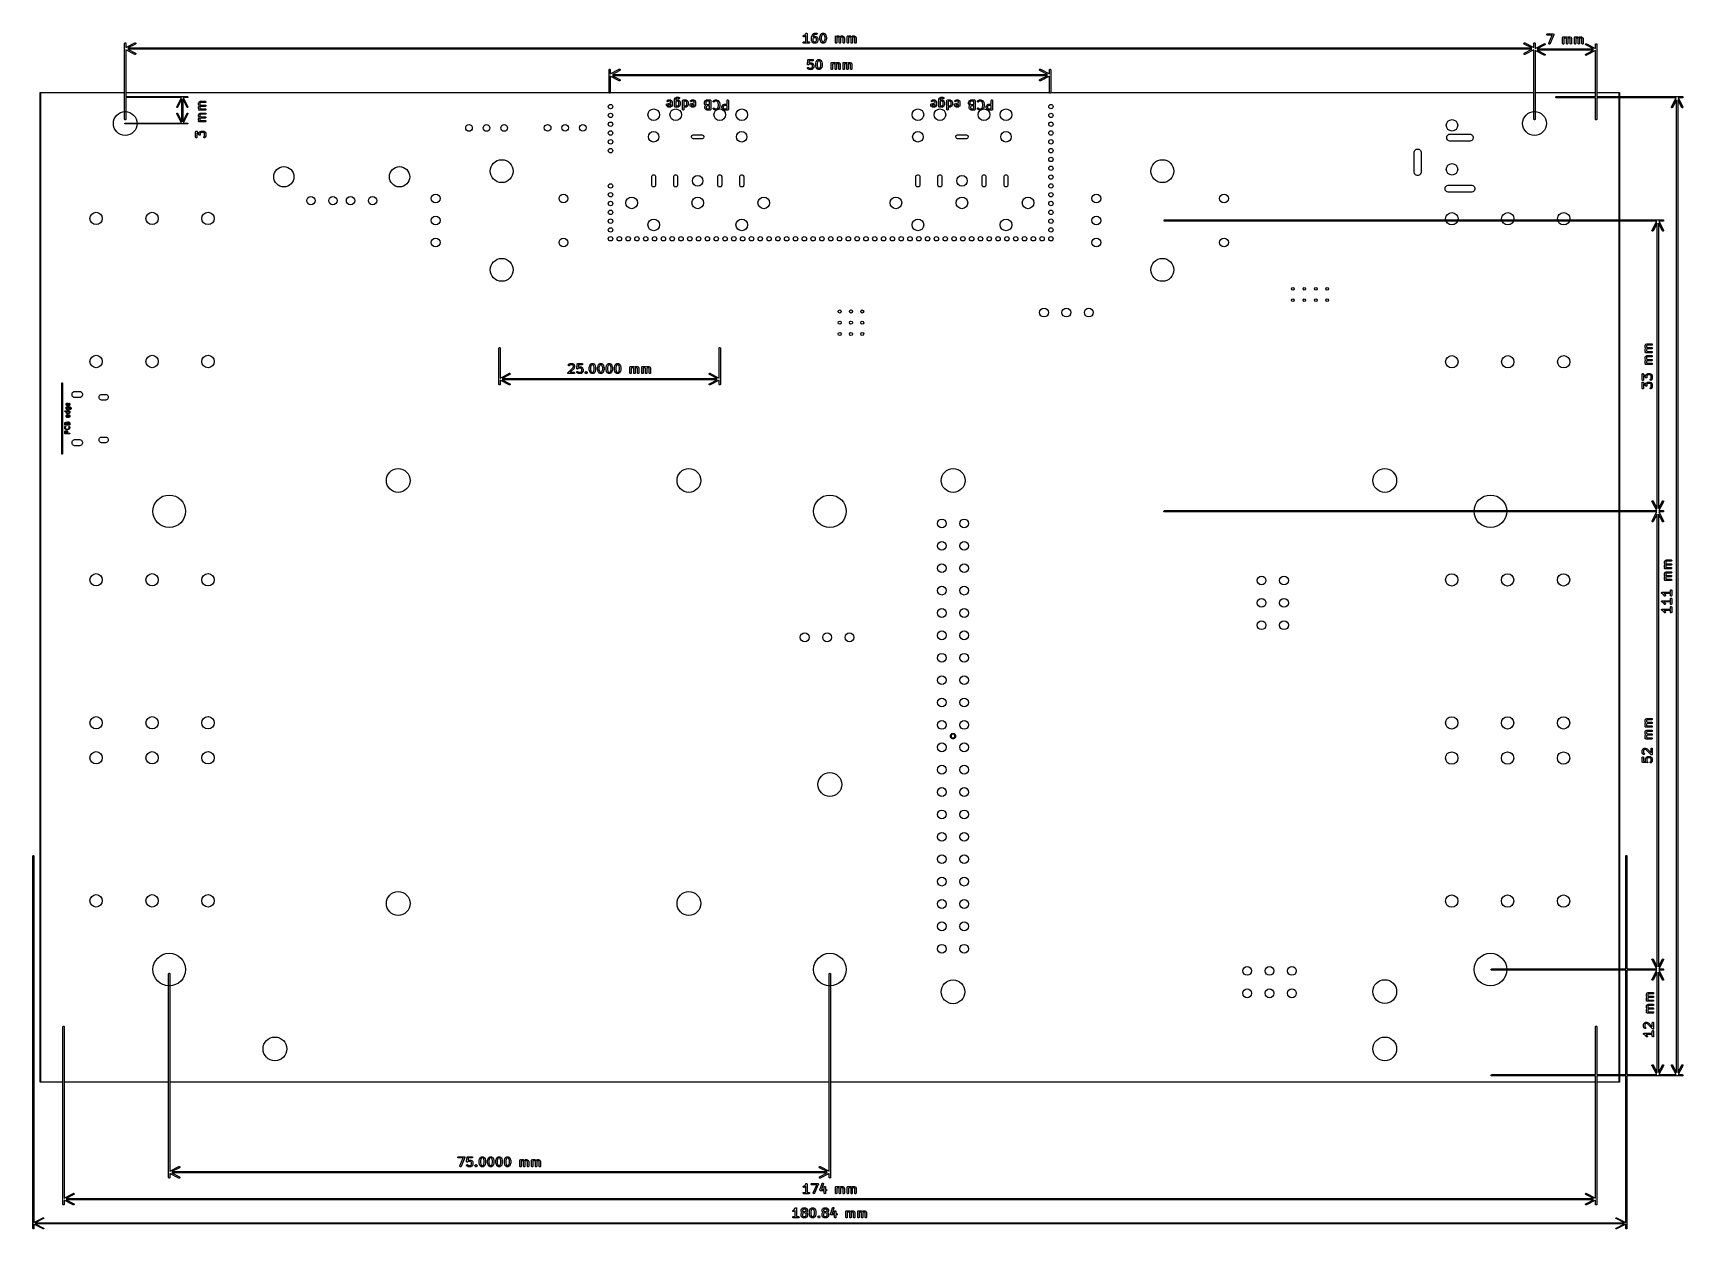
# Model space of a CAD drawing. Extents: x 0.57 to 7.95, y -5.84 to -0.5.
import ezdxf

# ---------------------------------------------------------------- set-up
doc = ezdxf.new("R2010")
doc.units = 0
doc.header["$MEASUREMENT"] = 0
doc.layers.add('BLACK', color=7, linetype='CONTINUOUS')

msp = doc.modelspace()

# ---------------------------------------------------------------- linework, layer by layer
at = {"layer": 'BLACK', "linetype": 'CONTINUOUS'}
for p, q in [((4.0148, -0.5149), (4.0152, -0.5138)), ((4.0149, -0.516), (4.0148, -0.5149)), ((4.0154, -0.5171), (4.0149, -0.516)), ((4.0152, -0.5138), (4.0159, -0.5129)), ((4.0159, -0.5129), (4.0164, -0.5126)), ((4.0164, -0.5126), (4.0197, -0.511)), ((4.0228, -0.516), (4.019, -0.5179)), ((4.0197, -0.511), (4.0229, -0.5078)), ((4.023, -0.5159), (4.0228, -0.516)), ((4.0229, -0.5078), (4.0265, -0.5024)), ((4.0231, -0.5158), (4.023, -0.5159)), ((4.0232, -0.5158), (4.0231, -0.5158)), ((4.0233, -0.5157), (4.0232, -0.5158)), ((4.0236, -0.5155), (4.0233, -0.5157)), ((4.0233, -0.5157), (4.0233, -0.5157)), ((4.026, -0.513), (4.0236, -0.5155)), ((4.026, -0.5404), (4.026, -0.513)), ((4.0265, -0.5024), (4.0269, -0.5019)), ((4.0265, -0.5024), (4.0265, -0.5024)), ((4.0265, -0.5024), (4.0265, -0.5024)), ((4.0265, -0.5024), (4.0265, -0.5024)), ((4.0269, -0.5019), (4.0271, -0.5018)), ((4.0271, -0.5018), (4.0273, -0.5016)), ((4.0273, -0.5016), (4.0276, -0.5015)), ((4.0276, -0.5015), (4.0278, -0.5013)), ((4.0278, -0.5013), (4.0281, -0.5012)), ((4.0281, -0.5012), (4.0284, -0.5011)), ((4.0284, -0.5011), (4.0287, -0.5011)), ((4.0287, -0.5011), (4.029, -0.5011)), ((4.029, -0.5011), (4.0293, -0.5011)), ((4.0293, -0.5011), (4.0295, -0.5011)), ((4.0295, -0.5011), (4.0298, -0.5012)), ((4.0298, -0.5012), (4.0301, -0.5013)), ((4.0301, -0.5013), (4.0303, -0.5015)), ((4.0303, -0.5015), (4.0306, -0.5016)), ((4.0306, -0.5016), (4.0308, -0.5018)), ((4.0308, -0.5018), (4.0311, -0.5019)), ((4.0311, -0.5019), (4.0312, -0.5022)), ((4.0312, -0.5022), (4.0314, -0.5024)), ((4.0314, -0.5024), (4.0315, -0.5026)), ((4.0315, -0.5026), (4.0317, -0.5029)), ((4.0317, -0.5029), (4.0318, -0.5032)), ((4.0318, -0.5032), (4.0319, -0.5034)), ((4.0319, -0.5034), (4.0319, -0.504)), ((4.0319, -0.504), (4.0319, -0.504)), ((4.0319, -0.504), (4.0319, -0.504)), ((4.0319, -0.504), (4.0319, -0.504)), ((4.0319, -0.504), (4.0319, -0.5404)), ((4.0524, -0.5202), (4.0542, -0.5127)), ((4.0542, -0.5127), (4.0543, -0.5123)), ((4.0543, -0.5123), (4.0544, -0.5123)), ((4.0544, -0.5122), (4.0544, -0.5121)), ((4.0544, -0.5121), (4.0545, -0.5121)), ((4.0544, -0.5123), (4.0544, -0.5122)), ((4.0545, -0.5121), (4.0546, -0.5118)), ((4.0546, -0.5118), (4.0584, -0.5061)), ((4.0584, -0.5061), (4.0586, -0.5059)), ((4.0584, -0.5061), (4.0584, -0.5061)), ((4.0584, -0.5061), (4.0584, -0.5061)), ((4.0586, -0.5059), (4.0587, -0.5057)), ((4.0587, -0.5057), (4.0587, -0.5057)), ((4.0587, -0.5057), (4.0588, -0.5057)), ((4.0588, -0.5057), (4.0606, -0.5038)), ((4.0598, -0.5146), (4.0591, -0.5175)), ((4.0631, -0.5096), (4.0598, -0.5146)), ((4.0606, -0.5038), (4.0609, -0.5036)), ((4.0609, -0.5036), (4.061, -0.5035)), ((4.0609, -0.5036), (4.0609, -0.5036)), ((4.061, -0.5035), (4.0611, -0.5034)), ((4.0611, -0.5034), (4.0614, -0.5033)), ((4.0611, -0.5034), (4.0611, -0.5034)), ((4.0614, -0.5033), (4.0651, -0.5014)), ((4.0614, -0.5164), (4.0619, -0.5162)), ((4.0619, -0.5162), (4.062, -0.5162)), ((4.062, -0.5162), (4.0621, -0.5161)), ((4.0621, -0.5161), (4.0627, -0.5161)), ((4.0627, -0.5161), (4.0702, -0.5161)), ((4.0645, -0.5083), (4.0631, -0.5096)), ((4.0672, -0.507), (4.0645, -0.5083)), ((4.0651, -0.5014), (4.0657, -0.5012)), ((4.0657, -0.5012), (4.0658, -0.5012)), ((4.0658, -0.5012), (4.0659, -0.5011)), ((4.0659, -0.5011), (4.0665, -0.5011)), ((4.0665, -0.5011), (4.074, -0.5011)), ((4.074, -0.507), (4.0672, -0.507)), ((4.0702, -0.5161), (4.0708, -0.5161)), ((4.0708, -0.5161), (4.0709, -0.5162)), ((4.0709, -0.5162), (4.071, -0.5162)), ((4.071, -0.5162), (4.0715, -0.5164)), ((4.074, -0.5011), (4.0745, -0.5011)), ((4.0745, -0.5069), (4.074, -0.507)), ((4.0745, -0.5011), (4.0756, -0.5016)), ((4.0756, -0.5065), (4.0745, -0.5069)), ((4.0756, -0.5016), (4.0764, -0.5024)), ((4.0764, -0.5057), (4.0756, -0.5065)), ((4.0764, -0.5024), (4.0769, -0.5034)), ((4.0769, -0.5046), (4.0764, -0.5057)), ((4.0769, -0.5034), (4.0769, -0.5046)), ((4.0898, -0.5183), (4.0917, -0.5108)), ((4.0917, -0.5107), (4.0918, -0.5105)), ((4.0917, -0.5108), (4.0917, -0.5107)), ((4.0917, -0.5108), (4.0917, -0.5108)), ((4.0918, -0.5105), (4.0919, -0.5103)), ((4.0919, -0.5102), (4.0938, -0.5064)), ((4.0919, -0.5103), (4.0919, -0.5102)), ((4.0919, -0.5102), (4.0919, -0.5102)), ((4.0938, -0.5064), (4.094, -0.5062)), ((4.094, -0.5061), (4.0941, -0.506)), ((4.094, -0.5062), (4.094, -0.5061)), ((4.0941, -0.506), (4.0942, -0.5059)), ((4.0941, -0.506), (4.0941, -0.506)), ((4.0942, -0.5059), (4.0944, -0.5057)), ((4.0944, -0.5057), (4.0962, -0.5038)), ((4.0974, -0.5125), (4.0957, -0.5194)), ((4.0962, -0.5038), (4.0965, -0.5036)), ((4.0965, -0.5036), (4.0966, -0.5035)), ((4.0965, -0.5036), (4.0965, -0.5036)), ((4.0966, -0.5035), (4.0967, -0.5034)), ((4.0967, -0.5034), (4.0968, -0.5034)), ((4.0968, -0.5034), (4.097, -0.5033)), ((4.097, -0.5033), (4.1008, -0.5014)), ((4.0989, -0.5095), (4.0974, -0.5125)), ((4.1001, -0.5083), (4.0989, -0.5095)), ((4.1028, -0.507), (4.1001, -0.5083)), ((4.1008, -0.5014), (4.1013, -0.5012)), ((4.1013, -0.5012), (4.1014, -0.5012)), ((4.1014, -0.5012), (4.1015, -0.5011)), ((4.1015, -0.5011), (4.1021, -0.5011)), ((4.1021, -0.5011), (4.1058, -0.5011)), ((4.1051, -0.507), (4.1028, -0.507)), ((4.1078, -0.5083), (4.1051, -0.507)), ((4.1058, -0.5011), (4.1064, -0.5011)), ((4.1064, -0.5011), (4.1065, -0.5012)), ((4.1065, -0.5012), (4.1066, -0.5012)), ((4.1066, -0.5012), (4.1072, -0.5014)), ((4.1072, -0.5014), (4.1109, -0.5033)), ((4.109, -0.5095), (4.1078, -0.5083)), ((4.1105, -0.5125), (4.109, -0.5095)), ((4.1123, -0.5194), (4.1105, -0.5125)), ((4.1109, -0.5033), (4.1112, -0.5034)), ((4.1112, -0.5034), (4.1112, -0.5034)), ((4.1112, -0.5034), (4.1113, -0.5035)), ((4.1113, -0.5035), (4.1114, -0.5036)), ((4.1114, -0.5036), (4.1114, -0.5036)), ((4.1114, -0.5036), (4.1117, -0.5038)), ((4.1117, -0.5038), (4.1135, -0.5057)), ((4.1135, -0.5057), (4.1137, -0.5059)), ((4.1137, -0.5059), (4.1138, -0.506)), ((4.1138, -0.506), (4.1138, -0.506)), ((4.1138, -0.506), (4.1139, -0.5061)), ((4.1139, -0.5061), (4.1139, -0.5062)), ((4.1139, -0.5062), (4.1141, -0.5064)), ((4.1141, -0.5064), (4.116, -0.5102)), ((4.116, -0.5102), (4.116, -0.5102)), ((4.116, -0.5102), (4.116, -0.5103)), ((4.116, -0.5103), (4.1161, -0.5105)), ((4.1161, -0.5105), (4.1162, -0.5107)), ((4.1162, -0.5107), (4.1162, -0.5108)), ((4.1162, -0.5108), (4.1162, -0.5108)), ((4.1162, -0.5108), (4.1181, -0.5183)), ((4.1592, -0.5166), (4.1596, -0.5155)), ((4.1596, -0.5155), (4.1604, -0.5147)), ((4.1604, -0.5147), (4.1615, -0.5142)), ((4.1615, -0.5142), (4.1627, -0.5142)), ((4.1627, -0.5142), (4.1637, -0.5147)), ((4.1637, -0.5147), (4.1645, -0.5154)), ((4.1645, -0.5154), (4.1664, -0.5145)), ((4.1664, -0.5145), (4.1669, -0.5143)), ((4.1669, -0.5143), (4.167, -0.5143)), ((4.167, -0.5143), (4.1671, -0.5142)), ((4.1671, -0.5142), (4.1677, -0.5142)), ((4.1677, -0.5142), (4.1733, -0.5142)), ((4.1733, -0.5142), (4.1739, -0.5142)), ((4.1739, -0.5142), (4.174, -0.5143)), ((4.174, -0.5143), (4.1741, -0.5143)), ((4.1741, -0.5143), (4.1746, -0.5145)), ((4.1746, -0.5145), (4.1784, -0.5164)), ((4.1795, -0.5164), (4.1833, -0.5145)), ((4.1833, -0.5145), (4.1838, -0.5143)), ((4.1838, -0.5143), (4.1839, -0.5143)), ((4.1839, -0.5143), (4.184, -0.5142)), ((4.184, -0.5142), (4.1846, -0.5142)), ((4.1846, -0.5142), (4.1902, -0.5142)), ((4.1902, -0.5142), (4.1908, -0.5142)), ((4.1908, -0.5142), (4.1909, -0.5143)), ((4.1909, -0.5143), (4.191, -0.5143)), ((4.191, -0.5143), (4.1915, -0.5145)), ((4.1915, -0.5145), (4.1953, -0.5164)), ((4.2117, -0.5166), (4.2121, -0.5155)), ((4.2121, -0.5155), (4.2129, -0.5147)), ((4.2129, -0.5147), (4.214, -0.5142)), ((4.214, -0.5142), (4.2151, -0.5142)), ((4.2151, -0.5142), (4.2162, -0.5147)), ((4.2162, -0.5147), (4.217, -0.5154)), ((4.217, -0.5154), (4.2189, -0.5145)), ((4.2189, -0.5145), (4.2194, -0.5143)), ((4.2194, -0.5143), (4.2195, -0.5143)), ((4.2195, -0.5143), (4.2196, -0.5142)), ((4.2196, -0.5142), (4.2202, -0.5142)), ((4.2202, -0.5142), (4.2258, -0.5142)), ((4.2258, -0.5142), (4.2264, -0.5142)), ((4.2264, -0.5142), (4.2265, -0.5143)), ((4.2265, -0.5143), (4.2266, -0.5143)), ((4.2266, -0.5143), (4.2271, -0.5145)), ((4.2271, -0.5145), (4.2309, -0.5164)), ((4.232, -0.5164), (4.2357, -0.5145)), ((4.2357, -0.5145), (4.2363, -0.5143)), ((4.2363, -0.5143), (4.2364, -0.5143)), ((4.2364, -0.5143), (4.2365, -0.5142)), ((4.2365, -0.5142), (4.2371, -0.5142)), ((4.2371, -0.5142), (4.2427, -0.5142)), ((4.2427, -0.5142), (4.2433, -0.5142)), ((4.2433, -0.5142), (4.2434, -0.5143)), ((4.2434, -0.5143), (4.2435, -0.5143)), ((4.2435, -0.5143), (4.244, -0.5145)), ((4.244, -0.5145), (4.2478, -0.5164)), ((7.3382, -0.5073), (7.3386, -0.5062)), ((7.3382, -0.5085), (7.3382, -0.5073)), ((7.3386, -0.5095), (7.3382, -0.5085)), ((7.3386, -0.5062), (7.3394, -0.5054)), ((7.3394, -0.5103), (7.3386, -0.5095)), ((7.3394, -0.5054), (7.3405, -0.505)), ((7.3405, -0.5108), (7.3394, -0.5103)), ((7.3405, -0.505), (7.3411, -0.5049)), ((7.3411, -0.5108), (7.3405, -0.5108)), ((7.3411, -0.5049), (7.3673, -0.505)), ((7.3628, -0.5109), (7.3411, -0.5108)), ((7.3477, -0.5461), (7.3628, -0.5109)), ((7.37, -0.5091), (7.3531, -0.5484)), ((7.3673, -0.505), (7.3679, -0.505)), ((7.3679, -0.505), (7.3679, -0.505)), ((7.3679, -0.505), (7.3679, -0.505)), ((7.3679, -0.505), (7.3684, -0.5052)), ((7.3684, -0.5052), (7.369, -0.5055)), ((7.369, -0.5055), (7.369, -0.5055)), ((7.369, -0.5055), (7.369, -0.5055)), ((7.369, -0.5055), (7.3694, -0.5059)), ((7.3694, -0.5059), (7.3698, -0.5063)), ((7.3698, -0.5063), (7.3698, -0.5063)), ((7.3698, -0.5063), (7.3698, -0.5063)), ((7.3698, -0.5063), (7.37, -0.5068)), ((7.37, -0.5068), (7.3702, -0.5073)), ((7.3702, -0.5085), (7.37, -0.5091)), ((7.3702, -0.5073), (7.3702, -0.5074)), ((7.3702, -0.5074), (7.3702, -0.5074)), ((7.3702, -0.5074), (7.3702, -0.5079)), ((7.3702, -0.5079), (7.3702, -0.5085)), ((7.3702, -0.5085), (7.3702, -0.5085)), ((7.3702, -0.5085), (7.3702, -0.5085)), ((0.9813, -0.5472), (0.9818, -0.5461)), ((0.9813, -0.5478), (0.9813, -0.5472)), ((0.9813, -0.7667), (0.9813, -0.5478)), ((0.9818, -0.5461), (0.9826, -0.5453)), ((0.9826, -0.5453), (0.9837, -0.5449)), ((0.9837, -0.5449), (0.9848, -0.5449)), ((0.9848, -0.5449), (0.9859, -0.5453)), ((0.9859, -0.5453), (0.9867, -0.5461)), ((0.9867, -0.5461), (0.9871, -0.5472)), ((0.9871, -0.5472), (0.9872, -0.5478)), ((0.9872, -0.566), (1.0272, -0.5452)), ((0.9872, -0.5478), (0.9872, -0.566)), ((1.0272, -0.5966), (0.9872, -0.5757)), ((0.9872, -0.5757), (0.9872, -0.7667)), ((1.03, -0.5504), (0.9963, -0.5679)), ((0.9963, -0.5679), (7.2716, -0.5677)), ((7.2716, -0.5736), (0.9963, -0.5738)), ((0.9963, -0.5738), (1.03, -0.5913)), ((1.0272, -0.5452), (1.0278, -0.5449)), ((1.0278, -0.5449), (1.0289, -0.5448)), ((1.0289, -0.5448), (1.03, -0.5452)), ((1.03, -0.5452), (1.0309, -0.5459)), ((1.0304, -0.5501), (1.03, -0.5504)), ((1.0312, -0.5492), (1.0304, -0.5501)), ((1.0309, -0.5459), (1.0314, -0.547)), ((1.0315, -0.5481), (1.0312, -0.5492)), ((1.0314, -0.547), (1.0315, -0.5481)), ((4.0148, -0.5428), (4.0153, -0.5417)), ((4.0148, -0.544), (4.0148, -0.5428)), ((4.0153, -0.545), (4.0148, -0.544)), ((4.0153, -0.5417), (4.0161, -0.5409)), ((4.0161, -0.5458), (4.0153, -0.545)), ((4.0163, -0.5178), (4.0154, -0.5171)), ((4.0161, -0.5409), (4.0171, -0.5405)), ((4.0171, -0.5463), (4.0161, -0.5458)), ((4.0174, -0.5182), (4.0163, -0.5178)), ((4.0171, -0.5405), (4.0177, -0.5404)), ((4.0177, -0.5463), (4.0171, -0.5463)), ((4.0185, -0.5181), (4.0174, -0.5182)), ((4.0177, -0.5404), (4.026, -0.5404)), ((4.0402, -0.5463), (4.0177, -0.5463)), ((4.019, -0.5179), (4.0185, -0.5181)), ((4.0319, -0.5404), (4.0402, -0.5404)), ((4.0402, -0.5404), (4.0408, -0.5405)), ((4.0408, -0.5463), (4.0402, -0.5463)), ((4.0408, -0.5405), (4.0419, -0.5409)), ((4.0419, -0.5458), (4.0408, -0.5463)), ((4.0419, -0.5409), (4.0427, -0.5417)), ((4.0427, -0.545), (4.0419, -0.5458)), ((4.0427, -0.5417), (4.0431, -0.5428)), ((4.0431, -0.544), (4.0427, -0.545)), ((4.0431, -0.5428), (4.0431, -0.544)), ((4.0523, -0.5203), (4.0524, -0.5202)), ((4.0523, -0.5205), (4.0523, -0.5203)), ((4.0523, -0.5203), (4.0523, -0.5203)), ((4.0523, -0.5207), (4.0523, -0.5205)), ((4.0523, -0.5208), (4.0523, -0.5207)), ((4.0523, -0.5209), (4.0523, -0.5208)), ((4.0523, -0.5359), (4.0523, -0.5209)), ((4.0523, -0.5365), (4.0523, -0.5359)), ((4.0524, -0.5366), (4.0523, -0.5365)), ((4.0524, -0.5367), (4.0524, -0.5366)), ((4.0526, -0.5372), (4.0524, -0.5367)), ((4.0544, -0.541), (4.0526, -0.5372)), ((4.0546, -0.5412), (4.0544, -0.541)), ((4.0546, -0.5413), (4.0546, -0.5412)), ((4.0547, -0.5414), (4.0546, -0.5413)), ((4.0548, -0.5414), (4.0547, -0.5414)), ((4.0548, -0.5415), (4.0548, -0.5414)), ((4.055, -0.5417), (4.0548, -0.5415)), ((4.0569, -0.5436), (4.055, -0.5417)), ((4.0571, -0.5438), (4.0569, -0.5436)), ((4.0572, -0.5438), (4.0571, -0.5438)), ((4.0572, -0.5439), (4.0572, -0.5438)), ((4.0573, -0.544), (4.0572, -0.5439)), ((4.0574, -0.544), (4.0573, -0.544)), ((4.0576, -0.5442), (4.0574, -0.544)), ((4.0614, -0.546), (4.0576, -0.5442)), ((4.0595, -0.5245), (4.0582, -0.5272)), ((4.0582, -0.5272), (4.0582, -0.5352)), ((4.0582, -0.5352), (4.0595, -0.5379)), ((4.0591, -0.5175), (4.0614, -0.5164)), ((4.0607, -0.5233), (4.0595, -0.5245)), ((4.0595, -0.5379), (4.0607, -0.5391)), ((4.0634, -0.522), (4.0607, -0.5233)), ((4.0607, -0.5391), (4.0634, -0.5404)), ((4.0619, -0.5462), (4.0614, -0.546)), ((4.062, -0.5462), (4.0619, -0.5462)), ((4.0621, -0.5463), (4.062, -0.5462)), ((4.0627, -0.5463), (4.0621, -0.5463)), ((4.0702, -0.5463), (4.0627, -0.5463)), ((4.0695, -0.522), (4.0634, -0.522)), ((4.0634, -0.5404), (4.0695, -0.5404)), ((4.0722, -0.5233), (4.0695, -0.522)), ((4.0695, -0.5404), (4.0722, -0.5391)), ((4.0708, -0.5463), (4.0702, -0.5463)), ((4.0709, -0.5462), (4.0708, -0.5463)), ((4.071, -0.5462), (4.0709, -0.5462)), ((4.0715, -0.546), (4.071, -0.5462)), ((4.0715, -0.5164), (4.0753, -0.5183)), ((4.0753, -0.5442), (4.0715, -0.546)), ((4.0734, -0.5245), (4.0722, -0.5233)), ((4.0722, -0.5391), (4.0734, -0.5379)), ((4.0748, -0.5272), (4.0734, -0.5245)), ((4.0734, -0.5379), (4.0748, -0.5352)), ((4.0748, -0.5352), (4.0748, -0.5272)), ((4.0753, -0.5183), (4.0755, -0.5184)), ((4.0755, -0.544), (4.0753, -0.5442)), ((4.0755, -0.5184), (4.0756, -0.5184)), ((4.0756, -0.544), (4.0755, -0.544)), ((4.0756, -0.5184), (4.0757, -0.5185)), ((4.0757, -0.5439), (4.0756, -0.544)), ((4.0757, -0.5185), (4.0758, -0.5186)), ((4.0758, -0.5438), (4.0757, -0.5439)), ((4.0758, -0.5186), (4.0758, -0.5186)), ((4.0758, -0.5186), (4.0761, -0.5188)), ((4.0761, -0.5436), (4.0758, -0.5438)), ((4.0758, -0.5438), (4.0758, -0.5438)), ((4.0761, -0.5188), (4.0779, -0.5207)), ((4.0779, -0.5417), (4.0761, -0.5436)), ((4.0779, -0.5207), (4.0781, -0.5209)), ((4.0781, -0.5415), (4.0779, -0.5417)), ((4.0781, -0.5209), (4.0782, -0.521)), ((4.0782, -0.5414), (4.0781, -0.5415)), ((4.0782, -0.521), (4.0782, -0.521)), ((4.0782, -0.521), (4.0783, -0.5211)), ((4.0783, -0.5413), (4.0782, -0.5414)), ((4.0782, -0.5414), (4.0782, -0.5414)), ((4.0783, -0.5211), (4.0783, -0.5212)), ((4.0783, -0.5212), (4.0785, -0.5214)), ((4.0785, -0.541), (4.0783, -0.5412)), ((4.0783, -0.5412), (4.0783, -0.5413)), ((4.0785, -0.5214), (4.0804, -0.5252)), ((4.0804, -0.5372), (4.0785, -0.541)), ((4.0804, -0.5252), (4.0806, -0.5257)), ((4.0806, -0.5367), (4.0804, -0.5372)), ((4.0806, -0.5257), (4.0806, -0.5258)), ((4.0806, -0.5258), (4.0806, -0.5259)), ((4.0806, -0.5259), (4.0807, -0.5265)), ((4.0807, -0.5359), (4.0806, -0.5365)), ((4.0806, -0.5365), (4.0806, -0.5366)), ((4.0806, -0.5366), (4.0806, -0.5367)), ((4.0807, -0.5265), (4.0807, -0.5359)), ((4.0898, -0.5184), (4.0898, -0.5183)), ((4.0898, -0.5187), (4.0898, -0.5184)), ((4.0898, -0.5184), (4.0898, -0.5184)), ((4.0898, -0.5189), (4.0898, -0.5187)), ((4.0898, -0.519), (4.0898, -0.5189)), ((4.0898, -0.5189), (4.0898, -0.5189)), ((4.0898, -0.5284), (4.0898, -0.519)), ((4.0898, -0.5285), (4.0898, -0.5284)), ((4.0898, -0.5287), (4.0898, -0.5285)), ((4.0898, -0.5285), (4.0898, -0.5285)), ((4.0898, -0.529), (4.0898, -0.5287)), ((4.0898, -0.5291), (4.0898, -0.529)), ((4.0898, -0.529), (4.0898, -0.529)), ((4.0917, -0.5366), (4.0898, -0.5291)), ((4.0917, -0.5367), (4.0917, -0.5366)), ((4.0917, -0.5366), (4.0917, -0.5366)), ((4.0918, -0.5369), (4.0917, -0.5367)), ((4.0919, -0.5371), (4.0918, -0.5369)), ((4.0919, -0.5372), (4.0919, -0.5371)), ((4.0938, -0.541), (4.0919, -0.5372)), ((4.0919, -0.5372), (4.0919, -0.5372)), ((4.094, -0.5412), (4.0938, -0.541)), ((4.094, -0.5413), (4.094, -0.5412)), ((4.0941, -0.5414), (4.094, -0.5413)), ((4.0942, -0.5415), (4.0941, -0.5414)), ((4.0941, -0.5414), (4.0941, -0.5414)), ((4.0944, -0.5417), (4.0942, -0.5415)), ((4.0962, -0.5436), (4.0944, -0.5417)), ((4.0957, -0.5194), (4.0957, -0.528)), ((4.0957, -0.528), (4.0974, -0.5349)), ((4.0965, -0.5438), (4.0962, -0.5436)), ((4.0966, -0.5439), (4.0965, -0.5438)), ((4.0965, -0.5438), (4.0965, -0.5438)), ((4.0967, -0.544), (4.0966, -0.5439)), ((4.0968, -0.544), (4.0967, -0.544)), ((4.097, -0.5442), (4.0968, -0.544)), ((4.1008, -0.546), (4.097, -0.5442)), ((4.0974, -0.5349), (4.0989, -0.5379)), ((4.0989, -0.5379), (4.1001, -0.5391)), ((4.1001, -0.5391), (4.1028, -0.5404)), ((4.1013, -0.5462), (4.1008, -0.546)), ((4.1014, -0.5462), (4.1013, -0.5462)), ((4.1015, -0.5463), (4.1014, -0.5462)), ((4.1021, -0.5463), (4.1015, -0.5463)), ((4.1058, -0.5463), (4.1021, -0.5463)), ((4.1028, -0.5404), (4.1051, -0.5404)), ((4.1051, -0.5404), (4.1078, -0.5391)), ((4.1064, -0.5463), (4.1058, -0.5463)), ((4.1065, -0.5462), (4.1064, -0.5463)), ((4.1066, -0.5462), (4.1065, -0.5462)), ((4.1072, -0.546), (4.1066, -0.5462)), ((4.1109, -0.5442), (4.1072, -0.546)), ((4.1078, -0.5391), (4.109, -0.5379)), ((4.109, -0.5379), (4.1105, -0.5349)), ((4.1105, -0.5349), (4.1123, -0.528)), ((4.1112, -0.544), (4.1109, -0.5442)), ((4.1113, -0.5439), (4.1112, -0.544)), ((4.1112, -0.544), (4.1112, -0.544)), ((4.1114, -0.5438), (4.1113, -0.5439)), ((4.1117, -0.5436), (4.1114, -0.5438)), ((4.1114, -0.5438), (4.1114, -0.5438)), ((4.1135, -0.5417), (4.1117, -0.5436)), ((4.1123, -0.528), (4.1123, -0.5194)), ((4.1137, -0.5415), (4.1135, -0.5417)), ((4.1138, -0.5414), (4.1137, -0.5415)), ((4.1139, -0.5413), (4.1138, -0.5414)), ((4.1138, -0.5414), (4.1138, -0.5414)), ((4.1141, -0.541), (4.1139, -0.5412)), ((4.1139, -0.5412), (4.1139, -0.5413)), ((4.116, -0.5372), (4.1141, -0.541)), ((4.1161, -0.5369), (4.116, -0.5371)), ((4.116, -0.5371), (4.116, -0.5372)), ((4.116, -0.5372), (4.116, -0.5372)), ((4.1162, -0.5367), (4.1161, -0.5369)), ((4.1181, -0.5291), (4.1162, -0.5366)), ((4.1162, -0.5366), (4.1162, -0.5366)), ((4.1162, -0.5366), (4.1162, -0.5367)), ((4.1181, -0.5183), (4.1181, -0.5184)), ((4.1181, -0.5184), (4.1181, -0.5184)), ((4.1181, -0.5184), (4.1181, -0.5187)), ((4.1181, -0.5187), (4.1182, -0.5189)), ((4.1182, -0.5285), (4.1181, -0.5287)), ((4.1181, -0.5287), (4.1181, -0.529)), ((4.1181, -0.529), (4.1181, -0.529)), ((4.1181, -0.529), (4.1181, -0.5291)), ((4.1182, -0.5189), (4.1182, -0.5189)), ((4.1182, -0.5189), (4.1182, -0.519)), ((4.1182, -0.519), (4.1182, -0.5284)), ((4.1182, -0.5284), (4.1182, -0.5285)), ((4.1182, -0.5285), (4.1182, -0.5285)), ((4.1591, -0.5171), (4.1592, -0.5166)), ((4.1591, -0.5434), (4.1591, -0.5171)), ((4.1592, -0.544), (4.1591, -0.5434)), ((4.1596, -0.545), (4.1592, -0.544)), ((4.1604, -0.5458), (4.1596, -0.545)), ((4.1615, -0.5463), (4.1604, -0.5458)), ((4.1627, -0.5463), (4.1615, -0.5463)), ((4.1637, -0.5458), (4.1627, -0.5463)), ((4.1645, -0.545), (4.1637, -0.5458)), ((4.165, -0.544), (4.1645, -0.545)), ((4.1657, -0.5214), (4.165, -0.5221)), ((4.165, -0.5221), (4.165, -0.5434)), ((4.165, -0.5434), (4.165, -0.544)), ((4.1684, -0.5201), (4.1657, -0.5214)), ((4.1726, -0.5201), (4.1684, -0.5201)), ((4.1749, -0.5212), (4.1726, -0.5201)), ((4.176, -0.5235), (4.1749, -0.5212)), ((4.176, -0.5434), (4.176, -0.5235)), ((4.1761, -0.544), (4.176, -0.5434)), ((4.1765, -0.545), (4.1761, -0.544)), ((4.1773, -0.5458), (4.1765, -0.545)), ((4.1784, -0.5463), (4.1773, -0.5458)), ((4.1784, -0.5164), (4.1785, -0.5164)), ((4.1795, -0.5463), (4.1784, -0.5463)), ((4.1785, -0.5164), (4.1785, -0.5164)), ((4.1785, -0.5164), (4.1786, -0.5165)), ((4.1786, -0.5165), (4.1789, -0.5167)), ((4.1789, -0.5167), (4.1789, -0.5168)), ((4.1789, -0.5168), (4.179, -0.5167)), ((4.179, -0.5167), (4.1793, -0.5165)), ((4.1793, -0.5165), (4.1794, -0.5164)), ((4.1794, -0.5164), (4.1794, -0.5164)), ((4.1794, -0.5164), (4.1795, -0.5164)), ((4.1806, -0.5458), (4.1795, -0.5463)), ((4.1814, -0.545), (4.1806, -0.5458)), ((4.1818, -0.544), (4.1814, -0.545)), ((4.1819, -0.5434), (4.1818, -0.544)), ((4.183, -0.5212), (4.1819, -0.5235)), ((4.1819, -0.5235), (4.1819, -0.5434)), ((4.1853, -0.5201), (4.183, -0.5212)), ((4.1895, -0.5201), (4.1853, -0.5201)), ((4.1917, -0.5212), (4.1895, -0.5201)), ((4.1929, -0.5235), (4.1917, -0.5212)), ((4.1929, -0.5434), (4.1929, -0.5235)), ((4.1929, -0.544), (4.1929, -0.5434)), ((4.1934, -0.545), (4.1929, -0.544)), ((4.1942, -0.5458), (4.1934, -0.545)), ((4.1952, -0.5463), (4.1942, -0.5458)), ((4.1964, -0.5463), (4.1952, -0.5463)), ((4.1953, -0.5164), (4.1954, -0.5164)), ((4.1954, -0.5164), (4.1954, -0.5164)), ((4.1954, -0.5164), (4.1955, -0.5165)), ((4.1955, -0.5165), (4.1958, -0.5167)), ((4.1958, -0.5167), (4.196, -0.517)), ((4.196, -0.517), (4.1963, -0.5172)), ((4.1963, -0.5172), (4.1965, -0.5175)), ((4.1975, -0.5458), (4.1964, -0.5463)), ((4.1965, -0.5175), (4.1965, -0.5175)), ((4.1965, -0.5175), (4.1965, -0.5176)), ((4.1965, -0.5176), (4.1966, -0.5177)), ((4.1966, -0.5177), (4.1985, -0.5214)), ((4.1983, -0.545), (4.1975, -0.5458)), ((4.1987, -0.544), (4.1983, -0.545)), ((4.1985, -0.5214), (4.1987, -0.522)), ((4.1987, -0.522), (4.1987, -0.5221)), ((4.1987, -0.5221), (4.1987, -0.5222)), ((4.1987, -0.5222), (4.1988, -0.5228)), ((4.1988, -0.5434), (4.1987, -0.544)), ((4.1988, -0.5228), (4.1988, -0.5434)), ((4.2116, -0.5171), (4.2117, -0.5166)), ((4.2116, -0.5434), (4.2116, -0.5171)), ((4.2117, -0.544), (4.2116, -0.5434)), ((4.2121, -0.545), (4.2117, -0.544)), ((4.2129, -0.5458), (4.2121, -0.545)), ((4.214, -0.5463), (4.2129, -0.5458)), ((4.2151, -0.5463), (4.214, -0.5463)), ((4.2162, -0.5458), (4.2151, -0.5463)), ((4.217, -0.545), (4.2162, -0.5458)), ((4.2175, -0.544), (4.217, -0.545)), ((4.2182, -0.5214), (4.2175, -0.5221)), ((4.2175, -0.5221), (4.2175, -0.5434)), ((4.2175, -0.5434), (4.2175, -0.544)), ((4.2209, -0.5201), (4.2182, -0.5214)), ((4.2251, -0.5201), (4.2209, -0.5201)), ((4.2274, -0.5212), (4.2251, -0.5201)), ((4.2285, -0.5235), (4.2274, -0.5212)), ((4.2285, -0.5434), (4.2285, -0.5235)), ((4.2285, -0.544), (4.2285, -0.5434)), ((4.229, -0.545), (4.2285, -0.544)), ((4.2298, -0.5458), (4.229, -0.545)), ((4.2309, -0.5463), (4.2298, -0.5458)), ((4.2309, -0.5164), (4.231, -0.5164)), ((4.232, -0.5463), (4.2309, -0.5463)), ((4.231, -0.5164), (4.231, -0.5164)), ((4.231, -0.5164), (4.2311, -0.5165)), ((4.2311, -0.5165), (4.2314, -0.5167)), ((4.2314, -0.5167), (4.2314, -0.5168)), ((4.2314, -0.5168), (4.2315, -0.5167)), ((4.2315, -0.5167), (4.2318, -0.5165)), ((4.2318, -0.5165), (4.2319, -0.5164)), ((4.2319, -0.5164), (4.2319, -0.5164)), ((4.2319, -0.5164), (4.232, -0.5164)), ((4.2331, -0.5458), (4.232, -0.5463)), ((4.2339, -0.545), (4.2331, -0.5458)), ((4.2343, -0.544), (4.2339, -0.545)), ((4.2344, -0.5434), (4.2343, -0.544)), ((4.2355, -0.5212), (4.2344, -0.5235)), ((4.2344, -0.5235), (4.2344, -0.5434)), ((4.2378, -0.5201), (4.2355, -0.5212)), ((4.242, -0.5201), (4.2378, -0.5201)), ((4.2442, -0.5212), (4.242, -0.5201)), ((4.2454, -0.5235), (4.2442, -0.5212)), ((4.2454, -0.5434), (4.2454, -0.5235)), ((4.2454, -0.544), (4.2454, -0.5434)), ((4.2459, -0.545), (4.2454, -0.544)), ((4.2467, -0.5458), (4.2459, -0.545)), ((4.2477, -0.5463), (4.2467, -0.5458)), ((4.2489, -0.5463), (4.2477, -0.5463)), ((4.2478, -0.5164), (4.2479, -0.5164)), ((4.2479, -0.5164), (4.2479, -0.5164)), ((4.2479, -0.5164), (4.248, -0.5165)), ((4.248, -0.5165), (4.2483, -0.5167)), ((4.2483, -0.5167), (4.2485, -0.517)), ((4.2485, -0.517), (4.2488, -0.5172)), ((4.2488, -0.5172), (4.249, -0.5175)), ((4.25, -0.5458), (4.2489, -0.5463)), ((4.249, -0.5175), (4.249, -0.5175)), ((4.249, -0.5175), (4.249, -0.5176)), ((4.249, -0.5176), (4.2491, -0.5177)), ((4.2491, -0.5177), (4.251, -0.5214)), ((4.2508, -0.545), (4.25, -0.5458)), ((4.2512, -0.544), (4.2508, -0.545)), ((4.251, -0.5214), (4.2512, -0.522)), ((4.2512, -0.522), (4.2512, -0.5221)), ((4.2512, -0.5221), (4.2512, -0.5222)), ((4.2512, -0.5222), (4.2513, -0.5228)), ((4.2513, -0.5434), (4.2512, -0.544)), ((4.2513, -0.5228), (4.2513, -0.5434)), ((7.2364, -0.5479), (7.2365, -0.5467)), ((7.2367, -0.549), (7.2364, -0.5479)), ((7.2365, -0.5467), (7.237, -0.5457)), ((7.2375, -0.5499), (7.2367, -0.549)), ((7.237, -0.5457), (7.2379, -0.545)), ((7.238, -0.5502), (7.2375, -0.5499)), ((7.2379, -0.545), (7.239, -0.5446)), ((7.2716, -0.5677), (7.238, -0.5502)), ((7.238, -0.5911), (7.2716, -0.5736)), ((7.239, -0.5446), (7.2401, -0.5447)), ((7.2401, -0.5447), (7.2407, -0.5449)), ((7.2407, -0.5449), (7.2807, -0.5658)), ((7.2807, -0.5755), (7.2407, -0.5964)), ((7.2807, -0.5476), (7.2808, -0.547)), ((7.2807, -0.5658), (7.2807, -0.5476)), ((7.2807, -0.7667), (7.2807, -0.5755)), ((7.2808, -0.547), (7.2812, -0.5459)), ((7.2812, -0.5459), (7.282, -0.5451)), ((7.282, -0.5451), (7.2831, -0.5447)), ((7.2831, -0.5447), (7.2842, -0.5447)), ((7.2842, -0.5447), (7.2853, -0.5451)), ((7.2853, -0.5451), (7.2861, -0.5459)), ((7.2861, -0.5459), (7.2866, -0.547)), ((7.2866, -0.547), (7.2866, -0.5476)), ((7.2866, -0.5476), (7.2866, -0.5503)), ((7.2866, -0.5503), (7.2869, -0.5509)), ((7.2869, -0.5795), (7.2867, -0.7667)), ((7.2869, -0.5697), (7.327, -0.5489)), ((7.2869, -0.5509), (7.2869, -0.5515)), ((7.2869, -0.5515), (7.2869, -0.5697)), ((7.3269, -0.6003), (7.2869, -0.5795)), ((7.3297, -0.5542), (7.296, -0.5716)), ((7.296, -0.5716), (7.5473, -0.5718)), ((7.5473, -0.5777), (7.296, -0.5775)), ((7.296, -0.5775), (7.3296, -0.5951)), ((7.327, -0.5489), (7.3275, -0.5487)), ((7.3275, -0.5487), (7.3286, -0.5486)), ((7.3286, -0.5486), (7.3297, -0.5489)), ((7.3297, -0.5489), (7.3306, -0.5497)), ((7.3302, -0.5538), (7.3297, -0.5542)), ((7.3309, -0.553), (7.3302, -0.5538)), ((7.3306, -0.5497), (7.3312, -0.5507)), ((7.3313, -0.5519), (7.3309, -0.553)), ((7.3312, -0.5507), (7.3313, -0.5519)), ((7.3475, -0.5467), (7.3477, -0.5461)), ((7.3475, -0.5478), (7.3475, -0.5467)), ((7.3479, -0.5489), (7.3475, -0.5478)), ((7.3487, -0.5497), (7.3479, -0.5489)), ((7.3498, -0.5502), (7.3487, -0.5497)), ((7.351, -0.5502), (7.3498, -0.5502)), ((7.352, -0.5497), (7.351, -0.5502)), ((7.3529, -0.5489), (7.352, -0.5497)), ((7.3531, -0.5484), (7.3529, -0.5489)), ((7.4093, -0.5473), (7.4094, -0.5211)), ((7.4094, -0.5479), (7.4093, -0.5473)), ((7.4094, -0.5205), (7.4099, -0.5194)), ((7.4094, -0.5211), (7.4094, -0.5205)), ((7.4098, -0.549), (7.4094, -0.5479)), ((7.4106, -0.5498), (7.4098, -0.549)), ((7.4099, -0.5194), (7.4107, -0.5186)), ((7.4117, -0.5502), (7.4106, -0.5498)), ((7.4107, -0.5186), (7.4117, -0.5182)), ((7.4117, -0.5182), (7.4129, -0.5182)), ((7.4129, -0.5502), (7.4117, -0.5502)), ((7.4129, -0.5182), (7.4139, -0.5186)), ((7.4139, -0.5498), (7.4129, -0.5502)), ((7.4139, -0.5186), (7.4147, -0.5194)), ((7.4147, -0.549), (7.4139, -0.5498)), ((7.4147, -0.5194), (7.4166, -0.5184)), ((7.4152, -0.5479), (7.4147, -0.549)), ((7.4153, -0.526), (7.4152, -0.5473)), ((7.4152, -0.5473), (7.4152, -0.5479)), ((7.4159, -0.5254), (7.4153, -0.526)), ((7.4186, -0.524), (7.4159, -0.5254)), ((7.4166, -0.5184), (7.4172, -0.5182)), ((7.4172, -0.5182), (7.4173, -0.5182)), ((7.4173, -0.5182), (7.4174, -0.5182)), ((7.4174, -0.5182), (7.4179, -0.5181)), ((7.4179, -0.5181), (7.4236, -0.5181)), ((7.4229, -0.524), (7.4186, -0.524)), ((7.4251, -0.5252), (7.4229, -0.524)), ((7.4236, -0.5181), (7.4241, -0.5182)), ((7.4241, -0.5182), (7.4242, -0.5182)), ((7.4242, -0.5182), (7.4243, -0.5182)), ((7.4243, -0.5182), (7.4249, -0.5184)), ((7.4249, -0.5184), (7.4286, -0.5203)), ((7.4262, -0.5274), (7.4251, -0.5252)), ((7.4262, -0.5473), (7.4262, -0.5274)), ((7.4263, -0.5479), (7.4262, -0.5473)), ((7.4267, -0.549), (7.4263, -0.5479)), ((7.4275, -0.5498), (7.4267, -0.549)), ((7.4286, -0.5502), (7.4275, -0.5498)), ((7.4286, -0.5203), (7.4287, -0.5204)), ((7.4297, -0.5502), (7.4286, -0.5502)), ((7.4287, -0.5204), (7.4288, -0.5204)), ((7.4288, -0.5204), (7.4288, -0.5204)), ((7.4288, -0.5204), (7.4291, -0.5206)), ((7.4291, -0.5206), (7.4292, -0.5207)), ((7.4292, -0.5206), (7.4295, -0.5204)), ((7.4292, -0.5207), (7.4292, -0.5206)), ((7.4295, -0.5204), (7.4296, -0.5204)), ((7.4296, -0.5204), (7.4297, -0.5203)), ((7.4296, -0.5204), (7.4296, -0.5204)), ((7.4297, -0.5203), (7.4335, -0.5184)), ((7.4308, -0.5498), (7.4297, -0.5502)), ((7.4316, -0.549), (7.4308, -0.5498)), ((7.4321, -0.5479), (7.4316, -0.549)), ((7.4333, -0.5252), (7.4321, -0.5274)), ((7.4321, -0.5274), (7.4321, -0.5473)), ((7.4321, -0.5473), (7.4321, -0.5479)), ((7.4355, -0.524), (7.4333, -0.5252)), ((7.4335, -0.5184), (7.434, -0.5182)), ((7.434, -0.5182), (7.4341, -0.5182)), ((7.4341, -0.5182), (7.4342, -0.5182)), ((7.4342, -0.5182), (7.4348, -0.5181)), ((7.4348, -0.5181), (7.4404, -0.5181)), ((7.4397, -0.524), (7.4355, -0.524)), ((7.442, -0.5252), (7.4397, -0.524)), ((7.4404, -0.5181), (7.441, -0.5182)), ((7.441, -0.5182), (7.4411, -0.5182)), ((7.4411, -0.5182), (7.4412, -0.5182)), ((7.4412, -0.5182), (7.4417, -0.5185)), ((7.4417, -0.5185), (7.4455, -0.5203)), ((7.4431, -0.5274), (7.442, -0.5252)), ((7.4431, -0.5473), (7.4431, -0.5274)), ((7.4431, -0.5479), (7.4431, -0.5473)), ((7.4436, -0.549), (7.4431, -0.5479)), ((7.4444, -0.5498), (7.4436, -0.549)), ((7.4455, -0.5502), (7.4444, -0.5498)), ((7.4455, -0.5203), (7.4456, -0.5204)), ((7.4466, -0.5502), (7.4455, -0.5502)), ((7.4456, -0.5204), (7.4456, -0.5204)), ((7.4456, -0.5204), (7.4457, -0.5205)), ((7.4457, -0.5205), (7.446, -0.5206)), ((7.446, -0.5206), (7.4462, -0.5209)), ((7.4462, -0.5209), (7.4465, -0.5212)), ((7.4465, -0.5212), (7.4467, -0.5215)), ((7.4477, -0.5498), (7.4466, -0.5502)), ((7.4467, -0.5215), (7.4467, -0.5215)), ((7.4467, -0.5215), (7.4468, -0.5216)), ((7.4468, -0.5216), (7.4468, -0.5217)), ((7.4468, -0.5217), (7.4487, -0.5254)), ((7.4485, -0.549), (7.4477, -0.5498)), ((7.4489, -0.5479), (7.4485, -0.549)), ((7.4487, -0.5254), (7.4489, -0.5259)), ((7.4489, -0.5259), (7.4489, -0.526)), ((7.4489, -0.526), (7.4489, -0.5261)), ((7.4489, -0.5261), (7.449, -0.5267)), ((7.449, -0.5473), (7.4489, -0.5479)), ((7.449, -0.5267), (7.449, -0.5473)), ((7.4618, -0.5211), (7.4619, -0.5205)), ((7.4618, -0.5474), (7.4618, -0.5211)), ((7.4619, -0.5479), (7.4618, -0.5474)), ((7.4619, -0.5205), (7.4623, -0.5195)), ((7.4623, -0.549), (7.4619, -0.5479)), ((7.4623, -0.5195), (7.4632, -0.5187)), ((7.4631, -0.5498), (7.4623, -0.549)), ((7.4642, -0.5503), (7.4631, -0.5498)), ((7.4632, -0.5187), (7.4642, -0.5182)), ((7.4642, -0.5182), (7.4654, -0.5182)), ((7.4654, -0.5503), (7.4642, -0.5503)), ((7.4654, -0.5182), (7.4664, -0.5187)), ((7.4664, -0.5498), (7.4654, -0.5503)), ((7.4664, -0.5187), (7.4672, -0.5194)), ((7.4672, -0.549), (7.4664, -0.5498)), ((7.4672, -0.5194), (7.4691, -0.5185)), ((7.4677, -0.5479), (7.4672, -0.549)), ((7.4684, -0.5254), (7.4677, -0.5261)), ((7.4677, -0.5261), (7.4677, -0.5474)), ((7.4677, -0.5474), (7.4677, -0.5479)), ((7.4711, -0.5241), (7.4684, -0.5254)), ((7.4691, -0.5185), (7.4696, -0.5183)), ((7.4696, -0.5183), (7.4698, -0.5183)), ((7.4698, -0.5183), (7.4698, -0.5182)), ((7.4698, -0.5182), (7.4704, -0.5182)), ((7.4704, -0.5182), (7.476, -0.5182)), ((7.4753, -0.5241), (7.4711, -0.5241)), ((7.4776, -0.5252), (7.4753, -0.5241)), ((7.476, -0.5182), (7.4766, -0.5182)), ((7.4766, -0.5182), (7.4767, -0.5183)), ((7.4767, -0.5183), (7.4768, -0.5183)), ((7.4768, -0.5183), (7.4774, -0.5185)), ((7.4774, -0.5185), (7.4811, -0.5204)), ((7.4787, -0.5274), (7.4776, -0.5252)), ((7.4787, -0.5474), (7.4787, -0.5274)), ((7.4788, -0.5479), (7.4787, -0.5474)), ((7.4792, -0.549), (7.4788, -0.5479)), ((7.48, -0.5498), (7.4792, -0.549)), ((7.4811, -0.5503), (7.48, -0.5498)), ((7.4811, -0.5204), (7.4812, -0.5204)), ((7.4822, -0.5503), (7.4811, -0.5503)), ((7.4812, -0.5204), (7.4813, -0.5204)), ((7.4813, -0.5204), (7.4813, -0.5205)), ((7.4813, -0.5205), (7.4816, -0.5207)), ((7.4816, -0.5207), (7.4817, -0.5207)), ((7.4817, -0.5207), (7.482, -0.5205)), ((7.4817, -0.5207), (7.4817, -0.5207)), ((7.482, -0.5205), (7.4821, -0.5204)), ((7.4821, -0.5204), (7.4821, -0.5204)), ((7.4821, -0.5204), (7.4822, -0.5204)), ((7.4822, -0.5204), (7.486, -0.5185)), ((7.4833, -0.5498), (7.4822, -0.5503)), ((7.4841, -0.549), (7.4833, -0.5498)), ((7.4845, -0.5479), (7.4841, -0.549)), ((7.4846, -0.5474), (7.4845, -0.5479)), ((7.4857, -0.5252), (7.4846, -0.5274)), ((7.4846, -0.5274), (7.4846, -0.5474)), ((7.488, -0.5241), (7.4857, -0.5252)), ((7.486, -0.5185), (7.4865, -0.5183)), ((7.4865, -0.5183), (7.4866, -0.5183)), ((7.4866, -0.5183), (7.4867, -0.5182)), ((7.4867, -0.5182), (7.4873, -0.5182)), ((7.4873, -0.5182), (7.4929, -0.5182)), ((7.4922, -0.5241), (7.488, -0.5241)), ((7.4945, -0.5252), (7.4922, -0.5241)), ((7.4929, -0.5182), (7.4935, -0.5182)), ((7.4935, -0.5182), (7.4936, -0.5183)), ((7.4936, -0.5183), (7.4937, -0.5183)), ((7.4937, -0.5183), (7.4942, -0.5185)), ((7.4942, -0.5185), (7.498, -0.5204)), ((7.4956, -0.5275), (7.4945, -0.5252)), ((7.4956, -0.5474), (7.4956, -0.5275)), ((7.4956, -0.548), (7.4956, -0.5474)), ((7.4961, -0.549), (7.4956, -0.548)), ((7.4969, -0.5498), (7.4961, -0.549)), ((7.4979, -0.5503), (7.4969, -0.5498)), ((7.4991, -0.5503), (7.4979, -0.5503)), ((7.498, -0.5204), (7.4981, -0.5204)), ((7.4981, -0.5204), (7.4981, -0.5204)), ((7.4981, -0.5204), (7.4982, -0.5205)), ((7.4982, -0.5205), (7.4985, -0.5207)), ((7.4985, -0.5207), (7.4987, -0.521)), ((7.4987, -0.521), (7.499, -0.5212)), ((7.499, -0.5212), (7.4992, -0.5215)), ((7.5002, -0.5498), (7.4991, -0.5503)), ((7.4992, -0.5215), (7.4992, -0.5216)), ((7.4992, -0.5216), (7.4992, -0.5216)), ((7.4992, -0.5216), (7.4993, -0.5217)), ((7.4993, -0.5217), (7.5012, -0.5254)), ((7.501, -0.549), (7.5002, -0.5498)), ((7.5014, -0.548), (7.501, -0.549)), ((7.5012, -0.5254), (7.5014, -0.526)), ((7.5014, -0.526), (7.5014, -0.5261)), ((7.5014, -0.5261), (7.5014, -0.5262)), ((7.5014, -0.5262), (7.5015, -0.5268)), ((7.5015, -0.5474), (7.5014, -0.548)), ((7.5015, -0.5268), (7.5015, -0.5474)), ((7.5121, -0.552), (7.5122, -0.5509)), ((7.5124, -0.5531), (7.5121, -0.552)), ((7.5122, -0.5509), (7.5127, -0.5498)), ((7.5131, -0.554), (7.5124, -0.5531)), ((7.5127, -0.5498), (7.5136, -0.5491)), ((7.5136, -0.5543), (7.5131, -0.554)), ((7.5136, -0.5491), (7.5147, -0.5487)), ((7.5473, -0.5718), (7.5136, -0.5543)), ((7.5136, -0.5952), (7.5473, -0.5777)), ((7.5147, -0.5487), (7.5158, -0.5488)), ((7.5158, -0.5488), (7.5164, -0.5491)), ((7.5564, -0.5797), (7.5163, -0.6005)), ((7.5164, -0.5491), (7.5564, -0.5699)), ((7.5562, -0.7667), (7.5564, -0.5797)), ((7.5564, -0.5511), (7.5569, -0.5501)), ((7.5564, -0.5517), (7.5564, -0.5511)), ((7.5564, -0.5699), (7.5564, -0.5517)), ((7.5569, -0.5501), (7.5577, -0.5493)), ((7.5577, -0.5493), (7.5588, -0.5488)), ((7.5588, -0.5488), (7.5599, -0.5488)), ((7.5599, -0.5488), (7.561, -0.5493)), ((7.561, -0.5493), (7.5618, -0.5501)), ((7.5618, -0.5501), (7.5622, -0.5511)), ((7.5623, -0.5517), (7.5621, -0.7667)), ((7.5622, -0.5511), (7.5623, -0.5517)), ((1.0278, -0.5968), (1.0272, -0.5966)), ((1.0289, -0.5969), (1.0278, -0.5968)), ((1.03, -0.5965), (1.0289, -0.5969)), ((1.03, -0.5913), (1.0304, -0.5916)), ((1.0309, -0.5958), (1.03, -0.5965)), ((1.0304, -0.5916), (1.0312, -0.5925)), ((1.0314, -0.5948), (1.0309, -0.5958)), ((1.0312, -0.5925), (1.0315, -0.5936)), ((1.0315, -0.5936), (1.0314, -0.5948)), ((3.1472, -0.6642), (3.148, -0.6634)), ((3.148, -0.6634), (3.149, -0.663)), ((3.149, -0.663), (3.1502, -0.663)), ((3.1502, -0.663), (3.1512, -0.6634)), ((3.1512, -0.6634), (3.1521, -0.6642)), ((3.1526, -0.6841), (3.1926, -0.6633)), ((3.1926, -0.6633), (3.1931, -0.6631)), ((3.1931, -0.6631), (3.1943, -0.663)), ((3.1943, -0.663), (3.1954, -0.6633)), ((3.1954, -0.6633), (3.1963, -0.664)), ((4.0334, -0.6407), (4.0353, -0.6219)), ((4.0334, -0.6413), (4.0334, -0.6407)), ((4.0335, -0.6414), (4.0334, -0.6413)), ((4.0335, -0.6416), (4.0335, -0.6414)), ((4.0336, -0.642), (4.0335, -0.6416)), ((4.0335, -0.6573), (4.0339, -0.6562)), ((4.0335, -0.6584), (4.0335, -0.6573)), ((4.0339, -0.6595), (4.0335, -0.6584)), ((4.0338, -0.6424), (4.0336, -0.642)), ((4.0339, -0.6425), (4.0338, -0.6424)), ((4.0339, -0.6426), (4.0339, -0.6425)), ((4.0342, -0.6429), (4.0339, -0.6426)), ((4.0339, -0.6562), (4.0347, -0.6554)), ((4.0343, -0.6599), (4.0339, -0.6595)), ((4.0345, -0.6433), (4.0342, -0.6429)), ((4.0362, -0.6618), (4.0343, -0.6599)), ((4.0346, -0.6433), (4.0345, -0.6433)), ((4.0347, -0.6434), (4.0346, -0.6433)), ((4.0351, -0.6436), (4.0347, -0.6434)), ((4.0347, -0.6554), (4.0358, -0.655)), ((4.0355, -0.6438), (4.0351, -0.6436)), ((4.0353, -0.6217), (4.0354, -0.6216)), ((4.0353, -0.6219), (4.0353, -0.6217)), ((4.0353, -0.6217), (4.0353, -0.6217)), ((4.0354, -0.6214), (4.0356, -0.621)), ((4.0354, -0.6216), (4.0354, -0.6214)), ((4.0357, -0.6438), (4.0355, -0.6438)), ((4.0356, -0.621), (4.0358, -0.6206)), ((4.0358, -0.6439), (4.0357, -0.6438)), ((4.0358, -0.6206), (4.0359, -0.6205)), ((4.0362, -0.6439), (4.0358, -0.6439)), ((4.0358, -0.655), (4.0369, -0.655)), ((4.0359, -0.6205), (4.036, -0.6204)), ((4.036, -0.6204), (4.0363, -0.6201)), ((4.0367, -0.6439), (4.0362, -0.6439)), ((4.0364, -0.662), (4.0362, -0.6618)), ((4.0363, -0.6201), (4.0366, -0.6198)), ((4.0364, -0.6621), (4.0364, -0.662)), ((4.0365, -0.6621), (4.0364, -0.6621)), ((4.0366, -0.6622), (4.0365, -0.6621)), ((4.0366, -0.6198), (4.0367, -0.6197)), ((4.0367, -0.6622), (4.0366, -0.6622)), ((4.0367, -0.6197), (4.0369, -0.6196)), ((4.0368, -0.6439), (4.0367, -0.6439)), ((4.0369, -0.6624), (4.0367, -0.6622)), ((4.0369, -0.6439), (4.0368, -0.6439)), ((4.0369, -0.6196), (4.0373, -0.6195)), ((4.0373, -0.6437), (4.0369, -0.6439)), ((4.0369, -0.655), (4.038, -0.6554)), ((4.0407, -0.6642), (4.0369, -0.6624)), ((4.0373, -0.6195), (4.0377, -0.6193)), ((4.0378, -0.6436), (4.0373, -0.6437)), ((4.0377, -0.6193), (4.0379, -0.6193)), ((4.0379, -0.6435), (4.0378, -0.6436)), ((4.0379, -0.6193), (4.038, -0.6193)), ((4.038, -0.6434), (4.0379, -0.6435)), ((4.038, -0.6193), (4.038, -0.6193)), ((4.038, -0.6193), (4.0382, -0.6193)), ((4.0385, -0.6431), (4.038, -0.6434)), ((4.038, -0.6554), (4.0385, -0.6558)), ((4.0382, -0.6193), (4.057, -0.6193)), ((4.04, -0.6415), (4.0385, -0.6431)), ((4.0385, -0.6558), (4.04, -0.6573)), ((4.0409, -0.6252), (4.0399, -0.635)), ((4.0399, -0.635), (4.0407, -0.6346)), ((4.0427, -0.6402), (4.04, -0.6415)), ((4.04, -0.6573), (4.0427, -0.6587)), ((4.0407, -0.6346), (4.0412, -0.6344)), ((4.057, -0.6252), (4.0409, -0.6252)), ((4.0412, -0.6344), (4.0413, -0.6344)), ((4.0413, -0.6344), (4.0414, -0.6343)), ((4.0414, -0.6343), (4.042, -0.6343)), ((4.042, -0.6343), (4.0514, -0.6343)), ((4.0507, -0.6402), (4.0427, -0.6402)), ((4.0427, -0.6587), (4.0507, -0.6587)), ((4.0534, -0.6415), (4.0507, -0.6402)), ((4.0507, -0.6587), (4.0534, -0.6573)), ((4.0514, -0.6343), (4.0519, -0.6343)), ((4.0519, -0.6343), (4.052, -0.6344)), ((4.052, -0.6344), (4.0521, -0.6344)), ((4.0521, -0.6344), (4.0527, -0.6346)), ((4.0527, -0.6346), (4.0564, -0.6365)), ((4.0564, -0.6624), (4.0527, -0.6642)), ((4.0546, -0.6427), (4.0534, -0.6415)), ((4.0534, -0.6573), (4.0546, -0.6561)), ((4.0559, -0.6454), (4.0546, -0.6427)), ((4.0546, -0.6561), (4.0559, -0.6534)), ((4.0559, -0.6534), (4.0559, -0.6454)), ((4.0564, -0.6365), (4.0567, -0.6366)), ((4.0567, -0.6622), (4.0564, -0.6624)), ((4.0567, -0.6366), (4.0568, -0.6367)), ((4.0568, -0.6622), (4.0567, -0.6622)), ((4.0568, -0.6367), (4.0568, -0.6367)), ((4.0568, -0.6367), (4.0569, -0.6368)), ((4.0569, -0.6621), (4.0568, -0.6621)), ((4.0568, -0.6621), (4.0568, -0.6622)), ((4.0569, -0.6368), (4.057, -0.6368)), ((4.057, -0.662), (4.0569, -0.6621)), ((4.057, -0.6193), (4.0576, -0.6193)), ((4.0576, -0.6251), (4.057, -0.6252)), ((4.057, -0.6368), (4.0572, -0.637)), ((4.0572, -0.6618), (4.057, -0.662)), ((4.0572, -0.637), (4.0591, -0.6389)), ((4.0591, -0.6599), (4.0572, -0.6618)), ((4.0576, -0.6193), (4.0586, -0.6198)), ((4.0586, -0.6247), (4.0576, -0.6251)), ((4.0586, -0.6198), (4.0594, -0.6206)), ((4.0594, -0.6239), (4.0586, -0.6247)), ((4.0591, -0.6389), (4.0593, -0.6391)), ((4.0593, -0.6597), (4.0591, -0.6599)), ((4.0593, -0.6391), (4.0593, -0.6392)), ((4.0593, -0.6392), (4.0594, -0.6393)), ((4.0594, -0.6596), (4.0593, -0.6597)), ((4.0593, -0.6597), (4.0593, -0.6597)), ((4.0594, -0.6206), (4.0599, -0.6217)), ((4.0599, -0.6228), (4.0594, -0.6239)), ((4.0594, -0.6393), (4.0594, -0.6393)), ((4.0594, -0.6393), (4.0595, -0.6394)), ((4.0595, -0.6594), (4.0594, -0.6595)), ((4.0594, -0.6595), (4.0594, -0.6596)), ((4.0595, -0.6394), (4.0596, -0.6397)), ((4.0596, -0.6592), (4.0595, -0.6594)), ((4.0596, -0.6397), (4.0615, -0.6434)), ((4.0615, -0.6554), (4.0596, -0.6592)), ((4.0599, -0.6217), (4.0599, -0.6228)), ((4.0615, -0.6434), (4.0617, -0.644)), ((4.0617, -0.6549), (4.0615, -0.6554)), ((4.0617, -0.644), (4.0617, -0.6441)), ((4.0617, -0.6441), (4.0618, -0.6442)), ((4.0618, -0.6547), (4.0617, -0.6548)), ((4.0617, -0.6548), (4.0617, -0.6549)), ((4.0618, -0.6442), (4.0618, -0.6447)), ((4.0618, -0.6447), (4.0618, -0.6541)), ((4.0618, -0.6541), (4.0618, -0.6547)), ((4.0709, -0.6369), (4.071, -0.6367)), ((4.0709, -0.6371), (4.0709, -0.6369)), ((4.0709, -0.6372), (4.0709, -0.6371)), ((4.0709, -0.6371), (4.0709, -0.6371)), ((4.0709, -0.6466), (4.0709, -0.6372)), ((4.0709, -0.6467), (4.0709, -0.6466)), ((4.0709, -0.6468), (4.0709, -0.6467)), ((4.0709, -0.647), (4.0709, -0.6468)), ((4.071, -0.6472), (4.0709, -0.647)), ((4.071, -0.6365), (4.0729, -0.629)), ((4.071, -0.6366), (4.071, -0.6365)), ((4.071, -0.6367), (4.071, -0.6366)), ((4.071, -0.6473), (4.071, -0.6472)), ((4.071, -0.6472), (4.071, -0.6472)), ((4.0729, -0.6548), (4.071, -0.6473)), ((4.0729, -0.629), (4.073, -0.6287)), ((4.0729, -0.629), (4.0729, -0.629)), ((4.0729, -0.629), (4.0729, -0.629)), ((4.0729, -0.6549), (4.0729, -0.6548)), ((4.073, -0.6551), (4.0729, -0.6549)), ((4.0729, -0.6549), (4.0729, -0.6549)), ((4.073, -0.6287), (4.0731, -0.6285)), ((4.0731, -0.6554), (4.073, -0.6551)), ((4.0731, -0.6284), (4.075, -0.6247)), ((4.0731, -0.6285), (4.0731, -0.6284)), ((4.0731, -0.6285), (4.0731, -0.6285)), ((4.075, -0.6592), (4.0731, -0.6554)), ((4.0731, -0.6554), (4.0731, -0.6554)), ((4.0731, -0.6554), (4.0731, -0.6554)), ((4.075, -0.6247), (4.0751, -0.6244)), ((4.0751, -0.6594), (4.075, -0.6592)), ((4.0751, -0.6244), (4.0752, -0.6243)), ((4.0752, -0.6595), (4.0751, -0.6594)), ((4.0752, -0.6243), (4.0753, -0.6242)), ((4.0752, -0.6243), (4.0752, -0.6243)), ((4.0752, -0.6596), (4.0752, -0.6595)), ((4.0753, -0.6597), (4.0752, -0.6596)), ((4.0753, -0.6241), (4.0755, -0.6239)), ((4.0753, -0.6242), (4.0753, -0.6241)), ((4.0755, -0.6599), (4.0753, -0.6597)), ((4.0753, -0.6597), (4.0753, -0.6597)), ((4.0755, -0.6239), (4.0774, -0.622)), ((4.0774, -0.6618), (4.0755, -0.6599)), ((4.0785, -0.6308), (4.0768, -0.6376)), ((4.0768, -0.6376), (4.0768, -0.6462)), ((4.0768, -0.6462), (4.0785, -0.6531)), ((4.0774, -0.622), (4.0776, -0.6218)), ((4.0776, -0.662), (4.0774, -0.6618)), ((4.0776, -0.6218), (4.0777, -0.6218)), ((4.0777, -0.6621), (4.0776, -0.662)), ((4.0777, -0.6218), (4.0778, -0.6217)), ((4.0778, -0.6621), (4.0777, -0.6621)), ((4.0778, -0.6217), (4.0779, -0.6216)), ((4.0778, -0.6217), (4.0778, -0.6217)), ((4.0778, -0.6622), (4.0778, -0.6621)), ((4.0779, -0.6622), (4.0778, -0.6622)), ((4.0779, -0.6216), (4.0782, -0.6215)), ((4.0782, -0.6624), (4.0779, -0.6622)), ((4.0782, -0.6215), (4.0819, -0.6196)), ((4.0819, -0.6642), (4.0782, -0.6624)), ((4.08, -0.6277), (4.0785, -0.6308)), ((4.0785, -0.6531), (4.08, -0.6561)), ((4.0812, -0.6265), (4.08, -0.6277)), ((4.08, -0.6561), (4.0812, -0.6573)), ((4.0839, -0.6252), (4.0812, -0.6265)), ((4.0812, -0.6573), (4.0839, -0.6587)), ((4.0819, -0.6196), (4.0825, -0.6194)), ((4.0825, -0.6194), (4.0826, -0.6194)), ((4.0826, -0.6194), (4.0827, -0.6193)), ((4.0827, -0.6193), (4.0832, -0.6193)), ((4.0832, -0.6193), (4.087, -0.6193)), ((4.0863, -0.6252), (4.0839, -0.6252)), ((4.0839, -0.6587), (4.0863, -0.6587)), ((4.089, -0.6265), (4.0863, -0.6252)), ((4.0863, -0.6587), (4.089, -0.6573)), ((4.087, -0.6193), (4.0876, -0.6193)), ((4.0876, -0.6193), (4.0877, -0.6194)), ((4.0877, -0.6194), (4.0878, -0.6194)), ((4.0878, -0.6194), (4.0883, -0.6196)), ((4.0883, -0.6196), (4.0921, -0.6215)), ((4.0921, -0.6624), (4.0883, -0.6642)), ((4.0902, -0.6277), (4.089, -0.6265)), ((4.089, -0.6573), (4.0902, -0.6561)), ((4.0917, -0.6308), (4.0902, -0.6277)), ((4.0902, -0.6561), (4.0917, -0.6531)), ((4.0934, -0.6376), (4.0917, -0.6308)), ((4.0917, -0.6531), (4.0934, -0.6462)), ((4.0921, -0.6215), (4.0923, -0.6216)), ((4.0923, -0.6622), (4.0921, -0.6624)), ((4.0923, -0.6216), (4.0924, -0.6217)), ((4.0924, -0.6622), (4.0923, -0.6622)), ((4.0924, -0.6217), (4.0925, -0.6217)), ((4.0925, -0.6621), (4.0924, -0.6622)), ((4.0925, -0.6217), (4.0925, -0.6218)), ((4.0925, -0.6218), (4.0926, -0.6218)), ((4.0926, -0.662), (4.0925, -0.6621)), ((4.0925, -0.6621), (4.0925, -0.6621)), ((4.0926, -0.6218), (4.0928, -0.622)), ((4.0928, -0.6618), (4.0926, -0.662)), ((4.0928, -0.622), (4.0947, -0.6239)), ((4.0947, -0.6599), (4.0928, -0.6618)), ((4.0934, -0.6462), (4.0934, -0.6376)), ((4.0947, -0.6239), (4.0949, -0.6241)), ((4.0949, -0.6597), (4.0947, -0.6599)), ((4.0949, -0.6241), (4.0949, -0.6242)), ((4.0949, -0.6242), (4.095, -0.6243)), ((4.095, -0.6596), (4.0949, -0.6597)), ((4.0949, -0.6597), (4.0949, -0.6597)), ((4.095, -0.6243), (4.0951, -0.6243)), ((4.0951, -0.6595), (4.095, -0.6596)), ((4.0951, -0.6243), (4.0951, -0.6244)), ((4.0951, -0.6244), (4.0953, -0.6247)), ((4.0953, -0.6592), (4.0951, -0.6594)), ((4.0951, -0.6594), (4.0951, -0.6595)), ((4.0953, -0.6247), (4.0971, -0.6284)), ((4.0971, -0.6554), (4.0953, -0.6592)), ((4.0971, -0.6284), (4.0971, -0.6285)), ((4.0971, -0.6285), (4.0972, -0.6285)), ((4.0972, -0.6554), (4.0971, -0.6554)), ((4.0971, -0.6554), (4.0971, -0.6554)), ((4.0972, -0.6285), (4.0972, -0.6287)), ((4.0972, -0.6287), (4.0973, -0.629)), ((4.0973, -0.6549), (4.0972, -0.6551)), ((4.0972, -0.6551), (4.0972, -0.6554)), ((4.0973, -0.629), (4.0973, -0.629)), ((4.0973, -0.629), (4.0974, -0.629)), ((4.0974, -0.6548), (4.0973, -0.6549)), ((4.0973, -0.6549), (4.0973, -0.6549)), ((4.0974, -0.629), (4.0992, -0.6365)), ((4.0992, -0.6473), (4.0974, -0.6548)), ((4.0992, -0.6365), (4.0992, -0.6366)), ((4.0992, -0.6366), (4.0993, -0.6367)), ((4.0993, -0.6472), (4.0992, -0.6472)), ((4.0992, -0.6472), (4.0992, -0.6473)), ((4.0993, -0.6367), (4.0993, -0.6369)), ((4.0993, -0.6369), (4.0993, -0.6371)), ((4.0993, -0.6371), (4.0993, -0.6371)), ((4.0993, -0.6371), (4.0993, -0.6372)), ((4.0993, -0.6372), (4.0993, -0.6466)), ((4.0993, -0.6466), (4.0993, -0.6467)), ((4.0993, -0.6467), (4.0993, -0.6468)), ((4.0993, -0.6468), (4.0993, -0.647)), ((4.0993, -0.647), (4.0993, -0.6472)), ((4.1403, -0.6348), (4.1408, -0.6337)), ((4.1403, -0.6354), (4.1403, -0.6348)), ((4.1403, -0.6616), (4.1403, -0.6354)), ((4.1403, -0.6622), (4.1403, -0.6616)), ((4.1408, -0.6632), (4.1403, -0.6622)), ((4.1408, -0.6337), (4.1416, -0.6329)), ((4.1416, -0.6641), (4.1408, -0.6632)), ((4.1416, -0.6329), (4.1427, -0.6325)), ((4.1427, -0.6325), (4.1438, -0.6325)), ((4.1438, -0.6325), (4.1449, -0.6329)), ((4.1449, -0.6329), (4.1456, -0.6337)), ((4.1457, -0.6632), (4.1449, -0.6641)), ((4.1456, -0.6337), (4.1475, -0.6327)), ((4.1461, -0.6622), (4.1457, -0.6632)), ((4.1462, -0.6616), (4.1461, -0.6622)), ((4.1469, -0.6397), (4.1462, -0.6403)), ((4.1462, -0.6403), (4.1462, -0.6616)), ((4.1496, -0.6383), (4.1469, -0.6397)), ((4.1475, -0.6327), (4.1481, -0.6325)), ((4.1481, -0.6325), (4.1482, -0.6325)), ((4.1482, -0.6325), (4.1483, -0.6325)), ((4.1483, -0.6325), (4.1489, -0.6324)), ((4.1489, -0.6324), (4.1545, -0.6324)), ((4.1538, -0.6383), (4.1496, -0.6383)), ((4.156, -0.6394), (4.1538, -0.6383)), ((4.1545, -0.6324), (4.1551, -0.6325)), ((4.1551, -0.6325), (4.1552, -0.6325)), ((4.1552, -0.6325), (4.1553, -0.6325)), ((4.1553, -0.6325), (4.1558, -0.6327)), ((4.1558, -0.6327), (4.1596, -0.6346)), ((4.1572, -0.6417), (4.156, -0.6394)), ((4.1572, -0.6616), (4.1572, -0.6417)), ((4.1572, -0.6622), (4.1572, -0.6616)), ((4.1576, -0.6632), (4.1572, -0.6622)), ((4.1585, -0.6641), (4.1576, -0.6632)), ((4.1596, -0.6346), (4.1596, -0.6347)), ((4.1596, -0.6347), (4.1597, -0.6347)), ((4.1597, -0.6347), (4.1597, -0.6347)), ((4.1597, -0.6347), (4.16, -0.6349)), ((4.16, -0.6349), (4.1601, -0.635)), ((4.1601, -0.635), (4.1602, -0.6349)), ((4.1602, -0.6349), (4.1605, -0.6347)), ((4.1605, -0.6347), (4.1605, -0.6347)), ((4.1605, -0.6347), (4.1606, -0.6347)), ((4.1606, -0.6347), (4.1607, -0.6346)), ((4.1607, -0.6346), (4.1644, -0.6327)), ((4.1626, -0.6632), (4.1617, -0.6641)), ((4.163, -0.6622), (4.1626, -0.6632)), ((4.1631, -0.6616), (4.163, -0.6622)), ((4.1642, -0.6394), (4.1631, -0.6417)), ((4.1631, -0.6417), (4.1631, -0.6616)), ((4.1664, -0.6383), (4.1642, -0.6394)), ((4.1644, -0.6327), (4.1649, -0.6325)), ((4.1649, -0.6325), (4.1651, -0.6325)), ((4.1651, -0.6325), (4.1652, -0.6325)), ((4.1652, -0.6325), (4.1657, -0.6324)), ((4.1657, -0.6324), (4.1714, -0.6324)), ((4.1707, -0.6383), (4.1664, -0.6383)), ((4.1729, -0.6394), (4.1707, -0.6383)), ((4.1714, -0.6324), (4.1719, -0.6325)), ((4.1719, -0.6325), (4.172, -0.6325)), ((4.172, -0.6325), (4.1721, -0.6325)), ((4.1721, -0.6325), (4.1727, -0.6327)), ((4.1727, -0.6327), (4.1764, -0.6346)), ((4.174, -0.6417), (4.1729, -0.6394)), ((4.174, -0.6616), (4.174, -0.6417)), ((4.1741, -0.6622), (4.174, -0.6616)), ((4.1745, -0.6632), (4.1741, -0.6622)), ((4.1753, -0.6641), (4.1745, -0.6632)), ((4.1764, -0.6346), (4.1765, -0.6347)), ((4.1765, -0.6347), (4.1766, -0.6347)), ((4.1766, -0.6347), (4.1766, -0.6347)), ((4.1766, -0.6347), (4.1769, -0.6349)), ((4.1769, -0.6349), (4.1772, -0.6352)), ((4.1772, -0.6352), (4.1774, -0.6354)), ((4.1774, -0.6354), (4.1776, -0.6357)), ((4.1776, -0.6357), (4.1777, -0.6358)), ((4.1777, -0.6358), (4.1777, -0.6358)), ((4.1777, -0.6358), (4.1777, -0.6359)), ((4.1777, -0.6359), (4.1796, -0.6397)), ((4.1794, -0.6632), (4.1786, -0.6641)), ((4.1799, -0.6622), (4.1794, -0.6632)), ((4.1796, -0.6397), (4.1798, -0.6402)), ((4.1798, -0.6402), (4.1798, -0.6403)), ((4.1798, -0.6403), (4.1799, -0.6404)), ((4.1799, -0.6404), (4.1799, -0.641)), ((4.1799, -0.641), (4.1799, -0.6616)), ((4.1799, -0.6616), (4.1799, -0.6622)), ((4.1928, -0.6348), (4.1933, -0.6337)), ((4.1928, -0.6354), (4.1928, -0.6348)), ((4.1928, -0.6616), (4.1928, -0.6354)), ((4.1928, -0.6622), (4.1928, -0.6616)), ((4.1933, -0.6632), (4.1928, -0.6622)), ((4.1933, -0.6337), (4.1941, -0.6329)), ((4.1941, -0.6641), (4.1933, -0.6632)), ((4.1941, -0.6329), (4.1951, -0.6325)), ((4.1951, -0.6325), (4.1963, -0.6325)), ((4.1963, -0.6325), (4.1974, -0.6329)), ((4.1974, -0.6329), (4.1981, -0.6337)), ((4.1982, -0.6632), (4.1974, -0.6641)), ((4.1981, -0.6337), (4.2, -0.6327)), ((4.1986, -0.6622), (4.1982, -0.6632)), ((4.1987, -0.6616), (4.1986, -0.6622)), ((4.1993, -0.6397), (4.1987, -0.6403)), ((4.1987, -0.6403), (4.1987, -0.6616)), ((4.202, -0.6383), (4.1993, -0.6397)), ((4.2, -0.6327), (4.2006, -0.6325)), ((4.2006, -0.6325), (4.2007, -0.6325)), ((4.2007, -0.6325), (4.2008, -0.6325)), ((4.2008, -0.6325), (4.2013, -0.6324)), ((4.2013, -0.6324), (4.207, -0.6324)), ((4.2063, -0.6383), (4.202, -0.6383)), ((4.2085, -0.6394), (4.2063, -0.6383)), ((4.207, -0.6324), (4.2076, -0.6325)), ((4.2076, -0.6325), (4.2076, -0.6325)), ((4.2076, -0.6325), (4.2078, -0.6325)), ((4.2078, -0.6325), (4.2083, -0.6327)), ((4.2083, -0.6327), (4.212, -0.6346)), ((4.2096, -0.6417), (4.2085, -0.6394)), ((4.2096, -0.6616), (4.2096, -0.6417)), ((4.2097, -0.6622), (4.2096, -0.6616)), ((4.2101, -0.6632), (4.2097, -0.6622)), ((4.211, -0.6641), (4.2101, -0.6632)), ((4.212, -0.6346), (4.2121, -0.6347)), ((4.2121, -0.6347), (4.2122, -0.6347)), ((4.2122, -0.6347), (4.2122, -0.6347)), ((4.2122, -0.6347), (4.2125, -0.6349)), ((4.2125, -0.6349), (4.2126, -0.635)), ((4.2126, -0.635), (4.2127, -0.6349)), ((4.2127, -0.6349), (4.213, -0.6347)), ((4.213, -0.6347), (4.213, -0.6347)), ((4.213, -0.6347), (4.2131, -0.6347)), ((4.2131, -0.6347), (4.2132, -0.6346)), ((4.2132, -0.6346), (4.2169, -0.6327)), ((4.2151, -0.6632), (4.2142, -0.6641)), ((4.2155, -0.6622), (4.2151, -0.6632)), ((4.2156, -0.6616), (4.2155, -0.6622)), ((4.2167, -0.6394), (4.2156, -0.6417)), ((4.2156, -0.6417), (4.2156, -0.6616)), ((4.2189, -0.6383), (4.2167, -0.6394)), ((4.2169, -0.6327), (4.2174, -0.6325)), ((4.2174, -0.6325), (4.2175, -0.6325)), ((4.2175, -0.6325), (4.2176, -0.6325)), ((4.2176, -0.6325), (4.2182, -0.6324)), ((4.2182, -0.6324), (4.2238, -0.6324)), ((4.2231, -0.6383), (4.2189, -0.6383)), ((4.2254, -0.6394), (4.2231, -0.6383)), ((4.2238, -0.6324), (4.2244, -0.6325)), ((4.2244, -0.6325), (4.2245, -0.6325)), ((4.2245, -0.6325), (4.2246, -0.6325)), ((4.2246, -0.6325), (4.2252, -0.6327)), ((4.2252, -0.6327), (4.2289, -0.6346)), ((4.2265, -0.6417), (4.2254, -0.6394)), ((4.2265, -0.6616), (4.2265, -0.6417)), ((4.2266, -0.6622), (4.2265, -0.6616)), ((4.227, -0.6632), (4.2266, -0.6622)), ((4.2278, -0.6641), (4.227, -0.6632)), ((4.2289, -0.6346), (4.229, -0.6347)), ((4.229, -0.6347), (4.2291, -0.6347)), ((4.2291, -0.6347), (4.2291, -0.6347)), ((4.2291, -0.6347), (4.2294, -0.6349)), ((4.2294, -0.6349), (4.2296, -0.6352)), ((4.2296, -0.6352), (4.2299, -0.6354)), ((4.2299, -0.6354), (4.2301, -0.6357)), ((4.2301, -0.6357), (4.2302, -0.6358)), ((4.2302, -0.6358), (4.2302, -0.6358)), ((4.2302, -0.6358), (4.2302, -0.6359)), ((4.2302, -0.6359), (4.2321, -0.6397)), ((4.2319, -0.6632), (4.2311, -0.6641)), ((4.2324, -0.6622), (4.2319, -0.6632)), ((4.2321, -0.6397), (4.2323, -0.6402)), ((4.2323, -0.6402), (4.2323, -0.6403)), ((4.2323, -0.6403), (4.2324, -0.6404)), ((4.2324, -0.6404), (4.2324, -0.641)), ((4.2324, -0.641), (4.2324, -0.6616)), ((4.2324, -0.6616), (4.2324, -0.6622)), ((5.0715, -0.664), (5.0723, -0.6633)), ((5.0723, -0.6633), (5.0734, -0.663)), ((5.0734, -0.663), (5.0746, -0.6631)), ((5.0746, -0.6631), (5.0751, -0.6633)), ((5.0751, -0.6633), (5.1152, -0.6841)), ((5.1157, -0.6642), (5.1165, -0.6634)), ((5.1165, -0.6634), (5.1175, -0.663)), ((5.1175, -0.663), (5.1187, -0.663)), ((5.1187, -0.663), (5.1198, -0.6634)), ((5.1198, -0.6634), (5.1206, -0.6642)), ((7.2364, -0.5934), (7.2367, -0.5923)), ((7.2365, -0.5946), (7.2364, -0.5934)), ((7.237, -0.5956), (7.2365, -0.5946)), ((7.2367, -0.5923), (7.2375, -0.5914)), ((7.2379, -0.5963), (7.237, -0.5956)), ((7.2375, -0.5914), (7.238, -0.5911)), ((7.239, -0.5967), (7.2379, -0.5963)), ((7.2402, -0.5966), (7.239, -0.5967)), ((7.2407, -0.5964), (7.2402, -0.5966)), ((7.3275, -0.6005), (7.3269, -0.6003)), ((7.3286, -0.6006), (7.3275, -0.6005)), ((7.3297, -0.6003), (7.3286, -0.6006)), ((7.3296, -0.5951), (7.3301, -0.5954)), ((7.3306, -0.5996), (7.3297, -0.6003)), ((7.3301, -0.5954), (7.3309, -0.5963)), ((7.3311, -0.5985), (7.3306, -0.5996)), ((7.3309, -0.5963), (7.3312, -0.5974)), ((7.3312, -0.5974), (7.3311, -0.5985)), ((7.512, -0.5975), (7.5124, -0.5964)), ((7.5121, -0.5987), (7.512, -0.5975)), ((7.5126, -0.5997), (7.5121, -0.5987)), ((7.5124, -0.5964), (7.5131, -0.5956)), ((7.5135, -0.6004), (7.5126, -0.5997)), ((7.5131, -0.5956), (7.5136, -0.5952)), ((7.5146, -0.6008), (7.5135, -0.6004)), ((7.5158, -0.6007), (7.5146, -0.6008)), ((7.5163, -0.6005), (7.5158, -0.6007)), ((3.1467, -0.6653), (3.1472, -0.6642)), ((3.1467, -0.6659), (3.1467, -0.6653)), ((3.1467, -0.7667), (3.1467, -0.6659)), ((3.1521, -0.6642), (3.1525, -0.6653)), ((3.1525, -0.6653), (3.1526, -0.6659)), ((3.1526, -0.6659), (3.1526, -0.6841)), ((3.1926, -0.7147), (3.1526, -0.6938)), ((3.1526, -0.6938), (3.1526, -0.7667)), ((3.1953, -0.6685), (3.1617, -0.686)), ((3.1617, -0.686), (5.106, -0.686)), ((3.1617, -0.6919), (3.1953, -0.7094)), ((5.106, -0.6919), (3.1617, -0.6919)), ((3.1931, -0.7149), (3.1926, -0.7147)), ((3.1943, -0.715), (3.1931, -0.7149)), ((3.1954, -0.7147), (3.1943, -0.715)), ((3.1958, -0.6682), (3.1953, -0.6685)), ((3.1953, -0.7094), (3.1958, -0.7098)), ((3.1963, -0.7139), (3.1954, -0.7147)), ((3.1965, -0.6673), (3.1958, -0.6682)), ((3.1958, -0.7098), (3.1965, -0.7106)), ((3.1963, -0.664), (3.1968, -0.6651)), ((3.1968, -0.7129), (3.1963, -0.7139)), ((3.1969, -0.6662), (3.1965, -0.6673)), ((3.1965, -0.7106), (3.1969, -0.7117)), ((3.1968, -0.6651), (3.1969, -0.6662)), ((3.1969, -0.7117), (3.1968, -0.7129)), ((4.0412, -0.6645), (4.0407, -0.6642)), ((4.0413, -0.6645), (4.0412, -0.6645)), ((4.0414, -0.6645), (4.0413, -0.6645)), ((4.042, -0.6646), (4.0414, -0.6645)), ((4.0514, -0.6646), (4.042, -0.6646)), ((4.0519, -0.6645), (4.0514, -0.6646)), ((4.052, -0.6645), (4.0519, -0.6645)), ((4.0521, -0.6645), (4.052, -0.6645)), ((4.0527, -0.6642), (4.0521, -0.6645)), ((4.0825, -0.6645), (4.0819, -0.6642)), ((4.0826, -0.6645), (4.0825, -0.6645)), ((4.0827, -0.6645), (4.0826, -0.6645)), ((4.0832, -0.6646), (4.0827, -0.6645)), ((4.087, -0.6646), (4.0832, -0.6646)), ((4.0876, -0.6645), (4.087, -0.6646)), ((4.0877, -0.6645), (4.0876, -0.6645)), ((4.0878, -0.6645), (4.0877, -0.6645)), ((4.0883, -0.6642), (4.0878, -0.6645)), ((4.1427, -0.6645), (4.1416, -0.6641)), ((4.1438, -0.6645), (4.1427, -0.6645)), ((4.1449, -0.6641), (4.1438, -0.6645)), ((4.1595, -0.6645), (4.1585, -0.6641)), ((4.1607, -0.6645), (4.1595, -0.6645)), ((4.1617, -0.6641), (4.1607, -0.6645)), ((4.1764, -0.6645), (4.1753, -0.6641)), ((4.1776, -0.6645), (4.1764, -0.6645)), ((4.1786, -0.6641), (4.1776, -0.6645)), ((4.1951, -0.6645), (4.1941, -0.6641)), ((4.1963, -0.6645), (4.1951, -0.6645)), ((4.1974, -0.6641), (4.1963, -0.6645)), ((4.212, -0.6645), (4.211, -0.6641)), ((4.2132, -0.6645), (4.212, -0.6645)), ((4.2142, -0.6641), (4.2132, -0.6645)), ((4.2289, -0.6645), (4.2278, -0.6641)), ((4.23, -0.6645), (4.2289, -0.6645)), ((4.2311, -0.6641), (4.23, -0.6645)), ((5.0708, -0.6662), (5.0709, -0.6651)), ((5.0712, -0.6673), (5.0708, -0.6662)), ((5.0708, -0.7117), (5.0712, -0.7106)), ((5.0709, -0.7129), (5.0708, -0.7117)), ((5.0709, -0.6651), (5.0715, -0.664)), ((5.0715, -0.7139), (5.0709, -0.7129)), ((5.0719, -0.6682), (5.0712, -0.6673)), ((5.0712, -0.7106), (5.0719, -0.7098)), ((5.0723, -0.7147), (5.0715, -0.7139)), ((5.0724, -0.6685), (5.0719, -0.6682)), ((5.0719, -0.7098), (5.0724, -0.7094)), ((5.0734, -0.715), (5.0723, -0.7147)), ((5.106, -0.686), (5.0724, -0.6685)), ((5.0724, -0.7094), (5.106, -0.6919)), ((5.0746, -0.7149), (5.0734, -0.715)), ((5.0751, -0.7147), (5.0746, -0.7149)), ((5.1152, -0.6938), (5.0751, -0.7147)), ((5.1152, -0.6653), (5.1157, -0.6642)), ((5.1152, -0.6659), (5.1152, -0.6653)), ((5.1152, -0.6841), (5.1152, -0.6659)), ((5.1152, -0.7667), (5.1152, -0.6938)), ((5.1206, -0.6642), (5.121, -0.6653)), ((5.121, -0.6653), (5.1211, -0.6659)), ((5.1211, -0.6659), (5.1211, -0.7667)), ((0.6041, -0.7677), (0.6042, -0.7673)), ((0.6041, -5.1874), (0.6041, -0.7677)), ((0.6042, -0.7673), (0.6047, -0.7668)), ((0.6047, -0.7668), (0.6051, -0.7667)), ((0.6051, -0.7667), (0.9813, -0.7667)), ((0.9813, -0.7687), (0.6061, -0.7687)), ((0.6061, -0.7687), (0.6061, -5.1864)), ((0.9813, -0.8858), (0.9813, -0.7687)), ((0.9872, -0.7667), (3.1467, -0.7667)), ((3.147, -0.7687), (0.9872, -0.7687)), ((0.9872, -0.7687), (0.9872, -0.7853)), ((0.9872, -0.7853), (1.2627, -0.7853)), ((1.2364, -0.7893), (0.9872, -0.7893)), ((0.9872, -0.7893), (0.9872, -0.8858)), ((1.2148, -0.8307), (1.2364, -0.7893)), ((1.2377, -0.7953), (1.2183, -0.8326)), ((1.2377, -0.8974), (1.2377, -0.7953)), ((1.261, -0.8326), (1.2416, -0.7953)), ((1.2416, -0.7953), (1.2416, -0.8974)), ((1.2627, -0.7893), (1.2429, -0.7893)), ((1.2429, -0.7893), (1.2645, -0.8307)), ((1.2627, -0.7853), (1.2635, -0.7855)), ((1.2635, -0.7891), (1.2627, -0.7893)), ((1.2635, -0.7855), (1.2646, -0.7865)), ((1.2646, -0.788), (1.2635, -0.7891)), ((1.2646, -0.7865), (1.2646, -0.788)), ((1.3126, -0.8132), (1.3144, -0.8094)), ((1.3144, -0.8094), (1.3145, -0.8093)), ((1.3145, -0.8093), (1.3146, -0.8092)), ((1.3145, -0.8093), (1.3145, -0.8093)), ((1.3146, -0.8092), (1.3147, -0.8089)), ((1.3147, -0.8089), (1.315, -0.8087)), ((1.315, -0.8087), (1.3153, -0.8084)), ((1.3153, -0.8084), (1.3156, -0.8082)), ((1.3156, -0.8082), (1.3157, -0.8081)), ((1.3156, -0.8082), (1.3156, -0.8082)), ((1.3157, -0.8081), (1.3158, -0.8081)), ((1.3158, -0.8081), (1.3195, -0.8062)), ((1.3195, -0.8062), (1.32, -0.806)), ((1.32, -0.806), (1.3202, -0.806)), ((1.3202, -0.806), (1.3203, -0.806)), ((1.3203, -0.806), (1.3208, -0.8059)), ((1.3208, -0.8059), (1.3415, -0.8059)), ((1.3415, -0.8059), (1.342, -0.806)), ((1.342, -0.806), (1.3431, -0.8064)), ((1.3431, -0.8064), (1.3439, -0.8072)), ((1.3439, -0.8105), (1.3431, -0.8113)), ((1.3439, -0.8072), (1.3443, -0.8083)), ((1.3443, -0.8094), (1.3439, -0.8105)), ((1.3443, -0.8083), (1.3443, -0.8094)), ((3.1472, -0.7691), (3.147, -0.7687)), ((3.148, -0.77), (3.1472, -0.7691)), ((3.149, -0.7704), (3.148, -0.77)), ((3.1502, -0.7704), (3.149, -0.7704)), ((3.1512, -0.77), (3.1502, -0.7704)), ((3.1521, -0.7691), (3.1512, -0.77)), ((3.1522, -0.7687), (3.1521, -0.7691)), ((5.1155, -0.7687), (3.1522, -0.7687)), ((3.1526, -0.7667), (5.1152, -0.7667)), ((3.4061, -0.8045), (3.4065, -0.8034)), ((3.4062, -0.8056), (3.4061, -0.8045)), ((3.4067, -0.8066), (3.4062, -0.8056)), ((3.4065, -0.8034), (3.4072, -0.8025)), ((3.4076, -0.8074), (3.4067, -0.8066)), ((3.4072, -0.8025), (3.4077, -0.8022)), ((3.4087, -0.8078), (3.4076, -0.8074)), ((3.4077, -0.8022), (3.4115, -0.8003)), ((3.4098, -0.8077), (3.4087, -0.8078)), ((3.4104, -0.8075), (3.4098, -0.8077)), ((3.4135, -0.8059), (3.4104, -0.8075)), ((3.4115, -0.8003), (3.412, -0.8001)), ((3.412, -0.8001), (3.4121, -0.8001)), ((3.4121, -0.8001), (3.4122, -0.8001)), ((3.4122, -0.8001), (3.4128, -0.8)), ((3.4128, -0.8), (3.4203, -0.8)), ((3.4196, -0.8059), (3.4135, -0.8059)), ((3.4218, -0.807), (3.4196, -0.8059)), ((3.4203, -0.8), (3.4209, -0.8001)), ((3.4209, -0.8001), (3.421, -0.8001)), ((3.421, -0.8001), (3.4211, -0.8001)), ((3.4211, -0.8001), (3.4216, -0.8003)), ((3.4216, -0.8003), (3.4254, -0.8022)), ((3.423, -0.8093), (3.4218, -0.807)), ((3.423, -0.8137), (3.423, -0.8093)), ((3.4254, -0.8022), (3.4255, -0.8023)), ((3.4255, -0.8023), (3.4255, -0.8023)), ((3.4255, -0.8023), (3.4256, -0.8023)), ((3.4256, -0.8023), (3.4259, -0.8025)), ((3.4259, -0.8025), (3.4261, -0.8028)), ((3.4261, -0.8028), (3.4264, -0.803)), ((3.4264, -0.803), (3.4266, -0.8033)), ((3.4266, -0.8033), (3.4266, -0.8034)), ((3.4266, -0.8034), (3.4266, -0.8034)), ((3.4266, -0.8034), (3.4267, -0.8035)), ((3.4267, -0.8035), (3.4286, -0.8073)), ((3.4286, -0.8073), (3.4288, -0.8078)), ((3.4288, -0.8078), (3.4288, -0.8079)), ((3.4288, -0.8079), (3.4288, -0.808)), ((3.4288, -0.808), (3.4289, -0.8086)), ((3.4289, -0.8086), (3.4289, -0.8236)), ((3.4398, -0.7973), (3.4399, -0.7968)), ((3.4398, -0.8292), (3.4398, -0.7973)), ((3.4399, -0.7966), (3.4401, -0.796)), ((3.4399, -0.7967), (3.4399, -0.7966)), ((3.4399, -0.7968), (3.4399, -0.7967)), ((3.4401, -0.796), (3.442, -0.7923)), ((3.442, -0.7923), (3.4422, -0.792)), ((3.4422, -0.792), (3.4422, -0.7919)), ((3.4422, -0.7919), (3.4423, -0.7919)), ((3.4423, -0.7918), (3.4424, -0.7917)), ((3.4423, -0.7919), (3.4423, -0.7918)), ((3.4424, -0.7917), (3.4426, -0.7915)), ((3.4426, -0.7915), (3.4445, -0.7896)), ((3.4445, -0.7896), (3.4447, -0.7894)), ((3.4447, -0.7894), (3.4448, -0.7893)), ((3.4447, -0.7894), (3.4447, -0.7894)), ((3.4448, -0.7893), (3.4449, -0.7893)), ((3.4449, -0.7893), (3.445, -0.7892)), ((3.445, -0.7892), (3.4452, -0.7891)), ((3.4452, -0.7891), (3.449, -0.7872)), ((3.4471, -0.7953), (3.4457, -0.798)), ((3.4457, -0.798), (3.4457, -0.8001)), ((3.4457, -0.8001), (3.4458, -0.8001)), ((3.4472, -0.8059), (3.4457, -0.8067)), ((3.4457, -0.8067), (3.4457, -0.8255)), ((3.4458, -0.8001), (3.4459, -0.8001)), ((3.4459, -0.8001), (3.446, -0.8001)), ((3.446, -0.8001), (3.4465, -0.8)), ((3.4465, -0.8), (3.454, -0.8)), ((3.4483, -0.7941), (3.4471, -0.7953)), ((3.4533, -0.8059), (3.4472, -0.8059)), ((3.451, -0.7928), (3.4483, -0.7941)), ((3.449, -0.7872), (3.4495, -0.787)), ((3.4495, -0.787), (3.4496, -0.787)), ((3.4496, -0.787), (3.4497, -0.7869)), ((3.4497, -0.7869), (3.4503, -0.7869)), ((3.4503, -0.7869), (3.4559, -0.7869)), ((3.4552, -0.7928), (3.451, -0.7928)), ((3.456, -0.8073), (3.4533, -0.8059)), ((3.454, -0.8), (3.4546, -0.8001)), ((3.4546, -0.8001), (3.4547, -0.8001)), ((3.4547, -0.8001), (3.4548, -0.8001)), ((3.4548, -0.8001), (3.4554, -0.8003)), ((3.4583, -0.7944), (3.4552, -0.7928)), ((3.4554, -0.8003), (3.4591, -0.8022)), ((3.4559, -0.7869), (3.4565, -0.7869)), ((3.4572, -0.8085), (3.456, -0.8073)), ((3.4565, -0.7869), (3.4566, -0.787)), ((3.4566, -0.787), (3.4567, -0.787)), ((3.4567, -0.787), (3.4572, -0.7872)), ((3.4572, -0.7872), (3.461, -0.7891)), ((3.4586, -0.8112), (3.4572, -0.8085)), ((3.4589, -0.7946), (3.4583, -0.7944)), ((3.4586, -0.821), (3.4586, -0.8112)), ((3.46, -0.7946), (3.4589, -0.7946)), ((3.4591, -0.8022), (3.4594, -0.8023)), ((3.4594, -0.8023), (3.4594, -0.8024)), ((3.4594, -0.8024), (3.4595, -0.8024)), ((3.4595, -0.8024), (3.4596, -0.8025)), ((3.4596, -0.8025), (3.4597, -0.8026)), ((3.4597, -0.8026), (3.4599, -0.8027)), ((3.4599, -0.8027), (3.4618, -0.8046)), ((3.4611, -0.7943), (3.46, -0.7946)), ((3.461, -0.7891), (3.4615, -0.7894)), ((3.462, -0.7935), (3.4611, -0.7943)), ((3.4615, -0.7894), (3.4622, -0.7902)), ((3.4618, -0.8046), (3.4619, -0.8048)), ((3.4619, -0.8048), (3.462, -0.8049)), ((3.4625, -0.7925), (3.462, -0.7935)), ((3.462, -0.8049), (3.4621, -0.805)), ((3.4621, -0.805), (3.4621, -0.8051)), ((3.4621, -0.8051), (3.4621, -0.8051)), ((3.4621, -0.8051), (3.4623, -0.8054)), ((3.4622, -0.7902), (3.4626, -0.7913)), ((3.4623, -0.8054), (3.4642, -0.8091)), ((3.4626, -0.7913), (3.4625, -0.7925)), ((3.4642, -0.8091), (3.4644, -0.8097)), ((3.4644, -0.8097), (3.4644, -0.8098)), ((3.4644, -0.8098), (3.4644, -0.8099)), ((3.4644, -0.8099), (3.4645, -0.8105)), ((3.4645, -0.8105), (3.4645, -0.8217)), ((3.4755, -0.8024), (3.476, -0.8013)), ((3.4755, -0.803), (3.4755, -0.8024)), ((3.4755, -0.8423), (3.4755, -0.803)), ((3.476, -0.8013), (3.4768, -0.8005)), ((3.4768, -0.8005), (3.4778, -0.8001)), ((3.4778, -0.8001), (3.479, -0.8001)), ((3.479, -0.8001), (3.4801, -0.8005)), ((3.4801, -0.8005), (3.4802, -0.8006)), ((3.4802, -0.8006), (3.4808, -0.8003)), ((3.4808, -0.8003), (3.4814, -0.8001)), ((3.4814, -0.8001), (3.4815, -0.8001)), ((3.4829, -0.8059), (3.4814, -0.8067)), ((3.4814, -0.8067), (3.4814, -0.8255)), ((3.4815, -0.8001), (3.4816, -0.8001)), ((3.4816, -0.8001), (3.4822, -0.8)), ((3.4822, -0.8), (3.4897, -0.8)), ((3.489, -0.8059), (3.4829, -0.8059)), ((3.4917, -0.8073), (3.489, -0.8059)), ((3.4897, -0.8), (3.4902, -0.8001)), ((3.4902, -0.8001), (3.4903, -0.8001)), ((3.4903, -0.8001), (3.4904, -0.8001)), ((3.4904, -0.8001), (3.491, -0.8003)), ((3.491, -0.8003), (3.4947, -0.8022)), ((3.4929, -0.8085), (3.4917, -0.8073)), ((3.4942, -0.8112), (3.4929, -0.8085)), ((3.4942, -0.821), (3.4942, -0.8112)), ((3.4947, -0.8022), (3.495, -0.8023)), ((3.495, -0.8023), (3.495, -0.8024)), ((3.495, -0.8024), (3.4951, -0.8024)), ((3.4951, -0.8024), (3.4952, -0.8025)), ((3.4952, -0.8025), (3.4953, -0.8026)), ((3.4953, -0.8026), (3.4955, -0.8027)), ((3.4955, -0.8027), (3.4974, -0.8046)), ((3.4974, -0.8046), (3.4976, -0.8048)), ((3.4976, -0.8048), (3.4976, -0.8049)), ((3.4976, -0.8049), (3.4977, -0.805)), ((3.4977, -0.805), (3.4977, -0.8051)), ((3.4977, -0.8051), (3.4978, -0.8051)), ((3.4978, -0.8051), (3.4979, -0.8054)), ((3.4979, -0.8054), (3.4998, -0.8091)), ((3.4998, -0.8091), (3.5, -0.8097)), ((3.5, -0.8097), (3.5, -0.8098)), ((3.5, -0.8098), (3.5001, -0.8099)), ((3.5001, -0.8099), (3.5001, -0.8105)), ((3.5001, -0.8105), (3.5001, -0.8217)), ((3.5111, -0.8045), (3.5115, -0.8034)), ((3.5112, -0.8056), (3.5111, -0.8045)), ((3.5117, -0.8066), (3.5112, -0.8056)), ((3.5115, -0.8034), (3.5122, -0.8025)), ((3.5126, -0.8074), (3.5117, -0.8066)), ((3.5122, -0.8025), (3.5127, -0.8022)), ((3.5137, -0.8078), (3.5126, -0.8074)), ((3.5127, -0.8022), (3.5165, -0.8003)), ((3.5148, -0.8077), (3.5137, -0.8078)), ((3.5154, -0.8075), (3.5148, -0.8077)), ((3.5185, -0.8059), (3.5154, -0.8075)), ((3.5165, -0.8003), (3.517, -0.8001)), ((3.517, -0.8001), (3.5171, -0.8001)), ((3.5171, -0.8001), (3.5172, -0.8001)), ((3.5172, -0.8001), (3.5178, -0.8)), ((3.5178, -0.8), (3.5253, -0.8)), ((3.5246, -0.8059), (3.5185, -0.8059)), ((3.5268, -0.807), (3.5246, -0.8059)), ((3.5253, -0.8), (3.5259, -0.8001)), ((3.5259, -0.8001), (3.526, -0.8001)), ((3.526, -0.8001), (3.5261, -0.8001)), ((3.5261, -0.8001), (3.5266, -0.8003)), ((3.5266, -0.8003), (3.5304, -0.8022)), ((3.528, -0.8093), (3.5268, -0.807)), ((3.528, -0.8137), (3.528, -0.8093)), ((3.5304, -0.8022), (3.5304, -0.8023)), ((3.5304, -0.8023), (3.5305, -0.8023)), ((3.5305, -0.8023), (3.5305, -0.8023)), ((3.5305, -0.8023), (3.5308, -0.8025)), ((3.5308, -0.8025), (3.5311, -0.8028)), ((3.5311, -0.8028), (3.5314, -0.803)), ((3.5314, -0.803), (3.5315, -0.8033)), ((3.5315, -0.8033), (3.5316, -0.8034)), ((3.5316, -0.8034), (3.5316, -0.8034)), ((3.5316, -0.8034), (3.5317, -0.8035)), ((3.5317, -0.8035), (3.5335, -0.8073)), ((3.5335, -0.8073), (3.5338, -0.8078)), ((3.5338, -0.8078), (3.5338, -0.8079)), ((3.5338, -0.8079), (3.5338, -0.808)), ((3.5338, -0.808), (3.5339, -0.8086)), ((3.5339, -0.8086), (3.5339, -0.8236)), ((3.5729, -0.8105), (3.573, -0.8099)), ((3.5729, -0.8161), (3.5729, -0.8105)), ((3.573, -0.8098), (3.5731, -0.8097)), ((3.573, -0.8099), (3.573, -0.8098)), ((3.5731, -0.8097), (3.5733, -0.8091)), ((3.5733, -0.8091), (3.5751, -0.8054)), ((3.5751, -0.8054), (3.5753, -0.8051)), ((3.5753, -0.8051), (3.5754, -0.805)), ((3.5753, -0.8051), (3.5753, -0.8051)), ((3.5754, -0.8049), (3.5755, -0.8048)), ((3.5754, -0.805), (3.5754, -0.8049)), ((3.5755, -0.8048), (3.5757, -0.8046)), ((3.5757, -0.8046), (3.5776, -0.8027)), ((3.5776, -0.8027), (3.5778, -0.8026)), ((3.5778, -0.8025), (3.5779, -0.8024)), ((3.5778, -0.8026), (3.5778, -0.8025)), ((3.5779, -0.8024), (3.578, -0.8024)), ((3.578, -0.8024), (3.5781, -0.8023)), ((3.5781, -0.8023), (3.5783, -0.8022)), ((3.5783, -0.8022), (3.5821, -0.8003)), ((3.5802, -0.8085), (3.5789, -0.8112)), ((3.5789, -0.8112), (3.5789, -0.8154)), ((3.5814, -0.8073), (3.5802, -0.8085)), ((3.5841, -0.8059), (3.5814, -0.8073)), ((3.5821, -0.8003), (3.5826, -0.8001)), ((3.5826, -0.8001), (3.5827, -0.8001)), ((3.5827, -0.8001), (3.5828, -0.8001)), ((3.5828, -0.8001), (3.5834, -0.8)), ((3.5834, -0.8), (3.5984, -0.8)), ((3.5954, -0.8059), (3.5841, -0.8059)), ((3.5954, -0.8206), (3.5954, -0.8059)), ((3.5984, -0.8), (3.599, -0.8001)), ((3.599, -0.8001), (3.6, -0.8005)), ((3.6, -0.8005), (3.6009, -0.8013)), ((3.6009, -0.8013), (3.6013, -0.8024)), ((3.6013, -0.8024), (3.6013, -0.803)), ((3.6013, -0.803), (3.6013, -0.8423)), ((3.6124, -0.8061), (3.6128, -0.8051)), ((3.6124, -0.8073), (3.6124, -0.8061)), ((3.6128, -0.8083), (3.6124, -0.8073)), ((3.6128, -0.8051), (3.6132, -0.8046)), ((3.6136, -0.8092), (3.6128, -0.8083)), ((3.6132, -0.8046), (3.6151, -0.8027)), ((3.6147, -0.8096), (3.6136, -0.8092)), ((3.6158, -0.8096), (3.6147, -0.8096)), ((3.6151, -0.8027), (3.6155, -0.8024)), ((3.6155, -0.8024), (3.6156, -0.8023)), ((3.6156, -0.8023), (3.6157, -0.8023)), ((3.6157, -0.8023), (3.6162, -0.802)), ((3.6169, -0.8092), (3.6158, -0.8096)), ((3.6162, -0.802), (3.6218, -0.8002)), ((3.6174, -0.8088), (3.6169, -0.8092)), ((3.6187, -0.8074), (3.6174, -0.8088)), ((3.6232, -0.8059), (3.6187, -0.8074)), ((3.6218, -0.8002), (3.6221, -0.8001)), ((3.6221, -0.8001), (3.6222, -0.8001)), ((3.6222, -0.8001), (3.6223, -0.8001)), ((3.6223, -0.8001), (3.6224, -0.8)), ((3.6224, -0.8), (3.6225, -0.8)), ((3.6225, -0.8), (3.6228, -0.8)), ((3.6228, -0.8), (3.6265, -0.8)), ((3.626, -0.8059), (3.6232, -0.8059)), ((3.6305, -0.8074), (3.626, -0.8059)), ((3.6265, -0.8), (3.6268, -0.8)), ((3.6268, -0.8), (3.6269, -0.8)), ((3.6269, -0.8), (3.627, -0.8001)), ((3.627, -0.8001), (3.6271, -0.8001)), ((3.6271, -0.8001), (3.6272, -0.8001)), ((3.6272, -0.8001), (3.6275, -0.8002)), ((3.6275, -0.8002), (3.6331, -0.802)), ((3.6335, -0.8103), (3.6305, -0.8074)), ((3.6331, -0.802), (3.6336, -0.8023)), ((3.635, -0.8134), (3.6335, -0.8103)), ((3.6336, -0.8023), (3.6337, -0.8023)), ((3.6337, -0.8023), (3.6338, -0.8024)), ((3.6338, -0.8024), (3.6342, -0.8027)), ((3.6342, -0.8027), (3.638, -0.8065)), ((3.638, -0.8065), (3.6382, -0.8067)), ((3.6382, -0.8067), (3.6382, -0.8068)), ((3.6382, -0.8068), (3.6383, -0.8069)), ((3.6383, -0.8069), (3.6383, -0.8069)), ((3.6383, -0.8069), (3.6384, -0.807)), ((3.6384, -0.807), (3.6385, -0.8073)), ((3.6385, -0.8073), (3.6404, -0.811)), ((3.6404, -0.811), (3.6404, -0.8111)), ((3.6404, -0.8111), (3.6404, -0.8111)), ((3.6404, -0.8111), (3.6405, -0.8113)), ((3.6742, -0.8024), (3.6747, -0.8013)), ((3.6742, -0.803), (3.6742, -0.8024)), ((3.6742, -0.8188), (3.6742, -0.803)), ((3.6747, -0.8013), (3.6755, -0.8005)), ((3.6755, -0.8005), (3.6766, -0.8001)), ((3.6766, -0.8001), (3.6777, -0.8001)), ((3.6777, -0.8001), (3.6788, -0.8005)), ((3.6788, -0.8005), (3.6796, -0.8013)), ((3.6796, -0.8013), (3.68, -0.8024)), ((3.68, -0.8024), (3.6801, -0.803)), ((3.6801, -0.803), (3.6801, -0.8423)), ((4.5874, -0.8045), (4.5878, -0.8034)), ((4.5875, -0.8056), (4.5874, -0.8045)), ((4.588, -0.8066), (4.5875, -0.8056)), ((4.5878, -0.8034), (4.5886, -0.8025)), ((4.5889, -0.8074), (4.588, -0.8066)), ((4.5886, -0.8025), (4.589, -0.8022)), ((4.59, -0.8078), (4.5889, -0.8074)), ((4.589, -0.8022), (4.5928, -0.8003)), ((4.5911, -0.8077), (4.59, -0.8078)), ((4.5917, -0.8075), (4.5911, -0.8077)), ((4.5948, -0.8059), (4.5917, -0.8075)), ((4.5928, -0.8003), (4.5933, -0.8001)), ((4.5933, -0.8001), (4.5934, -0.8001)), ((4.5934, -0.8001), (4.5935, -0.8001)), ((4.5935, -0.8001), (4.5941, -0.8)), ((4.5941, -0.8), (4.6016, -0.8)), ((4.6009, -0.8059), (4.5948, -0.8059)), ((4.6032, -0.807), (4.6009, -0.8059)), ((4.6016, -0.8), (4.6022, -0.8001)), ((4.6022, -0.8001), (4.6023, -0.8001)), ((4.6023, -0.8001), (4.6024, -0.8001)), ((4.6024, -0.8001), (4.6029, -0.8003)), ((4.6029, -0.8003), (4.6067, -0.8022)), ((4.6043, -0.8093), (4.6032, -0.807)), ((4.6043, -0.8137), (4.6043, -0.8093)), ((4.6067, -0.8022), (4.6068, -0.8023)), ((4.6068, -0.8023), (4.6068, -0.8023)), ((4.6068, -0.8023), (4.6069, -0.8023)), ((4.6069, -0.8023), (4.6072, -0.8025)), ((4.6072, -0.8025), (4.6074, -0.8028)), ((4.6074, -0.8028), (4.6077, -0.803)), ((4.6077, -0.803), (4.6079, -0.8033)), ((4.6079, -0.8033), (4.6079, -0.8034)), ((4.6079, -0.8034), (4.6079, -0.8034)), ((4.6079, -0.8034), (4.608, -0.8035)), ((4.608, -0.8035), (4.6099, -0.8073)), ((4.6099, -0.8073), (4.6101, -0.8078)), ((4.6101, -0.8078), (4.6101, -0.8079)), ((4.6101, -0.8079), (4.6101, -0.808)), ((4.6101, -0.808), (4.6102, -0.8086)), ((4.6102, -0.8086), (4.6102, -0.8236)), ((4.6212, -0.7968), (4.6213, -0.7967)), ((4.6212, -0.7973), (4.6212, -0.7968)), ((4.6212, -0.8292), (4.6212, -0.7973)), ((4.6213, -0.7966), (4.6215, -0.796)), ((4.6213, -0.7967), (4.6213, -0.7966)), ((4.6215, -0.796), (4.6233, -0.7923)), ((4.6233, -0.7923), (4.6235, -0.792)), ((4.6235, -0.792), (4.6235, -0.7919)), ((4.6235, -0.7919), (4.6236, -0.7919)), ((4.6236, -0.7919), (4.6237, -0.7918)), ((4.6237, -0.7917), (4.6239, -0.7915)), ((4.6237, -0.7918), (4.6237, -0.7917)), ((4.6239, -0.7915), (4.6258, -0.7896)), ((4.6258, -0.7896), (4.626, -0.7894)), ((4.626, -0.7894), (4.6261, -0.7893)), ((4.626, -0.7894), (4.626, -0.7894)), ((4.6261, -0.7893), (4.6262, -0.7893)), ((4.6262, -0.7893), (4.6263, -0.7892)), ((4.6263, -0.7892), (4.6265, -0.7891)), ((4.6265, -0.7891), (4.6303, -0.7872)), ((4.6284, -0.7953), (4.6271, -0.798)), ((4.6271, -0.798), (4.6271, -0.8001)), ((4.6271, -0.8001), (4.6271, -0.8001)), ((4.6271, -0.8001), (4.6272, -0.8001)), ((4.6286, -0.8059), (4.6271, -0.8067)), ((4.6271, -0.8067), (4.6271, -0.8255)), ((4.6272, -0.8001), (4.6273, -0.8001)), ((4.6273, -0.8001), (4.6279, -0.8)), ((4.6279, -0.8), (4.6354, -0.8)), ((4.6296, -0.7941), (4.6284, -0.7953)), ((4.6347, -0.8059), (4.6286, -0.8059)), ((4.6323, -0.7928), (4.6296, -0.7941)), ((4.6303, -0.7872), (4.6308, -0.787)), ((4.6308, -0.787), (4.6309, -0.787)), ((4.6309, -0.787), (4.631, -0.7869)), ((4.631, -0.7869), (4.6316, -0.7869)), ((4.6316, -0.7869), (4.6372, -0.7869)), ((4.6365, -0.7928), (4.6323, -0.7928)), ((4.6374, -0.8073), (4.6347, -0.8059)), ((4.6354, -0.8), (4.6359, -0.8001)), ((4.6359, -0.8001), (4.636, -0.8001)), ((4.636, -0.8001), (4.6361, -0.8001)), ((4.6361, -0.8001), (4.6367, -0.8003)), ((4.6397, -0.7944), (4.6365, -0.7928)), ((4.6367, -0.8003), (4.6404, -0.8022)), ((4.6372, -0.7869), (4.6378, -0.7869)), ((4.6386, -0.8085), (4.6374, -0.8073)), ((4.6378, -0.7869), (4.6379, -0.787)), ((4.6379, -0.787), (4.638, -0.787)), ((4.638, -0.787), (4.6386, -0.7872)), ((4.6386, -0.7872), (4.6423, -0.7891)), ((4.6399, -0.8112), (4.6386, -0.8085)), ((4.6402, -0.7946), (4.6397, -0.7944)), ((4.6399, -0.821), (4.6399, -0.8112)), ((4.6414, -0.7946), (4.6402, -0.7946)), ((4.6404, -0.8022), (4.6407, -0.8023)), ((4.6407, -0.8023), (4.6407, -0.8024)), ((4.6407, -0.8024), (4.6408, -0.8024)), ((4.6408, -0.8024), (4.6409, -0.8025)), ((4.6409, -0.8025), (4.641, -0.8026)), ((4.641, -0.8026), (4.6412, -0.8027)), ((4.6412, -0.8027), (4.6431, -0.8046)), ((4.6424, -0.7943), (4.6414, -0.7946)), ((4.6423, -0.7891), (4.6428, -0.7894)), ((4.6433, -0.7935), (4.6424, -0.7943)), ((4.6428, -0.7894), (4.6435, -0.7902)), ((4.6431, -0.8046), (4.6433, -0.8048)), ((4.6438, -0.7925), (4.6433, -0.7935)), ((4.6433, -0.8048), (4.6433, -0.8049)), ((4.6433, -0.8049), (4.6434, -0.805)), ((4.6434, -0.805), (4.6434, -0.8051)), ((4.6434, -0.8051), (4.6435, -0.8051)), ((4.6435, -0.7902), (4.6439, -0.7913)), ((4.6435, -0.8051), (4.6436, -0.8054)), ((4.6436, -0.8054), (4.6455, -0.8091)), ((4.6439, -0.7913), (4.6438, -0.7925)), ((4.6455, -0.8091), (4.6457, -0.8097)), ((4.6457, -0.8097), (4.6457, -0.8098)), ((4.6457, -0.8098), (4.6458, -0.8099)), ((4.6458, -0.8099), (4.6458, -0.8105)), ((4.6458, -0.8105), (4.6458, -0.8217)), ((4.6568, -0.8024), (4.6573, -0.8013)), ((4.6568, -0.803), (4.6568, -0.8024)), ((4.6568, -0.8423), (4.6568, -0.803)), ((4.6573, -0.8013), (4.6581, -0.8005)), ((4.6581, -0.8005), (4.6592, -0.8001)), ((4.6592, -0.8001), (4.6603, -0.8001)), ((4.6603, -0.8001), (4.6614, -0.8005)), ((4.6614, -0.8005), (4.6615, -0.8006)), ((4.6615, -0.8006), (4.6622, -0.8003)), ((4.6622, -0.8003), (4.6627, -0.8001)), ((4.6627, -0.8001), (4.6628, -0.8001)), ((4.6642, -0.8059), (4.6627, -0.8067)), ((4.6627, -0.8067), (4.6627, -0.8255)), ((4.6628, -0.8001), (4.6629, -0.8001)), ((4.6629, -0.8001), (4.6635, -0.8)), ((4.6635, -0.8), (4.671, -0.8)), ((4.6703, -0.8059), (4.6642, -0.8059)), ((4.673, -0.8073), (4.6703, -0.8059)), ((4.671, -0.8), (4.6716, -0.8001)), ((4.6716, -0.8001), (4.6717, -0.8001)), ((4.6717, -0.8001), (4.6718, -0.8001)), ((4.6718, -0.8001), (4.6723, -0.8003)), ((4.6723, -0.8003), (4.676, -0.8022)), ((4.6742, -0.8085), (4.673, -0.8073)), ((4.6755, -0.8112), (4.6742, -0.8085)), ((4.6755, -0.821), (4.6755, -0.8112)), ((4.676, -0.8022), (4.6763, -0.8023)), ((4.6763, -0.8023), (4.6764, -0.8024)), ((4.6764, -0.8024), (4.6764, -0.8024)), ((4.6764, -0.8024), (4.6765, -0.8025)), ((4.6765, -0.8025), (4.6766, -0.8026)), ((4.6766, -0.8026), (4.6768, -0.8027)), ((4.6768, -0.8027), (4.6787, -0.8046)), ((4.6787, -0.8046), (4.6789, -0.8048)), ((4.6789, -0.8048), (4.6789, -0.8049)), ((4.6789, -0.8049), (4.679, -0.805)), ((4.679, -0.805), (4.6791, -0.8051)), ((4.6791, -0.8051), (4.6791, -0.8051)), ((4.6791, -0.8051), (4.6792, -0.8054)), ((4.6792, -0.8054), (4.6811, -0.8091)), ((4.6811, -0.8091), (4.6813, -0.8097)), ((4.6813, -0.8097), (4.6813, -0.8098)), ((4.6813, -0.8098), (4.6814, -0.8099)), ((4.6814, -0.8099), (4.6814, -0.8105)), ((4.6814, -0.8105), (4.6814, -0.8217)), ((4.6924, -0.8045), (4.6928, -0.8034)), ((4.6925, -0.8056), (4.6924, -0.8045)), ((4.693, -0.8066), (4.6925, -0.8056)), ((4.6928, -0.8034), (4.6935, -0.8025)), ((4.6939, -0.8074), (4.693, -0.8066)), ((4.6935, -0.8025), (4.694, -0.8022)), ((4.695, -0.8078), (4.6939, -0.8074)), ((4.694, -0.8022), (4.6978, -0.8003)), ((4.6961, -0.8077), (4.695, -0.8078)), ((4.6967, -0.8075), (4.6961, -0.8077)), ((4.6998, -0.8059), (4.6967, -0.8075)), ((4.6978, -0.8003), (4.6983, -0.8001)), ((4.6983, -0.8001), (4.6984, -0.8001)), ((4.6984, -0.8001), (4.6985, -0.8001)), ((4.6985, -0.8001), (4.6991, -0.8)), ((4.6991, -0.8), (4.7066, -0.8)), ((4.7059, -0.8059), (4.6998, -0.8059)), ((4.7081, -0.807), (4.7059, -0.8059)), ((4.7066, -0.8), (4.7072, -0.8001)), ((4.7072, -0.8001), (4.7073, -0.8001)), ((4.7073, -0.8001), (4.7074, -0.8001)), ((4.7074, -0.8001), (4.7079, -0.8003)), ((4.7079, -0.8003), (4.7117, -0.8022)), ((4.7093, -0.8093), (4.7081, -0.807)), ((4.7093, -0.8137), (4.7093, -0.8093)), ((4.7117, -0.8022), (4.7118, -0.8023)), ((4.7118, -0.8023), (4.7118, -0.8023)), ((4.7118, -0.8023), (4.7119, -0.8023)), ((4.7119, -0.8023), (4.7122, -0.8025)), ((4.7122, -0.8025), (4.7124, -0.8028)), ((4.7124, -0.8028), (4.7127, -0.803)), ((4.7127, -0.803), (4.7129, -0.8033)), ((4.7129, -0.8033), (4.7129, -0.8034)), ((4.7129, -0.8034), (4.7129, -0.8034)), ((4.7129, -0.8034), (4.713, -0.8035)), ((4.713, -0.8035), (4.7149, -0.8073)), ((4.7149, -0.8073), (4.7151, -0.8078)), ((4.7151, -0.8078), (4.7151, -0.8079)), ((4.7151, -0.8079), (4.7151, -0.808)), ((4.7151, -0.808), (4.7152, -0.8086)), ((4.7152, -0.8086), (4.7152, -0.8236)), ((4.7543, -0.8099), (4.7544, -0.8098)), ((4.7543, -0.8105), (4.7543, -0.8099)), ((4.7543, -0.8161), (4.7543, -0.8105)), ((4.7544, -0.8097), (4.7546, -0.8091)), ((4.7544, -0.8098), (4.7544, -0.8097)), ((4.7546, -0.8091), (4.7565, -0.8054)), ((4.7565, -0.8054), (4.7566, -0.8051)), ((4.7566, -0.8051), (4.7567, -0.805)), ((4.7566, -0.8051), (4.7566, -0.8051)), ((4.7567, -0.805), (4.7568, -0.8049)), ((4.7568, -0.8048), (4.757, -0.8046)), ((4.7568, -0.8049), (4.7568, -0.8048)), ((4.757, -0.8046), (4.7589, -0.8027)), ((4.7589, -0.8027), (4.7591, -0.8026)), ((4.7591, -0.8026), (4.7592, -0.8025)), ((4.7592, -0.8025), (4.7592, -0.8024)), ((4.7592, -0.8024), (4.7593, -0.8024)), ((4.7593, -0.8024), (4.7594, -0.8023)), ((4.7594, -0.8023), (4.7596, -0.8022)), ((4.7596, -0.8022), (4.7634, -0.8003)), ((4.7615, -0.8085), (4.7602, -0.8112)), ((4.7602, -0.8112), (4.7602, -0.8154)), ((4.7627, -0.8073), (4.7615, -0.8085)), ((4.7654, -0.8059), (4.7627, -0.8073)), ((4.7634, -0.8003), (4.7639, -0.8001)), ((4.7639, -0.8001), (4.764, -0.8001)), ((4.764, -0.8001), (4.7641, -0.8001)), ((4.7641, -0.8001), (4.7647, -0.8)), ((4.7647, -0.8), (4.7797, -0.8)), ((4.7768, -0.8059), (4.7654, -0.8059)), ((4.7768, -0.8206), (4.7768, -0.8059)), ((4.7797, -0.8), (4.7803, -0.8001)), ((4.7803, -0.8001), (4.7814, -0.8005)), ((4.7814, -0.8005), (4.7822, -0.8013)), ((4.7822, -0.8013), (4.7826, -0.8024)), ((4.7826, -0.8024), (4.7827, -0.803)), ((4.7827, -0.803), (4.7827, -0.8423)), ((4.7937, -0.8061), (4.7941, -0.8051)), ((4.7937, -0.8073), (4.7937, -0.8061)), ((4.7941, -0.8083), (4.7937, -0.8073)), ((4.7941, -0.8051), (4.7945, -0.8046)), ((4.7949, -0.8092), (4.7941, -0.8083)), ((4.7945, -0.8046), (4.7964, -0.8027)), ((4.796, -0.8096), (4.7949, -0.8092)), ((4.7972, -0.8096), (4.796, -0.8096)), ((4.7964, -0.8027), (4.7968, -0.8024)), ((4.7968, -0.8024), (4.7969, -0.8023)), ((4.7969, -0.8023), (4.797, -0.8023)), ((4.797, -0.8023), (4.7975, -0.802)), ((4.7982, -0.8092), (4.7972, -0.8096)), ((4.7975, -0.802), (4.8032, -0.8002)), ((4.7987, -0.8088), (4.7982, -0.8092)), ((4.8001, -0.8074), (4.7987, -0.8088)), ((4.8046, -0.8059), (4.8001, -0.8074)), ((4.8032, -0.8002), (4.8034, -0.8001)), ((4.8034, -0.8001), (4.8035, -0.8001)), ((4.8035, -0.8001), (4.8036, -0.8001)), ((4.8036, -0.8001), (4.8037, -0.8)), ((4.8037, -0.8), (4.8038, -0.8)), ((4.8038, -0.8), (4.8041, -0.8)), ((4.8041, -0.8), (4.8078, -0.8)), ((4.8074, -0.8059), (4.8046, -0.8059)), ((4.8119, -0.8074), (4.8074, -0.8059)), ((4.8078, -0.8), (4.8081, -0.8)), ((4.8081, -0.8), (4.8082, -0.8)), ((4.8082, -0.8), (4.8083, -0.8001)), ((4.8083, -0.8001), (4.8084, -0.8001)), ((4.8084, -0.8001), (4.8085, -0.8001)), ((4.8085, -0.8001), (4.8088, -0.8002)), ((4.8088, -0.8002), (4.8144, -0.802)), ((4.8148, -0.8103), (4.8119, -0.8074)), ((4.8144, -0.802), (4.8149, -0.8023)), ((4.8163, -0.8134), (4.8148, -0.8103)), ((4.8149, -0.8023), (4.815, -0.8023)), ((4.815, -0.8023), (4.8151, -0.8024)), ((4.8151, -0.8024), (4.8155, -0.8027)), ((4.8155, -0.8027), (4.8193, -0.8065)), ((4.8193, -0.8065), (4.8195, -0.8067)), ((4.8195, -0.8067), (4.8195, -0.8068)), ((4.8195, -0.8068), (4.8196, -0.8069)), ((4.8196, -0.8069), (4.8197, -0.8069)), ((4.8197, -0.8069), (4.8197, -0.807)), ((4.8197, -0.807), (4.8199, -0.8073)), ((4.8199, -0.8073), (4.8217, -0.811)), ((4.8217, -0.811), (4.8217, -0.8111)), ((4.8217, -0.8111), (4.8218, -0.8111)), ((4.8218, -0.8111), (4.8218, -0.8113)), ((4.8555, -0.803), (4.8556, -0.8024)), ((4.8555, -0.8188), (4.8555, -0.803)), ((4.8556, -0.8024), (4.856, -0.8013)), ((4.856, -0.8013), (4.8568, -0.8005)), ((4.8568, -0.8005), (4.8579, -0.8001)), ((4.8579, -0.8001), (4.859, -0.8001)), ((4.859, -0.8001), (4.8601, -0.8005)), ((4.8601, -0.8005), (4.8609, -0.8013)), ((4.8609, -0.8013), (4.8614, -0.8024)), ((4.8614, -0.8024), (4.8614, -0.803)), ((4.8614, -0.803), (4.8614, -0.8423)), ((5.1157, -0.7691), (5.1155, -0.7687)), ((5.1165, -0.77), (5.1157, -0.7691)), ((5.1175, -0.7704), (5.1165, -0.77)), ((5.1187, -0.7704), (5.1175, -0.7704)), ((5.1198, -0.77), (5.1187, -0.7704)), ((5.1206, -0.7691), (5.1198, -0.77)), ((5.1207, -0.7687), (5.1206, -0.7691)), ((7.2807, -0.7687), (5.1207, -0.7687)), ((5.1211, -0.7667), (7.2807, -0.7667)), ((7.2807, -0.8856), (7.2807, -0.7687)), ((7.2867, -0.7667), (7.5562, -0.7667)), ((7.2867, -0.7687), (7.2867, -0.8856)), ((7.5562, -0.7687), (7.2867, -0.7687)), ((7.379, -0.7868), (7.3794, -0.7858)), ((7.379, -0.788), (7.379, -0.7868)), ((7.3794, -0.789), (7.379, -0.788)), ((7.3794, -0.7858), (7.3802, -0.7849)), ((7.3802, -0.7899), (7.3794, -0.789)), ((7.3802, -0.7849), (7.3813, -0.7845)), ((7.3813, -0.7903), (7.3802, -0.7899)), ((7.3813, -0.7845), (7.3819, -0.7844)), ((7.3819, -0.7904), (7.3813, -0.7903)), ((7.3819, -0.7844), (7.5562, -0.7844)), ((7.5562, -0.7904), (7.3819, -0.7904)), ((7.5561, -0.8858), (7.5562, -0.7904)), ((7.5562, -0.7844), (7.5562, -0.7687)), ((7.5621, -0.7904), (7.562, -0.8858)), ((7.5621, -0.7667), (7.6626, -0.7667)), ((7.5621, -0.7687), (7.5621, -0.7844)), ((7.6616, -0.7687), (7.5621, -0.7687)), ((7.5621, -0.7844), (7.6616, -0.7844)), ((7.6616, -0.7904), (7.5621, -0.7904)), ((7.6616, -0.7844), (7.6616, -0.7687)), ((7.6616, -1.3356), (7.6616, -0.7904)), ((7.6626, -0.7667), (7.663, -0.7668)), ((7.663, -0.7668), (7.6635, -0.7673)), ((7.6635, -0.7673), (7.6636, -0.7677)), ((7.6636, -0.7677), (7.6636, -0.7844)), ((7.6636, -0.7844), (7.9443, -0.7844)), ((7.6636, -0.7904), (7.6636, -1.3356)), ((7.9164, -0.7904), (7.6636, -0.7904)), ((7.8956, -0.8304), (7.9164, -0.7904)), ((7.9183, -0.7995), (7.9008, -0.8331)), ((7.9183, -5.1454), (7.9183, -0.7995)), ((7.9417, -0.8331), (7.9242, -0.7995)), ((7.9242, -0.7995), (7.9242, -5.1454)), ((7.9443, -0.7904), (7.9261, -0.7904)), ((7.9261, -0.7904), (7.947, -0.8304)), ((7.9443, -0.7844), (7.9449, -0.7845)), ((7.9449, -0.7903), (7.9443, -0.7904)), ((7.9449, -0.7845), (7.946, -0.7849)), ((7.946, -0.7899), (7.9449, -0.7903)), ((7.946, -0.7849), (7.9468, -0.7858)), ((7.9468, -0.789), (7.946, -0.7899)), ((7.9468, -0.7858), (7.9472, -0.7868)), ((7.9472, -0.788), (7.9468, -0.789)), ((7.9472, -0.7868), (7.9472, -0.788)), ((1.2146, -0.8315), (1.2148, -0.8307)), ((1.2151, -0.8329), (1.2146, -0.8315)), ((1.2146, -0.8612), (1.2151, -0.8598)), ((1.2148, -0.862), (1.2146, -0.8612)), ((1.2364, -0.9034), (1.2148, -0.862)), ((1.2164, -0.8336), (1.2151, -0.8329)), ((1.2151, -0.8598), (1.2164, -0.8591)), ((1.2178, -0.8331), (1.2164, -0.8336)), ((1.2164, -0.8591), (1.2178, -0.8595)), ((1.2183, -0.8326), (1.2178, -0.8331)), ((1.2178, -0.8595), (1.2183, -0.8601)), ((1.2183, -0.8601), (1.2377, -0.8974)), ((1.2416, -0.8974), (1.261, -0.8601)), ((1.2645, -0.862), (1.2429, -0.9034)), ((1.2615, -0.8331), (1.261, -0.8326)), ((1.261, -0.8601), (1.2615, -0.8595)), ((1.2629, -0.8336), (1.2615, -0.8331)), ((1.2615, -0.8595), (1.2629, -0.8591)), ((1.2643, -0.8329), (1.2629, -0.8336)), ((1.2629, -0.8591), (1.2643, -0.8598)), ((1.2647, -0.8315), (1.2643, -0.8329)), ((1.2643, -0.8598), (1.2647, -0.8612)), ((1.2645, -0.8307), (1.2647, -0.8315)), ((1.2647, -0.8612), (1.2645, -0.862)), ((1.3123, -0.8138), (1.3124, -0.8137)), ((1.3123, -0.8139), (1.3123, -0.8138)), ((1.3123, -0.8145), (1.3123, -0.8139)), ((1.3123, -0.8201), (1.3123, -0.8145)), ((1.3123, -0.8207), (1.3123, -0.8201)), ((1.3123, -0.8208), (1.3123, -0.8207)), ((1.3124, -0.8209), (1.3123, -0.8208)), ((1.3123, -0.8307), (1.3124, -0.8306)), ((1.3123, -0.8308), (1.3123, -0.8307)), ((1.3123, -0.8313), (1.3123, -0.8308)), ((1.3123, -0.837), (1.3123, -0.8313)), ((1.3123, -0.8375), (1.3123, -0.837)), ((1.3123, -0.8376), (1.3123, -0.8375)), ((1.3124, -0.8378), (1.3123, -0.8376)), ((1.3123, -0.842), (1.3127, -0.841)), ((1.3123, -0.8432), (1.3123, -0.842)), ((1.3127, -0.8442), (1.3123, -0.8432)), ((1.3123, -0.8663), (1.3124, -0.8662)), ((1.3123, -0.8664), (1.3123, -0.8663)), ((1.3123, -0.867), (1.3123, -0.8664)), ((1.3123, -0.8726), (1.3123, -0.867)), ((1.3123, -0.8732), (1.3123, -0.8726)), ((1.3123, -0.8733), (1.3123, -0.8732)), ((1.3124, -0.8734), (1.3123, -0.8733)), ((1.3123, -0.8832), (1.3124, -0.8831)), ((1.3123, -0.8833), (1.3123, -0.8832)), ((1.3123, -0.8838), (1.3123, -0.8833)), ((1.3123, -0.8895), (1.3123, -0.8838)), ((1.3124, -0.8137), (1.3126, -0.8132)), ((1.3126, -0.8214), (1.3124, -0.8209)), ((1.3124, -0.8306), (1.3126, -0.83)), ((1.3126, -0.8383), (1.3124, -0.8378)), ((1.3124, -0.8662), (1.3126, -0.8656)), ((1.3126, -0.8739), (1.3124, -0.8734)), ((1.3124, -0.8831), (1.3126, -0.8825)), ((1.3144, -0.8252), (1.3126, -0.8214)), ((1.3126, -0.83), (1.3144, -0.8263)), ((1.3135, -0.8402), (1.3126, -0.8383)), ((1.3126, -0.8656), (1.3144, -0.8619)), ((1.3144, -0.8777), (1.3126, -0.8739)), ((1.3126, -0.8825), (1.3144, -0.8788)), ((1.3127, -0.841), (1.3135, -0.8402)), ((1.3136, -0.8451), (1.3127, -0.8442)), ((1.3146, -0.8455), (1.3136, -0.8451)), ((1.3145, -0.8253), (1.3144, -0.8252)), ((1.3144, -0.8263), (1.3145, -0.8262)), ((1.3144, -0.8619), (1.3145, -0.8618)), ((1.3145, -0.8778), (1.3144, -0.8777)), ((1.3144, -0.8788), (1.3145, -0.8787)), ((1.3146, -0.8254), (1.3145, -0.8253)), ((1.3145, -0.8253), (1.3145, -0.8253)), ((1.3145, -0.8262), (1.3145, -0.8261)), ((1.3145, -0.8261), (1.3146, -0.8261)), ((1.3145, -0.8618), (1.3146, -0.8617)), ((1.3145, -0.8618), (1.3145, -0.8618)), ((1.3146, -0.8779), (1.3145, -0.8778)), ((1.3145, -0.8778), (1.3145, -0.8778)), ((1.3145, -0.8787), (1.3145, -0.8786)), ((1.3145, -0.8786), (1.3146, -0.8786)), ((1.3147, -0.8257), (1.3146, -0.8254)), ((1.3146, -0.8261), (1.3147, -0.8258)), ((1.3152, -0.8455), (1.3146, -0.8455)), ((1.3146, -0.8617), (1.3147, -0.8614)), ((1.3147, -0.8782), (1.3146, -0.8779)), ((1.3146, -0.8786), (1.3147, -0.8783)), ((1.3147, -0.8258), (1.3148, -0.8257)), ((1.3148, -0.8257), (1.3147, -0.8257)), ((1.3147, -0.8614), (1.315, -0.8612)), ((1.3147, -0.8783), (1.3148, -0.8782)), ((1.3148, -0.8782), (1.3147, -0.8782)), ((1.315, -0.8612), (1.3153, -0.8609)), ((1.3415, -0.8455), (1.3152, -0.8455)), ((1.3153, -0.8609), (1.3156, -0.8607)), ((1.3156, -0.8607), (1.3157, -0.8606)), ((1.3156, -0.8607), (1.3156, -0.8607)), ((1.3157, -0.8606), (1.3158, -0.8606)), ((1.3158, -0.8606), (1.3195, -0.8587)), ((1.3193, -0.8129), (1.3182, -0.8152)), ((1.3182, -0.8152), (1.3182, -0.8194)), ((1.3182, -0.8194), (1.3193, -0.8216)), ((1.3193, -0.8298), (1.3182, -0.832)), ((1.3182, -0.832), (1.3182, -0.8363)), ((1.3182, -0.8363), (1.3195, -0.839)), ((1.3193, -0.8654), (1.3182, -0.8677)), ((1.3182, -0.8677), (1.3182, -0.8719)), ((1.3182, -0.8719), (1.3193, -0.8741)), ((1.3193, -0.8823), (1.3182, -0.8845)), ((1.3182, -0.8845), (1.3182, -0.8888)), ((1.3215, -0.8118), (1.3193, -0.8129)), ((1.3193, -0.8216), (1.3215, -0.8228)), ((1.3215, -0.8287), (1.3193, -0.8298)), ((1.3215, -0.8643), (1.3193, -0.8654)), ((1.3193, -0.8741), (1.3215, -0.8753)), ((1.3215, -0.8812), (1.3193, -0.8823)), ((1.3195, -0.839), (1.3202, -0.8396)), ((1.3195, -0.8587), (1.32, -0.8585)), ((1.32, -0.8585), (1.3202, -0.8585)), ((1.3202, -0.8396), (1.3415, -0.8396)), ((1.3202, -0.8585), (1.3203, -0.8584)), ((1.3203, -0.8584), (1.3208, -0.8584)), ((1.3208, -0.8584), (1.3415, -0.8584)), ((1.3415, -0.8118), (1.3215, -0.8118)), ((1.3215, -0.8228), (1.3415, -0.8228)), ((1.3415, -0.8287), (1.3215, -0.8287)), ((1.3415, -0.8643), (1.3215, -0.8643)), ((1.3215, -0.8753), (1.3415, -0.8753)), ((1.3415, -0.8812), (1.3215, -0.8812)), ((1.342, -0.8117), (1.3415, -0.8118)), ((1.3415, -0.8228), (1.342, -0.8228)), ((1.342, -0.8286), (1.3415, -0.8287)), ((1.3415, -0.8396), (1.342, -0.8397)), ((1.342, -0.8455), (1.3415, -0.8455)), ((1.3415, -0.8584), (1.342, -0.8584)), ((1.342, -0.8642), (1.3415, -0.8643)), ((1.3415, -0.8753), (1.342, -0.8753)), ((1.342, -0.8811), (1.3415, -0.8812)), ((1.3431, -0.8113), (1.342, -0.8117)), ((1.342, -0.8228), (1.3431, -0.8233)), ((1.3431, -0.8282), (1.342, -0.8286)), ((1.342, -0.8397), (1.3431, -0.8401)), ((1.3431, -0.8451), (1.342, -0.8455)), ((1.342, -0.8584), (1.3431, -0.8589)), ((1.3431, -0.8638), (1.342, -0.8642)), ((1.342, -0.8753), (1.3431, -0.8758)), ((1.3431, -0.8807), (1.342, -0.8811)), ((1.3431, -0.8233), (1.3439, -0.8241)), ((1.3439, -0.8274), (1.3431, -0.8282)), ((1.3431, -0.8401), (1.3439, -0.841)), ((1.3439, -0.8442), (1.3431, -0.8451)), ((1.3431, -0.8589), (1.3439, -0.8597)), ((1.3439, -0.863), (1.3431, -0.8638)), ((1.3431, -0.8758), (1.3439, -0.8766)), ((1.3439, -0.8799), (1.3431, -0.8807)), ((1.3439, -0.8241), (1.3443, -0.8251)), ((1.3443, -0.8263), (1.3439, -0.8274)), ((1.3439, -0.841), (1.3443, -0.842)), ((1.3443, -0.8432), (1.3439, -0.8442)), ((1.3439, -0.8597), (1.3443, -0.8608)), ((1.3443, -0.8619), (1.3439, -0.863)), ((1.3439, -0.8766), (1.3443, -0.8776)), ((1.3443, -0.8788), (1.3439, -0.8799)), ((1.3443, -0.8251), (1.3443, -0.8263)), ((1.3443, -0.842), (1.3443, -0.8432)), ((1.3443, -0.8608), (1.3443, -0.8619)), ((1.3443, -0.8776), (1.3443, -0.8788)), ((3.4042, -0.8198), (3.4043, -0.8193)), ((3.4042, -0.8236), (3.4042, -0.8198)), ((3.4043, -0.8242), (3.4042, -0.8236)), ((3.4043, -0.8193), (3.4044, -0.819)), ((3.4043, -0.8243), (3.4043, -0.8242)), ((3.4043, -0.8244), (3.4043, -0.8243)), ((3.4045, -0.8249), (3.4043, -0.8244)), ((3.4044, -0.8187), (3.4046, -0.8185)), ((3.4044, -0.819), (3.4044, -0.8187)), ((3.4064, -0.8287), (3.4045, -0.8249)), ((3.4046, -0.8185), (3.4047, -0.8182)), ((3.4047, -0.8182), (3.4049, -0.818)), ((3.4049, -0.818), (3.4051, -0.8177)), ((3.4051, -0.8177), (3.4053, -0.8176)), ((3.4053, -0.8176), (3.4055, -0.8174)), ((3.4055, -0.8174), (3.4058, -0.8173)), ((3.4058, -0.8173), (3.406, -0.8171)), ((3.406, -0.8171), (3.4066, -0.8169)), ((3.4065, -0.8287), (3.4064, -0.8287)), ((3.4065, -0.8288), (3.4065, -0.8287)), ((3.4065, -0.8289), (3.4065, -0.8288)), ((3.4067, -0.8291), (3.4065, -0.8289)), ((3.4066, -0.8169), (3.423, -0.8137)), ((3.407, -0.8294), (3.4067, -0.8291)), ((3.4072, -0.8297), (3.407, -0.8294)), ((3.4075, -0.8298), (3.4072, -0.8297)), ((3.4076, -0.8299), (3.4075, -0.8298)), ((3.4077, -0.83), (3.4076, -0.8299)), ((3.4076, -0.8299), (3.4076, -0.8299)), ((3.4115, -0.8318), (3.4077, -0.83)), ((3.423, -0.8197), (3.4101, -0.8223)), ((3.4101, -0.8223), (3.4101, -0.8229)), ((3.4101, -0.8229), (3.4112, -0.8251)), ((3.4112, -0.8251), (3.4135, -0.8263)), ((3.412, -0.8321), (3.4115, -0.8318)), ((3.4121, -0.8321), (3.412, -0.8321)), ((3.4122, -0.8321), (3.4121, -0.8321)), ((3.4128, -0.8322), (3.4122, -0.8321)), ((3.4203, -0.8322), (3.4128, -0.8322)), ((3.4135, -0.8263), (3.4196, -0.8263)), ((3.4196, -0.8263), (3.4218, -0.8251)), ((3.4209, -0.8321), (3.4203, -0.8322)), ((3.421, -0.8321), (3.4209, -0.8321)), ((3.4211, -0.8321), (3.421, -0.8321)), ((3.4216, -0.8318), (3.4211, -0.8321)), ((3.4254, -0.83), (3.4216, -0.8318)), ((3.4218, -0.8251), (3.423, -0.8229)), ((3.423, -0.8229), (3.423, -0.8197)), ((3.4255, -0.8299), (3.4254, -0.83)), ((3.4256, -0.8298), (3.4255, -0.8299)), ((3.4255, -0.8299), (3.4255, -0.8299)), ((3.4259, -0.8297), (3.4256, -0.8298)), ((3.4261, -0.8294), (3.4259, -0.8297)), ((3.4264, -0.8291), (3.4261, -0.8294)), ((3.4266, -0.8289), (3.4264, -0.8291)), ((3.4267, -0.8287), (3.4266, -0.8287)), ((3.4266, -0.8287), (3.4266, -0.8288)), ((3.4266, -0.8288), (3.4266, -0.8289)), ((3.4286, -0.8249), (3.4267, -0.8287)), ((3.4288, -0.8244), (3.4286, -0.8249)), ((3.4289, -0.8236), (3.4288, -0.8242)), ((3.4288, -0.8242), (3.4288, -0.8243)), ((3.4288, -0.8243), (3.4288, -0.8244)), ((3.4399, -0.8298), (3.4398, -0.8292)), ((3.4403, -0.8308), (3.4399, -0.8298)), ((3.4412, -0.8317), (3.4403, -0.8308)), ((3.4422, -0.8321), (3.4412, -0.8317)), ((3.4434, -0.8321), (3.4422, -0.8321)), ((3.4444, -0.8317), (3.4434, -0.8321)), ((3.4446, -0.8315), (3.4444, -0.8317)), ((3.4452, -0.8318), (3.4446, -0.8315)), ((3.4458, -0.8321), (3.4452, -0.8318)), ((3.4457, -0.8255), (3.4472, -0.8263)), ((3.4459, -0.8321), (3.4458, -0.8321)), ((3.446, -0.8321), (3.4459, -0.8321)), ((3.4465, -0.8322), (3.446, -0.8321)), ((3.454, -0.8322), (3.4465, -0.8322)), ((3.4472, -0.8263), (3.4533, -0.8263)), ((3.4533, -0.8263), (3.456, -0.8249)), ((3.4546, -0.8321), (3.454, -0.8322)), ((3.4547, -0.8321), (3.4546, -0.8321)), ((3.4548, -0.8321), (3.4547, -0.8321)), ((3.4554, -0.8318), (3.4548, -0.8321)), ((3.4591, -0.83), (3.4554, -0.8318)), ((3.456, -0.8249), (3.4572, -0.8237)), ((3.4572, -0.8237), (3.4586, -0.821)), ((3.4594, -0.8298), (3.4591, -0.83)), ((3.4595, -0.8297), (3.4594, -0.8298)), ((3.4594, -0.8298), (3.4594, -0.8298)), ((3.4596, -0.8297), (3.4595, -0.8297)), ((3.4597, -0.8296), (3.4596, -0.8297)), ((3.4599, -0.8294), (3.4597, -0.8296)), ((3.4618, -0.8275), (3.4599, -0.8294)), ((3.4619, -0.8273), (3.4618, -0.8275)), ((3.462, -0.8273), (3.4619, -0.8273)), ((3.4621, -0.8272), (3.462, -0.8273)), ((3.4623, -0.8268), (3.4621, -0.827)), ((3.4621, -0.827), (3.4621, -0.8271)), ((3.4621, -0.8271), (3.4621, -0.8272)), ((3.4642, -0.823), (3.4623, -0.8268)), ((3.4644, -0.8225), (3.4642, -0.823)), ((3.4645, -0.8217), (3.4644, -0.8223)), ((3.4644, -0.8223), (3.4644, -0.8224)), ((3.4644, -0.8224), (3.4644, -0.8225)), ((3.4755, -0.8429), (3.4755, -0.8423)), ((3.476, -0.844), (3.4755, -0.8429)), ((3.4768, -0.8448), (3.476, -0.844)), ((3.4778, -0.8452), (3.4768, -0.8448)), ((3.479, -0.8452), (3.4778, -0.8452)), ((3.4801, -0.8448), (3.479, -0.8452)), ((3.4809, -0.844), (3.4801, -0.8448)), ((3.4813, -0.8429), (3.4809, -0.844)), ((3.4814, -0.8423), (3.4813, -0.8429)), ((3.4814, -0.8255), (3.4829, -0.8263)), ((3.4814, -0.8321), (3.4814, -0.832)), ((3.4814, -0.832), (3.4814, -0.8423)), ((3.4815, -0.8321), (3.4814, -0.8321)), ((3.4816, -0.8321), (3.4815, -0.8321)), ((3.4822, -0.8322), (3.4816, -0.8321)), ((3.4897, -0.8322), (3.4822, -0.8322)), ((3.4829, -0.8263), (3.489, -0.8263)), ((3.489, -0.8263), (3.4917, -0.8249)), ((3.4902, -0.8321), (3.4897, -0.8322)), ((3.4903, -0.8321), (3.4902, -0.8321)), ((3.4904, -0.8321), (3.4903, -0.8321)), ((3.491, -0.8318), (3.4904, -0.8321)), ((3.4947, -0.83), (3.491, -0.8318)), ((3.4917, -0.8249), (3.4929, -0.8237)), ((3.4929, -0.8237), (3.4942, -0.821)), ((3.495, -0.8298), (3.4947, -0.83)), ((3.4951, -0.8297), (3.495, -0.8298)), ((3.495, -0.8298), (3.495, -0.8298)), ((3.4952, -0.8297), (3.4951, -0.8297)), ((3.4953, -0.8296), (3.4952, -0.8297)), ((3.4955, -0.8294), (3.4953, -0.8296)), ((3.4974, -0.8275), (3.4955, -0.8294)), ((3.4976, -0.8273), (3.4974, -0.8275)), ((3.4977, -0.8272), (3.4976, -0.8273)), ((3.4976, -0.8273), (3.4976, -0.8273)), ((3.4978, -0.827), (3.4977, -0.8271)), ((3.4977, -0.8271), (3.4977, -0.8272)), ((3.4979, -0.8268), (3.4978, -0.827)), ((3.4998, -0.823), (3.4979, -0.8268)), ((3.5, -0.8225), (3.4998, -0.823)), ((3.5001, -0.8223), (3.5, -0.8224)), ((3.5, -0.8224), (3.5, -0.8225)), ((3.5001, -0.8217), (3.5001, -0.8223)), ((3.5092, -0.8198), (3.5093, -0.8193)), ((3.5092, -0.8236), (3.5092, -0.8198)), ((3.5093, -0.8242), (3.5092, -0.8236)), ((3.5093, -0.8193), (3.5094, -0.819)), ((3.5093, -0.8243), (3.5093, -0.8242)), ((3.5093, -0.8244), (3.5093, -0.8243)), ((3.5095, -0.8249), (3.5093, -0.8244)), ((3.5094, -0.8187), (3.5096, -0.8185)), ((3.5094, -0.819), (3.5094, -0.8187)), ((3.5114, -0.8287), (3.5095, -0.8249)), ((3.5096, -0.8185), (3.5097, -0.8182)), ((3.5097, -0.8182), (3.5099, -0.818)), ((3.5099, -0.818), (3.5101, -0.8177)), ((3.5101, -0.8177), (3.5103, -0.8176)), ((3.5103, -0.8176), (3.5105, -0.8174)), ((3.5105, -0.8174), (3.5108, -0.8173)), ((3.5108, -0.8173), (3.511, -0.8171)), ((3.511, -0.8171), (3.5116, -0.8169)), ((3.5115, -0.8287), (3.5114, -0.8287)), ((3.5115, -0.8288), (3.5115, -0.8287)), ((3.5115, -0.8289), (3.5115, -0.8288)), ((3.5117, -0.8291), (3.5115, -0.8289)), ((3.5116, -0.8169), (3.528, -0.8137)), ((3.512, -0.8294), (3.5117, -0.8291)), ((3.5122, -0.8297), (3.512, -0.8294)), ((3.5125, -0.8298), (3.5122, -0.8297)), ((3.5126, -0.8299), (3.5125, -0.8298)), ((3.5127, -0.83), (3.5126, -0.8299)), ((3.5126, -0.8299), (3.5126, -0.8299)), ((3.5165, -0.8318), (3.5127, -0.83)), ((3.528, -0.8197), (3.5151, -0.8223)), ((3.5151, -0.8223), (3.5151, -0.8229)), ((3.5151, -0.8229), (3.5162, -0.8251)), ((3.5162, -0.8251), (3.5185, -0.8263)), ((3.517, -0.8321), (3.5165, -0.8318)), ((3.5171, -0.8321), (3.517, -0.8321)), ((3.5172, -0.8321), (3.5171, -0.8321)), ((3.5178, -0.8322), (3.5172, -0.8321)), ((3.5253, -0.8322), (3.5178, -0.8322)), ((3.5185, -0.8263), (3.5246, -0.8263)), ((3.5246, -0.8263), (3.5268, -0.8251)), ((3.5259, -0.8321), (3.5253, -0.8322)), ((3.526, -0.8321), (3.5259, -0.8321)), ((3.5261, -0.8321), (3.526, -0.8321)), ((3.5266, -0.8318), (3.5261, -0.8321)), ((3.5304, -0.83), (3.5266, -0.8318)), ((3.5268, -0.8251), (3.528, -0.8229)), ((3.528, -0.8229), (3.528, -0.8197)), ((3.5305, -0.8299), (3.5304, -0.8299)), ((3.5304, -0.8299), (3.5304, -0.83)), ((3.5308, -0.8297), (3.5305, -0.8298)), ((3.5305, -0.8298), (3.5305, -0.8299)), ((3.5311, -0.8294), (3.5308, -0.8297)), ((3.5314, -0.8291), (3.5311, -0.8294)), ((3.5315, -0.8289), (3.5314, -0.8291)), ((3.5316, -0.8288), (3.5315, -0.8289)), ((3.5317, -0.8287), (3.5316, -0.8287)), ((3.5316, -0.8287), (3.5316, -0.8288)), ((3.5335, -0.8249), (3.5317, -0.8287)), ((3.5338, -0.8244), (3.5335, -0.8249)), ((3.5339, -0.8236), (3.5338, -0.8242)), ((3.5338, -0.8242), (3.5338, -0.8243)), ((3.5338, -0.8243), (3.5338, -0.8244)), ((3.573, -0.8167), (3.5729, -0.8161)), ((3.573, -0.8168), (3.573, -0.8167)), ((3.5731, -0.8169), (3.573, -0.8168)), ((3.5733, -0.8174), (3.5731, -0.8169)), ((3.5751, -0.8212), (3.5733, -0.8174)), ((3.5748, -0.8311), (3.5749, -0.8305)), ((3.5748, -0.8348), (3.5748, -0.8311)), ((3.5749, -0.8354), (3.5748, -0.8348)), ((3.5749, -0.8303), (3.5751, -0.8298)), ((3.5749, -0.8304), (3.5749, -0.8303)), ((3.5749, -0.8305), (3.5749, -0.8304)), ((3.5749, -0.8355), (3.5749, -0.8354)), ((3.5749, -0.8356), (3.5749, -0.8355)), ((3.5751, -0.8362), (3.5749, -0.8356)), ((3.5753, -0.8214), (3.5751, -0.8212)), ((3.5751, -0.8298), (3.577, -0.826)), ((3.577, -0.8399), (3.5751, -0.8362)), ((3.5753, -0.8215), (3.5753, -0.8214)), ((3.5754, -0.8216), (3.5753, -0.8215)), ((3.5755, -0.8217), (3.5754, -0.8216)), ((3.5754, -0.8216), (3.5754, -0.8216)), ((3.5757, -0.8219), (3.5755, -0.8217)), ((3.5776, -0.8238), (3.5757, -0.8219)), ((3.577, -0.826), (3.5772, -0.8258)), ((3.5772, -0.8401), (3.577, -0.8399)), ((3.5772, -0.8257), (3.5773, -0.8256)), ((3.5772, -0.8258), (3.5772, -0.8257)), ((3.5772, -0.8402), (3.5772, -0.8401)), ((3.5773, -0.8403), (3.5772, -0.8402)), ((3.5773, -0.8256), (3.5773, -0.8255)), ((3.5773, -0.8255), (3.5774, -0.8255)), ((3.5773, -0.8404), (3.5773, -0.8403)), ((3.5774, -0.8404), (3.5773, -0.8404)), ((3.5774, -0.8255), (3.5776, -0.8252)), ((3.5776, -0.8407), (3.5774, -0.8404)), ((3.578, -0.8242), (3.5776, -0.8238)), ((3.5776, -0.8252), (3.5784, -0.8244)), ((3.5794, -0.8425), (3.5776, -0.8407)), ((3.5781, -0.8242), (3.578, -0.8242)), ((3.5782, -0.8243), (3.5781, -0.8242)), ((3.5784, -0.8244), (3.5782, -0.8243)), ((3.5789, -0.8154), (3.5802, -0.8181)), ((3.5797, -0.8427), (3.5794, -0.8425)), ((3.5797, -0.8428), (3.5797, -0.8427)), ((3.5798, -0.8428), (3.5797, -0.8428)), ((3.5799, -0.8429), (3.5798, -0.8428)), ((3.58, -0.8429), (3.5799, -0.8429)), ((3.5802, -0.8431), (3.58, -0.8429)), ((3.5802, -0.8181), (3.5812, -0.8191)), ((3.584, -0.845), (3.5802, -0.8431)), ((3.5821, -0.8291), (3.5807, -0.8318)), ((3.5807, -0.8318), (3.5807, -0.8341)), ((3.5807, -0.8341), (3.5821, -0.8368)), ((3.5812, -0.8191), (3.5858, -0.8206)), ((3.5833, -0.8279), (3.5821, -0.8291)), ((3.5821, -0.8368), (3.5833, -0.838)), ((3.586, -0.8265), (3.5833, -0.8279)), ((3.5833, -0.838), (3.586, -0.8394)), ((3.5845, -0.8452), (3.584, -0.845)), ((3.5846, -0.8452), (3.5845, -0.8452)), ((3.5847, -0.8452), (3.5846, -0.8452)), ((3.5853, -0.8453), (3.5847, -0.8452)), ((3.5984, -0.8453), (3.5853, -0.8453)), ((3.5858, -0.8206), (3.5954, -0.8206)), ((3.5954, -0.8265), (3.586, -0.8265)), ((3.586, -0.8394), (3.5954, -0.8394)), ((3.5954, -0.8394), (3.5954, -0.8265)), ((3.599, -0.8452), (3.5984, -0.8453)), ((3.6, -0.8448), (3.599, -0.8452)), ((3.6009, -0.844), (3.6, -0.8448)), ((3.6013, -0.8429), (3.6009, -0.844)), ((3.6013, -0.8423), (3.6013, -0.8429)), ((3.6124, -0.838), (3.6128, -0.8369)), ((3.6124, -0.8392), (3.6124, -0.838)), ((3.6128, -0.8402), (3.6124, -0.8392)), ((3.6128, -0.8369), (3.6136, -0.8361)), ((3.6132, -0.8407), (3.6128, -0.8402)), ((3.6151, -0.8425), (3.6132, -0.8407)), ((3.6136, -0.8361), (3.6147, -0.8357)), ((3.6147, -0.8357), (3.6158, -0.8357)), ((3.6155, -0.8429), (3.6151, -0.8425)), ((3.6156, -0.843), (3.6155, -0.8429)), ((3.6157, -0.843), (3.6156, -0.843)), ((3.6162, -0.8433), (3.6157, -0.843)), ((3.6158, -0.8357), (3.6169, -0.8361)), ((3.6218, -0.8451), (3.6162, -0.8433)), ((3.6169, -0.8361), (3.6174, -0.8365)), ((3.6174, -0.8365), (3.6187, -0.8379)), ((3.6187, -0.8379), (3.6232, -0.8394)), ((3.6221, -0.8452), (3.6218, -0.8451)), ((3.6222, -0.8452), (3.6221, -0.8452)), ((3.6223, -0.8452), (3.6222, -0.8452)), ((3.6224, -0.8453), (3.6223, -0.8452)), ((3.6225, -0.8453), (3.6224, -0.8453)), ((3.6228, -0.8453), (3.6225, -0.8453)), ((3.6265, -0.8453), (3.6228, -0.8453)), ((3.6232, -0.8394), (3.626, -0.8394)), ((3.626, -0.8394), (3.6305, -0.8379)), ((3.6268, -0.8453), (3.6265, -0.8453)), ((3.6269, -0.8453), (3.6268, -0.8453)), ((3.627, -0.8452), (3.6269, -0.8453)), ((3.6271, -0.8452), (3.627, -0.8452)), ((3.6272, -0.8452), (3.6271, -0.8452)), ((3.6275, -0.8451), (3.6272, -0.8452)), ((3.6331, -0.8433), (3.6275, -0.8451)), ((3.6305, -0.8379), (3.6335, -0.835)), ((3.6336, -0.843), (3.6331, -0.8433)), ((3.6335, -0.835), (3.635, -0.8319)), ((3.6337, -0.843), (3.6336, -0.843)), ((3.6338, -0.8429), (3.6337, -0.843)), ((3.6342, -0.8425), (3.6338, -0.8429)), ((3.638, -0.8388), (3.6342, -0.8425)), ((3.6367, -0.8202), (3.635, -0.8134)), ((3.635, -0.8319), (3.6367, -0.8251)), ((3.6367, -0.8251), (3.6367, -0.8202)), ((3.6382, -0.8386), (3.638, -0.8388)), ((3.6383, -0.8384), (3.6382, -0.8385)), ((3.6382, -0.8385), (3.6382, -0.8386)), ((3.6384, -0.8383), (3.6383, -0.8383)), ((3.6383, -0.8383), (3.6383, -0.8384)), ((3.6385, -0.838), (3.6384, -0.8383)), ((3.6404, -0.8343), (3.6385, -0.838)), ((3.6405, -0.834), (3.6404, -0.8342)), ((3.6404, -0.8342), (3.6404, -0.8342)), ((3.6404, -0.8342), (3.6404, -0.8343)), ((3.6405, -0.8113), (3.6406, -0.8116)), ((3.6406, -0.8337), (3.6405, -0.834)), ((3.6406, -0.8116), (3.6406, -0.8116)), ((3.6406, -0.8116), (3.6406, -0.8116)), ((3.6406, -0.8116), (3.6425, -0.8191)), ((3.6425, -0.8262), (3.6406, -0.8337)), ((3.6406, -0.8337), (3.6406, -0.8337)), ((3.6406, -0.8337), (3.6406, -0.8337)), ((3.6425, -0.8191), (3.6425, -0.8192)), ((3.6425, -0.8192), (3.6425, -0.8193)), ((3.6425, -0.8193), (3.6426, -0.8195)), ((3.6426, -0.8258), (3.6425, -0.826)), ((3.6425, -0.826), (3.6425, -0.8261)), ((3.6425, -0.8261), (3.6425, -0.8262)), ((3.6426, -0.8195), (3.6426, -0.8197)), ((3.6426, -0.8197), (3.6426, -0.8197)), ((3.6426, -0.8197), (3.6426, -0.8198)), ((3.6426, -0.8198), (3.6426, -0.8255)), ((3.6426, -0.8255), (3.6426, -0.8256)), ((3.6426, -0.8256), (3.6426, -0.8256)), ((3.6426, -0.8256), (3.6426, -0.8258)), ((3.6517, -0.8286), (3.6518, -0.8285)), ((3.6517, -0.8292), (3.6517, -0.8286)), ((3.6517, -0.8348), (3.6517, -0.8292)), ((3.6517, -0.8354), (3.6517, -0.8348)), ((3.6518, -0.8355), (3.6517, -0.8354)), ((3.6518, -0.8284), (3.652, -0.8279)), ((3.6518, -0.8285), (3.6518, -0.8284)), ((3.6518, -0.8356), (3.6518, -0.8355)), ((3.652, -0.8362), (3.6518, -0.8356)), ((3.652, -0.8279), (3.6539, -0.8241)), ((3.6539, -0.8399), (3.652, -0.8362)), ((3.6539, -0.8241), (3.654, -0.8239)), ((3.654, -0.8401), (3.6539, -0.8399)), ((3.654, -0.8239), (3.6541, -0.8238)), ((3.6541, -0.8402), (3.654, -0.8401)), ((3.6541, -0.8237), (3.6542, -0.8236)), ((3.6541, -0.8238), (3.6541, -0.8237)), ((3.6541, -0.8403), (3.6541, -0.8402)), ((3.6542, -0.8404), (3.6541, -0.8403)), ((3.6542, -0.8236), (3.6544, -0.8234)), ((3.6542, -0.8236), (3.6542, -0.8236)), ((3.6544, -0.8407), (3.6542, -0.8404)), ((3.6542, -0.8404), (3.6542, -0.8404)), ((3.6544, -0.8234), (3.6563, -0.8215)), ((3.6563, -0.8425), (3.6544, -0.8407)), ((3.6563, -0.8215), (3.6565, -0.8213)), ((3.6565, -0.8427), (3.6563, -0.8425)), ((3.6565, -0.8213), (3.6566, -0.8212)), ((3.6566, -0.8428), (3.6565, -0.8427)), ((3.6566, -0.8212), (3.6567, -0.8212)), ((3.6567, -0.8428), (3.6566, -0.8428)), ((3.6567, -0.8212), (3.6567, -0.8211)), ((3.6567, -0.8211), (3.6568, -0.8211)), ((3.6567, -0.8429), (3.6567, -0.8428)), ((3.6568, -0.8429), (3.6567, -0.8429)), ((3.6568, -0.8211), (3.6571, -0.8209)), ((3.6571, -0.8431), (3.6568, -0.8429)), ((3.6571, -0.8209), (3.6608, -0.8191)), ((3.6608, -0.845), (3.6571, -0.8431)), ((3.6589, -0.8272), (3.6576, -0.8299)), ((3.6576, -0.8299), (3.6576, -0.8341)), ((3.6576, -0.8341), (3.6589, -0.8368)), ((3.6601, -0.826), (3.6589, -0.8272)), ((3.6589, -0.8368), (3.6601, -0.838)), ((3.6628, -0.8247), (3.6601, -0.826)), ((3.6601, -0.838), (3.6628, -0.8394)), ((3.6608, -0.8191), (3.6614, -0.8189)), ((3.6614, -0.8452), (3.6608, -0.845)), ((3.6614, -0.8189), (3.6615, -0.8189)), ((3.6615, -0.8452), (3.6614, -0.8452)), ((3.6615, -0.8189), (3.6616, -0.8188)), ((3.6616, -0.8452), (3.6615, -0.8452)), ((3.6616, -0.8188), (3.6621, -0.8188)), ((3.6621, -0.8453), (3.6616, -0.8452)), ((3.6621, -0.8188), (3.6742, -0.8188)), ((3.6771, -0.8453), (3.6621, -0.8453)), ((3.6742, -0.8247), (3.6628, -0.8247)), ((3.6628, -0.8394), (3.6742, -0.8394)), ((3.6742, -0.8394), (3.6742, -0.8247)), ((3.6777, -0.8452), (3.6771, -0.8453)), ((3.6788, -0.8448), (3.6777, -0.8452)), ((3.6796, -0.844), (3.6788, -0.8448)), ((3.68, -0.8429), (3.6796, -0.844)), ((3.6801, -0.8423), (3.68, -0.8429)), ((4.5855, -0.8198), (4.5856, -0.8193)), ((4.5855, -0.8236), (4.5855, -0.8198)), ((4.5856, -0.8242), (4.5855, -0.8236)), ((4.5856, -0.8193), (4.5857, -0.819)), ((4.5856, -0.8243), (4.5856, -0.8242)), ((4.5856, -0.8244), (4.5856, -0.8243)), ((4.5858, -0.8249), (4.5856, -0.8244)), ((4.5857, -0.819), (4.5858, -0.8187)), ((4.5858, -0.8187), (4.5859, -0.8185)), ((4.5877, -0.8287), (4.5858, -0.8249)), ((4.5859, -0.8185), (4.586, -0.8182)), ((4.586, -0.8182), (4.5862, -0.818)), ((4.5862, -0.818), (4.5864, -0.8177)), ((4.5864, -0.8177), (4.5866, -0.8176)), ((4.5866, -0.8176), (4.5868, -0.8174)), ((4.5868, -0.8174), (4.5871, -0.8173)), ((4.5871, -0.8173), (4.5874, -0.8171)), ((4.5874, -0.8171), (4.5879, -0.8169)), ((4.5878, -0.8287), (4.5877, -0.8287)), ((4.5878, -0.8288), (4.5878, -0.8287)), ((4.5878, -0.8289), (4.5878, -0.8288)), ((4.588, -0.8291), (4.5878, -0.8289)), ((4.5879, -0.8169), (4.6043, -0.8137)), ((4.5883, -0.8294), (4.588, -0.8291)), ((4.5886, -0.8297), (4.5883, -0.8294)), ((4.5888, -0.8298), (4.5886, -0.8297)), ((4.5889, -0.8299), (4.5888, -0.8298)), ((4.589, -0.83), (4.5889, -0.8299)), ((4.5889, -0.8299), (4.5889, -0.8299)), ((4.5928, -0.8318), (4.589, -0.83)), ((4.6043, -0.8197), (4.5914, -0.8223)), ((4.5914, -0.8223), (4.5914, -0.8229)), ((4.5914, -0.8229), (4.5926, -0.8251)), ((4.5926, -0.8251), (4.5948, -0.8263)), ((4.5933, -0.8321), (4.5928, -0.8318)), ((4.5934, -0.8321), (4.5933, -0.8321)), ((4.5935, -0.8321), (4.5934, -0.8321)), ((4.5941, -0.8322), (4.5935, -0.8321)), ((4.6016, -0.8322), (4.5941, -0.8322)), ((4.5948, -0.8263), (4.6009, -0.8263)), ((4.6009, -0.8263), (4.6032, -0.8251)), ((4.6022, -0.8321), (4.6016, -0.8322)), ((4.6023, -0.8321), (4.6022, -0.8321)), ((4.6024, -0.8321), (4.6023, -0.8321)), ((4.6029, -0.8318), (4.6024, -0.8321)), ((4.6067, -0.83), (4.6029, -0.8318)), ((4.6032, -0.8251), (4.6043, -0.8229)), ((4.6043, -0.8229), (4.6043, -0.8197)), ((4.6068, -0.8299), (4.6067, -0.83)), ((4.6069, -0.8298), (4.6068, -0.8299)), ((4.6068, -0.8299), (4.6068, -0.8299)), ((4.6072, -0.8297), (4.6069, -0.8298)), ((4.6074, -0.8294), (4.6072, -0.8297)), ((4.6077, -0.8291), (4.6074, -0.8294)), ((4.6079, -0.8289), (4.6077, -0.8291)), ((4.608, -0.8287), (4.6079, -0.8287)), ((4.6079, -0.8287), (4.6079, -0.8288)), ((4.6079, -0.8288), (4.6079, -0.8289)), ((4.6099, -0.8249), (4.608, -0.8287)), ((4.6101, -0.8244), (4.6099, -0.8249)), ((4.6102, -0.8236), (4.6101, -0.8242)), ((4.6101, -0.8242), (4.6101, -0.8243)), ((4.6101, -0.8243), (4.6101, -0.8244)), ((4.6212, -0.8298), (4.6212, -0.8292)), ((4.6217, -0.8308), (4.6212, -0.8298)), ((4.6225, -0.8317), (4.6217, -0.8308)), ((4.6235, -0.8321), (4.6225, -0.8317)), ((4.6247, -0.8321), (4.6235, -0.8321)), ((4.6257, -0.8317), (4.6247, -0.8321)), ((4.6259, -0.8315), (4.6257, -0.8317)), ((4.6265, -0.8318), (4.6259, -0.8315)), ((4.6271, -0.8321), (4.6265, -0.8318)), ((4.6271, -0.8255), (4.6286, -0.8263)), ((4.6272, -0.8321), (4.6271, -0.8321)), ((4.6273, -0.8321), (4.6272, -0.8321)), ((4.6279, -0.8322), (4.6273, -0.8321)), ((4.6354, -0.8322), (4.6279, -0.8322)), ((4.6286, -0.8263), (4.6347, -0.8263)), ((4.6347, -0.8263), (4.6374, -0.8249)), ((4.6359, -0.8321), (4.6354, -0.8322)), ((4.636, -0.8321), (4.6359, -0.8321)), ((4.6361, -0.8321), (4.636, -0.8321)), ((4.6367, -0.8318), (4.6361, -0.8321)), ((4.6404, -0.83), (4.6367, -0.8318)), ((4.6374, -0.8249), (4.6386, -0.8237)), ((4.6386, -0.8237), (4.6399, -0.821)), ((4.6407, -0.8298), (4.6404, -0.83)), ((4.6408, -0.8297), (4.6407, -0.8298)), ((4.6407, -0.8298), (4.6407, -0.8298)), ((4.6409, -0.8297), (4.6408, -0.8297)), ((4.641, -0.8296), (4.6409, -0.8297)), ((4.6412, -0.8294), (4.641, -0.8296)), ((4.6431, -0.8275), (4.6412, -0.8294)), ((4.6433, -0.8273), (4.6431, -0.8275)), ((4.6434, -0.8272), (4.6433, -0.8273)), ((4.6433, -0.8273), (4.6433, -0.8273)), ((4.6435, -0.827), (4.6434, -0.8271)), ((4.6434, -0.8271), (4.6434, -0.8272)), ((4.6436, -0.8268), (4.6435, -0.827)), ((4.6455, -0.823), (4.6436, -0.8268)), ((4.6457, -0.8225), (4.6455, -0.823)), ((4.6458, -0.8223), (4.6457, -0.8224)), ((4.6457, -0.8224), (4.6457, -0.8225)), ((4.6458, -0.8217), (4.6458, -0.8223)), ((4.6568, -0.8429), (4.6568, -0.8423)), ((4.6573, -0.844), (4.6568, -0.8429)), ((4.6581, -0.8448), (4.6573, -0.844)), ((4.6592, -0.8452), (4.6581, -0.8448)), ((4.6603, -0.8452), (4.6592, -0.8452)), ((4.6614, -0.8448), (4.6603, -0.8452)), ((4.6622, -0.844), (4.6614, -0.8448)), ((4.6626, -0.8429), (4.6622, -0.844)), ((4.6627, -0.8423), (4.6626, -0.8429)), ((4.6627, -0.8255), (4.6642, -0.8263)), ((4.6627, -0.8321), (4.6627, -0.832)), ((4.6627, -0.832), (4.6627, -0.8423)), ((4.6628, -0.8321), (4.6627, -0.8321)), ((4.6629, -0.8321), (4.6628, -0.8321)), ((4.6635, -0.8322), (4.6629, -0.8321)), ((4.671, -0.8322), (4.6635, -0.8322)), ((4.6642, -0.8263), (4.6703, -0.8263)), ((4.6703, -0.8263), (4.673, -0.8249)), ((4.6716, -0.8321), (4.671, -0.8322)), ((4.6717, -0.8321), (4.6716, -0.8321)), ((4.6718, -0.8321), (4.6717, -0.8321)), ((4.6723, -0.8318), (4.6718, -0.8321)), ((4.676, -0.83), (4.6723, -0.8318)), ((4.673, -0.8249), (4.6742, -0.8237)), ((4.6742, -0.8237), (4.6755, -0.821)), ((4.6763, -0.8298), (4.676, -0.83)), ((4.6764, -0.8298), (4.6763, -0.8298)), ((4.6765, -0.8297), (4.6764, -0.8297)), ((4.6764, -0.8297), (4.6764, -0.8298)), ((4.6766, -0.8296), (4.6765, -0.8297)), ((4.6768, -0.8294), (4.6766, -0.8296)), ((4.6787, -0.8275), (4.6768, -0.8294)), ((4.6789, -0.8273), (4.6787, -0.8275)), ((4.679, -0.8272), (4.6789, -0.8273)), ((4.6789, -0.8273), (4.6789, -0.8273)), ((4.6791, -0.8271), (4.679, -0.8272)), ((4.6792, -0.8268), (4.6791, -0.827)), ((4.6791, -0.827), (4.6791, -0.8271)), ((4.6811, -0.823), (4.6792, -0.8268)), ((4.6813, -0.8225), (4.6811, -0.823)), ((4.6814, -0.8223), (4.6813, -0.8224)), ((4.6813, -0.8224), (4.6813, -0.8225)), ((4.6814, -0.8217), (4.6814, -0.8223)), ((4.6905, -0.8198), (4.6906, -0.8193)), ((4.6905, -0.8236), (4.6905, -0.8198)), ((4.6906, -0.8242), (4.6905, -0.8236)), ((4.6906, -0.8193), (4.6907, -0.819)), ((4.6906, -0.8243), (4.6906, -0.8242)), ((4.6906, -0.8244), (4.6906, -0.8243)), ((4.6908, -0.8249), (4.6906, -0.8244)), ((4.6907, -0.8187), (4.6909, -0.8185)), ((4.6907, -0.819), (4.6907, -0.8187)), ((4.6927, -0.8287), (4.6908, -0.8249)), ((4.6909, -0.8185), (4.691, -0.8182)), ((4.691, -0.8182), (4.6912, -0.818)), ((4.6912, -0.818), (4.6914, -0.8177)), ((4.6914, -0.8177), (4.6916, -0.8176)), ((4.6916, -0.8176), (4.6918, -0.8174)), ((4.6918, -0.8174), (4.6921, -0.8173)), ((4.6921, -0.8173), (4.6923, -0.8171)), ((4.6923, -0.8171), (4.6929, -0.8169)), ((4.6928, -0.8287), (4.6927, -0.8287)), ((4.6928, -0.8288), (4.6928, -0.8287)), ((4.6928, -0.8289), (4.6928, -0.8288)), ((4.693, -0.8291), (4.6928, -0.8289)), ((4.6929, -0.8169), (4.7093, -0.8137)), ((4.6933, -0.8294), (4.693, -0.8291)), ((4.6935, -0.8297), (4.6933, -0.8294)), ((4.6938, -0.8298), (4.6935, -0.8297)), ((4.6939, -0.8299), (4.6938, -0.8298)), ((4.694, -0.83), (4.6939, -0.8299)), ((4.6939, -0.8299), (4.6939, -0.8299)), ((4.6978, -0.8318), (4.694, -0.83)), ((4.7093, -0.8197), (4.6964, -0.8223)), ((4.6964, -0.8223), (4.6964, -0.8229)), ((4.6964, -0.8229), (4.6976, -0.8251)), ((4.6976, -0.8251), (4.6998, -0.8263)), ((4.6983, -0.8321), (4.6978, -0.8318)), ((4.6984, -0.8321), (4.6983, -0.8321)), ((4.6985, -0.8321), (4.6984, -0.8321)), ((4.6991, -0.8322), (4.6985, -0.8321)), ((4.7066, -0.8322), (4.6991, -0.8322)), ((4.6998, -0.8263), (4.7059, -0.8263)), ((4.7059, -0.8263), (4.7081, -0.8251)), ((4.7072, -0.8321), (4.7066, -0.8322)), ((4.7073, -0.8321), (4.7072, -0.8321)), ((4.7074, -0.8321), (4.7073, -0.8321)), ((4.7079, -0.8318), (4.7074, -0.8321)), ((4.7117, -0.83), (4.7079, -0.8318)), ((4.7081, -0.8251), (4.7093, -0.8229)), ((4.7093, -0.8229), (4.7093, -0.8197)), ((4.7118, -0.8299), (4.7117, -0.83)), ((4.7119, -0.8298), (4.7118, -0.8299)), ((4.7118, -0.8299), (4.7118, -0.8299)), ((4.7122, -0.8297), (4.7119, -0.8298)), ((4.7124, -0.8294), (4.7122, -0.8297)), ((4.7127, -0.8291), (4.7124, -0.8294)), ((4.7129, -0.8289), (4.7127, -0.8291)), ((4.713, -0.8287), (4.7129, -0.8287)), ((4.7129, -0.8287), (4.7129, -0.8288)), ((4.7129, -0.8288), (4.7129, -0.8289)), ((4.7149, -0.8249), (4.713, -0.8287)), ((4.7151, -0.8244), (4.7149, -0.8249)), ((4.7152, -0.8236), (4.7151, -0.8242)), ((4.7151, -0.8242), (4.7151, -0.8243)), ((4.7151, -0.8243), (4.7151, -0.8244)), ((4.7543, -0.8167), (4.7543, -0.8161)), ((4.7544, -0.8168), (4.7543, -0.8167)), ((4.7544, -0.8169), (4.7544, -0.8168)), ((4.7546, -0.8174), (4.7544, -0.8169)), ((4.7565, -0.8212), (4.7546, -0.8174)), ((4.7561, -0.8311), (4.7562, -0.8305)), ((4.7561, -0.8348), (4.7561, -0.8311)), ((4.7562, -0.8354), (4.7561, -0.8348)), ((4.7562, -0.8303), (4.7565, -0.8298)), ((4.7562, -0.8304), (4.7562, -0.8303)), ((4.7562, -0.8305), (4.7562, -0.8304)), ((4.7562, -0.8355), (4.7562, -0.8354)), ((4.7562, -0.8356), (4.7562, -0.8355)), ((4.7565, -0.8362), (4.7562, -0.8356)), ((4.7566, -0.8214), (4.7565, -0.8212)), ((4.7565, -0.8298), (4.7583, -0.826)), ((4.7583, -0.8399), (4.7565, -0.8362)), ((4.7566, -0.8215), (4.7566, -0.8214)), ((4.7567, -0.8216), (4.7566, -0.8215)), ((4.7568, -0.8216), (4.7567, -0.8216)), ((4.7568, -0.8217), (4.7568, -0.8216)), ((4.757, -0.8219), (4.7568, -0.8217)), ((4.7589, -0.8238), (4.757, -0.8219)), ((4.7583, -0.826), (4.7585, -0.8258)), ((4.7585, -0.8401), (4.7583, -0.8399)), ((4.7585, -0.8257), (4.7586, -0.8256)), ((4.7585, -0.8258), (4.7585, -0.8257)), ((4.7585, -0.8402), (4.7585, -0.8401)), ((4.7586, -0.8403), (4.7585, -0.8402)), ((4.7586, -0.8256), (4.7586, -0.8255)), ((4.7586, -0.8255), (4.7587, -0.8255)), ((4.7586, -0.8404), (4.7586, -0.8403)), ((4.7587, -0.8404), (4.7586, -0.8404)), ((4.7587, -0.8255), (4.7589, -0.8252)), ((4.7589, -0.8407), (4.7587, -0.8404)), ((4.7593, -0.8242), (4.7589, -0.8238)), ((4.7589, -0.8252), (4.7597, -0.8244)), ((4.7608, -0.8425), (4.7589, -0.8407)), ((4.7594, -0.8242), (4.7593, -0.8242)), ((4.7595, -0.8243), (4.7594, -0.8242)), ((4.7597, -0.8244), (4.7595, -0.8243)), ((4.7602, -0.8154), (4.7615, -0.8181)), ((4.761, -0.8427), (4.7608, -0.8425)), ((4.761, -0.8428), (4.761, -0.8427)), ((4.7611, -0.8428), (4.761, -0.8428)), ((4.7612, -0.8429), (4.7611, -0.8428)), ((4.7613, -0.8429), (4.7612, -0.8429)), ((4.7615, -0.8431), (4.7613, -0.8429)), ((4.7615, -0.8181), (4.7626, -0.8191)), ((4.7653, -0.845), (4.7615, -0.8431)), ((4.7634, -0.8291), (4.762, -0.8318)), ((4.762, -0.8318), (4.762, -0.8341)), ((4.762, -0.8341), (4.7634, -0.8368)), ((4.7626, -0.8191), (4.7671, -0.8206)), ((4.7646, -0.8279), (4.7634, -0.8291)), ((4.7634, -0.8368), (4.7646, -0.838)), ((4.7673, -0.8265), (4.7646, -0.8279)), ((4.7646, -0.838), (4.7673, -0.8394)), ((4.7658, -0.8452), (4.7653, -0.845)), ((4.7659, -0.8452), (4.7658, -0.8452)), ((4.766, -0.8452), (4.7659, -0.8452)), ((4.7666, -0.8453), (4.766, -0.8452)), ((4.7797, -0.8453), (4.7666, -0.8453)), ((4.7671, -0.8206), (4.7768, -0.8206)), ((4.7768, -0.8265), (4.7673, -0.8265)), ((4.7673, -0.8394), (4.7768, -0.8394)), ((4.7768, -0.8394), (4.7768, -0.8265)), ((4.7803, -0.8452), (4.7797, -0.8453)), ((4.7814, -0.8448), (4.7803, -0.8452)), ((4.7822, -0.844), (4.7814, -0.8448)), ((4.7826, -0.8429), (4.7822, -0.844)), ((4.7827, -0.8423), (4.7826, -0.8429)), ((4.7937, -0.838), (4.7941, -0.8369)), ((4.7937, -0.8392), (4.7937, -0.838)), ((4.7941, -0.8402), (4.7937, -0.8392)), ((4.7941, -0.8369), (4.7949, -0.8361)), ((4.7945, -0.8407), (4.7941, -0.8402)), ((4.7964, -0.8425), (4.7945, -0.8407)), ((4.7949, -0.8361), (4.796, -0.8357)), ((4.796, -0.8357), (4.7972, -0.8357)), ((4.7968, -0.8429), (4.7964, -0.8425)), ((4.7969, -0.843), (4.7968, -0.8429)), ((4.797, -0.843), (4.7969, -0.843)), ((4.7975, -0.8433), (4.797, -0.843)), ((4.7972, -0.8357), (4.7982, -0.8361)), ((4.8032, -0.8451), (4.7975, -0.8433)), ((4.7982, -0.8361), (4.7987, -0.8365)), ((4.7987, -0.8365), (4.8001, -0.8379)), ((4.8001, -0.8379), (4.8046, -0.8394)), ((4.8034, -0.8452), (4.8032, -0.8451)), ((4.8035, -0.8452), (4.8034, -0.8452)), ((4.8036, -0.8452), (4.8035, -0.8452)), ((4.8037, -0.8453), (4.8036, -0.8452)), ((4.8038, -0.8453), (4.8037, -0.8453)), ((4.8041, -0.8453), (4.8038, -0.8453)), ((4.8078, -0.8453), (4.8041, -0.8453)), ((4.8046, -0.8394), (4.8074, -0.8394)), ((4.8074, -0.8394), (4.8119, -0.8379)), ((4.8081, -0.8453), (4.8078, -0.8453)), ((4.8082, -0.8453), (4.8081, -0.8453)), ((4.8083, -0.8452), (4.8082, -0.8453)), ((4.8084, -0.8452), (4.8083, -0.8452)), ((4.8085, -0.8452), (4.8084, -0.8452)), ((4.8088, -0.8451), (4.8085, -0.8452)), ((4.8144, -0.8433), (4.8088, -0.8451)), ((4.8119, -0.8379), (4.8148, -0.835)), ((4.8149, -0.843), (4.8144, -0.8433)), ((4.8148, -0.835), (4.8163, -0.8319)), ((4.815, -0.843), (4.8149, -0.843)), ((4.8151, -0.8429), (4.815, -0.843)), ((4.8155, -0.8425), (4.8151, -0.8429)), ((4.8193, -0.8388), (4.8155, -0.8425)), ((4.818, -0.8202), (4.8163, -0.8134)), ((4.8163, -0.8319), (4.818, -0.8251)), ((4.818, -0.8251), (4.818, -0.8202)), ((4.8195, -0.8386), (4.8193, -0.8388)), ((4.8196, -0.8384), (4.8195, -0.8385)), ((4.8195, -0.8385), (4.8195, -0.8386)), ((4.8197, -0.8383), (4.8196, -0.8384)), ((4.8199, -0.838), (4.8197, -0.8383)), ((4.8197, -0.8383), (4.8197, -0.8383)), ((4.8217, -0.8343), (4.8199, -0.838)), ((4.8218, -0.8342), (4.8217, -0.8342)), ((4.8217, -0.8342), (4.8217, -0.8343)), ((4.8218, -0.8113), (4.8219, -0.8116)), ((4.8219, -0.8337), (4.8218, -0.834)), ((4.8218, -0.834), (4.8218, -0.8342)), ((4.8219, -0.8116), (4.8219, -0.8116)), ((4.8219, -0.8116), (4.8219, -0.8116)), ((4.8219, -0.8116), (4.8238, -0.8191)), ((4.8238, -0.8262), (4.8219, -0.8337)), ((4.8219, -0.8337), (4.8219, -0.8337)), ((4.8219, -0.8337), (4.8219, -0.8337)), ((4.8238, -0.8191), (4.8238, -0.8192)), ((4.8238, -0.8192), (4.8239, -0.8193)), ((4.8239, -0.826), (4.8238, -0.8261)), ((4.8238, -0.8261), (4.8238, -0.8262)), ((4.8239, -0.8193), (4.8239, -0.8195)), ((4.8239, -0.8195), (4.8239, -0.8197)), ((4.8239, -0.8197), (4.8239, -0.8197)), ((4.8239, -0.8197), (4.8239, -0.8198)), ((4.8239, -0.8198), (4.8239, -0.8255)), ((4.8239, -0.8255), (4.8239, -0.8256)), ((4.8239, -0.8256), (4.8239, -0.8256)), ((4.8239, -0.8256), (4.8239, -0.8258)), ((4.8239, -0.8258), (4.8239, -0.826)), ((4.833, -0.8292), (4.8331, -0.8286)), ((4.833, -0.8348), (4.833, -0.8292)), ((4.8331, -0.8354), (4.833, -0.8348)), ((4.8331, -0.8284), (4.8333, -0.8279)), ((4.8331, -0.8285), (4.8331, -0.8284)), ((4.8331, -0.8286), (4.8331, -0.8285)), ((4.8331, -0.8355), (4.8331, -0.8354)), ((4.8331, -0.8356), (4.8331, -0.8355)), ((4.8333, -0.8362), (4.8331, -0.8356)), ((4.8333, -0.8279), (4.8352, -0.8241)), ((4.8352, -0.8399), (4.8333, -0.8362)), ((4.8352, -0.8241), (4.8353, -0.8239)), ((4.8353, -0.8401), (4.8352, -0.8399)), ((4.8353, -0.8239), (4.8354, -0.8238)), ((4.8354, -0.8402), (4.8353, -0.8401)), ((4.8354, -0.8237), (4.8355, -0.8236)), ((4.8354, -0.8238), (4.8354, -0.8237)), ((4.8354, -0.8403), (4.8354, -0.8402)), ((4.8355, -0.8404), (4.8354, -0.8403)), ((4.8355, -0.8236), (4.8356, -0.8236)), ((4.8356, -0.8404), (4.8355, -0.8404)), ((4.8356, -0.8236), (4.8357, -0.8234)), ((4.8357, -0.8407), (4.8356, -0.8404)), ((4.8357, -0.8234), (4.8376, -0.8215)), ((4.8376, -0.8425), (4.8357, -0.8407)), ((4.8376, -0.8215), (4.8378, -0.8213)), ((4.8378, -0.8427), (4.8376, -0.8425)), ((4.8378, -0.8213), (4.8379, -0.8212)), ((4.8379, -0.8428), (4.8378, -0.8427)), ((4.8379, -0.8212), (4.838, -0.8212)), ((4.838, -0.8428), (4.8379, -0.8428)), ((4.838, -0.8212), (4.8381, -0.8211)), ((4.8381, -0.8429), (4.838, -0.8428)), ((4.8381, -0.8211), (4.8384, -0.8209)), ((4.8381, -0.8211), (4.8381, -0.8211)), ((4.8384, -0.8431), (4.8381, -0.8429)), ((4.8381, -0.8429), (4.8381, -0.8429)), ((4.8384, -0.8209), (4.8421, -0.8191)), ((4.8421, -0.845), (4.8384, -0.8431)), ((4.8403, -0.8272), (4.8389, -0.8299)), ((4.8389, -0.8299), (4.8389, -0.8341)), ((4.8389, -0.8341), (4.8403, -0.8368)), ((4.8415, -0.826), (4.8403, -0.8272)), ((4.8403, -0.8368), (4.8415, -0.838)), ((4.8442, -0.8247), (4.8415, -0.826)), ((4.8415, -0.838), (4.8442, -0.8394)), ((4.8421, -0.8191), (4.8427, -0.8189)), ((4.8427, -0.8452), (4.8421, -0.845)), ((4.8427, -0.8189), (4.8428, -0.8189)), ((4.8428, -0.8452), (4.8427, -0.8452)), ((4.8428, -0.8189), (4.8429, -0.8188)), ((4.8429, -0.8452), (4.8428, -0.8452)), ((4.8429, -0.8188), (4.8435, -0.8188)), ((4.8435, -0.8453), (4.8429, -0.8452)), ((4.8435, -0.8188), (4.8555, -0.8188)), ((4.8585, -0.8453), (4.8435, -0.8453)), ((4.8555, -0.8247), (4.8442, -0.8247)), ((4.8442, -0.8394), (4.8555, -0.8394)), ((4.8555, -0.8394), (4.8555, -0.8247)), ((4.859, -0.8452), (4.8585, -0.8453)), ((4.8601, -0.8448), (4.859, -0.8452)), ((4.8609, -0.844), (4.8601, -0.8448)), ((4.8614, -0.8429), (4.8609, -0.844)), ((4.8614, -0.8423), (4.8614, -0.8429)), ((7.8952, -0.8321), (7.8953, -0.8309)), ((7.8956, -0.8332), (7.8952, -0.8321)), ((7.8953, -0.8309), (7.8956, -0.8304)), ((7.8963, -0.8341), (7.8956, -0.8332)), ((7.8973, -0.8346), (7.8963, -0.8341)), ((7.8985, -0.8347), (7.8973, -0.8346)), ((7.8996, -0.8343), (7.8985, -0.8347)), ((7.9005, -0.8336), (7.8996, -0.8343)), ((7.9008, -0.8331), (7.9005, -0.8336)), ((7.942, -0.8336), (7.9417, -0.8331)), ((7.9429, -0.8343), (7.942, -0.8336)), ((7.944, -0.8347), (7.9429, -0.8343)), ((7.9452, -0.8346), (7.944, -0.8347)), ((7.9462, -0.8341), (7.9452, -0.8346)), ((7.9469, -0.8332), (7.9462, -0.8341)), ((7.9473, -0.8321), (7.9469, -0.8332)), ((7.947, -0.8304), (7.9472, -0.8309)), ((7.9472, -0.8309), (7.9473, -0.8321)), ((0.9814, -0.8864), (0.9813, -0.8858)), ((0.9818, -0.8875), (0.9814, -0.8864)), ((0.9826, -0.8883), (0.9818, -0.8875)), ((0.9819, -0.9046), (0.983, -0.9036)), ((0.9819, -0.9062), (0.9819, -0.9046)), ((0.983, -0.9072), (0.9819, -0.9062)), ((0.9837, -0.8887), (0.9826, -0.8883)), ((0.983, -0.9036), (0.9838, -0.9034)), ((0.9838, -0.9074), (0.983, -0.9072)), ((0.9848, -0.8887), (0.9837, -0.8887)), ((0.9838, -0.9034), (1.2364, -0.9034)), ((1.2627, -0.9074), (0.9838, -0.9074)), ((0.9859, -0.8883), (0.9848, -0.8887)), ((0.9867, -0.8875), (0.9859, -0.8883)), ((0.9871, -0.8864), (0.9867, -0.8875)), ((0.9872, -0.8858), (0.9871, -0.8864)), ((1.2429, -0.9034), (1.2627, -0.9034)), ((1.2627, -0.9034), (1.2635, -0.9036)), ((1.2635, -0.9072), (1.2627, -0.9074)), ((1.2635, -0.9036), (1.2646, -0.9046)), ((1.2646, -0.9062), (1.2635, -0.9072)), ((1.2646, -0.9046), (1.2646, -0.9062)), ((1.2991, -0.942), (1.2992, -0.9417)), ((1.2991, -0.9663), (1.2991, -0.942)), ((1.2992, -0.9414), (1.2994, -0.9409)), ((1.2992, -0.9415), (1.2992, -0.9414)), ((1.2992, -0.9416), (1.2992, -0.9415)), ((1.2992, -0.9417), (1.2992, -0.9416)), ((1.2994, -0.9409), (1.2995, -0.9405)), ((1.2995, -0.9405), (1.2996, -0.9404)), ((1.2996, -0.9403), (1.3, -0.94)), ((1.2996, -0.9404), (1.2996, -0.9403)), ((1.3, -0.94), (1.3003, -0.9396)), ((1.3003, -0.9396), (1.3004, -0.9396)), ((1.3004, -0.9395), (1.3009, -0.9393)), ((1.3004, -0.9396), (1.3004, -0.9395)), ((1.3009, -0.9393), (1.3013, -0.9391)), ((1.3013, -0.9391), (1.3014, -0.9391)), ((1.3014, -0.9391), (1.3015, -0.9391)), ((1.3015, -0.9391), (1.302, -0.9391)), ((1.302, -0.9391), (1.3025, -0.939)), ((1.3025, -0.939), (1.3026, -0.9391)), ((1.3026, -0.9391), (1.3027, -0.9391)), ((1.3027, -0.9391), (1.3031, -0.9392)), ((1.3031, -0.9392), (1.3036, -0.9394)), ((1.3036, -0.9394), (1.3037, -0.9395)), ((1.3037, -0.9395), (1.3037, -0.9395)), ((1.3037, -0.9395), (1.3038, -0.9396)), ((1.3038, -0.9396), (1.304, -0.9397)), ((1.304, -0.9397), (1.3142, -0.9487)), ((1.3151, -0.9573), (1.305, -0.9485)), ((1.305, -0.9485), (1.305, -0.9663)), ((1.3123, -0.89), (1.3123, -0.8895)), ((1.3123, -0.8901), (1.3123, -0.89)), ((1.3124, -0.8902), (1.3123, -0.8901)), ((1.3123, -0.8945), (1.3127, -0.8934)), ((1.3123, -0.8957), (1.3123, -0.8945)), ((1.3127, -0.8967), (1.3123, -0.8957)), ((1.3126, -0.8908), (1.3124, -0.8902)), ((1.3135, -0.8927), (1.3126, -0.8908)), ((1.3127, -0.8934), (1.3135, -0.8927)), ((1.3136, -0.8975), (1.3127, -0.8967)), ((1.3146, -0.898), (1.3136, -0.8975)), ((1.3142, -0.9487), (1.3144, -0.9481)), ((1.3144, -0.9481), (1.3163, -0.9444)), ((1.3152, -0.898), (1.3146, -0.898)), ((1.3154, -0.9575), (1.3151, -0.9573)), ((1.3415, -0.898), (1.3152, -0.898)), ((1.3155, -0.9576), (1.3154, -0.9575)), ((1.3154, -0.9575), (1.3154, -0.9575)), ((1.3156, -0.9576), (1.3155, -0.9576)), ((1.3161, -0.9578), (1.3156, -0.9576)), ((1.3165, -0.958), (1.3161, -0.9578)), ((1.3163, -0.9444), (1.3165, -0.9441)), ((1.3165, -0.9441), (1.3166, -0.944)), ((1.3165, -0.9441), (1.3165, -0.9441)), ((1.3166, -0.958), (1.3165, -0.958)), ((1.3166, -0.9439), (1.3167, -0.9438)), ((1.3166, -0.944), (1.3166, -0.9439)), ((1.3167, -0.958), (1.3166, -0.958)), ((1.3167, -0.9438), (1.3169, -0.9436)), ((1.3172, -0.958), (1.3167, -0.958)), ((1.3169, -0.9436), (1.3187, -0.9417)), ((1.3177, -0.958), (1.3172, -0.958)), ((1.3178, -0.9579), (1.3177, -0.9579)), ((1.3177, -0.9579), (1.3177, -0.958)), ((1.3183, -0.9577), (1.3178, -0.9579)), ((1.3182, -0.8888), (1.3195, -0.8915)), ((1.3187, -0.9575), (1.3183, -0.9577)), ((1.3187, -0.9417), (1.319, -0.9416)), ((1.3188, -0.9575), (1.3187, -0.9575)), ((1.3189, -0.9574), (1.3188, -0.9575)), ((1.3192, -0.9571), (1.3189, -0.9574)), ((1.319, -0.9415), (1.3191, -0.9414)), ((1.319, -0.9416), (1.319, -0.9415)), ((1.3191, -0.9414), (1.3192, -0.9414)), ((1.3192, -0.9414), (1.3193, -0.9413)), ((1.3195, -0.9567), (1.3192, -0.9571)), ((1.3193, -0.9413), (1.3195, -0.9412)), ((1.3195, -0.8915), (1.3202, -0.8921)), ((1.3195, -0.9412), (1.3233, -0.9393)), ((1.3196, -0.9566), (1.3195, -0.9567)), ((1.3198, -0.9561), (1.3196, -0.9566)), ((1.3196, -0.9566), (1.3196, -0.9566)), ((1.32, -0.9557), (1.3198, -0.9561)), ((1.3214, -0.9475), (1.32, -0.9502)), ((1.32, -0.9502), (1.32, -0.9551)), ((1.32, -0.9551), (1.32, -0.9554)), ((1.32, -0.9554), (1.32, -0.9555)), ((1.32, -0.9555), (1.32, -0.9555)), ((1.32, -0.9555), (1.32, -0.9557)), ((1.3202, -0.8921), (1.3415, -0.8921)), ((1.3226, -0.9463), (1.3214, -0.9475)), ((1.3253, -0.9449), (1.3226, -0.9463)), ((1.3233, -0.9393), (1.3238, -0.9391)), ((1.3238, -0.9391), (1.3239, -0.9391)), ((1.3239, -0.9391), (1.324, -0.9391)), ((1.324, -0.9391), (1.3246, -0.939)), ((1.3246, -0.939), (1.334, -0.939)), ((1.3333, -0.9449), (1.3253, -0.9449)), ((1.336, -0.9463), (1.3333, -0.9449)), ((1.334, -0.939), (1.3345, -0.9391)), ((1.3345, -0.9391), (1.3346, -0.9391)), ((1.3346, -0.9391), (1.3347, -0.9391)), ((1.3347, -0.9391), (1.3353, -0.9393)), ((1.3353, -0.9393), (1.339, -0.9412)), ((1.3371, -0.9475), (1.336, -0.9463)), ((1.3385, -0.9502), (1.3371, -0.9475)), ((1.3385, -0.96), (1.3385, -0.9502)), ((1.339, -0.9412), (1.3393, -0.9413)), ((1.3393, -0.9413), (1.3393, -0.9414)), ((1.3393, -0.9414), (1.3394, -0.9414)), ((1.3394, -0.9414), (1.3395, -0.9415)), ((1.3395, -0.9415), (1.3396, -0.9416)), ((1.3396, -0.9416), (1.3398, -0.9417)), ((1.3398, -0.9417), (1.3417, -0.9436)), ((1.3415, -0.8921), (1.342, -0.8922)), ((1.342, -0.898), (1.3415, -0.898)), ((1.3417, -0.9436), (1.3418, -0.9438)), ((1.3418, -0.9438), (1.3419, -0.9439)), ((1.3419, -0.9439), (1.342, -0.944)), ((1.342, -0.8922), (1.3431, -0.8926)), ((1.3431, -0.8975), (1.342, -0.898)), ((1.342, -0.944), (1.342, -0.9441)), ((1.342, -0.9441), (1.3421, -0.9441)), ((1.3421, -0.9441), (1.3422, -0.9444)), ((1.3422, -0.9444), (1.3441, -0.9481)), ((1.3431, -0.8926), (1.3439, -0.8934)), ((1.3439, -0.8967), (1.3431, -0.8975)), ((1.3439, -0.8934), (1.3443, -0.8945)), ((1.3443, -0.8957), (1.3439, -0.8967)), ((1.3441, -0.9481), (1.3443, -0.9487)), ((1.3443, -0.8945), (1.3443, -0.8957)), ((1.3443, -0.9487), (1.3443, -0.9488)), ((1.3443, -0.9488), (1.3443, -0.9489)), ((1.3443, -0.9489), (1.3444, -0.9495)), ((1.3444, -0.9495), (1.3444, -0.9607)), ((3.517, -0.9596), (3.5195, -0.9572)), ((3.5195, -0.9572), (3.5227, -0.9559)), ((3.5227, -0.9559), (3.5244, -0.9557)), ((3.5244, -0.9557), (3.5618, -0.9557)), ((3.5618, -0.9557), (3.5635, -0.9559)), ((3.5635, -0.9559), (3.5667, -0.9572)), ((3.5667, -0.9572), (3.5692, -0.9596)), ((4.6983, -0.9596), (4.7008, -0.9572)), ((4.7008, -0.9572), (4.704, -0.9559)), ((4.704, -0.9559), (4.7057, -0.9557)), ((4.7057, -0.9557), (4.7431, -0.9557)), ((4.7431, -0.9557), (4.7448, -0.9559)), ((4.7448, -0.9559), (4.748, -0.9572)), ((4.748, -0.9572), (4.7505, -0.9596)), ((6.8924, -0.962), (6.8945, -0.9585)), ((6.8945, -0.9585), (6.8974, -0.9556)), ((6.8974, -0.9556), (6.9009, -0.9535)), ((6.9009, -0.9535), (6.9049, -0.9524)), ((6.9049, -0.9524), (6.907, -0.9523)), ((6.907, -0.9523), (6.9936, -0.9523)), ((6.9936, -0.9523), (6.9956, -0.9524)), ((6.9956, -0.9524), (6.9996, -0.9535)), ((6.9996, -0.9535), (7.0032, -0.9556)), ((7.0032, -0.9556), (7.0061, -0.9585)), ((7.0061, -0.9585), (7.0081, -0.962)), ((7.2808, -0.8862), (7.2807, -0.8856)), ((7.2812, -0.8872), (7.2808, -0.8862)), ((7.282, -0.8881), (7.2812, -0.8872)), ((7.2831, -0.8885), (7.282, -0.8881)), ((7.2837, -0.8885), (7.2831, -0.8885)), ((7.2843, -0.8885), (7.2837, -0.8885)), ((7.2853, -0.8881), (7.2843, -0.8885)), ((7.2862, -0.8872), (7.2853, -0.8881)), ((7.2866, -0.8862), (7.2862, -0.8872)), ((7.2867, -0.8856), (7.2866, -0.8862)), ((7.5562, -0.8864), (7.5561, -0.8858)), ((7.5566, -0.8875), (7.5562, -0.8864)), ((7.5574, -0.8883), (7.5566, -0.8875)), ((7.5585, -0.8887), (7.5574, -0.8883)), ((7.5596, -0.8887), (7.5585, -0.8887)), ((7.5607, -0.8883), (7.5596, -0.8887)), ((7.5615, -0.8875), (7.5607, -0.8883)), ((7.562, -0.8864), (7.5615, -0.8875)), ((7.562, -0.8858), (7.562, -0.8864)), ((1.2992, -0.9669), (1.2991, -0.9663)), ((1.2996, -0.968), (1.2992, -0.9669)), ((1.3004, -0.9688), (1.2996, -0.968)), ((1.3015, -0.9692), (1.3004, -0.9688)), ((1.3027, -0.9692), (1.3015, -0.9692)), ((1.3037, -0.9688), (1.3027, -0.9692)), ((1.3045, -0.968), (1.3037, -0.9688)), ((1.305, -0.9669), (1.3045, -0.968)), ((1.305, -0.9663), (1.305, -0.9669)), ((1.3348, -0.9658), (1.3352, -0.9647)), ((1.3348, -0.9669), (1.3348, -0.9658)), ((1.3352, -0.968), (1.3348, -0.9669)), ((1.3352, -0.9647), (1.3356, -0.9642)), ((1.3361, -0.9688), (1.3352, -0.968)), ((1.3356, -0.9642), (1.3371, -0.9627)), ((1.3371, -0.9692), (1.3361, -0.9688)), ((1.3371, -0.9627), (1.3385, -0.96)), ((1.3383, -0.9692), (1.3371, -0.9692)), ((1.3393, -0.9688), (1.3383, -0.9692)), ((1.3398, -0.9684), (1.3393, -0.9688)), ((1.3417, -0.9665), (1.3398, -0.9684)), ((1.3418, -0.9663), (1.3417, -0.9665)), ((1.3419, -0.9663), (1.3418, -0.9663)), ((1.342, -0.9662), (1.3419, -0.9663)), ((1.3421, -0.966), (1.342, -0.9661)), ((1.342, -0.9661), (1.342, -0.9662)), ((1.3422, -0.9658), (1.3421, -0.966)), ((1.3441, -0.962), (1.3422, -0.9658)), ((1.3443, -0.9615), (1.3441, -0.962)), ((1.3444, -0.9607), (1.3443, -0.9613)), ((1.3443, -0.9613), (1.3443, -0.9614)), ((1.3443, -0.9614), (1.3443, -0.9615)), ((3.5157, -0.9628), (3.517, -0.9596)), ((3.5157, -0.9663), (3.5157, -0.9628)), ((3.517, -0.9695), (3.5157, -0.9663)), ((3.5195, -0.9719), (3.517, -0.9695)), ((3.5227, -0.9733), (3.5195, -0.9719)), ((3.5244, -0.9734), (3.5227, -0.9733)), ((3.5618, -0.9734), (3.5244, -0.9734)), ((3.5635, -0.9733), (3.5618, -0.9734)), ((3.5667, -0.9719), (3.5635, -0.9733)), ((3.5692, -0.9695), (3.5667, -0.9719)), ((3.5692, -0.9596), (3.5705, -0.9628)), ((3.5705, -0.9663), (3.5692, -0.9695)), ((3.5705, -0.9628), (3.5705, -0.9663)), ((4.697, -0.9628), (4.6983, -0.9596)), ((4.697, -0.9663), (4.697, -0.9628)), ((4.6983, -0.9695), (4.697, -0.9663)), ((4.7008, -0.9719), (4.6983, -0.9695)), ((4.704, -0.9733), (4.7008, -0.9719)), ((4.7057, -0.9734), (4.704, -0.9733)), ((4.7431, -0.9734), (4.7057, -0.9734)), ((4.7448, -0.9733), (4.7431, -0.9734)), ((4.748, -0.9719), (4.7448, -0.9733)), ((4.7505, -0.9695), (4.748, -0.9719)), ((4.7505, -0.9596), (4.7518, -0.9628)), ((4.7518, -0.9663), (4.7505, -0.9695)), ((4.7518, -0.9628), (4.7518, -0.9663)), ((6.7457, -1.0329), (6.7468, -1.029)), ((6.7468, -1.029), (6.7488, -1.0254)), ((6.7488, -1.0254), (6.7517, -1.0225)), ((6.7517, -1.0225), (6.7553, -1.0204)), ((6.7553, -1.0204), (6.7593, -1.0194)), ((6.7593, -1.0194), (6.7634, -1.0194)), ((6.7634, -1.0194), (6.7673, -1.0204)), ((6.7673, -1.0204), (6.7709, -1.0225)), ((6.7709, -1.0225), (6.7738, -1.0254)), ((6.7738, -1.0254), (6.7759, -1.029)), ((6.7759, -1.029), (6.7769, -1.0329)), ((6.8914, -0.966), (6.8924, -0.962)), ((6.8914, -0.9701), (6.8914, -0.966)), ((6.8924, -0.9741), (6.8914, -0.9701)), ((6.8945, -0.9776), (6.8924, -0.9741)), ((6.8974, -0.9805), (6.8945, -0.9776)), ((6.9009, -0.9826), (6.8974, -0.9805)), ((6.9049, -0.9837), (6.9009, -0.9826)), ((6.907, -0.9838), (6.9049, -0.9837)), ((6.9936, -0.9838), (6.907, -0.9838)), ((6.9956, -0.9837), (6.9936, -0.9838)), ((6.9996, -0.9826), (6.9956, -0.9837)), ((7.0032, -0.9805), (6.9996, -0.9826)), ((7.0061, -0.9776), (7.0032, -0.9805)), ((7.0081, -0.9741), (7.0061, -0.9776)), ((7.0081, -0.962), (7.0092, -0.966)), ((7.0092, -0.9701), (7.0081, -0.9741)), ((7.0092, -0.966), (7.0092, -0.9701)), ((6.7456, -1.035), (6.7457, -1.0329)), ((6.7456, -1.1216), (6.7456, -1.035)), ((6.7769, -1.0329), (6.7771, -1.035)), ((6.7771, -1.035), (6.7771, -1.1216)), ((3.3374, -1.1427), (3.3376, -1.141)), ((3.3374, -1.1801), (3.3374, -1.1427)), ((3.3376, -1.141), (3.3389, -1.1378)), ((3.3389, -1.1378), (3.3413, -1.1354)), ((3.3413, -1.1354), (3.3445, -1.134)), ((3.3445, -1.134), (3.348, -1.134)), ((3.348, -1.134), (3.3512, -1.1354)), ((3.3512, -1.1354), (3.3536, -1.1378)), ((3.3536, -1.1378), (3.3549, -1.141)), ((3.3549, -1.141), (3.3551, -1.1427)), ((3.3551, -1.1427), (3.3551, -1.1801)), ((3.4358, -1.1427), (3.436, -1.141)), ((3.4358, -1.1801), (3.4358, -1.1427)), ((3.436, -1.141), (3.4373, -1.1378)), ((3.4373, -1.1378), (3.4397, -1.1354)), ((3.4397, -1.1354), (3.4429, -1.134)), ((3.4429, -1.134), (3.4464, -1.134)), ((3.4464, -1.134), (3.4496, -1.1354)), ((3.4496, -1.1354), (3.452, -1.1378)), ((3.452, -1.1378), (3.4534, -1.141)), ((3.4534, -1.141), (3.4535, -1.1427)), ((3.4535, -1.1427), (3.4535, -1.1801)), ((3.6327, -1.1427), (3.6328, -1.141)), ((3.6327, -1.1801), (3.6327, -1.1427)), ((3.6328, -1.141), (3.6342, -1.1378)), ((3.6342, -1.1378), (3.6366, -1.1354)), ((3.6366, -1.1354), (3.6398, -1.134)), ((3.6398, -1.134), (3.6432, -1.134)), ((3.6432, -1.134), (3.6464, -1.1354)), ((3.6464, -1.1354), (3.6489, -1.1378)), ((3.6489, -1.1378), (3.6502, -1.141)), ((3.6502, -1.141), (3.6504, -1.1427)), ((3.6504, -1.1427), (3.6504, -1.1801)), ((3.7311, -1.1427), (3.7313, -1.141)), ((3.7311, -1.1801), (3.7311, -1.1427)), ((3.7313, -1.141), (3.7326, -1.1378)), ((3.7326, -1.1378), (3.735, -1.1354)), ((3.735, -1.1354), (3.7382, -1.134)), ((3.7382, -1.134), (3.7417, -1.134)), ((3.7417, -1.134), (3.7449, -1.1354)), ((3.7449, -1.1354), (3.7473, -1.1378)), ((3.7473, -1.1378), (3.7486, -1.141)), ((3.7486, -1.141), (3.7488, -1.1427)), ((3.7488, -1.1427), (3.7488, -1.1801)), ((4.5187, -1.1427), (4.5189, -1.141)), ((4.5187, -1.1801), (4.5187, -1.1427)), ((4.5189, -1.141), (4.5202, -1.1378)), ((4.5202, -1.1378), (4.5226, -1.1354)), ((4.5226, -1.1354), (4.5258, -1.134)), ((4.5258, -1.134), (4.5293, -1.134)), ((4.5293, -1.134), (4.5325, -1.1354)), ((4.5325, -1.1354), (4.5349, -1.1378)), ((4.5349, -1.1378), (4.5362, -1.141)), ((4.5362, -1.141), (4.5364, -1.1427)), ((4.5364, -1.1427), (4.5364, -1.1801)), ((4.6171, -1.1427), (4.6173, -1.141)), ((4.6171, -1.1801), (4.6171, -1.1427)), ((4.6173, -1.141), (4.6186, -1.1378)), ((4.6186, -1.1378), (4.6211, -1.1354)), ((4.6211, -1.1354), (4.6243, -1.134)), ((4.6243, -1.134), (4.6277, -1.134)), ((4.6277, -1.134), (4.6309, -1.1354)), ((4.6309, -1.1354), (4.6333, -1.1378)), ((4.6333, -1.1378), (4.6347, -1.141)), ((4.6347, -1.141), (4.6348, -1.1427)), ((4.6348, -1.1427), (4.6348, -1.1801)), ((4.814, -1.1427), (4.8141, -1.141)), ((4.814, -1.1801), (4.814, -1.1427)), ((4.8141, -1.141), (4.8155, -1.1378)), ((4.8155, -1.1378), (4.8179, -1.1354)), ((4.8179, -1.1354), (4.8211, -1.134)), ((4.8211, -1.134), (4.8246, -1.134)), ((4.8246, -1.134), (4.8278, -1.1354)), ((4.8278, -1.1354), (4.8302, -1.1378)), ((4.8302, -1.1378), (4.8315, -1.141)), ((4.8315, -1.141), (4.8317, -1.1427)), ((4.8317, -1.1427), (4.8317, -1.1801)), ((4.9124, -1.1427), (4.9126, -1.141)), ((4.9124, -1.1801), (4.9124, -1.1427)), ((4.9126, -1.141), (4.9139, -1.1378)), ((4.9139, -1.1378), (4.9163, -1.1354)), ((4.9163, -1.1354), (4.9195, -1.134)), ((4.9195, -1.134), (4.923, -1.134)), ((4.923, -1.134), (4.9262, -1.1354)), ((4.9262, -1.1354), (4.9286, -1.1378)), ((4.9286, -1.1378), (4.9299, -1.141)), ((4.9299, -1.141), (4.9301, -1.1427)), ((4.9301, -1.1427), (4.9301, -1.1801)), ((6.7457, -1.1237), (6.7456, -1.1216)), ((6.7468, -1.1276), (6.7457, -1.1237)), ((6.7488, -1.1312), (6.7468, -1.1276)), ((6.7517, -1.1341), (6.7488, -1.1312)), ((6.7553, -1.1361), (6.7517, -1.1341)), ((6.7593, -1.1372), (6.7553, -1.1361)), ((6.7634, -1.1372), (6.7593, -1.1372)), ((6.7673, -1.1361), (6.7634, -1.1372)), ((6.7709, -1.1341), (6.7673, -1.1361)), ((6.7738, -1.1312), (6.7709, -1.1341)), ((6.7759, -1.1276), (6.7738, -1.1312)), ((6.7769, -1.1237), (6.7759, -1.1276)), ((6.7771, -1.1216), (6.7769, -1.1237)), ((3.3376, -1.1818), (3.3374, -1.1801)), ((3.3389, -1.185), (3.3376, -1.1818)), ((3.3413, -1.1875), (3.3389, -1.185)), ((3.3445, -1.1888), (3.3413, -1.1875)), ((3.348, -1.1888), (3.3445, -1.1888)), ((3.3512, -1.1875), (3.348, -1.1888)), ((3.3536, -1.185), (3.3512, -1.1875)), ((3.3549, -1.1818), (3.3536, -1.185)), ((3.3551, -1.1801), (3.3549, -1.1818)), ((3.436, -1.1818), (3.4358, -1.1801)), ((3.4373, -1.185), (3.436, -1.1818)), ((3.4397, -1.1875), (3.4373, -1.185)), ((3.4429, -1.1888), (3.4397, -1.1875)), ((3.4464, -1.1888), (3.4429, -1.1888)), ((3.4496, -1.1875), (3.4464, -1.1888)), ((3.452, -1.185), (3.4496, -1.1875)), ((3.4534, -1.1818), (3.452, -1.185)), ((3.4535, -1.1801), (3.4534, -1.1818)), ((3.6328, -1.1818), (3.6327, -1.1801)), ((3.6342, -1.185), (3.6328, -1.1818)), ((3.6366, -1.1875), (3.6342, -1.185)), ((3.6398, -1.1888), (3.6366, -1.1875)), ((3.6432, -1.1888), (3.6398, -1.1888)), ((3.6464, -1.1875), (3.6432, -1.1888)), ((3.6489, -1.185), (3.6464, -1.1875)), ((3.6502, -1.1818), (3.6489, -1.185)), ((3.6504, -1.1801), (3.6502, -1.1818)), ((3.7313, -1.1818), (3.7311, -1.1801)), ((3.7326, -1.185), (3.7313, -1.1818)), ((3.735, -1.1875), (3.7326, -1.185)), ((3.7382, -1.1888), (3.735, -1.1875)), ((3.7417, -1.1888), (3.7382, -1.1888)), ((3.7449, -1.1875), (3.7417, -1.1888)), ((3.7473, -1.185), (3.7449, -1.1875)), ((3.7486, -1.1818), (3.7473, -1.185)), ((3.7488, -1.1801), (3.7486, -1.1818)), ((4.5189, -1.1818), (4.5187, -1.1801)), ((4.5202, -1.185), (4.5189, -1.1818)), ((4.5226, -1.1875), (4.5202, -1.185)), ((4.5258, -1.1888), (4.5226, -1.1875)), ((4.5293, -1.1888), (4.5258, -1.1888)), ((4.5325, -1.1875), (4.5293, -1.1888)), ((4.5349, -1.185), (4.5325, -1.1875)), ((4.5362, -1.1818), (4.5349, -1.185)), ((4.5364, -1.1801), (4.5362, -1.1818)), ((4.6173, -1.1818), (4.6171, -1.1801)), ((4.6186, -1.185), (4.6173, -1.1818)), ((4.6211, -1.1875), (4.6186, -1.185)), ((4.6243, -1.1888), (4.6211, -1.1875)), ((4.6277, -1.1888), (4.6243, -1.1888)), ((4.6309, -1.1875), (4.6277, -1.1888)), ((4.6333, -1.185), (4.6309, -1.1875)), ((4.6347, -1.1818), (4.6333, -1.185)), ((4.6348, -1.1801), (4.6347, -1.1818)), ((4.8141, -1.1818), (4.814, -1.1801)), ((4.8155, -1.185), (4.8141, -1.1818)), ((4.8179, -1.1875), (4.8155, -1.185)), ((4.8211, -1.1888), (4.8179, -1.1875)), ((4.8246, -1.1888), (4.8211, -1.1888)), ((4.8278, -1.1875), (4.8246, -1.1888)), ((4.8302, -1.185), (4.8278, -1.1875)), ((4.8315, -1.1818), (4.8302, -1.185)), ((4.8317, -1.1801), (4.8315, -1.1818)), ((4.9126, -1.1818), (4.9124, -1.1801)), ((4.9139, -1.185), (4.9126, -1.1818)), ((4.9163, -1.1875), (4.9139, -1.185)), ((4.9195, -1.1888), (4.9163, -1.1875)), ((4.923, -1.1888), (4.9195, -1.1888)), ((4.9262, -1.1875), (4.923, -1.1888)), ((4.9286, -1.185), (4.9262, -1.1875)), ((4.9299, -1.1818), (4.9286, -1.185)), ((4.9301, -1.1801), (4.9299, -1.1818)), ((6.8835, -1.1943), (6.8846, -1.1904)), ((6.8835, -1.1985), (6.8835, -1.1943)), ((6.8846, -1.2024), (6.8835, -1.1985)), ((6.8846, -1.1904), (6.8866, -1.1868)), ((6.8866, -1.206), (6.8846, -1.2024)), ((6.8866, -1.1868), (6.8895, -1.1839)), ((6.8895, -1.2089), (6.8866, -1.206)), ((6.8895, -1.1839), (6.8931, -1.1819)), ((6.8931, -1.211), (6.8895, -1.2089)), ((6.8931, -1.1819), (6.897, -1.1808)), ((6.897, -1.212), (6.8931, -1.211)), ((6.897, -1.1808), (6.8991, -1.1807)), ((6.8991, -1.2121), (6.897, -1.212)), ((6.8991, -1.1807), (7.0015, -1.1807)), ((7.0015, -1.2121), (6.8991, -1.2121)), ((7.0015, -1.1807), (7.0035, -1.1808)), ((7.0035, -1.212), (7.0015, -1.2121)), ((7.0035, -1.1808), (7.0075, -1.1819)), ((7.0075, -1.211), (7.0035, -1.212)), ((7.0075, -1.1819), (7.0111, -1.1839)), ((7.0111, -1.2089), (7.0075, -1.211)), ((7.0111, -1.1839), (7.014, -1.1868)), ((7.014, -1.206), (7.0111, -1.2089)), ((7.014, -1.1868), (7.016, -1.1904)), ((7.016, -1.2024), (7.014, -1.206)), ((7.016, -1.1904), (7.0171, -1.1943)), ((7.0171, -1.1985), (7.016, -1.2024)), ((7.0171, -1.1943), (7.0171, -1.1985)), ((5.627, -1.338), (5.6275, -1.3369)), ((5.627, -1.3392), (5.627, -1.338)), ((5.6275, -1.3402), (5.627, -1.3392)), ((5.6275, -1.3369), (5.6283, -1.3361)), ((5.6283, -1.341), (5.6275, -1.3402)), ((5.6283, -1.3361), (5.6293, -1.3357)), ((5.6293, -1.3415), (5.6283, -1.341)), ((5.6293, -1.3357), (5.6299, -1.3356)), ((5.6299, -1.3415), (5.6293, -1.3415)), ((5.6299, -1.3356), (7.6616, -1.3356)), ((7.6616, -1.3415), (5.6299, -1.3415)), ((7.6616, -2.6348), (7.6616, -1.3415)), ((7.6636, -1.3356), (7.8577, -1.3356)), ((7.6636, -1.3415), (7.6636, -2.6348)), ((7.8298, -1.3415), (7.6636, -1.3415)), ((7.8086, -1.3833), (7.8087, -1.3821)), ((7.809, -1.3844), (7.8086, -1.3833)), ((7.8087, -1.3821), (7.8089, -1.3816)), ((7.8089, -1.3816), (7.8298, -1.3415)), ((7.8097, -1.3852), (7.809, -1.3844)), ((7.8107, -1.3858), (7.8097, -1.3852)), ((7.8119, -1.3859), (7.8107, -1.3858)), ((7.813, -1.3855), (7.8119, -1.3859)), ((7.8139, -1.3848), (7.813, -1.3855)), ((7.8142, -1.3843), (7.8139, -1.3848)), ((7.8317, -1.3506), (7.8142, -1.3843)), ((7.8317, -2.6257), (7.8317, -1.3506)), ((7.8551, -1.3843), (7.8376, -1.3506)), ((7.8376, -1.3506), (7.8376, -2.6257)), ((7.8577, -1.3415), (7.8395, -1.3415)), ((7.8395, -1.3415), (7.8604, -1.3816)), ((7.8554, -1.3848), (7.8551, -1.3843)), ((7.8563, -1.3855), (7.8554, -1.3848)), ((7.8574, -1.3859), (7.8563, -1.3855)), ((7.8586, -1.3858), (7.8574, -1.3859)), ((7.8577, -1.3356), (7.8583, -1.3357)), ((7.8583, -1.3415), (7.8577, -1.3415)), ((7.8583, -1.3357), (7.8594, -1.3361)), ((7.8594, -1.341), (7.8583, -1.3415)), ((7.8596, -1.3852), (7.8586, -1.3858)), ((7.8594, -1.3361), (7.8602, -1.3369)), ((7.8602, -1.3402), (7.8594, -1.341)), ((7.8603, -1.3844), (7.8596, -1.3852)), ((7.8602, -1.3369), (7.8606, -1.338)), ((7.8606, -1.3392), (7.8602, -1.3402)), ((7.8607, -1.3833), (7.8603, -1.3844)), ((7.8604, -1.3816), (7.8606, -1.3821)), ((7.8606, -1.338), (7.8606, -1.3392)), ((7.8606, -1.3821), (7.8607, -1.3833)), ((2.6545, -1.9094), (2.6546, -1.9089)), ((2.6545, -2.0703), (2.6545, -1.9094)), ((2.6546, -1.9089), (2.655, -1.9078)), ((2.655, -1.9078), (2.6558, -1.907)), ((2.6558, -1.907), (2.6569, -1.9066)), ((2.6569, -1.9066), (2.6581, -1.9066)), ((2.6581, -1.9066), (2.6591, -1.907)), ((2.6591, -1.907), (2.6599, -1.9078)), ((2.6599, -1.9078), (2.6604, -1.9089)), ((2.6604, -1.9089), (2.6604, -1.9094)), ((2.6604, -1.9094), (2.6604, -2.0424)), ((3.6388, -1.9089), (3.6393, -1.9078)), ((3.6388, -1.9094), (3.6388, -1.9089)), ((3.6388, -2.0424), (3.6388, -1.9094)), ((3.6393, -1.9078), (3.6401, -1.907)), ((3.6401, -1.907), (3.6412, -1.9066)), ((3.6412, -1.9066), (3.6423, -1.9066)), ((3.6423, -1.9066), (3.6434, -1.907)), ((3.6434, -1.907), (3.6442, -1.9078)), ((3.6442, -1.9078), (3.6446, -1.9089)), ((3.6446, -1.9089), (3.6447, -1.9094)), ((3.6447, -1.9094), (3.6447, -2.0703)), ((7.7781, -1.8976), (7.7782, -1.8975)), ((7.7781, -1.8982), (7.7781, -1.8976)), ((7.7781, -1.9038), (7.7781, -1.8982)), ((7.7781, -1.9044), (7.7781, -1.9038)), ((7.7782, -1.9045), (7.7781, -1.9044)), ((7.7781, -1.9145), (7.7782, -1.9144)), ((7.7781, -1.9151), (7.7781, -1.9145)), ((7.7781, -1.9207), (7.7781, -1.9151)), ((7.7782, -1.8974), (7.7784, -1.8969)), ((7.7782, -1.8975), (7.7782, -1.8974)), ((7.7782, -1.9046), (7.7782, -1.9045)), ((7.7784, -1.9051), (7.7782, -1.9046)), ((7.7782, -1.9143), (7.7784, -1.9138)), ((7.7782, -1.9144), (7.7782, -1.9143)), ((7.7784, -1.8969), (7.7803, -1.8931)), ((7.7803, -1.9089), (7.7784, -1.9051)), ((7.7784, -1.9138), (7.7803, -1.91)), ((7.7803, -1.893), (7.7804, -1.8929)), ((7.7803, -1.8931), (7.7803, -1.893)), ((7.7803, -1.893), (7.7803, -1.893)), ((7.7803, -1.909), (7.7803, -1.9089)), ((7.7804, -1.9091), (7.7803, -1.909)), ((7.7803, -1.909), (7.7803, -1.909)), ((7.7803, -1.9099), (7.7804, -1.9098)), ((7.7803, -1.91), (7.7803, -1.9099)), ((7.7803, -1.9099), (7.7803, -1.9099)), ((7.7804, -1.8929), (7.7806, -1.8926)), ((7.7806, -1.9094), (7.7804, -1.9091)), ((7.7804, -1.9098), (7.7806, -1.9095)), ((7.7806, -1.8926), (7.7809, -1.8924)), ((7.7806, -1.9095), (7.7806, -1.9094)), ((7.7806, -1.9094), (7.7806, -1.9094)), ((7.7809, -1.8924), (7.7811, -1.8921)), ((7.7811, -1.8921), (7.7814, -1.8919)), ((7.7814, -1.8919), (7.7814, -1.8919)), ((7.7814, -1.8919), (7.7815, -1.8919)), ((7.7815, -1.8919), (7.7816, -1.8918)), ((7.7816, -1.8918), (7.7853, -1.8899)), ((7.7851, -1.8967), (7.784, -1.8989)), ((7.784, -1.8989), (7.784, -1.9031)), ((7.784, -1.9031), (7.7851, -1.9054)), ((7.7851, -1.9135), (7.784, -1.9158)), ((7.784, -1.9158), (7.784, -1.92)), ((7.7874, -1.8955), (7.7851, -1.8967)), ((7.7851, -1.9054), (7.7874, -1.9065)), ((7.7874, -1.9124), (7.7851, -1.9135)), ((7.7853, -1.8899), (7.7859, -1.8897)), ((7.7859, -1.8897), (7.786, -1.8897)), ((7.786, -1.8897), (7.7861, -1.8897)), ((7.7861, -1.8897), (7.7867, -1.8896)), ((7.7867, -1.8896), (7.8073, -1.8896)), ((7.8073, -1.8955), (7.7874, -1.8955)), ((7.7874, -1.9065), (7.8073, -1.9065)), ((7.8073, -1.9124), (7.7874, -1.9124)), ((7.8073, -1.8896), (7.8079, -1.8897)), ((7.8079, -1.8955), (7.8073, -1.8955)), ((7.8073, -1.9065), (7.8079, -1.9066)), ((7.8079, -1.9123), (7.8073, -1.9124)), ((7.8079, -1.8897), (7.8089, -1.8901)), ((7.8089, -1.895), (7.8079, -1.8955)), ((7.8079, -1.9066), (7.8089, -1.907)), ((7.8089, -1.9119), (7.8079, -1.9123)), ((7.8089, -1.8901), (7.8097, -1.8909)), ((7.8097, -1.8942), (7.8089, -1.895)), ((7.8089, -1.907), (7.8097, -1.9078)), ((7.8097, -1.9111), (7.8089, -1.9119)), ((7.8097, -1.8909), (7.8102, -1.892)), ((7.8102, -1.8932), (7.8097, -1.8942)), ((7.8097, -1.9078), (7.8102, -1.9089)), ((7.8102, -1.91), (7.8097, -1.9111)), ((7.8102, -1.892), (7.8102, -1.8932)), ((7.8102, -1.9089), (7.8102, -1.91)), ((2.9649, -1.9837), (2.9653, -1.9826)), ((2.9649, -1.9848), (2.9649, -1.9837)), ((2.9653, -1.9859), (2.9649, -1.9848)), ((2.9653, -1.9826), (2.9657, -1.9822)), ((2.9661, -1.9867), (2.9653, -1.9859)), ((2.9657, -1.9822), (2.9675, -1.9803)), ((2.9672, -1.9872), (2.9661, -1.9867)), ((2.9683, -1.9872), (2.9672, -1.9872)), ((2.9675, -1.9803), (2.9678, -1.9801)), ((2.9678, -1.9801), (2.9678, -1.98)), ((2.9678, -1.98), (2.9679, -1.98)), ((2.9679, -1.98), (2.968, -1.9799)), ((2.968, -1.9799), (2.9681, -1.9799)), ((2.9681, -1.9799), (2.9683, -1.9797)), ((2.9683, -1.9797), (2.9721, -1.9779)), ((2.9694, -1.9867), (2.9683, -1.9872)), ((2.9698, -1.9863), (2.9694, -1.9867)), ((2.9714, -1.9848), (2.9698, -1.9863)), ((2.9741, -1.9835), (2.9714, -1.9848)), ((2.9721, -1.9779), (2.9726, -1.9777)), ((2.9726, -1.9777), (2.9727, -1.9776)), ((2.9727, -1.9776), (2.9728, -1.9776)), ((2.9728, -1.9776), (2.9734, -1.9776)), ((2.9734, -1.9776), (2.9828, -1.9776)), ((2.9821, -1.9835), (2.9741, -1.9835)), ((2.9848, -1.9848), (2.9821, -1.9835)), ((2.9828, -1.9776), (2.9833, -1.9776)), ((2.9833, -1.9776), (2.9834, -1.9776)), ((2.9834, -1.9776), (2.9835, -1.9777)), ((2.9835, -1.9777), (2.9841, -1.9779)), ((2.9841, -1.9779), (2.9878, -1.9797)), ((2.9859, -1.986), (2.9848, -1.9848)), ((2.9858, -1.9958), (2.9873, -1.9913)), ((2.9873, -1.9887), (2.9859, -1.986)), ((2.9873, -1.9913), (2.9873, -1.9887)), ((2.9878, -1.9797), (2.9881, -1.9799)), ((2.9881, -1.9799), (2.9881, -1.9799)), ((2.9881, -1.9799), (2.9882, -1.98)), ((2.9882, -1.98), (2.9883, -1.98)), ((2.9883, -1.98), (2.9884, -1.9801)), ((2.9884, -1.9801), (2.9886, -1.9803)), ((2.9886, -1.9803), (2.9905, -1.9822)), ((2.9905, -1.9822), (2.9907, -1.9824)), ((2.9907, -1.9824), (2.9907, -1.9824)), ((2.9907, -1.9824), (2.9908, -1.9825)), ((2.9908, -1.9825), (2.9908, -1.9826)), ((2.9908, -1.9826), (2.9909, -1.9827)), ((2.9909, -1.9827), (2.991, -1.9829)), ((2.991, -1.9829), (2.9929, -1.9867)), ((2.9929, -1.9867), (2.9931, -1.9872)), ((2.9931, -1.9872), (2.9931, -1.9873)), ((2.9931, -1.9873), (2.9931, -1.9874)), ((2.9931, -1.9874), (2.9932, -1.988)), ((2.9932, -1.988), (2.9932, -1.9918)), ((3.0023, -1.999), (3.0042, -1.9802)), ((3.0042, -1.98), (3.0042, -1.9799)), ((3.0042, -1.9799), (3.0043, -1.9799)), ((3.0042, -1.9802), (3.0042, -1.98)), ((3.0043, -1.9796), (3.0045, -1.9793)), ((3.0043, -1.9799), (3.0043, -1.9796)), ((3.0045, -1.9793), (3.0047, -1.9789)), ((3.0047, -1.9789), (3.0048, -1.9788)), ((3.0048, -1.9786), (3.0052, -1.9784)), ((3.0048, -1.9788), (3.0048, -1.9786)), ((3.0052, -1.9784), (3.0055, -1.978)), ((3.0055, -1.978), (3.0056, -1.978)), ((3.0056, -1.978), (3.0057, -1.9779)), ((3.0057, -1.9779), (3.0061, -1.9778)), ((3.0061, -1.9778), (3.0065, -1.9776)), ((3.0065, -1.9776), (3.0068, -1.9776)), ((3.0068, -1.9776), (3.0068, -1.9776)), ((3.0068, -1.9776), (3.0069, -1.9776)), ((3.0069, -1.9776), (3.0071, -1.9776)), ((3.0071, -1.9776), (3.0259, -1.9776)), ((3.0098, -1.9835), (3.0088, -1.9932)), ((3.0259, -1.9835), (3.0098, -1.9835)), ((3.0259, -1.9776), (3.0264, -1.9776)), ((3.0264, -1.9834), (3.0259, -1.9835)), ((3.0264, -1.9776), (3.0275, -1.978)), ((3.0275, -1.983), (3.0264, -1.9834)), ((3.0275, -1.978), (3.0283, -1.9789)), ((3.0283, -1.9821), (3.0275, -1.983)), ((3.0283, -1.9789), (3.0288, -1.9799)), ((3.0288, -1.9811), (3.0283, -1.9821)), ((3.0288, -1.9799), (3.0288, -1.9811)), ((3.0586, -1.9948), (3.0605, -1.9873)), ((3.0605, -1.9872), (3.0606, -1.987)), ((3.0605, -1.9873), (3.0605, -1.9872)), ((3.0605, -1.9872), (3.0605, -1.9872)), ((3.0606, -1.987), (3.0607, -1.9867)), ((3.0607, -1.9867), (3.0626, -1.9829)), ((3.0607, -1.9867), (3.0607, -1.9867)), ((3.0607, -1.9867), (3.0607, -1.9867)), ((3.0626, -1.9829), (3.0628, -1.9827)), ((3.0628, -1.9826), (3.0629, -1.9825)), ((3.0628, -1.9827), (3.0628, -1.9826)), ((3.0629, -1.9825), (3.0629, -1.9824)), ((3.0629, -1.9824), (3.063, -1.9824)), ((3.063, -1.9824), (3.0632, -1.9822)), ((3.0632, -1.9822), (3.065, -1.9803)), ((3.0662, -1.989), (3.0644, -1.9959)), ((3.065, -1.9803), (3.0653, -1.9801)), ((3.0653, -1.9801), (3.0653, -1.98)), ((3.0653, -1.98), (3.0654, -1.98)), ((3.0654, -1.98), (3.0655, -1.9799)), ((3.0655, -1.9799), (3.0658, -1.9797)), ((3.0655, -1.9799), (3.0655, -1.9799)), ((3.0658, -1.9797), (3.0695, -1.9779)), ((3.0677, -1.986), (3.0662, -1.989)), ((3.0689, -1.9848), (3.0677, -1.986)), ((3.0716, -1.9835), (3.0689, -1.9848)), ((3.0695, -1.9779), (3.0701, -1.9777)), ((3.0701, -1.9777), (3.0702, -1.9776)), ((3.0702, -1.9776), (3.0703, -1.9776)), ((3.0703, -1.9776), (3.0709, -1.9776)), ((3.0709, -1.9776), (3.0746, -1.9776)), ((3.0739, -1.9835), (3.0716, -1.9835)), ((3.0766, -1.9848), (3.0739, -1.9835)), ((3.0746, -1.9776), (3.0752, -1.9776)), ((3.0752, -1.9776), (3.0753, -1.9776)), ((3.0753, -1.9776), (3.0754, -1.9777)), ((3.0754, -1.9777), (3.0759, -1.9779)), ((3.0759, -1.9779), (3.0797, -1.9797)), ((3.0778, -1.986), (3.0766, -1.9848)), ((3.0793, -1.989), (3.0778, -1.986)), ((3.081, -1.9959), (3.0793, -1.989)), ((3.0797, -1.9797), (3.0799, -1.9799)), ((3.0799, -1.9799), (3.08, -1.9799)), ((3.08, -1.9799), (3.0801, -1.98)), ((3.0801, -1.98), (3.0802, -1.98)), ((3.0802, -1.98), (3.0802, -1.9801)), ((3.0802, -1.9801), (3.0805, -1.9803)), ((3.0805, -1.9803), (3.0823, -1.9822)), ((3.0823, -1.9822), (3.0825, -1.9824)), ((3.0825, -1.9824), (3.0826, -1.9824)), ((3.0826, -1.9824), (3.0826, -1.9825)), ((3.0826, -1.9825), (3.0827, -1.9826)), ((3.0827, -1.9826), (3.0827, -1.9827)), ((3.0827, -1.9827), (3.0829, -1.9829)), ((3.0829, -1.9829), (3.0848, -1.9867)), ((3.0848, -1.9867), (3.0848, -1.9867)), ((3.0848, -1.9867), (3.0848, -1.9867)), ((3.0848, -1.9867), (3.0849, -1.987)), ((3.0849, -1.987), (3.085, -1.9872)), ((3.085, -1.9872), (3.085, -1.9872)), ((3.085, -1.9872), (3.085, -1.9873)), ((3.085, -1.9873), (3.0869, -1.9948)), ((3.0961, -1.9948), (3.098, -1.9873)), ((3.098, -1.9872), (3.0981, -1.987)), ((3.098, -1.9873), (3.098, -1.9872)), ((3.098, -1.9872), (3.098, -1.9872)), ((3.0981, -1.987), (3.0982, -1.9867)), ((3.0982, -1.9867), (3.1001, -1.9829)), ((3.0982, -1.9867), (3.0982, -1.9867)), ((3.0982, -1.9867), (3.0982, -1.9867)), ((3.1001, -1.9829), (3.1003, -1.9827)), ((3.1003, -1.9825), (3.1004, -1.9824)), ((3.1003, -1.9826), (3.1003, -1.9825)), ((3.1003, -1.9827), (3.1003, -1.9826)), ((3.1004, -1.9824), (3.1005, -1.9824)), ((3.1005, -1.9824), (3.1006, -1.9822)), ((3.1006, -1.9822), (3.1025, -1.9803)), ((3.1036, -1.989), (3.1019, -1.9959)), ((3.1025, -1.9803), (3.1028, -1.9801)), ((3.1028, -1.9801), (3.1028, -1.98)), ((3.1028, -1.98), (3.1029, -1.98)), ((3.1029, -1.98), (3.103, -1.9799)), ((3.103, -1.9799), (3.1033, -1.9797)), ((3.103, -1.9799), (3.103, -1.9799)), ((3.1033, -1.9797), (3.107, -1.9779)), ((3.1052, -1.986), (3.1036, -1.989)), ((3.1064, -1.9848), (3.1052, -1.986)), ((3.1091, -1.9835), (3.1064, -1.9848)), ((3.107, -1.9779), (3.1076, -1.9777)), ((3.1076, -1.9777), (3.1077, -1.9776)), ((3.1077, -1.9776), (3.1078, -1.9776)), ((3.1078, -1.9776), (3.1084, -1.9776)), ((3.1084, -1.9776), (3.1121, -1.9776)), ((3.1114, -1.9835), (3.1091, -1.9835)), ((3.1141, -1.9848), (3.1114, -1.9835)), ((3.1121, -1.9776), (3.1127, -1.9776)), ((3.1127, -1.9776), (3.1128, -1.9776)), ((3.1128, -1.9776), (3.1129, -1.9777)), ((3.1129, -1.9777), (3.1134, -1.9779)), ((3.1134, -1.9779), (3.1172, -1.9797)), ((3.1153, -1.986), (3.1141, -1.9848)), ((3.1168, -1.989), (3.1153, -1.986)), ((3.1185, -1.9959), (3.1168, -1.989)), ((3.1172, -1.9797), (3.1174, -1.9799)), ((3.1174, -1.9799), (3.1175, -1.9799)), ((3.1175, -1.9799), (3.1176, -1.98)), ((3.1176, -1.98), (3.1177, -1.98)), ((3.1177, -1.98), (3.1177, -1.9801)), ((3.1177, -1.9801), (3.1179, -1.9803)), ((3.1179, -1.9803), (3.1198, -1.9822)), ((3.1198, -1.9822), (3.12, -1.9824)), ((3.12, -1.9824), (3.1201, -1.9824)), ((3.1201, -1.9824), (3.1201, -1.9825)), ((3.1201, -1.9825), (3.1202, -1.9826)), ((3.1202, -1.9826), (3.1202, -1.9827)), ((3.1202, -1.9827), (3.1204, -1.9829)), ((3.1204, -1.9829), (3.1223, -1.9867)), ((3.1223, -1.9867), (3.1223, -1.9867)), ((3.1223, -1.9867), (3.1223, -1.9867)), ((3.1223, -1.9867), (3.1224, -1.987)), ((3.1224, -1.987), (3.1225, -1.9872)), ((3.1225, -1.9872), (3.1225, -1.9872)), ((3.1225, -1.9872), (3.1225, -1.9873)), ((3.1225, -1.9873), (3.1243, -1.9948)), ((3.1336, -1.9948), (3.1355, -1.9873)), ((3.1355, -1.9872), (3.1356, -1.987)), ((3.1355, -1.9873), (3.1355, -1.9872)), ((3.1355, -1.9872), (3.1355, -1.9872)), ((3.1356, -1.987), (3.1357, -1.9867)), ((3.1357, -1.9867), (3.1376, -1.9829)), ((3.1357, -1.9867), (3.1357, -1.9867)), ((3.1357, -1.9867), (3.1357, -1.9867)), ((3.1376, -1.9829), (3.1377, -1.9827)), ((3.1377, -1.9827), (3.1378, -1.9826)), ((3.1378, -1.9825), (3.1379, -1.9824)), ((3.1378, -1.9826), (3.1378, -1.9825)), ((3.1379, -1.9824), (3.138, -1.9824)), ((3.138, -1.9824), (3.1381, -1.9822)), ((3.1381, -1.9822), (3.14, -1.9803)), ((3.1411, -1.989), (3.1394, -1.9959)), ((3.14, -1.9803), (3.1402, -1.9801)), ((3.1402, -1.9801), (3.1403, -1.98)), ((3.1403, -1.98), (3.1404, -1.98)), ((3.1404, -1.98), (3.1405, -1.9799)), ((3.1405, -1.9799), (3.1408, -1.9797)), ((3.1405, -1.9799), (3.1405, -1.9799)), ((3.1408, -1.9797), (3.1445, -1.9779)), ((3.1427, -1.986), (3.1411, -1.989)), ((3.1439, -1.9848), (3.1427, -1.986)), ((3.1466, -1.9835), (3.1439, -1.9848)), ((3.1445, -1.9779), (3.1451, -1.9777)), ((3.1451, -1.9777), (3.1452, -1.9776)), ((3.1452, -1.9776), (3.1453, -1.9776)), ((3.1453, -1.9776), (3.1459, -1.9776)), ((3.1459, -1.9776), (3.1496, -1.9776)), ((3.1489, -1.9835), (3.1466, -1.9835)), ((3.1516, -1.9848), (3.1489, -1.9835)), ((3.1496, -1.9776), (3.1502, -1.9776)), ((3.1502, -1.9776), (3.1503, -1.9776)), ((3.1503, -1.9776), (3.1504, -1.9777)), ((3.1504, -1.9777), (3.1509, -1.9779)), ((3.1509, -1.9779), (3.1547, -1.9797)), ((3.1528, -1.986), (3.1516, -1.9848)), ((3.1543, -1.989), (3.1528, -1.986)), ((3.156, -1.9959), (3.1543, -1.989)), ((3.1547, -1.9797), (3.1549, -1.9799)), ((3.1549, -1.9799), (3.155, -1.9799)), ((3.155, -1.9799), (3.1551, -1.98)), ((3.1551, -1.98), (3.1552, -1.98)), ((3.1552, -1.98), (3.1552, -1.9801)), ((3.1552, -1.9801), (3.1554, -1.9803)), ((3.1554, -1.9803), (3.1573, -1.9822)), ((3.1573, -1.9822), (3.1575, -1.9824)), ((3.1575, -1.9824), (3.1576, -1.9824)), ((3.1576, -1.9824), (3.1576, -1.9825)), ((3.1576, -1.9825), (3.1577, -1.9826)), ((3.1577, -1.9826), (3.1577, -1.9827)), ((3.1577, -1.9827), (3.1579, -1.9829)), ((3.1579, -1.9829), (3.1597, -1.9867)), ((3.1597, -1.9867), (3.1598, -1.9867)), ((3.1598, -1.9867), (3.1598, -1.9867)), ((3.1598, -1.9867), (3.1599, -1.987)), ((3.1599, -1.987), (3.16, -1.9872)), ((3.16, -1.9872), (3.16, -1.9872)), ((3.16, -1.9872), (3.16, -1.9873)), ((3.16, -1.9873), (3.1618, -1.9948)), ((3.1711, -1.9948), (3.173, -1.9873)), ((3.173, -1.9872), (3.1731, -1.987)), ((3.173, -1.9873), (3.173, -1.9872)), ((3.173, -1.9872), (3.173, -1.9872)), ((3.1731, -1.987), (3.1732, -1.9867)), ((3.1732, -1.9867), (3.1751, -1.9829)), ((3.1732, -1.9867), (3.1732, -1.9867)), ((3.1732, -1.9867), (3.1732, -1.9867)), ((3.1751, -1.9829), (3.1752, -1.9827)), ((3.1752, -1.9827), (3.1753, -1.9826)), ((3.1753, -1.9825), (3.1754, -1.9824)), ((3.1753, -1.9826), (3.1753, -1.9825)), ((3.1754, -1.9824), (3.1755, -1.9824)), ((3.1755, -1.9824), (3.1756, -1.9822)), ((3.1756, -1.9822), (3.1775, -1.9803)), ((3.1786, -1.989), (3.1769, -1.9959)), ((3.1775, -1.9803), (3.1777, -1.9801)), ((3.1777, -1.9801), (3.1778, -1.98)), ((3.1778, -1.98), (3.1779, -1.98)), ((3.1779, -1.98), (3.178, -1.9799)), ((3.178, -1.9799), (3.1783, -1.9797)), ((3.178, -1.9799), (3.178, -1.9799)), ((3.1783, -1.9797), (3.182, -1.9779)), ((3.1802, -1.986), (3.1786, -1.989)), ((3.1814, -1.9848), (3.1802, -1.986)), ((3.184, -1.9835), (3.1814, -1.9848)), ((3.182, -1.9779), (3.1826, -1.9777)), ((3.1826, -1.9777), (3.1827, -1.9776)), ((3.1827, -1.9776), (3.1828, -1.9776)), ((3.1828, -1.9776), (3.1834, -1.9776)), ((3.1834, -1.9776), (3.1871, -1.9776)), ((3.1864, -1.9835), (3.184, -1.9835)), ((3.1891, -1.9848), (3.1864, -1.9835)), ((3.1871, -1.9776), (3.1877, -1.9776)), ((3.1877, -1.9776), (3.1878, -1.9776)), ((3.1878, -1.9776), (3.1879, -1.9777)), ((3.1879, -1.9777), (3.1884, -1.9779)), ((3.1884, -1.9779), (3.1922, -1.9797)), ((3.1903, -1.986), (3.1891, -1.9848)), ((3.1918, -1.989), (3.1903, -1.986)), ((3.1935, -1.9959), (3.1918, -1.989)), ((3.1922, -1.9797), (3.1924, -1.9799)), ((3.1924, -1.9799), (3.1925, -1.9799)), ((3.1925, -1.9799), (3.1926, -1.98)), ((3.1926, -1.98), (3.1927, -1.98)), ((3.1927, -1.98), (3.1927, -1.9801)), ((3.1927, -1.9801), (3.1929, -1.9803)), ((3.1929, -1.9803), (3.1948, -1.9822)), ((3.1948, -1.9822), (3.195, -1.9824)), ((3.195, -1.9824), (3.1951, -1.9824)), ((3.1951, -1.9824), (3.1951, -1.9825)), ((3.1951, -1.9825), (3.1952, -1.9826)), ((3.1952, -1.9826), (3.1952, -1.9827)), ((3.1952, -1.9827), (3.1954, -1.9829)), ((3.1954, -1.9829), (3.1972, -1.9867)), ((3.1972, -1.9867), (3.1973, -1.9867)), ((3.1973, -1.9867), (3.1973, -1.9867)), ((3.1973, -1.9867), (3.1974, -1.987)), ((3.1974, -1.987), (3.1974, -1.9872)), ((3.1974, -1.9872), (3.1975, -1.9872)), ((3.1975, -1.9872), (3.1975, -1.9873)), ((3.1975, -1.9873), (3.1993, -1.9948)), ((3.2409, -1.992), (3.2417, -1.9912)), ((3.2417, -1.9912), (3.2428, -1.9907)), ((3.2428, -1.9907), (3.2439, -1.9907)), ((3.2439, -1.9907), (3.245, -1.9912)), ((3.245, -1.9912), (3.2457, -1.9919)), ((3.2457, -1.9919), (3.2476, -1.991)), ((3.2476, -1.991), (3.2482, -1.9908)), ((3.2482, -1.9908), (3.2483, -1.9908)), ((3.2483, -1.9908), (3.2484, -1.9907)), ((3.2484, -1.9907), (3.249, -1.9907)), ((3.249, -1.9907), (3.2546, -1.9907)), ((3.2546, -1.9907), (3.2552, -1.9907)), ((3.2552, -1.9907), (3.2553, -1.9908)), ((3.2553, -1.9908), (3.2554, -1.9908)), ((3.2554, -1.9908), (3.2559, -1.991)), ((3.2559, -1.991), (3.2597, -1.9929)), ((3.2608, -1.9929), (3.2645, -1.991)), ((3.2645, -1.991), (3.2651, -1.9908)), ((3.2651, -1.9908), (3.2652, -1.9908)), ((3.2652, -1.9908), (3.2653, -1.9907)), ((3.2653, -1.9907), (3.2658, -1.9907)), ((3.2658, -1.9907), (3.2715, -1.9907)), ((3.2715, -1.9907), (3.272, -1.9907)), ((3.272, -1.9907), (3.2721, -1.9908)), ((3.2721, -1.9908), (3.2722, -1.9908)), ((3.2722, -1.9908), (3.2728, -1.991)), ((3.2728, -1.991), (3.2765, -1.9929)), ((3.2934, -1.992), (3.2942, -1.9912)), ((3.2942, -1.9912), (3.2953, -1.9907)), ((3.2953, -1.9907), (3.2964, -1.9907)), ((3.2964, -1.9907), (3.2975, -1.9912)), ((3.2975, -1.9912), (3.2982, -1.9919)), ((3.2982, -1.9919), (3.3001, -1.991)), ((3.3001, -1.991), (3.3007, -1.9908)), ((3.3007, -1.9908), (3.3008, -1.9908)), ((3.3008, -1.9908), (3.3009, -1.9907)), ((3.3009, -1.9907), (3.3015, -1.9907)), ((3.3015, -1.9907), (3.3071, -1.9907)), ((3.3071, -1.9907), (3.3077, -1.9907)), ((3.3077, -1.9907), (3.3078, -1.9908)), ((3.3078, -1.9908), (3.3079, -1.9908)), ((3.3079, -1.9908), (3.3084, -1.991)), ((3.3084, -1.991), (3.3122, -1.9929)), ((3.3133, -1.9929), (3.317, -1.991)), ((3.317, -1.991), (3.3176, -1.9908)), ((3.3176, -1.9908), (3.3177, -1.9908)), ((3.3177, -1.9908), (3.3178, -1.9907)), ((3.3178, -1.9907), (3.3183, -1.9907)), ((3.3183, -1.9907), (3.324, -1.9907)), ((3.324, -1.9907), (3.3245, -1.9907)), ((3.3245, -1.9907), (3.3246, -1.9908)), ((3.3246, -1.9908), (3.3247, -1.9908)), ((3.3247, -1.9908), (3.3253, -1.991)), ((3.3253, -1.991), (3.329, -1.9929)), ((7.7781, -1.9213), (7.7781, -1.9207)), ((7.7782, -1.9214), (7.7781, -1.9213)), ((7.7781, -1.9257), (7.7786, -1.9247)), ((7.7781, -1.9269), (7.7781, -1.9257)), ((7.7786, -1.928), (7.7781, -1.9269)), ((7.7781, -1.9501), (7.7782, -1.95)), ((7.7781, -1.9507), (7.7781, -1.9501)), ((7.7781, -1.9563), (7.7781, -1.9507)), ((7.7781, -1.9569), (7.7781, -1.9563)), ((7.7782, -1.957), (7.7781, -1.9569)), ((7.7781, -1.967), (7.7782, -1.9669)), ((7.7781, -1.9676), (7.7781, -1.967)), ((7.7781, -1.9732), (7.7781, -1.9676)), ((7.7781, -1.9738), (7.7781, -1.9732)), ((7.7782, -1.9739), (7.7781, -1.9738)), ((7.7781, -1.9782), (7.7786, -1.9772)), ((7.7781, -1.9794), (7.7781, -1.9782)), ((7.7786, -1.9805), (7.7781, -1.9794)), ((7.7782, -1.9215), (7.7782, -1.9214)), ((7.7784, -1.922), (7.7782, -1.9215)), ((7.7782, -1.9499), (7.7784, -1.9494)), ((7.7782, -1.95), (7.7782, -1.9499)), ((7.7782, -1.9571), (7.7782, -1.957)), ((7.7784, -1.9576), (7.7782, -1.9571)), ((7.7782, -1.9668), (7.7784, -1.9662)), ((7.7782, -1.9669), (7.7782, -1.9668)), ((7.7782, -1.974), (7.7782, -1.9739)), ((7.7784, -1.9745), (7.7782, -1.974)), ((7.7793, -1.9239), (7.7784, -1.922)), ((7.7784, -1.9494), (7.7803, -1.9456)), ((7.7803, -1.9614), (7.7784, -1.9576)), ((7.7784, -1.9662), (7.7803, -1.9625)), ((7.7793, -1.9764), (7.7784, -1.9745)), ((7.7786, -1.9247), (7.7793, -1.9239)), ((7.7794, -1.9288), (7.7786, -1.928)), ((7.7786, -1.9772), (7.7793, -1.9764)), ((7.7794, -1.9813), (7.7786, -1.9805)), ((7.7805, -1.9292), (7.7794, -1.9288)), ((7.7805, -1.9817), (7.7794, -1.9813)), ((7.7803, -1.9455), (7.7804, -1.9454)), ((7.7803, -1.9456), (7.7803, -1.9455)), ((7.7803, -1.9455), (7.7803, -1.9455)), ((7.7803, -1.9615), (7.7803, -1.9614)), ((7.7804, -1.9616), (7.7803, -1.9615)), ((7.7803, -1.9615), (7.7803, -1.9615)), ((7.7803, -1.9624), (7.7804, -1.9623)), ((7.7803, -1.9625), (7.7803, -1.9624)), ((7.7803, -1.9624), (7.7803, -1.9624)), ((7.7804, -1.9454), (7.7806, -1.9451)), ((7.7806, -1.9619), (7.7804, -1.9616)), ((7.7804, -1.9623), (7.7806, -1.962)), ((7.781, -1.9293), (7.7805, -1.9292)), ((7.781, -1.9818), (7.7805, -1.9817)), ((7.7806, -1.9451), (7.7809, -1.9449)), ((7.7806, -1.962), (7.7806, -1.9619)), ((7.7806, -1.9619), (7.7806, -1.9619)), ((7.7809, -1.9449), (7.7811, -1.9446)), ((7.8073, -1.9293), (7.781, -1.9293)), ((7.8073, -1.9818), (7.781, -1.9818)), ((7.7811, -1.9446), (7.7814, -1.9444)), ((7.7814, -1.9444), (7.7814, -1.9444)), ((7.7814, -1.9444), (7.7815, -1.9444)), ((7.7815, -1.9444), (7.7816, -1.9443)), ((7.7816, -1.9443), (7.7853, -1.9424)), ((7.784, -1.92), (7.7853, -1.9227)), ((7.7851, -1.9491), (7.784, -1.9514)), ((7.784, -1.9514), (7.784, -1.9556)), ((7.784, -1.9556), (7.7851, -1.9579)), ((7.7851, -1.966), (7.784, -1.9683)), ((7.784, -1.9683), (7.784, -1.9725)), ((7.784, -1.9725), (7.7853, -1.9752)), ((7.7874, -1.948), (7.7851, -1.9491)), ((7.7851, -1.9579), (7.7874, -1.959)), ((7.7874, -1.9649), (7.7851, -1.966)), ((7.7853, -1.9227), (7.786, -1.9234)), ((7.7853, -1.9424), (7.7859, -1.9422)), ((7.7853, -1.9752), (7.786, -1.9759)), ((7.7859, -1.9422), (7.786, -1.9422)), ((7.786, -1.9234), (7.8073, -1.9234)), ((7.786, -1.9422), (7.7861, -1.9422)), ((7.786, -1.9759), (7.8073, -1.9759)), ((7.7861, -1.9422), (7.7867, -1.9421)), ((7.7867, -1.9421), (7.8073, -1.9421)), ((7.8073, -1.948), (7.7874, -1.948)), ((7.7874, -1.959), (7.8073, -1.959)), ((7.8073, -1.9649), (7.7874, -1.9649)), ((7.8073, -1.9234), (7.8079, -1.9234)), ((7.8079, -1.9292), (7.8073, -1.9293)), ((7.8073, -1.9421), (7.8079, -1.9422)), ((7.8079, -1.948), (7.8073, -1.948)), ((7.8073, -1.959), (7.8079, -1.959)), ((7.8079, -1.9648), (7.8073, -1.9649)), ((7.8073, -1.9759), (7.8079, -1.9759)), ((7.8079, -1.9817), (7.8073, -1.9818)), ((7.8079, -1.9234), (7.8089, -1.9239)), ((7.8089, -1.9288), (7.8079, -1.9292)), ((7.8079, -1.9422), (7.8089, -1.9426)), ((7.8089, -1.9475), (7.8079, -1.948)), ((7.8079, -1.959), (7.8089, -1.9595)), ((7.8089, -1.9644), (7.8079, -1.9648)), ((7.8079, -1.9759), (7.8089, -1.9764)), ((7.8089, -1.9813), (7.8079, -1.9817)), ((7.8089, -1.9239), (7.8097, -1.9247)), ((7.8097, -1.928), (7.8089, -1.9288)), ((7.8089, -1.9426), (7.8097, -1.9434)), ((7.8097, -1.9467), (7.8089, -1.9475)), ((7.8089, -1.9595), (7.8097, -1.9603)), ((7.8097, -1.9636), (7.8089, -1.9644)), ((7.8089, -1.9764), (7.8097, -1.9772)), ((7.8097, -1.9805), (7.8089, -1.9813)), ((7.8097, -1.9247), (7.8102, -1.9257)), ((7.8102, -1.9269), (7.8097, -1.928)), ((7.8097, -1.9434), (7.8102, -1.9445)), ((7.8102, -1.9456), (7.8097, -1.9467)), ((7.8097, -1.9603), (7.8102, -1.9614)), ((7.8102, -1.9625), (7.8097, -1.9636)), ((7.8097, -1.9772), (7.8102, -1.9782)), ((7.8102, -1.9794), (7.8097, -1.9805)), ((7.8102, -1.9257), (7.8102, -1.9269)), ((7.8102, -1.9445), (7.8102, -1.9456)), ((7.8102, -1.9614), (7.8102, -1.9625)), ((7.8102, -1.9782), (7.8102, -1.9794)), ((0.7003, -2.0652), (0.7014, -2.0641)), ((0.7014, -2.0641), (0.7029, -2.0641)), ((0.7029, -2.0641), (0.704, -2.0652)), ((2.6604, -2.0424), (2.7005, -2.0215)), ((2.7005, -2.073), (2.6604, -2.0521)), ((2.6604, -2.0521), (2.6604, -2.0703)), ((2.7032, -2.0268), (2.6695, -2.0443)), ((2.6695, -2.0443), (3.6297, -2.0443)), ((3.6297, -2.0502), (2.6695, -2.0502)), ((2.6695, -2.0502), (2.7032, -2.0677)), ((2.7005, -2.0215), (2.701, -2.0213)), ((2.701, -2.0213), (2.7022, -2.0212)), ((2.7022, -2.0212), (2.7033, -2.0216)), ((2.7037, -2.0265), (2.7032, -2.0268)), ((2.7033, -2.0216), (2.7041, -2.0223)), ((2.7044, -2.0256), (2.7037, -2.0265)), ((2.7041, -2.0223), (2.7047, -2.0233)), ((2.7048, -2.0245), (2.7044, -2.0256)), ((2.7047, -2.0233), (2.7048, -2.0245)), ((2.963, -2.0193), (2.9634, -2.0182)), ((2.963, -2.0205), (2.963, -2.0193)), ((2.9634, -2.0215), (2.963, -2.0205)), ((2.9634, -2.0182), (2.9638, -2.0178)), ((2.9642, -2.0223), (2.9634, -2.0215)), ((2.9638, -2.0178), (2.9858, -1.9958)), ((2.9653, -2.0228), (2.9642, -2.0223)), ((2.9659, -2.0228), (2.9653, -2.0228)), ((2.9903, -2.0228), (2.9659, -2.0228)), ((2.9905, -1.9995), (2.973, -2.0169)), ((2.973, -2.0169), (2.9903, -2.0169)), ((2.9903, -2.0169), (2.9908, -2.017)), ((2.9908, -2.0228), (2.9903, -2.0228)), ((2.9908, -1.999), (2.9905, -1.9995)), ((2.9909, -1.9989), (2.9908, -1.999)), ((2.9908, -2.017), (2.9919, -2.0174)), ((2.9919, -2.0223), (2.9908, -2.0228)), ((2.9912, -1.9983), (2.9909, -1.9988)), ((2.9909, -1.9988), (2.9909, -1.9989)), ((2.9931, -1.9927), (2.9912, -1.9983)), ((2.9919, -2.0174), (2.9927, -2.0182)), ((2.9927, -2.0215), (2.9919, -2.0223)), ((2.9927, -2.0182), (2.9931, -2.0193)), ((2.9931, -2.0205), (2.9927, -2.0215)), ((2.9932, -1.9922), (2.9931, -1.9923)), ((2.9931, -1.9923), (2.9931, -1.9924)), ((2.9931, -1.9924), (2.9931, -1.9927)), ((2.9931, -2.0193), (2.9931, -2.0205)), ((2.9932, -1.9918), (2.9932, -1.992)), ((2.9932, -1.992), (2.9932, -1.9921)), ((2.9932, -1.9921), (2.9932, -1.9922)), ((3.0023, -1.9995), (3.0023, -1.999)), ((3.0024, -1.9997), (3.0023, -1.9995)), ((3.0024, -1.9998), (3.0024, -1.9997)), ((3.0025, -2.0002), (3.0024, -1.9998)), ((3.0024, -2.0155), (3.0028, -2.0145)), ((3.0024, -2.0167), (3.0024, -2.0155)), ((3.0028, -2.0178), (3.0024, -2.0167)), ((3.0026, -2.0006), (3.0025, -2.0002)), ((3.0027, -2.0008), (3.0026, -2.0006)), ((3.0028, -2.0009), (3.0027, -2.0008)), ((3.0031, -2.0012), (3.0028, -2.0009)), ((3.0028, -2.0145), (3.0036, -2.0137)), ((3.0032, -2.0182), (3.0028, -2.0178)), ((3.0034, -2.0015), (3.0031, -2.0012)), ((3.005, -2.0201), (3.0032, -2.0182)), ((3.0035, -2.0016), (3.0034, -2.0015)), ((3.0036, -2.0017), (3.0035, -2.0016)), ((3.004, -2.0019), (3.0036, -2.0017)), ((3.0036, -2.0137), (3.0047, -2.0132)), ((3.0044, -2.0021), (3.004, -2.0019)), ((3.0045, -2.0021), (3.0044, -2.0021)), ((3.0047, -2.0021), (3.0045, -2.0021)), ((3.0051, -2.0021), (3.0047, -2.0021)), ((3.0047, -2.0132), (3.0058, -2.0132)), ((3.0053, -2.0203), (3.005, -2.0201)), ((3.0055, -2.0022), (3.0051, -2.0021)), ((3.0054, -2.0204), (3.0053, -2.0203)), ((3.0053, -2.0203), (3.0053, -2.0203)), ((3.0055, -2.0205), (3.0054, -2.0204)), ((3.0057, -2.0021), (3.0055, -2.0022)), ((3.0056, -2.0205), (3.0055, -2.0205)), ((3.0058, -2.0206), (3.0056, -2.0205)), ((3.0058, -2.0021), (3.0057, -2.0021)), ((3.0062, -2.002), (3.0058, -2.0021)), ((3.0058, -2.0132), (3.0069, -2.0137)), ((3.0096, -2.0225), (3.0058, -2.0206)), ((3.0066, -2.0019), (3.0062, -2.002)), ((3.0068, -2.0018), (3.0066, -2.0019)), ((3.0069, -2.0017), (3.0068, -2.0018)), ((3.0073, -2.0013), (3.0069, -2.0017)), ((3.0069, -2.0137), (3.0073, -2.014)), ((3.0089, -1.9998), (3.0073, -2.0013)), ((3.0073, -2.014), (3.0089, -2.0156)), ((3.0088, -1.9932), (3.0096, -1.9929)), ((3.0116, -1.9985), (3.0089, -1.9998)), ((3.0089, -2.0156), (3.0116, -2.0169)), ((3.0096, -1.9929), (3.0101, -1.9927)), ((3.0101, -2.0227), (3.0096, -2.0225)), ((3.0101, -1.9927), (3.0102, -1.9926)), ((3.0102, -2.0227), (3.0101, -2.0227)), ((3.0102, -1.9926), (3.0103, -1.9926)), ((3.0103, -2.0228), (3.0102, -2.0227)), ((3.0103, -1.9926), (3.0109, -1.9926)), ((3.0109, -2.0228), (3.0103, -2.0228)), ((3.0109, -1.9926), (3.0202, -1.9926)), ((3.0202, -2.0228), (3.0109, -2.0228)), ((3.0196, -1.9985), (3.0116, -1.9985)), ((3.0116, -2.0169), (3.0196, -2.0169)), ((3.0222, -1.9998), (3.0196, -1.9985)), ((3.0196, -2.0169), (3.0222, -2.0156)), ((3.0202, -1.9926), (3.0208, -1.9926)), ((3.0208, -2.0228), (3.0202, -2.0228)), ((3.0208, -1.9926), (3.0209, -1.9926)), ((3.0209, -2.0227), (3.0208, -2.0228)), ((3.0209, -1.9926), (3.021, -1.9927)), ((3.021, -2.0227), (3.0209, -2.0227)), ((3.021, -1.9927), (3.0216, -1.9929)), ((3.0216, -2.0225), (3.021, -2.0227)), ((3.0216, -1.9929), (3.0253, -1.9947)), ((3.0253, -2.0206), (3.0216, -2.0225)), ((3.0234, -2.001), (3.0222, -1.9998)), ((3.0222, -2.0156), (3.0234, -2.0144)), ((3.0248, -2.0037), (3.0234, -2.001)), ((3.0234, -2.0144), (3.0248, -2.0117)), ((3.0248, -2.0117), (3.0248, -2.0037)), ((3.0253, -1.9947), (3.0256, -1.9949)), ((3.0256, -2.0205), (3.0253, -2.0206)), ((3.0256, -1.9949), (3.0256, -1.9949)), ((3.0256, -1.9949), (3.0257, -1.995)), ((3.0257, -2.0204), (3.0256, -2.0205)), ((3.0256, -2.0205), (3.0256, -2.0205)), ((3.0257, -1.995), (3.0258, -1.995)), ((3.0258, -2.0203), (3.0257, -2.0204)), ((3.0258, -1.995), (3.0259, -1.9951)), ((3.0259, -2.0203), (3.0258, -2.0203)), ((3.0259, -1.9951), (3.0261, -1.9953)), ((3.0261, -2.0201), (3.0259, -2.0203)), ((3.0261, -1.9953), (3.028, -1.9972)), ((3.028, -2.0182), (3.0261, -2.0201)), ((3.028, -1.9972), (3.0281, -1.9974)), ((3.0281, -2.018), (3.028, -2.0182)), ((3.0281, -1.9974), (3.0282, -1.9974)), ((3.0282, -2.0179), (3.0281, -2.018)), ((3.0282, -1.9974), (3.0283, -1.9975)), ((3.0283, -2.0178), (3.0282, -2.0179)), ((3.0283, -1.9975), (3.0283, -1.9976)), ((3.0283, -1.9976), (3.0284, -1.9977)), ((3.0284, -2.0177), (3.0283, -2.0178)), ((3.0283, -2.0178), (3.0283, -2.0178)), ((3.0284, -1.9977), (3.0285, -1.9979)), ((3.0285, -2.0174), (3.0284, -2.0177)), ((3.0285, -1.9979), (3.0304, -2.0017)), ((3.0304, -2.0137), (3.0285, -2.0174)), ((3.0304, -2.0017), (3.0306, -2.0022)), ((3.0306, -2.0132), (3.0304, -2.0137)), ((3.0306, -2.0022), (3.0306, -2.0023)), ((3.0306, -2.0023), (3.0306, -2.0024)), ((3.0306, -2.0024), (3.0307, -2.003)), ((3.0307, -2.0124), (3.0306, -2.013)), ((3.0306, -2.013), (3.0306, -2.013)), ((3.0306, -2.013), (3.0306, -2.0132)), ((3.0307, -2.003), (3.0307, -2.0124)), ((3.0398, -2.0174), (3.0403, -2.0164)), ((3.0398, -2.0186), (3.0398, -2.0174)), ((3.04, -2.0191), (3.0398, -2.0186)), ((3.0403, -2.0196), (3.04, -2.0191)), ((3.0403, -2.0164), (3.0407, -2.0159)), ((3.0407, -2.0201), (3.0403, -2.0196)), ((3.0407, -2.0159), (3.0425, -2.014)), ((3.0425, -2.022), (3.0407, -2.0201)), ((3.0425, -2.014), (3.043, -2.0137)), ((3.043, -2.0223), (3.0425, -2.022)), ((3.043, -2.0137), (3.0437, -2.0134)), ((3.043, -2.0137), (3.043, -2.0137)), ((3.044, -2.0228), (3.043, -2.0223)), ((3.0437, -2.0134), (3.044, -2.0132)), ((3.044, -2.0132), (3.0452, -2.0132)), ((3.0452, -2.0228), (3.044, -2.0228)), ((3.044, -2.0228), (3.044, -2.0228)), ((3.0452, -2.0132), (3.0452, -2.0132)), ((3.0452, -2.0132), (3.0455, -2.0134)), ((3.0463, -2.0223), (3.0452, -2.0228)), ((3.0452, -2.0228), (3.0452, -2.0228)), ((3.0455, -2.0134), (3.0463, -2.0137)), ((3.0463, -2.0137), (3.0463, -2.0137)), ((3.0463, -2.0137), (3.0467, -2.014)), ((3.0467, -2.022), (3.0463, -2.0223)), ((3.0467, -2.014), (3.0486, -2.0159)), ((3.0486, -2.0201), (3.0467, -2.022)), ((3.0486, -2.0159), (3.0489, -2.0164)), ((3.0489, -2.0196), (3.0486, -2.0201)), ((3.0489, -2.0164), (3.0494, -2.0174)), ((3.0494, -2.0186), (3.0489, -2.0196)), ((3.0494, -2.0174), (3.0494, -2.0174)), ((3.0494, -2.0174), (3.0494, -2.0186)), ((3.0585, -1.9954), (3.0586, -1.9951)), ((3.0585, -1.9955), (3.0585, -1.9954)), ((3.0585, -1.9954), (3.0585, -1.9954)), ((3.0585, -2.0049), (3.0585, -1.9955)), ((3.0585, -2.005), (3.0585, -2.0049)), ((3.0586, -2.0052), (3.0585, -2.005)), ((3.0585, -2.005), (3.0585, -2.005)), ((3.0586, -1.9949), (3.0586, -1.9948)), ((3.0586, -1.9951), (3.0586, -1.9949)), ((3.0586, -1.9949), (3.0586, -1.9949)), ((3.0586, -2.0055), (3.0586, -2.0052)), ((3.0586, -2.0056), (3.0586, -2.0055)), ((3.0586, -2.0055), (3.0586, -2.0055)), ((3.0605, -2.0131), (3.0586, -2.0056)), ((3.0605, -2.0132), (3.0605, -2.0131)), ((3.0605, -2.0131), (3.0605, -2.0131)), ((3.0606, -2.0134), (3.0605, -2.0132)), ((3.0607, -2.0136), (3.0606, -2.0134)), ((3.0607, -2.0137), (3.0607, -2.0136)), ((3.0626, -2.0174), (3.0607, -2.0137)), ((3.0607, -2.0137), (3.0607, -2.0137)), ((3.0628, -2.0177), (3.0626, -2.0174)), ((3.0628, -2.0178), (3.0628, -2.0177)), ((3.0629, -2.0178), (3.0628, -2.0178)), ((3.0629, -2.0179), (3.0629, -2.0178)), ((3.063, -2.018), (3.0629, -2.0179)), ((3.0632, -2.0182), (3.063, -2.018)), ((3.065, -2.0201), (3.0632, -2.0182)), ((3.0644, -1.9959), (3.0644, -2.0045)), ((3.0644, -2.0045), (3.0662, -2.0113)), ((3.0653, -2.0203), (3.065, -2.0201)), ((3.0654, -2.0204), (3.0653, -2.0203)), ((3.0653, -2.0203), (3.0653, -2.0203)), ((3.0655, -2.0205), (3.0654, -2.0204)), ((3.0658, -2.0206), (3.0655, -2.0205)), ((3.0655, -2.0205), (3.0655, -2.0205)), ((3.0695, -2.0225), (3.0658, -2.0206)), ((3.0662, -2.0113), (3.0677, -2.0144)), ((3.0677, -2.0144), (3.0689, -2.0156)), ((3.0689, -2.0156), (3.0716, -2.0169)), ((3.0701, -2.0227), (3.0695, -2.0225)), ((3.0702, -2.0227), (3.0701, -2.0227)), ((3.0703, -2.0228), (3.0702, -2.0227)), ((3.0709, -2.0228), (3.0703, -2.0228)), ((3.0746, -2.0228), (3.0709, -2.0228)), ((3.0716, -2.0169), (3.0739, -2.0169)), ((3.0739, -2.0169), (3.0766, -2.0156)), ((3.0752, -2.0228), (3.0746, -2.0228)), ((3.0753, -2.0227), (3.0752, -2.0228)), ((3.0754, -2.0227), (3.0753, -2.0227)), ((3.0759, -2.0225), (3.0754, -2.0227)), ((3.0797, -2.0206), (3.0759, -2.0225)), ((3.0766, -2.0156), (3.0778, -2.0144)), ((3.0778, -2.0144), (3.0793, -2.0113)), ((3.0793, -2.0113), (3.081, -2.0045)), ((3.0799, -2.0205), (3.0797, -2.0206)), ((3.08, -2.0205), (3.0799, -2.0205)), ((3.0801, -2.0204), (3.08, -2.0205)), ((3.0802, -2.0203), (3.0801, -2.0204)), ((3.0805, -2.0201), (3.0802, -2.0203)), ((3.0802, -2.0203), (3.0802, -2.0203)), ((3.0823, -2.0182), (3.0805, -2.0201)), ((3.081, -2.0045), (3.081, -1.9959)), ((3.0825, -2.018), (3.0823, -2.0182)), ((3.0826, -2.0179), (3.0825, -2.018)), ((3.0827, -2.0178), (3.0826, -2.0178)), ((3.0826, -2.0178), (3.0826, -2.0179)), ((3.0829, -2.0174), (3.0827, -2.0177)), ((3.0827, -2.0177), (3.0827, -2.0178)), ((3.0848, -2.0137), (3.0829, -2.0174)), ((3.0849, -2.0134), (3.0848, -2.0136)), ((3.0848, -2.0136), (3.0848, -2.0137)), ((3.0848, -2.0137), (3.0848, -2.0137)), ((3.085, -2.0132), (3.0849, -2.0134)), ((3.0869, -2.0056), (3.085, -2.0131)), ((3.085, -2.0131), (3.085, -2.0131)), ((3.085, -2.0131), (3.085, -2.0132)), ((3.0869, -1.9948), (3.0869, -1.9949)), ((3.0869, -1.9949), (3.0869, -1.9949)), ((3.0869, -1.9949), (3.0869, -1.9951)), ((3.0869, -1.9951), (3.0869, -1.9954)), ((3.0869, -1.9954), (3.0869, -1.9954)), ((3.0869, -1.9954), (3.0869, -1.9955)), ((3.0869, -1.9955), (3.0869, -2.0049)), ((3.0869, -2.0049), (3.0869, -2.005)), ((3.0869, -2.005), (3.0869, -2.005)), ((3.0869, -2.005), (3.0869, -2.0052)), ((3.0869, -2.0052), (3.0869, -2.0055)), ((3.0869, -2.0055), (3.0869, -2.0055)), ((3.0869, -2.0055), (3.0869, -2.0056)), ((3.096, -1.9954), (3.0961, -1.9951)), ((3.096, -1.9955), (3.096, -1.9954)), ((3.096, -1.9954), (3.096, -1.9954)), ((3.096, -2.0049), (3.096, -1.9955)), ((3.096, -2.005), (3.096, -2.0049)), ((3.0961, -2.0052), (3.096, -2.005)), ((3.096, -2.005), (3.096, -2.005)), ((3.0961, -1.9949), (3.0961, -1.9948)), ((3.0961, -1.9951), (3.0961, -1.9949)), ((3.0961, -1.9949), (3.0961, -1.9949)), ((3.0961, -2.0055), (3.0961, -2.0052)), ((3.0961, -2.0056), (3.0961, -2.0055)), ((3.0961, -2.0055), (3.0961, -2.0055)), ((3.098, -2.0131), (3.0961, -2.0056)), ((3.098, -2.0132), (3.098, -2.0131)), ((3.098, -2.0131), (3.098, -2.0131)), ((3.0981, -2.0134), (3.098, -2.0132)), ((3.0982, -2.0136), (3.0981, -2.0134)), ((3.0982, -2.0137), (3.0982, -2.0136)), ((3.1001, -2.0174), (3.0982, -2.0137)), ((3.0982, -2.0137), (3.0982, -2.0137)), ((3.1003, -2.0177), (3.1001, -2.0174)), ((3.1003, -2.0178), (3.1003, -2.0177)), ((3.1004, -2.0179), (3.1003, -2.0178)), ((3.1003, -2.0178), (3.1003, -2.0178)), ((3.1005, -2.018), (3.1004, -2.0179)), ((3.1006, -2.0182), (3.1005, -2.018)), ((3.1025, -2.0201), (3.1006, -2.0182)), ((3.1019, -1.9959), (3.1019, -2.0045)), ((3.1019, -2.0045), (3.1036, -2.0113)), ((3.1028, -2.0203), (3.1025, -2.0201)), ((3.1029, -2.0204), (3.1028, -2.0203)), ((3.1028, -2.0203), (3.1028, -2.0203)), ((3.103, -2.0205), (3.1029, -2.0204)), ((3.1033, -2.0206), (3.103, -2.0205)), ((3.103, -2.0205), (3.103, -2.0205)), ((3.107, -2.0225), (3.1033, -2.0206)), ((3.1036, -2.0113), (3.1052, -2.0144)), ((3.1052, -2.0144), (3.1064, -2.0156)), ((3.1064, -2.0156), (3.1091, -2.0169)), ((3.1076, -2.0227), (3.107, -2.0225)), ((3.1077, -2.0227), (3.1076, -2.0227)), ((3.1078, -2.0228), (3.1077, -2.0227)), ((3.1084, -2.0228), (3.1078, -2.0228)), ((3.1121, -2.0228), (3.1084, -2.0228)), ((3.1091, -2.0169), (3.1114, -2.0169)), ((3.1114, -2.0169), (3.1141, -2.0156)), ((3.1127, -2.0228), (3.1121, -2.0228)), ((3.1128, -2.0227), (3.1127, -2.0228)), ((3.1129, -2.0227), (3.1128, -2.0227)), ((3.1134, -2.0225), (3.1129, -2.0227)), ((3.1172, -2.0206), (3.1134, -2.0225)), ((3.1141, -2.0156), (3.1153, -2.0144)), ((3.1153, -2.0144), (3.1168, -2.0113)), ((3.1168, -2.0113), (3.1185, -2.0045)), ((3.1174, -2.0205), (3.1172, -2.0206)), ((3.1175, -2.0205), (3.1174, -2.0205)), ((3.1176, -2.0204), (3.1175, -2.0205)), ((3.1177, -2.0203), (3.1176, -2.0204)), ((3.1179, -2.0201), (3.1177, -2.0203)), ((3.1177, -2.0203), (3.1177, -2.0203)), ((3.1198, -2.0182), (3.1179, -2.0201)), ((3.1185, -2.0045), (3.1185, -1.9959)), ((3.12, -2.018), (3.1198, -2.0182)), ((3.1201, -2.0179), (3.12, -2.018)), ((3.1202, -2.0178), (3.1201, -2.0178)), ((3.1201, -2.0178), (3.1201, -2.0179)), ((3.1204, -2.0174), (3.1202, -2.0177)), ((3.1202, -2.0177), (3.1202, -2.0178)), ((3.1223, -2.0137), (3.1204, -2.0174)), ((3.1224, -2.0134), (3.1223, -2.0136)), ((3.1223, -2.0136), (3.1223, -2.0137)), ((3.1223, -2.0137), (3.1223, -2.0137)), ((3.1225, -2.0132), (3.1224, -2.0134)), ((3.1243, -2.0056), (3.1225, -2.0131)), ((3.1225, -2.0131), (3.1225, -2.0131)), ((3.1225, -2.0131), (3.1225, -2.0132)), ((3.1243, -1.9948), (3.1244, -1.9949)), ((3.1244, -2.0055), (3.1243, -2.0056)), ((3.1244, -1.9949), (3.1244, -1.9949)), ((3.1244, -1.9949), (3.1244, -1.9951)), ((3.1244, -1.9951), (3.1244, -1.9954)), ((3.1244, -1.9954), (3.1244, -1.9954)), ((3.1244, -1.9954), (3.1244, -1.9955)), ((3.1244, -1.9955), (3.1244, -2.0049)), ((3.1244, -2.0049), (3.1244, -2.005)), ((3.1244, -2.005), (3.1244, -2.005)), ((3.1244, -2.005), (3.1244, -2.0052)), ((3.1244, -2.0052), (3.1244, -2.0055)), ((3.1244, -2.0055), (3.1244, -2.0055)), ((3.1335, -1.9954), (3.1336, -1.9951)), ((3.1335, -1.9955), (3.1335, -1.9954)), ((3.1335, -1.9954), (3.1335, -1.9954)), ((3.1335, -2.0049), (3.1335, -1.9955)), ((3.1335, -2.005), (3.1335, -2.0049)), ((3.1336, -2.0052), (3.1335, -2.005)), ((3.1335, -2.005), (3.1335, -2.005)), ((3.1336, -1.9949), (3.1336, -1.9948)), ((3.1336, -1.9951), (3.1336, -1.9949)), ((3.1336, -1.9949), (3.1336, -1.9949)), ((3.1336, -2.0055), (3.1336, -2.0052)), ((3.1336, -2.0056), (3.1336, -2.0055)), ((3.1336, -2.0055), (3.1336, -2.0055)), ((3.1355, -2.0131), (3.1336, -2.0056)), ((3.1355, -2.0132), (3.1355, -2.0131)), ((3.1355, -2.0131), (3.1355, -2.0131)), ((3.1356, -2.0134), (3.1355, -2.0132)), ((3.1357, -2.0136), (3.1356, -2.0134)), ((3.1357, -2.0137), (3.1357, -2.0136)), ((3.1376, -2.0174), (3.1357, -2.0137)), ((3.1357, -2.0137), (3.1357, -2.0137)), ((3.1377, -2.0177), (3.1376, -2.0174)), ((3.1378, -2.0178), (3.1377, -2.0177)), ((3.1379, -2.0179), (3.1378, -2.0178)), ((3.1378, -2.0178), (3.1378, -2.0178)), ((3.138, -2.018), (3.1379, -2.0179)), ((3.1381, -2.0182), (3.138, -2.018)), ((3.14, -2.0201), (3.1381, -2.0182)), ((3.1394, -1.9959), (3.1394, -2.0045)), ((3.1394, -2.0045), (3.1411, -2.0113)), ((3.1402, -2.0203), (3.14, -2.0201)), ((3.1403, -2.0203), (3.1402, -2.0203)), ((3.1404, -2.0204), (3.1403, -2.0203)), ((3.1405, -2.0205), (3.1404, -2.0204)), ((3.1408, -2.0206), (3.1405, -2.0205)), ((3.1405, -2.0205), (3.1405, -2.0205)), ((3.1445, -2.0225), (3.1408, -2.0206)), ((3.1411, -2.0113), (3.1427, -2.0144)), ((3.1427, -2.0144), (3.1439, -2.0156)), ((3.1439, -2.0156), (3.1466, -2.0169)), ((3.1451, -2.0227), (3.1445, -2.0225)), ((3.1452, -2.0227), (3.1451, -2.0227)), ((3.1453, -2.0228), (3.1452, -2.0227)), ((3.1459, -2.0228), (3.1453, -2.0228)), ((3.1496, -2.0228), (3.1459, -2.0228)), ((3.1466, -2.0169), (3.1489, -2.0169)), ((3.1489, -2.0169), (3.1516, -2.0156)), ((3.1502, -2.0228), (3.1496, -2.0228)), ((3.1503, -2.0227), (3.1502, -2.0228)), ((3.1504, -2.0227), (3.1503, -2.0227)), ((3.1509, -2.0225), (3.1504, -2.0227)), ((3.1547, -2.0206), (3.1509, -2.0225)), ((3.1516, -2.0156), (3.1528, -2.0144)), ((3.1528, -2.0144), (3.1543, -2.0113)), ((3.1543, -2.0113), (3.156, -2.0045)), ((3.1549, -2.0205), (3.1547, -2.0206)), ((3.155, -2.0205), (3.1549, -2.0205)), ((3.1551, -2.0204), (3.155, -2.0205)), ((3.1552, -2.0203), (3.1551, -2.0204)), ((3.1554, -2.0201), (3.1552, -2.0203)), ((3.1552, -2.0203), (3.1552, -2.0203)), ((3.1573, -2.0182), (3.1554, -2.0201)), ((3.156, -2.0045), (3.156, -1.9959)), ((3.1575, -2.018), (3.1573, -2.0182)), ((3.1576, -2.0179), (3.1575, -2.018)), ((3.1577, -2.0178), (3.1576, -2.0178)), ((3.1576, -2.0178), (3.1576, -2.0179)), ((3.1579, -2.0174), (3.1577, -2.0177)), ((3.1577, -2.0177), (3.1577, -2.0178)), ((3.1597, -2.0137), (3.1579, -2.0174)), ((3.1598, -2.0137), (3.1597, -2.0137)), ((3.1599, -2.0134), (3.1598, -2.0136)), ((3.1598, -2.0136), (3.1598, -2.0137)), ((3.16, -2.0132), (3.1599, -2.0134)), ((3.1618, -2.0056), (3.16, -2.0131)), ((3.16, -2.0131), (3.16, -2.0131)), ((3.16, -2.0131), (3.16, -2.0132)), ((3.1618, -1.9948), (3.1619, -1.9949)), ((3.1619, -2.0055), (3.1618, -2.0056)), ((3.1619, -1.9949), (3.1619, -1.9949)), ((3.1619, -1.9949), (3.1619, -1.9951)), ((3.1619, -1.9951), (3.1619, -1.9954)), ((3.1619, -1.9954), (3.1619, -1.9954)), ((3.1619, -1.9954), (3.1619, -1.9955)), ((3.1619, -1.9955), (3.1619, -2.0049)), ((3.1619, -2.0049), (3.1619, -2.005)), ((3.1619, -2.005), (3.1619, -2.005)), ((3.1619, -2.005), (3.1619, -2.0052)), ((3.1619, -2.0052), (3.1619, -2.0055)), ((3.1619, -2.0055), (3.1619, -2.0055)), ((3.171, -1.9954), (3.1711, -1.9951)), ((3.171, -1.9955), (3.171, -1.9954)), ((3.171, -1.9954), (3.171, -1.9954)), ((3.171, -2.0049), (3.171, -1.9955)), ((3.171, -2.005), (3.171, -2.0049)), ((3.1711, -2.0052), (3.171, -2.005)), ((3.171, -2.005), (3.171, -2.005)), ((3.1711, -1.9949), (3.1711, -1.9948)), ((3.1711, -1.9951), (3.1711, -1.9949)), ((3.1711, -1.9949), (3.1711, -1.9949)), ((3.1711, -2.0055), (3.1711, -2.0052)), ((3.1711, -2.0056), (3.1711, -2.0055)), ((3.1711, -2.0055), (3.1711, -2.0055)), ((3.173, -2.0131), (3.1711, -2.0056)), ((3.173, -2.0132), (3.173, -2.0131)), ((3.173, -2.0131), (3.173, -2.0131)), ((3.1731, -2.0134), (3.173, -2.0132)), ((3.1732, -2.0136), (3.1731, -2.0134)), ((3.1732, -2.0137), (3.1732, -2.0136)), ((3.1751, -2.0174), (3.1732, -2.0137)), ((3.1732, -2.0137), (3.1732, -2.0137)), ((3.1752, -2.0177), (3.1751, -2.0174)), ((3.1753, -2.0178), (3.1752, -2.0177)), ((3.1754, -2.0179), (3.1753, -2.0178)), ((3.1753, -2.0178), (3.1753, -2.0178)), ((3.1755, -2.018), (3.1754, -2.0179)), ((3.1756, -2.0182), (3.1755, -2.018)), ((3.1775, -2.0201), (3.1756, -2.0182)), ((3.1769, -1.9959), (3.1769, -2.0045)), ((3.1769, -2.0045), (3.1786, -2.0113)), ((3.1777, -2.0203), (3.1775, -2.0201)), ((3.1778, -2.0203), (3.1777, -2.0203)), ((3.1779, -2.0204), (3.1778, -2.0203)), ((3.178, -2.0205), (3.1779, -2.0204)), ((3.1783, -2.0206), (3.178, -2.0205)), ((3.178, -2.0205), (3.178, -2.0205)), ((3.182, -2.0225), (3.1783, -2.0206)), ((3.1786, -2.0113), (3.1802, -2.0144)), ((3.1802, -2.0144), (3.1814, -2.0156)), ((3.1814, -2.0156), (3.184, -2.0169)), ((3.1826, -2.0227), (3.182, -2.0225)), ((3.1827, -2.0227), (3.1826, -2.0227)), ((3.1828, -2.0228), (3.1827, -2.0227)), ((3.1834, -2.0228), (3.1828, -2.0228)), ((3.1871, -2.0228), (3.1834, -2.0228)), ((3.184, -2.0169), (3.1864, -2.0169)), ((3.1864, -2.0169), (3.1891, -2.0156)), ((3.1877, -2.0228), (3.1871, -2.0228)), ((3.1878, -2.0227), (3.1877, -2.0228)), ((3.1879, -2.0227), (3.1878, -2.0227)), ((3.1884, -2.0225), (3.1879, -2.0227)), ((3.1922, -2.0206), (3.1884, -2.0225)), ((3.1891, -2.0156), (3.1903, -2.0144)), ((3.1903, -2.0144), (3.1918, -2.0113)), ((3.1918, -2.0113), (3.1935, -2.0045)), ((3.1924, -2.0205), (3.1922, -2.0206)), ((3.1925, -2.0205), (3.1924, -2.0205)), ((3.1926, -2.0204), (3.1925, -2.0205)), ((3.1927, -2.0203), (3.1926, -2.0204)), ((3.1929, -2.0201), (3.1927, -2.0203)), ((3.1927, -2.0203), (3.1927, -2.0203)), ((3.1948, -2.0182), (3.1929, -2.0201)), ((3.1935, -2.0045), (3.1935, -1.9959)), ((3.195, -2.018), (3.1948, -2.0182)), ((3.1951, -2.0179), (3.195, -2.018)), ((3.1952, -2.0178), (3.1951, -2.0178)), ((3.1951, -2.0178), (3.1951, -2.0179)), ((3.1954, -2.0174), (3.1952, -2.0177)), ((3.1952, -2.0177), (3.1952, -2.0178)), ((3.1972, -2.0137), (3.1954, -2.0174)), ((3.1973, -2.0137), (3.1972, -2.0137)), ((3.1974, -2.0134), (3.1973, -2.0136)), ((3.1973, -2.0136), (3.1973, -2.0137)), ((3.1975, -2.0131), (3.1974, -2.0132)), ((3.1974, -2.0132), (3.1974, -2.0134)), ((3.1993, -2.0056), (3.1975, -2.0131)), ((3.1975, -2.0131), (3.1975, -2.0131)), ((3.1993, -1.9948), (3.1994, -1.9949)), ((3.1994, -2.0055), (3.1993, -2.0056)), ((3.1994, -1.9949), (3.1994, -1.9949)), ((3.1994, -1.9949), (3.1994, -1.9951)), ((3.1994, -1.9951), (3.1994, -1.9954)), ((3.1994, -1.9954), (3.1994, -1.9954)), ((3.1994, -1.9954), (3.1994, -1.9955)), ((3.1994, -1.9955), (3.1994, -2.0049)), ((3.1994, -2.0049), (3.1994, -2.005)), ((3.1994, -2.005), (3.1994, -2.005)), ((3.1994, -2.005), (3.1994, -2.0052)), ((3.1994, -2.0052), (3.1994, -2.0055)), ((3.1994, -2.0055), (3.1994, -2.0055)), ((3.2404, -1.9931), (3.2409, -1.992)), ((3.2404, -1.9936), (3.2404, -1.9931)), ((3.2404, -2.0199), (3.2404, -1.9936)), ((3.2404, -2.0205), (3.2404, -2.0199)), ((3.2409, -2.0215), (3.2404, -2.0205)), ((3.2417, -2.0223), (3.2409, -2.0215)), ((3.2428, -2.0228), (3.2417, -2.0223)), ((3.2439, -2.0228), (3.2428, -2.0228)), ((3.245, -2.0223), (3.2439, -2.0228)), ((3.2458, -2.0215), (3.245, -2.0223)), ((3.2462, -2.0205), (3.2458, -2.0215)), ((3.2463, -2.0199), (3.2462, -2.0205)), ((3.247, -1.9979), (3.2463, -1.9986)), ((3.2463, -1.9986), (3.2463, -2.0199)), ((3.2497, -1.9966), (3.247, -1.9979)), ((3.2539, -1.9966), (3.2497, -1.9966)), ((3.2561, -1.9977), (3.2539, -1.9966)), ((3.2573, -1.9999), (3.2561, -1.9977)), ((3.2573, -2.0199), (3.2573, -1.9999)), ((3.2573, -2.0205), (3.2573, -2.0199)), ((3.2578, -2.0215), (3.2573, -2.0205)), ((3.2586, -2.0223), (3.2578, -2.0215)), ((3.2596, -2.0228), (3.2586, -2.0223)), ((3.2608, -2.0228), (3.2596, -2.0228)), ((3.2597, -1.9929), (3.2598, -1.9929)), ((3.2598, -1.9929), (3.2598, -1.9929)), ((3.2598, -1.9929), (3.2599, -1.993)), ((3.2599, -1.993), (3.2602, -1.9932)), ((3.2602, -1.9932), (3.2602, -1.9932)), ((3.2602, -1.9932), (3.2603, -1.9932)), ((3.2603, -1.9932), (3.2606, -1.993)), ((3.2606, -1.993), (3.2606, -1.9929)), ((3.2606, -1.9929), (3.2607, -1.9929)), ((3.2607, -1.9929), (3.2608, -1.9929)), ((3.2619, -2.0223), (3.2608, -2.0228)), ((3.2627, -2.0215), (3.2619, -2.0223)), ((3.2631, -2.0205), (3.2627, -2.0215)), ((3.2632, -2.0199), (3.2631, -2.0205)), ((3.2643, -1.9977), (3.2632, -1.9999)), ((3.2632, -1.9999), (3.2632, -2.0199)), ((3.2665, -1.9966), (3.2643, -1.9977)), ((3.2708, -1.9966), (3.2665, -1.9966)), ((3.273, -1.9977), (3.2708, -1.9966)), ((3.2741, -1.9999), (3.273, -1.9977)), ((3.2741, -2.0199), (3.2741, -1.9999)), ((3.2742, -2.0205), (3.2741, -2.0199)), ((3.2746, -2.0215), (3.2742, -2.0205)), ((3.2754, -2.0223), (3.2746, -2.0215)), ((3.2765, -2.0228), (3.2754, -2.0223)), ((3.2765, -1.9929), (3.2766, -1.9929)), ((3.2777, -2.0228), (3.2765, -2.0228)), ((3.2766, -1.9929), (3.2767, -1.9929)), ((3.2767, -1.9929), (3.2767, -1.993)), ((3.2767, -1.993), (3.277, -1.9932)), ((3.277, -1.9932), (3.2773, -1.9934)), ((3.2773, -1.9934), (3.2775, -1.9937)), ((3.2775, -1.9937), (3.2777, -1.994)), ((3.2777, -1.994), (3.2778, -1.994)), ((3.2787, -2.0223), (3.2777, -2.0228)), ((3.2778, -1.994), (3.2778, -1.9941)), ((3.2778, -1.9941), (3.2779, -1.9942)), ((3.2779, -1.9942), (3.2797, -1.9979)), ((3.2795, -2.0215), (3.2787, -2.0223)), ((3.28, -2.0205), (3.2795, -2.0215)), ((3.2797, -1.9979), (3.2799, -1.9985)), ((3.2799, -1.9985), (3.2799, -1.9986)), ((3.2799, -1.9986), (3.28, -1.9987)), ((3.28, -1.9987), (3.28, -1.9993)), ((3.28, -1.9993), (3.28, -2.0199)), ((3.28, -2.0199), (3.28, -2.0205)), ((3.2929, -1.9931), (3.2934, -1.992)), ((3.2929, -1.9936), (3.2929, -1.9931)), ((3.2929, -2.0199), (3.2929, -1.9936)), ((3.2929, -2.0205), (3.2929, -2.0199)), ((3.2934, -2.0215), (3.2929, -2.0205)), ((3.2942, -2.0223), (3.2934, -2.0215)), ((3.2953, -2.0228), (3.2942, -2.0223)), ((3.2964, -2.0228), (3.2953, -2.0228)), ((3.2975, -2.0223), (3.2964, -2.0228)), ((3.2983, -2.0215), (3.2975, -2.0223)), ((3.2987, -2.0205), (3.2983, -2.0215)), ((3.2988, -2.0199), (3.2987, -2.0205)), ((3.2995, -1.9979), (3.2988, -1.9986)), ((3.2988, -1.9986), (3.2988, -2.0199)), ((3.3022, -1.9966), (3.2995, -1.9979)), ((3.3064, -1.9966), (3.3022, -1.9966)), ((3.3086, -1.9977), (3.3064, -1.9966)), ((3.3098, -1.9999), (3.3086, -1.9977)), ((3.3098, -2.0199), (3.3098, -1.9999)), ((3.3098, -2.0205), (3.3098, -2.0199)), ((3.3103, -2.0215), (3.3098, -2.0205)), ((3.3111, -2.0223), (3.3103, -2.0215)), ((3.3121, -2.0228), (3.3111, -2.0223)), ((3.3133, -2.0228), (3.3121, -2.0228)), ((3.3122, -1.9929), (3.3123, -1.9929)), ((3.3123, -1.9929), (3.3123, -1.9929)), ((3.3123, -1.9929), (3.3124, -1.993)), ((3.3124, -1.993), (3.3126, -1.9932)), ((3.3126, -1.9932), (3.3127, -1.9932)), ((3.3127, -1.9932), (3.3128, -1.9932)), ((3.3128, -1.9932), (3.3131, -1.993)), ((3.3131, -1.993), (3.3131, -1.9929)), ((3.3131, -1.9929), (3.3132, -1.9929)), ((3.3132, -1.9929), (3.3133, -1.9929)), ((3.3144, -2.0223), (3.3133, -2.0228)), ((3.3152, -2.0215), (3.3144, -2.0223)), ((3.3156, -2.0205), (3.3152, -2.0215)), ((3.3157, -2.0199), (3.3156, -2.0205)), ((3.3168, -1.9977), (3.3157, -1.9999)), ((3.3157, -1.9999), (3.3157, -2.0199)), ((3.319, -1.9966), (3.3168, -1.9977)), ((3.3233, -1.9966), (3.319, -1.9966)), ((3.3255, -1.9977), (3.3233, -1.9966)), ((3.3266, -1.9999), (3.3255, -1.9977)), ((3.3266, -2.0199), (3.3266, -1.9999)), ((3.3267, -2.0205), (3.3266, -2.0199)), ((3.3271, -2.0215), (3.3267, -2.0205)), ((3.3279, -2.0223), (3.3271, -2.0215)), ((3.329, -2.0228), (3.3279, -2.0223)), ((3.329, -1.9929), (3.3291, -1.9929)), ((3.3302, -2.0228), (3.329, -2.0228)), ((3.3291, -1.9929), (3.3292, -1.9929)), ((3.3292, -1.9929), (3.3292, -1.993)), ((3.3292, -1.993), (3.3295, -1.9932)), ((3.3295, -1.9932), (3.3298, -1.9934)), ((3.3298, -1.9934), (3.33, -1.9937)), ((3.33, -1.9937), (3.3302, -1.994)), ((3.3302, -1.994), (3.3303, -1.994)), ((3.3312, -2.0223), (3.3302, -2.0228)), ((3.3303, -1.994), (3.3303, -1.9941)), ((3.3303, -1.9941), (3.3304, -1.9942)), ((3.3304, -1.9942), (3.3322, -1.9979)), ((3.332, -2.0215), (3.3312, -2.0223)), ((3.3325, -2.0205), (3.332, -2.0215)), ((3.3322, -1.9979), (3.3324, -1.9985)), ((3.3324, -1.9985), (3.3324, -1.9986)), ((3.3324, -1.9986), (3.3325, -1.9987)), ((3.3325, -1.9987), (3.3325, -1.9993)), ((3.3325, -1.9993), (3.3325, -2.0199)), ((3.3325, -2.0199), (3.3325, -2.0205)), ((3.5944, -2.0245), (3.5945, -2.0233)), ((3.5948, -2.0256), (3.5944, -2.0245)), ((3.5945, -2.0233), (3.5951, -2.0223)), ((3.5955, -2.0265), (3.5948, -2.0256)), ((3.5951, -2.0223), (3.596, -2.0216)), ((3.596, -2.0268), (3.5955, -2.0265)), ((3.596, -2.0216), (3.5971, -2.0212)), ((3.6297, -2.0443), (3.596, -2.0268)), ((3.596, -2.0677), (3.6297, -2.0502)), ((3.5971, -2.0212), (3.5982, -2.0213)), ((3.5982, -2.0213), (3.5987, -2.0215)), ((3.5987, -2.0215), (3.6388, -2.0424)), ((3.6388, -2.0521), (3.5987, -2.073)), ((3.6388, -2.0703), (3.6388, -2.0521)), ((7.765, -2.0251), (7.7652, -2.0247)), ((7.765, -2.0252), (7.765, -2.0251)), ((7.765, -2.0253), (7.765, -2.0252)), ((7.765, -2.0254), (7.765, -2.0253)), ((7.765, -2.0257), (7.765, -2.0254)), ((7.765, -2.0501), (7.765, -2.0257)), ((7.765, -2.0506), (7.765, -2.0501)), ((7.7655, -2.0517), (7.765, -2.0506)), ((7.765, -2.0626), (7.7652, -2.0622)), ((7.765, -2.0627), (7.765, -2.0626)), ((7.765, -2.0628), (7.765, -2.0627)), ((7.765, -2.0629), (7.765, -2.0628)), ((7.765, -2.0632), (7.765, -2.0629)), ((7.765, -2.0876), (7.765, -2.0632)), ((7.7652, -2.0247), (7.7653, -2.0242)), ((7.7652, -2.0622), (7.7653, -2.0617)), ((7.7653, -2.0242), (7.7654, -2.0241)), ((7.7653, -2.0617), (7.7654, -2.0616)), ((7.7654, -2.0241), (7.7655, -2.024)), ((7.7654, -2.0616), (7.7655, -2.0615)), ((7.7655, -2.024), (7.7658, -2.0237)), ((7.7663, -2.0525), (7.7655, -2.0517)), ((7.7655, -2.0615), (7.7658, -2.0612)), ((7.7658, -2.0237), (7.7661, -2.0233)), ((7.7658, -2.0612), (7.7661, -2.0608)), ((7.7661, -2.0233), (7.7662, -2.0233)), ((7.7661, -2.0608), (7.7662, -2.0608)), ((7.7662, -2.0233), (7.7663, -2.0232)), ((7.7662, -2.0608), (7.7663, -2.0607)), ((7.7663, -2.0232), (7.7667, -2.023)), ((7.7673, -2.053), (7.7663, -2.0525)), ((7.7663, -2.0607), (7.7667, -2.0605)), ((7.7667, -2.023), (7.7671, -2.0228)), ((7.7667, -2.0605), (7.7671, -2.0603)), ((7.7671, -2.0228), (7.7672, -2.0228)), ((7.7671, -2.0603), (7.7672, -2.0603)), ((7.7672, -2.0228), (7.7673, -2.0228)), ((7.7672, -2.0603), (7.7673, -2.0603)), ((7.7673, -2.0228), (7.7678, -2.0228)), ((7.7685, -2.053), (7.7673, -2.053)), ((7.7673, -2.0603), (7.7678, -2.0603)), ((7.7678, -2.0228), (7.7683, -2.0228)), ((7.7678, -2.0603), (7.7683, -2.0603)), ((7.7683, -2.0228), (7.7684, -2.0228)), ((7.7683, -2.0603), (7.7684, -2.0603)), ((7.7684, -2.0228), (7.7685, -2.0228)), ((7.7684, -2.0603), (7.7685, -2.0603)), ((7.7685, -2.0228), (7.7689, -2.023)), ((7.7695, -2.0525), (7.7685, -2.053)), ((7.7685, -2.0603), (7.7689, -2.0605)), ((7.7689, -2.023), (7.7694, -2.0231)), ((7.7689, -2.0605), (7.7694, -2.0606)), ((7.7694, -2.0231), (7.7695, -2.0232)), ((7.7694, -2.0606), (7.7695, -2.0607)), ((7.7695, -2.0232), (7.7695, -2.0232)), ((7.7695, -2.0232), (7.7696, -2.0233)), ((7.7704, -2.0517), (7.7695, -2.0525)), ((7.7695, -2.0607), (7.7695, -2.0607)), ((7.7695, -2.0607), (7.7696, -2.0608)), ((7.7696, -2.0233), (7.7699, -2.0235)), ((7.7696, -2.0608), (7.7699, -2.061)), ((7.7699, -2.0235), (7.7801, -2.0324)), ((7.7699, -2.061), (7.7801, -2.0699)), ((7.7708, -2.0506), (7.7704, -2.0517)), ((7.7709, -2.0501), (7.7708, -2.0506)), ((7.781, -2.041), (7.7709, -2.0322)), ((7.7709, -2.0322), (7.7709, -2.0501)), ((7.7801, -2.0324), (7.7803, -2.0319)), ((7.7803, -2.0319), (7.7821, -2.0281)), ((7.7812, -2.0412), (7.781, -2.041)), ((7.7813, -2.0413), (7.7812, -2.0412)), ((7.7814, -2.0414), (7.7813, -2.0413)), ((7.7813, -2.0413), (7.7813, -2.0413)), ((7.7819, -2.0415), (7.7814, -2.0414)), ((7.7823, -2.0417), (7.7819, -2.0415)), ((7.7821, -2.0281), (7.7823, -2.0279)), ((7.7823, -2.0278), (7.7824, -2.0277)), ((7.7823, -2.0279), (7.7823, -2.0278)), ((7.7824, -2.0417), (7.7823, -2.0417)), ((7.7824, -2.0277), (7.7824, -2.0276)), ((7.7824, -2.0276), (7.7825, -2.0276)), ((7.7825, -2.0417), (7.7824, -2.0417)), ((7.7825, -2.0276), (7.7827, -2.0273)), ((7.783, -2.0417), (7.7825, -2.0417)), ((7.7825, -2.0651), (7.7827, -2.0648)), ((7.7827, -2.0273), (7.7846, -2.0255)), ((7.7827, -2.0648), (7.7846, -2.063)), ((7.7835, -2.0417), (7.783, -2.0417)), ((7.7836, -2.0417), (7.7835, -2.0417)), ((7.7837, -2.0417), (7.7836, -2.0417)), ((7.7841, -2.0414), (7.7837, -2.0417)), ((7.7845, -2.0413), (7.7841, -2.0414)), ((7.7846, -2.0412), (7.7845, -2.0413)), ((7.7846, -2.0255), (7.7848, -2.0253)), ((7.7847, -2.0411), (7.7846, -2.0412)), ((7.7846, -2.063), (7.7848, -2.0628)), ((7.785, -2.0408), (7.7847, -2.0411)), ((7.7848, -2.0253), (7.7848, -2.0252)), ((7.7848, -2.0252), (7.7849, -2.0252)), ((7.7848, -2.0628), (7.7848, -2.0627)), ((7.7848, -2.0627), (7.7849, -2.0627)), ((7.7849, -2.0252), (7.785, -2.0251)), ((7.7849, -2.0627), (7.785, -2.0626)), ((7.785, -2.0251), (7.7851, -2.0251)), ((7.7854, -2.0404), (7.785, -2.0408)), ((7.785, -2.0626), (7.7851, -2.0626)), ((7.7851, -2.0251), (7.7853, -2.0249)), ((7.7851, -2.0626), (7.7853, -2.0624)), ((7.7853, -2.0249), (7.7891, -2.023)), ((7.7853, -2.0624), (7.7891, -2.0605)), ((7.7855, -2.0403), (7.7854, -2.0404)), ((7.7854, -2.0404), (7.7854, -2.0404)), ((7.7856, -2.0398), (7.7855, -2.0403)), ((7.7858, -2.0394), (7.7856, -2.0398)), ((7.7859, -2.0388), (7.7858, -2.0391)), ((7.7858, -2.0391), (7.7858, -2.0392)), ((7.7858, -2.0392), (7.7858, -2.0392)), ((7.7858, -2.0392), (7.7858, -2.0394)), ((7.7872, -2.0312), (7.7859, -2.0339)), ((7.7859, -2.0339), (7.7859, -2.0388)), ((7.7884, -2.03), (7.7872, -2.0312)), ((7.7911, -2.0286), (7.7884, -2.03)), ((7.7891, -2.023), (7.7896, -2.0228)), ((7.7891, -2.0605), (7.7896, -2.0603)), ((7.7896, -2.0228), (7.7897, -2.0228)), ((7.7896, -2.0603), (7.7897, -2.0603)), ((7.7897, -2.0228), (7.7898, -2.0228)), ((7.7897, -2.0603), (7.7898, -2.0603)), ((7.7898, -2.0228), (7.7904, -2.0227)), ((7.7898, -2.0603), (7.7904, -2.0602)), ((7.7904, -2.0227), (7.7998, -2.0227)), ((7.7904, -2.0602), (7.7998, -2.0602)), ((7.7991, -2.0286), (7.7911, -2.0286)), ((7.8018, -2.03), (7.7991, -2.0286)), ((7.7998, -2.0227), (7.8004, -2.0228)), ((7.7998, -2.0602), (7.8004, -2.0603)), ((7.8004, -2.0228), (7.8005, -2.0228)), ((7.8004, -2.0603), (7.8005, -2.0603)), ((7.8005, -2.0228), (7.8006, -2.0228)), ((7.8005, -2.0603), (7.8006, -2.0603)), ((7.8006, -2.0228), (7.8011, -2.023)), ((7.8006, -2.0495), (7.8011, -2.0484)), ((7.8006, -2.0506), (7.8006, -2.0495)), ((7.8011, -2.0517), (7.8006, -2.0506)), ((7.8006, -2.0603), (7.8011, -2.0605)), ((7.8011, -2.023), (7.8048, -2.0249)), ((7.8011, -2.0484), (7.8014, -2.048)), ((7.8019, -2.0525), (7.8011, -2.0517)), ((7.8011, -2.0605), (7.8048, -2.0624)), ((7.8014, -2.048), (7.803, -2.0464)), ((7.803, -2.0312), (7.8018, -2.03)), ((7.803, -2.053), (7.8019, -2.0525)), ((7.8043, -2.0339), (7.803, -2.0312)), ((7.803, -2.0464), (7.8043, -2.0437)), ((7.8041, -2.053), (7.803, -2.053)), ((7.8052, -2.0525), (7.8041, -2.053)), ((7.8043, -2.0437), (7.8043, -2.0339)), ((7.8048, -2.0249), (7.8051, -2.0251)), ((7.8048, -2.0624), (7.8051, -2.0626)), ((7.8051, -2.0251), (7.8052, -2.0251)), ((7.8051, -2.0626), (7.8052, -2.0626)), ((7.8052, -2.0251), (7.8052, -2.0252)), ((7.8052, -2.0252), (7.8053, -2.0252)), ((7.8056, -2.0521), (7.8052, -2.0525)), ((7.8052, -2.0626), (7.8052, -2.0627)), ((7.8052, -2.0627), (7.8053, -2.0627)), ((7.8053, -2.0252), (7.8054, -2.0253)), ((7.8053, -2.0627), (7.8054, -2.0628)), ((7.8054, -2.0253), (7.8056, -2.0255)), ((7.8054, -2.0628), (7.8056, -2.063)), ((7.8056, -2.0255), (7.8075, -2.0273)), ((7.8075, -2.0503), (7.8056, -2.0521)), ((7.8056, -2.063), (7.8075, -2.0648)), ((7.8075, -2.0273), (7.8077, -2.0276)), ((7.8077, -2.05), (7.8075, -2.0503)), ((7.8075, -2.0648), (7.8077, -2.0651)), ((7.8077, -2.0276), (7.8077, -2.0276)), ((7.8077, -2.0276), (7.8078, -2.0277)), ((7.8078, -2.0499), (7.8077, -2.05)), ((7.8077, -2.05), (7.8077, -2.05)), ((7.8078, -2.0277), (7.8079, -2.0278)), ((7.8079, -2.0498), (7.8078, -2.0499)), ((7.8079, -2.0278), (7.8079, -2.0279)), ((7.8079, -2.0279), (7.808, -2.0281)), ((7.808, -2.0495), (7.8079, -2.0497)), ((7.8079, -2.0497), (7.8079, -2.0498)), ((7.808, -2.0281), (7.8099, -2.0319)), ((7.8099, -2.0458), (7.808, -2.0495)), ((7.8099, -2.0319), (7.8101, -2.0324)), ((7.8101, -2.0452), (7.8099, -2.0458)), ((7.8101, -2.0324), (7.8101, -2.0325)), ((7.8101, -2.0325), (7.8102, -2.0326)), ((7.8102, -2.045), (7.8101, -2.0451)), ((7.8101, -2.0451), (7.8101, -2.0452)), ((7.8102, -2.0326), (7.8102, -2.0332)), ((7.8102, -2.0332), (7.8102, -2.0444)), ((7.8102, -2.0444), (7.8102, -2.045)), ((0.7002, -2.0659), (0.7003, -2.0652)), ((0.7002, -2.3809), (0.7002, -2.0659)), ((0.704, -2.0652), (0.7041, -2.0659)), ((0.7041, -2.0659), (0.7041, -2.3809)), ((0.7464, -2.1141), (0.7473, -2.1107)), ((0.7464, -2.1177), (0.7464, -2.1141)), ((0.7473, -2.1212), (0.7464, -2.1177)), ((0.7473, -2.1107), (0.7491, -2.1076)), ((0.7491, -2.1243), (0.7473, -2.1212)), ((0.7491, -2.1076), (0.7517, -2.105)), ((0.7517, -2.1269), (0.7491, -2.1243)), ((0.7517, -2.105), (0.7548, -2.1032)), ((0.7548, -2.1287), (0.7517, -2.1269)), ((0.7548, -2.1032), (0.7582, -2.1023)), ((0.7582, -2.1296), (0.7548, -2.1287)), ((0.7582, -2.1023), (0.76, -2.1022)), ((0.76, -2.1297), (0.7582, -2.1296)), ((0.76, -2.1022), (0.7797, -2.1022)), ((0.7797, -2.1297), (0.76, -2.1297)), ((0.7797, -2.1022), (0.7815, -2.1023)), ((0.7815, -2.1296), (0.7797, -2.1297)), ((0.7815, -2.1023), (0.785, -2.1032)), ((0.785, -2.1287), (0.7815, -2.1296)), ((0.785, -2.1032), (0.7881, -2.105)), ((0.7881, -2.1269), (0.785, -2.1287)), ((0.7881, -2.105), (0.7907, -2.1076)), ((0.7907, -2.1243), (0.7881, -2.1269)), ((0.7907, -2.1076), (0.7925, -2.1107)), ((0.7925, -2.1212), (0.7907, -2.1243)), ((0.7925, -2.1107), (0.7934, -2.1141)), ((0.7934, -2.1177), (0.7925, -2.1212)), ((0.7934, -2.1141), (0.7934, -2.1177)), ((0.8674, -2.1265), (0.8683, -2.1233)), ((0.8674, -2.1298), (0.8674, -2.1265)), ((0.8683, -2.133), (0.8674, -2.1298)), ((0.8683, -2.1233), (0.87, -2.1204)), ((0.87, -2.1359), (0.8683, -2.133)), ((0.87, -2.1204), (0.8723, -2.118)), ((0.8723, -2.1383), (0.87, -2.1359)), ((0.8723, -2.118), (0.8752, -2.1163)), ((0.8752, -2.14), (0.8723, -2.1383)), ((0.8752, -2.1163), (0.8784, -2.1155)), ((0.8784, -2.1155), (0.8801, -2.1154)), ((0.8801, -2.1154), (0.8959, -2.1154)), ((0.8959, -2.1154), (0.8975, -2.1155)), ((0.8975, -2.1155), (0.9008, -2.1163)), ((0.9008, -2.1163), (0.9037, -2.118)), ((0.9037, -2.1383), (0.9008, -2.14)), ((0.9037, -2.118), (0.906, -2.1204)), ((0.906, -2.1359), (0.9037, -2.1383)), ((0.906, -2.1204), (0.9077, -2.1233)), ((0.9077, -2.133), (0.906, -2.1359)), ((0.9077, -2.1233), (0.9086, -2.1265)), ((0.9086, -2.1298), (0.9077, -2.133)), ((0.9086, -2.1265), (0.9086, -2.1298)), ((2.6546, -2.0709), (2.6545, -2.0703)), ((2.655, -2.072), (2.6546, -2.0709)), ((2.6558, -2.0728), (2.655, -2.072)), ((2.6569, -2.0732), (2.6558, -2.0728)), ((2.6581, -2.0732), (2.6569, -2.0732)), ((2.6591, -2.0728), (2.6581, -2.0732)), ((2.6599, -2.072), (2.6591, -2.0728)), ((2.6604, -2.0709), (2.6599, -2.072)), ((2.6604, -2.0703), (2.6604, -2.0709)), ((2.701, -2.0732), (2.7005, -2.073)), ((2.7022, -2.0733), (2.701, -2.0732)), ((2.7033, -2.0729), (2.7022, -2.0733)), ((2.7032, -2.0677), (2.7037, -2.068)), ((2.7041, -2.0722), (2.7033, -2.0729)), ((2.7037, -2.068), (2.7044, -2.0689)), ((2.7047, -2.0712), (2.7041, -2.0722)), ((2.7044, -2.0689), (2.7048, -2.07)), ((2.7048, -2.07), (2.7047, -2.0712)), ((3.5944, -2.07), (3.5948, -2.0689)), ((3.5945, -2.0712), (3.5944, -2.07)), ((3.5951, -2.0722), (3.5945, -2.0712)), ((3.5948, -2.0689), (3.5955, -2.068)), ((3.596, -2.0729), (3.5951, -2.0722)), ((3.5955, -2.068), (3.596, -2.0677)), ((3.5971, -2.0733), (3.596, -2.0729)), ((3.5982, -2.0732), (3.5971, -2.0733)), ((3.5987, -2.073), (3.5982, -2.0732)), ((3.6388, -2.0709), (3.6388, -2.0703)), ((3.6393, -2.072), (3.6388, -2.0709)), ((3.6401, -2.0728), (3.6393, -2.072)), ((3.6412, -2.0732), (3.6401, -2.0728)), ((3.6423, -2.0732), (3.6412, -2.0732)), ((3.6434, -2.0728), (3.6423, -2.0732)), ((3.6442, -2.072), (3.6434, -2.0728)), ((3.6446, -2.0709), (3.6442, -2.072)), ((3.6447, -2.0703), (3.6446, -2.0709)), ((7.765, -2.0881), (7.765, -2.0876)), ((7.7655, -2.0892), (7.765, -2.0881)), ((7.7663, -2.09), (7.7655, -2.0892)), ((7.7673, -2.0904), (7.7663, -2.09)), ((7.7685, -2.0904), (7.7673, -2.0904)), ((7.7695, -2.09), (7.7685, -2.0904)), ((7.7704, -2.0892), (7.7695, -2.09)), ((7.7708, -2.0881), (7.7704, -2.0892)), ((7.7709, -2.0876), (7.7708, -2.0881)), ((7.781, -2.0785), (7.7709, -2.0697)), ((7.7709, -2.0697), (7.7709, -2.0876)), ((7.7801, -2.0699), (7.7803, -2.0694)), ((7.7803, -2.0694), (7.7821, -2.0656)), ((7.7812, -2.0787), (7.781, -2.0785)), ((7.7813, -2.0788), (7.7812, -2.0787)), ((7.7814, -2.0789), (7.7813, -2.0788)), ((7.7813, -2.0788), (7.7813, -2.0788)), ((7.7819, -2.079), (7.7814, -2.0789)), ((7.7823, -2.0792), (7.7819, -2.079)), ((7.7821, -2.0656), (7.7823, -2.0654)), ((7.7823, -2.0653), (7.7824, -2.0652)), ((7.7823, -2.0654), (7.7823, -2.0653)), ((7.7824, -2.0792), (7.7823, -2.0792)), ((7.7824, -2.0652), (7.7824, -2.0651)), ((7.7824, -2.0651), (7.7825, -2.0651)), ((7.7825, -2.0792), (7.7824, -2.0792)), ((7.783, -2.0792), (7.7825, -2.0792)), ((7.7835, -2.0792), (7.783, -2.0792)), ((7.7836, -2.0792), (7.7835, -2.0792)), ((7.7837, -2.0792), (7.7836, -2.0792)), ((7.7841, -2.0789), (7.7837, -2.0792)), ((7.7845, -2.0788), (7.7841, -2.0789)), ((7.7846, -2.0787), (7.7845, -2.0788)), ((7.7847, -2.0786), (7.7846, -2.0787)), ((7.785, -2.0783), (7.7847, -2.0786)), ((7.7854, -2.0779), (7.785, -2.0783)), ((7.7855, -2.0778), (7.7854, -2.0779)), ((7.7854, -2.0779), (7.7854, -2.0779)), ((7.7856, -2.0773), (7.7855, -2.0778)), ((7.7858, -2.0769), (7.7856, -2.0773)), ((7.7859, -2.0763), (7.7858, -2.0766)), ((7.7858, -2.0766), (7.7858, -2.0767)), ((7.7858, -2.0767), (7.7858, -2.0767)), ((7.7858, -2.0767), (7.7858, -2.0769)), ((7.7872, -2.0687), (7.7859, -2.0714)), ((7.7859, -2.0714), (7.7859, -2.0763)), ((7.7884, -2.0675), (7.7872, -2.0687)), ((7.7911, -2.0661), (7.7884, -2.0675)), ((7.7991, -2.0661), (7.7911, -2.0661)), ((7.8018, -2.0675), (7.7991, -2.0661)), ((7.8006, -2.087), (7.8011, -2.0859)), ((7.8006, -2.0881), (7.8006, -2.087)), ((7.8011, -2.0892), (7.8006, -2.0881)), ((7.8011, -2.0859), (7.8014, -2.0855)), ((7.8019, -2.09), (7.8011, -2.0892)), ((7.8014, -2.0855), (7.803, -2.0839)), ((7.803, -2.0687), (7.8018, -2.0675)), ((7.803, -2.0904), (7.8019, -2.09)), ((7.8043, -2.0714), (7.803, -2.0687)), ((7.803, -2.0839), (7.8043, -2.0812)), ((7.8041, -2.0904), (7.803, -2.0904)), ((7.8052, -2.09), (7.8041, -2.0904)), ((7.8043, -2.0812), (7.8043, -2.0714)), ((7.8056, -2.0896), (7.8052, -2.09)), ((7.8075, -2.0878), (7.8056, -2.0896)), ((7.8077, -2.0875), (7.8075, -2.0878)), ((7.8077, -2.0651), (7.8077, -2.0651)), ((7.8077, -2.0651), (7.8078, -2.0652)), ((7.8078, -2.0874), (7.8077, -2.0875)), ((7.8077, -2.0875), (7.8077, -2.0875)), ((7.8078, -2.0652), (7.8079, -2.0653)), ((7.8079, -2.0873), (7.8078, -2.0874)), ((7.8079, -2.0653), (7.8079, -2.0654)), ((7.8079, -2.0654), (7.808, -2.0656)), ((7.808, -2.087), (7.8079, -2.0872)), ((7.8079, -2.0872), (7.8079, -2.0873)), ((7.808, -2.0656), (7.8099, -2.0694)), ((7.8099, -2.0832), (7.808, -2.087)), ((7.8099, -2.0694), (7.8101, -2.0699)), ((7.8101, -2.0827), (7.8099, -2.0832)), ((7.8101, -2.0699), (7.8101, -2.07)), ((7.8101, -2.07), (7.8102, -2.0701)), ((7.8102, -2.0825), (7.8101, -2.0826)), ((7.8101, -2.0826), (7.8101, -2.0827)), ((7.8102, -2.0701), (7.8102, -2.0707)), ((7.8102, -2.0707), (7.8102, -2.0819)), ((7.8102, -2.0819), (7.8102, -2.0825)), ((0.7137, -2.1905), (0.7145, -2.1897)), ((0.7137, -2.1917), (0.7137, -2.1905)), ((0.7145, -2.1924), (0.7137, -2.1917)), ((0.7145, -2.1897), (0.7151, -2.1896)), ((0.7151, -2.1926), (0.7145, -2.1924)), ((0.7151, -2.1896), (0.7347, -2.1896)), ((0.7202, -2.1926), (0.7151, -2.1926)), ((0.7201, -2.1582), (0.7202, -2.1579)), ((0.7201, -2.1583), (0.7202, -2.1582)), ((0.7202, -2.1582), (0.7201, -2.1582)), ((0.7201, -2.162), (0.7201, -2.1583)), ((0.7202, -2.1621), (0.7201, -2.162)), ((0.7202, -2.1624), (0.7201, -2.1621)), ((0.7201, -2.1621), (0.7202, -2.1621)), ((0.7201, -2.175), (0.7202, -2.1748)), ((0.7202, -2.1751), (0.7201, -2.175)), ((0.7201, -2.1789), (0.7201, -2.1751)), ((0.7201, -2.1751), (0.7202, -2.1751)), ((0.7202, -2.179), (0.7201, -2.1789)), ((0.7202, -2.1792), (0.7201, -2.179)), ((0.7201, -2.179), (0.7202, -2.179)), ((0.7201, -2.1929), (0.7202, -2.1926)), ((0.7201, -2.193), (0.7202, -2.1929)), ((0.7202, -2.1929), (0.7201, -2.1929)), ((0.7201, -2.1967), (0.7201, -2.193)), ((0.7202, -2.1968), (0.7201, -2.1967)), ((0.7202, -2.197), (0.7201, -2.1968)), ((0.7201, -2.1968), (0.7202, -2.1968)), ((0.7201, -2.2107), (0.7202, -2.2104)), ((0.7201, -2.2108), (0.7202, -2.2107)), ((0.7202, -2.2107), (0.7201, -2.2107)), ((0.7201, -2.2145), (0.7201, -2.2108)), ((0.7202, -2.1579), (0.7203, -2.1577)), ((0.7203, -2.1626), (0.7202, -2.1624)), ((0.7202, -2.1748), (0.7203, -2.1746)), ((0.7203, -2.1795), (0.7202, -2.1792)), ((0.7202, -2.1926), (0.7202, -2.1926)), ((0.7203, -2.1973), (0.7202, -2.197)), ((0.7202, -2.2104), (0.7203, -2.2102)), ((0.7203, -2.1576), (0.7212, -2.1557)), ((0.7203, -2.1577), (0.7203, -2.1576)), ((0.7203, -2.1577), (0.7203, -2.1577)), ((0.7203, -2.1627), (0.7203, -2.1626)), ((0.7203, -2.1626), (0.7203, -2.1626)), ((0.7212, -2.1646), (0.7203, -2.1627)), ((0.7203, -2.1727), (0.7211, -2.1719)), ((0.7203, -2.1738), (0.7203, -2.1727)), ((0.7205, -2.1741), (0.7203, -2.1738)), ((0.7203, -2.1745), (0.7205, -2.1741)), ((0.7203, -2.1746), (0.7203, -2.1745)), ((0.7203, -2.1746), (0.7203, -2.1746)), ((0.7203, -2.1796), (0.7203, -2.1795)), ((0.7203, -2.1795), (0.7203, -2.1795)), ((0.7212, -2.1814), (0.7203, -2.1796)), ((0.7203, -2.1974), (0.7203, -2.1973)), ((0.7203, -2.1973), (0.7203, -2.1973)), ((0.7212, -2.1992), (0.7203, -2.1974)), ((0.7203, -2.2101), (0.7212, -2.2082)), ((0.7203, -2.2102), (0.7203, -2.2101)), ((0.7203, -2.2102), (0.7203, -2.2102)), ((0.7211, -2.1719), (0.7216, -2.1718)), ((0.7212, -2.1557), (0.7214, -2.1555)), ((0.7214, -2.1648), (0.7212, -2.1646)), ((0.7214, -2.1816), (0.7212, -2.1814)), ((0.7214, -2.1994), (0.7212, -2.1992)), ((0.7212, -2.2082), (0.7214, -2.208)), ((0.7214, -2.1555), (0.7214, -2.1554)), ((0.7214, -2.1554), (0.7215, -2.1554)), ((0.7214, -2.1649), (0.7214, -2.1648)), ((0.7215, -2.1649), (0.7214, -2.1649)), ((0.7215, -2.1818), (0.7214, -2.1816)), ((0.7215, -2.1996), (0.7214, -2.1994)), ((0.7214, -2.208), (0.7214, -2.2079)), ((0.7214, -2.2079), (0.7215, -2.2079)), ((0.7215, -2.1554), (0.7216, -2.1553)), ((0.7216, -2.165), (0.7215, -2.1649)), ((0.7224, -2.1828), (0.7215, -2.1818)), ((0.7224, -2.2006), (0.7215, -2.1996)), ((0.7215, -2.2079), (0.7216, -2.2078)), ((0.7216, -2.1553), (0.7217, -2.1553)), ((0.7217, -2.165), (0.7216, -2.165)), ((0.7216, -2.1718), (0.7376, -2.1718)), ((0.7216, -2.2078), (0.7217, -2.2078)), ((0.7217, -2.1553), (0.7219, -2.1551)), ((0.7219, -2.1652), (0.7217, -2.165)), ((0.7217, -2.2078), (0.7219, -2.2076)), ((0.7219, -2.1551), (0.7238, -2.1541)), ((0.7238, -2.1662), (0.7219, -2.1652)), ((0.7219, -2.2076), (0.7238, -2.2066)), ((0.7226, -2.1829), (0.7224, -2.1828)), ((0.7226, -2.2007), (0.7224, -2.2006)), ((0.7228, -2.183), (0.7226, -2.1829)), ((0.7228, -2.2008), (0.7226, -2.2007)), ((0.7247, -2.184), (0.7228, -2.183)), ((0.7247, -2.2018), (0.7228, -2.2008)), ((0.7237, -2.1575), (0.7231, -2.1586)), ((0.7231, -2.1586), (0.7231, -2.1617)), ((0.7231, -2.1617), (0.7237, -2.1628)), ((0.7235, -2.1748), (0.7231, -2.1755)), ((0.7231, -2.1755), (0.7231, -2.1786)), ((0.7231, -2.1786), (0.7238, -2.1799)), ((0.7235, -2.1926), (0.7231, -2.1933)), ((0.7231, -2.1933), (0.7231, -2.1964)), ((0.7231, -2.1964), (0.7238, -2.1977)), ((0.7237, -2.21), (0.7231, -2.2111)), ((0.7231, -2.2111), (0.7231, -2.2142)), ((0.7329, -2.1748), (0.7235, -2.1748)), ((0.7329, -2.1926), (0.7235, -2.1926)), ((0.7248, -2.1569), (0.7237, -2.1575)), ((0.7237, -2.1628), (0.7248, -2.1634)), ((0.7248, -2.2094), (0.7237, -2.21)), ((0.7238, -2.1541), (0.7238, -2.1541)), ((0.7238, -2.1541), (0.7239, -2.1541)), ((0.7239, -2.1662), (0.7238, -2.1662)), ((0.7238, -2.1662), (0.7238, -2.1662)), ((0.7238, -2.1799), (0.7244, -2.1805)), ((0.7238, -2.1977), (0.7244, -2.1983)), ((0.7238, -2.2066), (0.7238, -2.2066)), ((0.7238, -2.2066), (0.7239, -2.2066)), ((0.7239, -2.1541), (0.7241, -2.1541)), ((0.7241, -2.1662), (0.7239, -2.1662)), ((0.7239, -2.2066), (0.7241, -2.2065)), ((0.7241, -2.1541), (0.7243, -2.154)), ((0.7243, -2.1663), (0.7241, -2.1662)), ((0.7241, -2.2065), (0.7243, -2.2065)), ((0.7243, -2.154), (0.7244, -2.154)), ((0.7244, -2.1663), (0.7243, -2.1663)), ((0.7243, -2.2065), (0.7244, -2.2065)), ((0.7244, -2.154), (0.7244, -2.154)), ((0.7244, -2.154), (0.7263, -2.154)), ((0.7319, -2.1663), (0.7244, -2.1663)), ((0.7244, -2.1663), (0.7244, -2.1663)), ((0.7244, -2.1805), (0.7257, -2.1812)), ((0.7244, -2.1983), (0.7257, -2.199)), ((0.7244, -2.2065), (0.7244, -2.2065)), ((0.7244, -2.2065), (0.7263, -2.2065)), ((0.7248, -2.184), (0.7247, -2.184)), ((0.7248, -2.2018), (0.7247, -2.2018)), ((0.7251, -2.1569), (0.7248, -2.1569)), ((0.7248, -2.1634), (0.7264, -2.1634)), ((0.725, -2.1841), (0.7248, -2.184)), ((0.7248, -2.184), (0.7248, -2.184)), ((0.725, -2.2019), (0.7248, -2.2018)), ((0.7248, -2.2018), (0.7248, -2.2018)), ((0.7251, -2.2094), (0.7248, -2.2094)), ((0.7253, -2.1841), (0.725, -2.1841)), ((0.7253, -2.2019), (0.725, -2.2019)), ((0.7264, -2.1634), (0.7251, -2.1569)), ((0.7264, -2.2159), (0.7251, -2.2094)), ((0.7254, -2.1841), (0.7253, -2.1841)), ((0.7253, -2.1841), (0.7253, -2.1841)), ((0.7254, -2.2019), (0.7253, -2.2019)), ((0.7253, -2.2019), (0.7253, -2.2019)), ((0.731, -2.1841), (0.7254, -2.1841)), ((0.731, -2.2019), (0.7254, -2.2019)), ((0.7257, -2.1812), (0.7306, -2.1812)), ((0.7257, -2.199), (0.7306, -2.199)), ((0.7263, -2.154), (0.7265, -2.154)), ((0.7263, -2.2065), (0.7265, -2.2065)), ((0.7265, -2.154), (0.7266, -2.154)), ((0.7265, -2.2065), (0.7266, -2.2065)), ((0.7266, -2.154), (0.7267, -2.1541)), ((0.7266, -2.2065), (0.7267, -2.2066)), ((0.7267, -2.1541), (0.7269, -2.1541)), ((0.7267, -2.2066), (0.7269, -2.2066)), ((0.7269, -2.1541), (0.7272, -2.1544)), ((0.7269, -2.2066), (0.7272, -2.2069)), ((0.7272, -2.1544), (0.7275, -2.1546)), ((0.7272, -2.2069), (0.7275, -2.2071)), ((0.7275, -2.1546), (0.7276, -2.1548)), ((0.7275, -2.2071), (0.7276, -2.2073)), ((0.7276, -2.1548), (0.7277, -2.1549)), ((0.7276, -2.2073), (0.7277, -2.2074)), ((0.7277, -2.1549), (0.7277, -2.155)), ((0.7277, -2.155), (0.7278, -2.1552)), ((0.7277, -2.2074), (0.7277, -2.2075)), ((0.7277, -2.2075), (0.7278, -2.2077)), ((0.7278, -2.1552), (0.7294, -2.1634)), ((0.7278, -2.2077), (0.7294, -2.2159)), ((0.7294, -2.1634), (0.7316, -2.1634)), ((0.7306, -2.1812), (0.732, -2.1805)), ((0.7306, -2.199), (0.732, -2.1983)), ((0.7311, -2.1841), (0.731, -2.1841)), ((0.7311, -2.2019), (0.731, -2.2019)), ((0.7313, -2.1841), (0.7311, -2.1841)), ((0.7311, -2.1841), (0.7311, -2.1841)), ((0.7313, -2.2019), (0.7311, -2.2019)), ((0.7311, -2.2019), (0.7311, -2.2019)), ((0.7316, -2.184), (0.7313, -2.1841)), ((0.7316, -2.2018), (0.7313, -2.2019)), ((0.7316, -2.1634), (0.7327, -2.1628)), ((0.7317, -2.184), (0.7316, -2.184)), ((0.7316, -2.184), (0.7316, -2.184)), ((0.7317, -2.2018), (0.7316, -2.2018)), ((0.7316, -2.2018), (0.7316, -2.2018)), ((0.7335, -2.183), (0.7317, -2.184)), ((0.7335, -2.2008), (0.7317, -2.2018)), ((0.732, -2.1663), (0.7319, -2.1663)), ((0.7323, -2.1662), (0.732, -2.1663)), ((0.732, -2.1663), (0.732, -2.1663)), ((0.732, -2.1805), (0.7326, -2.1799)), ((0.732, -2.1983), (0.7326, -2.1977)), ((0.7323, -2.1565), (0.7327, -2.1554)), ((0.7325, -2.1571), (0.7323, -2.1565)), ((0.7325, -2.1662), (0.7323, -2.1662)), ((0.7323, -2.209), (0.7327, -2.2079)), ((0.7325, -2.2096), (0.7323, -2.209)), ((0.7333, -2.1586), (0.7325, -2.1571)), ((0.7326, -2.1662), (0.7325, -2.1662)), ((0.7325, -2.1662), (0.7325, -2.1662)), ((0.7333, -2.2111), (0.7325, -2.2096)), ((0.7345, -2.1652), (0.7326, -2.1662)), ((0.7326, -2.1799), (0.7333, -2.1786)), ((0.7326, -2.1977), (0.7333, -2.1964)), ((0.7327, -2.1554), (0.7337, -2.1549)), ((0.7327, -2.1628), (0.7333, -2.1617)), ((0.7327, -2.2079), (0.7337, -2.2074)), ((0.7333, -2.1755), (0.7329, -2.1748)), ((0.7333, -2.1933), (0.7329, -2.1926)), ((0.7333, -2.1617), (0.7333, -2.1586)), ((0.7333, -2.1786), (0.7333, -2.1755)), ((0.7333, -2.1964), (0.7333, -2.1933)), ((0.7333, -2.2142), (0.7333, -2.2111)), ((0.7337, -2.1829), (0.7335, -2.183)), ((0.7337, -2.2007), (0.7335, -2.2008)), ((0.7337, -2.1549), (0.7348, -2.1553)), ((0.7339, -2.1828), (0.7337, -2.1829)), ((0.7339, -2.2006), (0.7337, -2.2007)), ((0.7337, -2.2074), (0.7348, -2.2078)), ((0.7348, -2.1818), (0.7339, -2.1828)), ((0.7348, -2.1996), (0.7339, -2.2006)), ((0.7347, -2.165), (0.7345, -2.1652)), ((0.7348, -2.165), (0.7347, -2.165)), ((0.7347, -2.1896), (0.7353, -2.1897)), ((0.7348, -2.1553), (0.7351, -2.1557)), ((0.7349, -2.1649), (0.7348, -2.1649)), ((0.7348, -2.1649), (0.7348, -2.165)), ((0.735, -2.1816), (0.7348, -2.1818)), ((0.735, -2.1994), (0.7348, -2.1996)), ((0.7348, -2.2078), (0.7351, -2.2082)), ((0.7351, -2.1646), (0.7349, -2.1648)), ((0.7349, -2.1648), (0.7349, -2.1649)), ((0.7351, -2.1814), (0.735, -2.1816)), ((0.7351, -2.1992), (0.735, -2.1994)), ((0.7351, -2.1557), (0.7361, -2.1576)), ((0.7361, -2.1627), (0.7351, -2.1646)), ((0.7361, -2.1796), (0.7351, -2.1814)), ((0.7361, -2.1974), (0.7351, -2.1992)), ((0.7351, -2.2082), (0.7361, -2.2101)), ((0.7353, -2.1897), (0.7361, -2.1905)), ((0.7361, -2.1917), (0.7359, -2.1919)), ((0.7359, -2.1919), (0.7361, -2.1923)), ((0.7361, -2.1576), (0.7361, -2.1577)), ((0.7361, -2.1577), (0.7361, -2.1577)), ((0.7361, -2.1577), (0.7362, -2.1579)), ((0.7362, -2.1624), (0.7361, -2.1626)), ((0.7361, -2.1626), (0.7361, -2.1626)), ((0.7361, -2.1626), (0.7361, -2.1627)), ((0.7372, -2.1748), (0.7361, -2.1748)), ((0.7361, -2.1748), (0.7362, -2.1748)), ((0.7362, -2.1792), (0.7361, -2.1795)), ((0.7361, -2.1795), (0.7361, -2.1795)), ((0.7361, -2.1795), (0.7361, -2.1796)), ((0.7361, -2.1905), (0.7361, -2.1917)), ((0.7361, -2.1923), (0.7361, -2.1924)), ((0.7361, -2.1924), (0.7361, -2.1924)), ((0.7361, -2.1924), (0.7362, -2.1926)), ((0.7362, -2.197), (0.7361, -2.1973)), ((0.7361, -2.1973), (0.7361, -2.1973)), ((0.7361, -2.1973), (0.7361, -2.1974)), ((0.7361, -2.2101), (0.7361, -2.2102)), ((0.7361, -2.2102), (0.7361, -2.2102)), ((0.7361, -2.2102), (0.7362, -2.2104)), ((0.7362, -2.1579), (0.7362, -2.1582)), ((0.7362, -2.1582), (0.7362, -2.1582)), ((0.7362, -2.1582), (0.7362, -2.1583)), ((0.7362, -2.1583), (0.7362, -2.162)), ((0.7362, -2.162), (0.7362, -2.1621)), ((0.7362, -2.1621), (0.7362, -2.1621)), ((0.7362, -2.1621), (0.7362, -2.1624)), ((0.7362, -2.1748), (0.7362, -2.175)), ((0.7362, -2.175), (0.7362, -2.1751)), ((0.7362, -2.1751), (0.7362, -2.1751)), ((0.7362, -2.1751), (0.7362, -2.1789)), ((0.7362, -2.1789), (0.7362, -2.179)), ((0.7362, -2.179), (0.7362, -2.179)), ((0.7362, -2.179), (0.7362, -2.1792)), ((0.7362, -2.1926), (0.7362, -2.1929)), ((0.7362, -2.1929), (0.7362, -2.1929)), ((0.7362, -2.1929), (0.7362, -2.193)), ((0.7362, -2.193), (0.7362, -2.1967)), ((0.7362, -2.1967), (0.7362, -2.1968)), ((0.7362, -2.1968), (0.7362, -2.1968)), ((0.7362, -2.1968), (0.7362, -2.197)), ((0.7362, -2.2104), (0.7362, -2.2107)), ((0.7362, -2.2107), (0.7362, -2.2107)), ((0.7362, -2.2107), (0.7362, -2.2108)), ((0.7362, -2.2108), (0.7362, -2.2145)), ((0.7386, -2.1754), (0.7372, -2.1748)), ((0.7376, -2.1718), (0.7377, -2.1718)), ((0.7376, -2.1718), (0.7376, -2.1718)), ((0.7377, -2.1718), (0.7379, -2.1719)), ((0.7379, -2.1719), (0.7381, -2.1719)), ((0.7381, -2.1719), (0.7381, -2.1719)), ((0.7381, -2.1719), (0.7382, -2.172)), ((0.7382, -2.172), (0.7401, -2.1729)), ((0.7392, -2.176), (0.7386, -2.1754)), ((0.7389, -2.1816), (0.739, -2.1811)), ((0.7392, -2.1827), (0.7389, -2.1816)), ((0.739, -2.1811), (0.7398, -2.1795)), ((0.7398, -2.1774), (0.7392, -2.176)), ((0.7403, -2.1832), (0.7392, -2.1827)), ((0.7398, -2.1795), (0.7398, -2.1774)), ((0.7401, -2.1729), (0.7403, -2.173)), ((0.7403, -2.173), (0.7405, -2.1732)), ((0.7413, -2.1828), (0.7403, -2.1832)), ((0.7405, -2.1732), (0.7414, -2.1741)), ((0.7417, -2.1824), (0.7413, -2.1828)), ((0.7414, -2.1741), (0.7415, -2.1743)), ((0.7415, -2.1743), (0.7417, -2.1745)), ((0.7417, -2.1745), (0.7426, -2.1764)), ((0.7426, -2.1805), (0.7417, -2.1824)), ((0.7426, -2.1764), (0.7426, -2.1764)), ((0.7426, -2.1764), (0.7427, -2.1765)), ((0.7427, -2.1804), (0.7426, -2.1804)), ((0.7426, -2.1804), (0.7426, -2.1805)), ((0.7427, -2.1765), (0.7427, -2.1767)), ((0.7427, -2.1767), (0.7428, -2.1769)), ((0.7428, -2.1799), (0.7427, -2.1802)), ((0.7427, -2.1802), (0.7427, -2.1804)), ((0.7428, -2.1769), (0.7428, -2.177)), ((0.7428, -2.177), (0.7428, -2.177)), ((0.7428, -2.177), (0.7428, -2.1798)), ((0.7428, -2.1798), (0.7428, -2.1799)), ((0.7428, -2.1799), (0.7428, -2.1799)), ((0.8784, -2.1408), (0.8752, -2.14)), ((0.8801, -2.1409), (0.8784, -2.1408)), ((0.8959, -2.1409), (0.8801, -2.1409)), ((0.8975, -2.1408), (0.8959, -2.1409)), ((0.9008, -2.14), (0.8975, -2.1408)), ((0.7136, -2.2442), (0.7137, -2.244)), ((0.7136, -2.2444), (0.7136, -2.2442)), ((0.7136, -2.2445), (0.7136, -2.2444)), ((0.7136, -2.2444), (0.7136, -2.2444)), ((0.7136, -2.2511), (0.7136, -2.2445)), ((0.7137, -2.2516), (0.7136, -2.2511)), ((0.7136, -2.263), (0.7137, -2.2628)), ((0.7136, -2.2633), (0.7136, -2.263)), ((0.7136, -2.2651), (0.7136, -2.2633)), ((0.7136, -2.2654), (0.7136, -2.2651)), ((0.7137, -2.2656), (0.7136, -2.2654)), ((0.7136, -2.2826), (0.7137, -2.2824)), ((0.7136, -2.2828), (0.7136, -2.2826)), ((0.7136, -2.2829), (0.7136, -2.2828)), ((0.7136, -2.2904), (0.7136, -2.2829)), ((0.7136, -2.2829), (0.7136, -2.2829)), ((0.7137, -2.2439), (0.7147, -2.242)), ((0.7137, -2.244), (0.7137, -2.2439)), ((0.7137, -2.2439), (0.7137, -2.2439)), ((0.7145, -2.2524), (0.7137, -2.2516)), ((0.7137, -2.2628), (0.7146, -2.26)), ((0.7146, -2.2684), (0.7137, -2.2656)), ((0.7137, -2.2823), (0.7147, -2.2804)), ((0.7137, -2.2824), (0.7137, -2.2823)), ((0.7137, -2.2824), (0.7137, -2.2824)), ((0.7151, -2.2526), (0.7145, -2.2524)), ((0.7146, -2.2599), (0.7148, -2.2597)), ((0.7146, -2.26), (0.7146, -2.2599)), ((0.7146, -2.2599), (0.7146, -2.2599)), ((0.7146, -2.2685), (0.7146, -2.2684)), ((0.7148, -2.2687), (0.7146, -2.2685)), ((0.7146, -2.2685), (0.7146, -2.2685)), ((0.7147, -2.242), (0.7148, -2.2418)), ((0.7147, -2.2804), (0.7148, -2.2802)), ((0.7148, -2.2418), (0.7149, -2.2416)), ((0.7148, -2.2597), (0.7149, -2.2595)), ((0.7149, -2.2689), (0.7148, -2.2687)), ((0.7148, -2.2802), (0.7149, -2.28)), ((0.7149, -2.2416), (0.7159, -2.2407)), ((0.7149, -2.2594), (0.7159, -2.2585)), ((0.7149, -2.2595), (0.7149, -2.2594)), ((0.7149, -2.2595), (0.7149, -2.2595)), ((0.7149, -2.269), (0.7149, -2.2689)), ((0.7149, -2.2689), (0.7149, -2.2689)), ((0.7168, -2.2709), (0.7149, -2.269)), ((0.7149, -2.28), (0.7159, -2.2791)), ((0.7347, -2.2526), (0.7151, -2.2526)), ((0.7159, -2.2407), (0.7161, -2.2405)), ((0.7159, -2.2585), (0.7164, -2.2582)), ((0.7159, -2.2791), (0.7161, -2.279)), ((0.7161, -2.2405), (0.7163, -2.2404)), ((0.7161, -2.279), (0.7163, -2.2788)), ((0.7163, -2.2404), (0.7181, -2.2394)), ((0.7163, -2.2788), (0.7181, -2.2779)), ((0.7164, -2.2582), (0.7175, -2.2582)), ((0.7172, -2.2435), (0.7165, -2.2449)), ((0.7165, -2.2449), (0.7165, -2.2496)), ((0.7165, -2.2496), (0.723, -2.2496)), ((0.7173, -2.2612), (0.7165, -2.2635)), ((0.7165, -2.2635), (0.7165, -2.2649)), ((0.7165, -2.2649), (0.7173, -2.2672)), ((0.7172, -2.2819), (0.7165, -2.2833)), ((0.7165, -2.2833), (0.7165, -2.289)), ((0.717, -2.271), (0.7168, -2.2709)), ((0.7172, -2.2711), (0.717, -2.271)), ((0.7178, -2.2429), (0.7172, -2.2435)), ((0.7191, -2.2721), (0.7172, -2.2711)), ((0.7178, -2.2814), (0.7172, -2.2819)), ((0.718, -2.2606), (0.7173, -2.2612)), ((0.7173, -2.2672), (0.7187, -2.2686)), ((0.7175, -2.2582), (0.7183, -2.2589)), ((0.7192, -2.2422), (0.7178, -2.2429)), ((0.7192, -2.2807), (0.7178, -2.2814)), ((0.7183, -2.2601), (0.718, -2.2606)), ((0.7181, -2.2394), (0.7182, -2.2394)), ((0.7181, -2.2779), (0.7182, -2.2779)), ((0.7182, -2.2394), (0.7182, -2.2394)), ((0.7182, -2.2394), (0.7185, -2.2394)), ((0.7182, -2.2779), (0.7182, -2.2778)), ((0.7182, -2.2778), (0.7185, -2.2778)), ((0.7183, -2.2589), (0.7183, -2.2601)), ((0.7185, -2.2394), (0.7187, -2.2393)), ((0.7185, -2.2778), (0.7187, -2.2777)), ((0.7187, -2.2393), (0.7187, -2.2393)), ((0.7187, -2.2393), (0.7188, -2.2393)), ((0.7187, -2.2686), (0.7203, -2.2694)), ((0.7187, -2.2777), (0.7187, -2.2777)), ((0.7187, -2.2777), (0.7188, -2.2777)), ((0.7188, -2.2393), (0.7207, -2.2393)), ((0.7188, -2.2777), (0.7216, -2.2777)), ((0.7192, -2.2721), (0.7191, -2.2721)), ((0.7203, -2.2422), (0.7192, -2.2422)), ((0.7194, -2.2722), (0.7192, -2.2721)), ((0.7213, -2.2807), (0.7192, -2.2807)), ((0.7231, -2.2731), (0.7194, -2.2722)), ((0.7202, -2.2146), (0.7201, -2.2145)), ((0.7202, -2.2149), (0.7201, -2.2146)), ((0.7201, -2.2146), (0.7202, -2.2146)), ((0.7203, -2.2151), (0.7202, -2.2149)), ((0.7203, -2.2152), (0.7203, -2.2151)), ((0.7203, -2.2151), (0.7203, -2.2151)), ((0.7212, -2.2171), (0.7203, -2.2152)), ((0.7217, -2.2429), (0.7203, -2.2422)), ((0.7203, -2.2694), (0.7237, -2.2702)), ((0.7207, -2.2393), (0.7208, -2.2393)), ((0.7208, -2.2393), (0.7208, -2.2393)), ((0.7208, -2.2393), (0.721, -2.2394)), ((0.721, -2.2394), (0.7212, -2.2394)), ((0.7214, -2.2173), (0.7212, -2.2171)), ((0.7212, -2.2394), (0.7213, -2.2394)), ((0.7213, -2.2394), (0.7213, -2.2394)), ((0.7213, -2.2394), (0.7232, -2.2404)), ((0.7226, -2.2814), (0.7213, -2.2807)), ((0.7214, -2.2174), (0.7214, -2.2173)), ((0.7215, -2.2174), (0.7214, -2.2174)), ((0.7216, -2.2175), (0.7215, -2.2174)), ((0.7217, -2.2175), (0.7216, -2.2175)), ((0.7216, -2.2777), (0.7217, -2.2777)), ((0.7219, -2.2177), (0.7217, -2.2175)), ((0.7223, -2.2435), (0.7217, -2.2429)), ((0.7217, -2.2777), (0.7217, -2.2777)), ((0.7217, -2.2777), (0.7219, -2.2778)), ((0.7238, -2.2187), (0.7219, -2.2177)), ((0.7219, -2.2778), (0.7222, -2.2778)), ((0.7222, -2.2778), (0.7222, -2.2779)), ((0.7222, -2.2779), (0.7223, -2.2779)), ((0.723, -2.2449), (0.7223, -2.2435)), ((0.7223, -2.2779), (0.7242, -2.2788)), ((0.7232, -2.2819), (0.7226, -2.2814)), ((0.723, -2.2496), (0.723, -2.2449)), ((0.7231, -2.2142), (0.7237, -2.2153)), ((0.7233, -2.2731), (0.7231, -2.2731)), ((0.7232, -2.2404), (0.7234, -2.2405)), ((0.7239, -2.2833), (0.7232, -2.2819)), ((0.7235, -2.2732), (0.7233, -2.2731)), ((0.7234, -2.2405), (0.7236, -2.2407)), ((0.7263, -2.2732), (0.7235, -2.2732)), ((0.7236, -2.2407), (0.724, -2.2411)), ((0.7237, -2.2153), (0.7248, -2.2159)), ((0.7237, -2.2702), (0.7261, -2.2702)), ((0.7239, -2.2187), (0.7238, -2.2187)), ((0.7238, -2.2187), (0.7238, -2.2187)), ((0.7241, -2.2187), (0.7239, -2.2187)), ((0.7239, -2.289), (0.7239, -2.2833)), ((0.724, -2.2411), (0.7241, -2.2409)), ((0.7243, -2.2188), (0.7241, -2.2187)), ((0.7241, -2.2409), (0.7243, -2.2407)), ((0.7242, -2.2788), (0.7243, -2.279)), ((0.7244, -2.2188), (0.7243, -2.2188)), ((0.7243, -2.2407), (0.7253, -2.2397)), ((0.7243, -2.2407), (0.7243, -2.2407)), ((0.7243, -2.2407), (0.7243, -2.2407)), ((0.7243, -2.279), (0.7245, -2.2791)), ((0.7319, -2.2188), (0.7244, -2.2188)), ((0.7244, -2.2188), (0.7244, -2.2188)), ((0.7245, -2.2791), (0.7255, -2.28)), ((0.7248, -2.2159), (0.7264, -2.2159)), ((0.7253, -2.2397), (0.7255, -2.2396)), ((0.7255, -2.2396), (0.7256, -2.2394)), ((0.7255, -2.28), (0.7256, -2.2802)), ((0.7256, -2.2394), (0.7275, -2.2385)), ((0.7256, -2.2802), (0.7257, -2.2804)), ((0.7257, -2.2804), (0.7267, -2.2823)), ((0.7267, -2.2425), (0.7259, -2.2448)), ((0.7259, -2.2448), (0.7259, -2.2496)), ((0.7259, -2.2496), (0.7333, -2.2496)), ((0.7261, -2.2702), (0.7295, -2.2694)), ((0.7265, -2.2731), (0.7263, -2.2732)), ((0.7267, -2.2731), (0.7265, -2.2731)), ((0.7272, -2.242), (0.7267, -2.2425)), ((0.7304, -2.2722), (0.7267, -2.2731)), ((0.7267, -2.2823), (0.7267, -2.2824)), ((0.7267, -2.2824), (0.7267, -2.2824)), ((0.7267, -2.2824), (0.7268, -2.2826)), ((0.7268, -2.2826), (0.7268, -2.2828)), ((0.7268, -2.2828), (0.7268, -2.2829)), ((0.7268, -2.2829), (0.7268, -2.2829)), ((0.7268, -2.2829), (0.7268, -2.289)), ((0.7285, -2.2413), (0.7272, -2.242)), ((0.7275, -2.2385), (0.7276, -2.2385)), ((0.7276, -2.2385), (0.7278, -2.2384)), ((0.7276, -2.2385), (0.7276, -2.2385)), ((0.7278, -2.2384), (0.7281, -2.2384)), ((0.7281, -2.2384), (0.7281, -2.2384)), ((0.7281, -2.2384), (0.7282, -2.2384)), ((0.7282, -2.2384), (0.731, -2.2384)), ((0.7306, -2.2413), (0.7285, -2.2413)), ((0.7294, -2.2159), (0.7316, -2.2159)), ((0.7295, -2.2694), (0.7311, -2.2686)), ((0.7306, -2.2721), (0.7304, -2.2722)), ((0.732, -2.242), (0.7306, -2.2413)), ((0.7307, -2.2721), (0.7306, -2.2721)), ((0.7326, -2.2711), (0.7307, -2.2721)), ((0.731, -2.2384), (0.7311, -2.2384)), ((0.7311, -2.2384), (0.7311, -2.2384)), ((0.7311, -2.2384), (0.7313, -2.2384)), ((0.7311, -2.2686), (0.7325, -2.2672)), ((0.7313, -2.2384), (0.7316, -2.2385)), ((0.7315, -2.2589), (0.7323, -2.2582)), ((0.7315, -2.2601), (0.7315, -2.2589)), ((0.7318, -2.2606), (0.7315, -2.2601)), ((0.7316, -2.2159), (0.7327, -2.2153)), ((0.7316, -2.2385), (0.7316, -2.2385)), ((0.7316, -2.2385), (0.7317, -2.2385)), ((0.7317, -2.2385), (0.7335, -2.2394)), ((0.7325, -2.2612), (0.7318, -2.2606)), ((0.732, -2.2188), (0.7319, -2.2188)), ((0.7323, -2.2187), (0.732, -2.2188)), ((0.732, -2.2188), (0.732, -2.2188)), ((0.7326, -2.2426), (0.732, -2.242)), ((0.7325, -2.2187), (0.7323, -2.2187)), ((0.7323, -2.2582), (0.7334, -2.2582)), ((0.7326, -2.2187), (0.7325, -2.2187)), ((0.7325, -2.2187), (0.7325, -2.2187)), ((0.7333, -2.2635), (0.7325, -2.2612)), ((0.7325, -2.2672), (0.7333, -2.2649)), ((0.7345, -2.2177), (0.7326, -2.2187)), ((0.7333, -2.2439), (0.7326, -2.2426)), ((0.7328, -2.271), (0.7326, -2.2711)), ((0.7327, -2.2153), (0.7333, -2.2142)), ((0.733, -2.2709), (0.7328, -2.271)), ((0.7348, -2.269), (0.733, -2.2709)), ((0.7333, -2.2496), (0.7333, -2.2439)), ((0.7333, -2.2649), (0.7333, -2.2635)), ((0.7334, -2.2582), (0.7339, -2.2585)), ((0.7335, -2.2394), (0.7337, -2.2396)), ((0.7337, -2.2396), (0.7339, -2.2397)), ((0.7339, -2.2397), (0.7348, -2.2407)), ((0.7339, -2.2585), (0.7348, -2.2594)), ((0.7347, -2.2175), (0.7345, -2.2177)), ((0.7348, -2.2175), (0.7347, -2.2175)), ((0.7353, -2.2524), (0.7347, -2.2526)), ((0.7349, -2.2174), (0.7348, -2.2174)), ((0.7348, -2.2174), (0.7348, -2.2175)), ((0.7348, -2.2407), (0.735, -2.2409)), ((0.7348, -2.2594), (0.7349, -2.2595)), ((0.7349, -2.2689), (0.7348, -2.269)), ((0.7351, -2.2171), (0.7349, -2.2173)), ((0.7349, -2.2173), (0.7349, -2.2174)), ((0.7349, -2.2595), (0.7349, -2.2595)), ((0.7349, -2.2595), (0.735, -2.2597)), ((0.735, -2.2687), (0.7349, -2.2689)), ((0.7349, -2.2689), (0.7349, -2.2689)), ((0.735, -2.2409), (0.7351, -2.241)), ((0.735, -2.2597), (0.7352, -2.2599)), ((0.7352, -2.2685), (0.735, -2.2687)), ((0.7361, -2.2152), (0.7351, -2.2171)), ((0.7351, -2.241), (0.7361, -2.2429)), ((0.7352, -2.2599), (0.7352, -2.2599)), ((0.7352, -2.2599), (0.7352, -2.26)), ((0.7352, -2.26), (0.7361, -2.2628)), ((0.7361, -2.2656), (0.7352, -2.2684)), ((0.7352, -2.2684), (0.7352, -2.2685)), ((0.7352, -2.2685), (0.7352, -2.2685)), ((0.7361, -2.2516), (0.7353, -2.2524)), ((0.7362, -2.2149), (0.7361, -2.2151)), ((0.7361, -2.2151), (0.7361, -2.2151)), ((0.7361, -2.2151), (0.7361, -2.2152)), ((0.7361, -2.2429), (0.7361, -2.243)), ((0.7361, -2.243), (0.7361, -2.243)), ((0.7361, -2.243), (0.7362, -2.2432)), ((0.7362, -2.2511), (0.7361, -2.2516)), ((0.7361, -2.2628), (0.7362, -2.263)), ((0.7362, -2.2654), (0.7361, -2.2656)), ((0.7362, -2.2145), (0.7362, -2.2146)), ((0.7362, -2.2146), (0.7362, -2.2146)), ((0.7362, -2.2146), (0.7362, -2.2149)), ((0.7362, -2.2432), (0.7362, -2.2435)), ((0.7362, -2.2435), (0.7362, -2.2435)), ((0.7362, -2.2435), (0.7362, -2.2436)), ((0.7362, -2.2436), (0.7362, -2.2511)), ((0.7362, -2.263), (0.7362, -2.2633)), ((0.7362, -2.2633), (0.7362, -2.2651)), ((0.7362, -2.2651), (0.7362, -2.2654)), ((0.7137, -2.291), (0.7136, -2.2904)), ((0.7145, -2.2918), (0.7137, -2.291)), ((0.7151, -2.2919), (0.7145, -2.2918)), ((0.7347, -2.2919), (0.7151, -2.2919)), ((0.7165, -2.289), (0.7239, -2.289)), ((0.7268, -2.289), (0.7347, -2.289)), ((0.7347, -2.289), (0.7353, -2.2891)), ((0.7353, -2.2918), (0.7347, -2.2919)), ((0.7353, -2.2891), (0.7361, -2.2899)), ((0.7361, -2.291), (0.7353, -2.2918)), ((0.7361, -2.2899), (0.7361, -2.291)), ((0.7464, -2.3291), (0.7473, -2.3256)), ((0.7464, -2.3327), (0.7464, -2.3291)), ((0.7473, -2.3362), (0.7464, -2.3327)), ((0.7473, -2.3256), (0.7491, -2.3225)), ((0.7491, -2.3393), (0.7473, -2.3362)), ((0.7491, -2.3225), (0.7517, -2.32)), ((0.7517, -2.3418), (0.7491, -2.3393)), ((0.7517, -2.32), (0.7548, -2.3182)), ((0.7548, -2.3436), (0.7517, -2.3418)), ((0.7548, -2.3182), (0.7582, -2.3172)), ((0.7582, -2.3446), (0.7548, -2.3436)), ((0.7582, -2.3172), (0.76, -2.3171)), ((0.76, -2.3447), (0.7582, -2.3446)), ((0.76, -2.3171), (0.7797, -2.3171)), ((0.7797, -2.3447), (0.76, -2.3447)), ((0.7797, -2.3171), (0.7815, -2.3172)), ((0.7815, -2.3446), (0.7797, -2.3447)), ((0.7815, -2.3172), (0.785, -2.3182)), ((0.785, -2.3436), (0.7815, -2.3446)), ((0.785, -2.3182), (0.7881, -2.32)), ((0.7881, -2.3418), (0.785, -2.3436)), ((0.7881, -2.32), (0.7907, -2.3225)), ((0.7907, -2.3393), (0.7881, -2.3418)), ((0.7907, -2.3225), (0.7925, -2.3256)), ((0.7925, -2.3362), (0.7907, -2.3393)), ((0.7925, -2.3256), (0.7934, -2.3291)), ((0.7934, -2.3327), (0.7925, -2.3362)), ((0.7934, -2.3291), (0.7934, -2.3327)), ((0.8674, -2.317), (0.8683, -2.3138)), ((0.8674, -2.3204), (0.8674, -2.317)), ((0.8683, -2.3236), (0.8674, -2.3204)), ((0.8683, -2.3138), (0.87, -2.3109)), ((0.87, -2.3265), (0.8683, -2.3236)), ((0.87, -2.3109), (0.8723, -2.3085)), ((0.8723, -2.3289), (0.87, -2.3265)), ((0.8723, -2.3085), (0.8752, -2.3069)), ((0.8752, -2.3305), (0.8723, -2.3289)), ((0.8752, -2.3069), (0.8784, -2.306)), ((0.8784, -2.3314), (0.8752, -2.3305)), ((0.8784, -2.306), (0.8801, -2.3059)), ((0.8801, -2.3315), (0.8784, -2.3314)), ((0.8801, -2.3059), (0.8959, -2.3059)), ((0.8959, -2.3315), (0.8801, -2.3315)), ((0.8959, -2.3059), (0.8975, -2.306)), ((0.8975, -2.3314), (0.8959, -2.3315)), ((0.8975, -2.306), (0.9008, -2.3069)), ((0.9008, -2.3305), (0.8975, -2.3314)), ((0.9008, -2.3069), (0.9037, -2.3085)), ((0.9037, -2.3289), (0.9008, -2.3305)), ((0.9037, -2.3085), (0.906, -2.3109)), ((0.906, -2.3265), (0.9037, -2.3289)), ((0.906, -2.3109), (0.9077, -2.3138)), ((0.9077, -2.3236), (0.906, -2.3265)), ((0.9077, -2.3138), (0.9086, -2.317)), ((0.9086, -2.3204), (0.9077, -2.3236)), ((0.9086, -2.317), (0.9086, -2.3204)), ((0.7003, -2.3817), (0.7002, -2.3809)), ((0.7014, -2.3827), (0.7003, -2.3817)), ((0.7029, -2.3827), (0.7014, -2.3827)), ((0.704, -2.3817), (0.7029, -2.3827)), ((0.7041, -2.3809), (0.704, -2.3817)), ((5.627, -2.6372), (5.6275, -2.6362)), ((5.627, -2.6384), (5.627, -2.6372)), ((5.6275, -2.6394), (5.627, -2.6384)), ((5.6275, -2.6362), (5.6283, -2.6353)), ((5.6283, -2.6403), (5.6275, -2.6394)), ((5.6283, -2.6353), (5.6293, -2.6349)), ((5.6293, -2.6407), (5.6283, -2.6403)), ((5.6293, -2.6349), (5.6299, -2.6348)), ((5.6299, -2.6407), (5.6293, -2.6407)), ((5.6299, -2.6348), (7.6616, -2.6348)), ((7.1063, -2.6407), (5.6299, -2.6407)), ((7.6616, -2.6407), (7.1063, -2.6407)), ((7.6616, -4.6821), (7.6616, -2.6407)), ((7.6636, -2.6348), (7.8298, -2.6348)), ((7.6636, -2.6407), (7.6636, -4.6821)), ((7.8298, -2.6407), (7.6636, -2.6407)), ((7.8086, -2.5931), (7.809, -2.592)), ((7.8087, -2.5943), (7.8086, -2.5931)), ((7.8089, -2.5948), (7.8087, -2.5943)), ((7.8298, -2.6348), (7.8089, -2.5948)), ((7.8089, -2.6808), (7.8298, -2.6407)), ((7.809, -2.592), (7.8097, -2.5911)), ((7.8097, -2.5911), (7.8107, -2.5906)), ((7.8107, -2.5906), (7.8119, -2.5905)), ((7.8119, -2.5905), (7.813, -2.5909)), ((7.813, -2.5909), (7.8139, -2.5916)), ((7.8139, -2.5916), (7.8142, -2.5921)), ((7.8142, -2.5921), (7.8317, -2.6257)), ((7.8317, -2.6499), (7.8142, -2.6835)), ((7.8317, -4.673), (7.8317, -2.6499)), ((7.8376, -2.6257), (7.8551, -2.5921)), ((7.8551, -2.6835), (7.8376, -2.6499)), ((7.8376, -2.6499), (7.8376, -4.673)), ((7.8604, -2.5948), (7.8395, -2.6348)), ((7.8395, -2.6348), (7.8577, -2.6348)), ((7.8577, -2.6407), (7.8395, -2.6407)), ((7.8395, -2.6407), (7.8604, -2.6808)), ((7.8551, -2.5921), (7.8554, -2.5916)), ((7.8554, -2.5916), (7.8563, -2.5909)), ((7.8563, -2.5909), (7.8574, -2.5905)), ((7.8574, -2.5905), (7.8586, -2.5906)), ((7.8577, -2.6348), (7.8583, -2.6349)), ((7.8583, -2.6407), (7.8577, -2.6407)), ((7.8583, -2.6349), (7.8594, -2.6353)), ((7.8594, -2.6403), (7.8583, -2.6407)), ((7.8586, -2.5906), (7.8596, -2.5911)), ((7.8594, -2.6353), (7.8602, -2.6362)), ((7.8602, -2.6394), (7.8594, -2.6403)), ((7.8596, -2.5911), (7.8603, -2.592)), ((7.8602, -2.6362), (7.8606, -2.6372)), ((7.8606, -2.6384), (7.8602, -2.6394)), ((7.8603, -2.592), (7.8607, -2.5931)), ((7.8606, -2.5943), (7.8604, -2.5948)), ((7.8607, -2.5931), (7.8606, -2.5943)), ((7.8606, -2.6372), (7.8606, -2.6384)), ((7.8086, -2.6825), (7.8087, -2.6813)), ((7.809, -2.6836), (7.8086, -2.6825)), ((7.8087, -2.6813), (7.8089, -2.6808)), ((7.8097, -2.6844), (7.809, -2.6836)), ((7.8107, -2.685), (7.8097, -2.6844)), ((7.8119, -2.6851), (7.8107, -2.685)), ((7.813, -2.6847), (7.8119, -2.6851)), ((7.8139, -2.684), (7.813, -2.6847)), ((7.8142, -2.6835), (7.8139, -2.684)), ((7.8554, -2.684), (7.8551, -2.6835)), ((7.8563, -2.6847), (7.8554, -2.684)), ((7.8574, -2.6851), (7.8563, -2.6847)), ((7.8586, -2.685), (7.8574, -2.6851)), ((7.8596, -2.6844), (7.8586, -2.685)), ((7.8603, -2.6836), (7.8596, -2.6844)), ((7.8607, -2.6825), (7.8603, -2.6836)), ((7.8604, -2.6808), (7.8606, -2.6813)), ((7.8606, -2.6813), (7.8607, -2.6825)), ((7.8647, -2.8631), (7.8648, -2.863)), ((7.8647, -2.8637), (7.8647, -2.8631)), ((7.8647, -2.8693), (7.8647, -2.8637)), ((7.8647, -2.8699), (7.8647, -2.8693)), ((7.8648, -2.87), (7.8647, -2.8699)), ((7.8648, -2.8629), (7.865, -2.8624)), ((7.8648, -2.863), (7.8648, -2.8629)), ((7.8648, -2.8701), (7.8648, -2.87)), ((7.865, -2.8706), (7.8648, -2.8701)), ((7.865, -2.8624), (7.8669, -2.8586)), ((7.8669, -2.8744), (7.865, -2.8706)), ((7.865, -2.8793), (7.8669, -2.8755)), ((7.8669, -2.8586), (7.8669, -2.8585)), ((7.8669, -2.8585), (7.867, -2.8585)), ((7.8669, -2.8745), (7.8669, -2.8744)), ((7.867, -2.8745), (7.8669, -2.8745)), ((7.8669, -2.8755), (7.8669, -2.8754)), ((7.8669, -2.8754), (7.867, -2.8754)), ((7.867, -2.8584), (7.8672, -2.8581)), ((7.867, -2.8585), (7.867, -2.8584)), ((7.867, -2.8746), (7.867, -2.8745)), ((7.8672, -2.8749), (7.867, -2.8746)), ((7.867, -2.8753), (7.8672, -2.875)), ((7.867, -2.8754), (7.867, -2.8753)), ((7.8672, -2.8581), (7.8675, -2.8579)), ((7.8673, -2.875), (7.8672, -2.8749)), ((7.8672, -2.875), (7.8673, -2.875)), ((7.8675, -2.8579), (7.8677, -2.8576)), ((7.8677, -2.8576), (7.868, -2.8574)), ((7.868, -2.8574), (7.8681, -2.8574)), ((7.8681, -2.8574), (7.8682, -2.8573)), ((7.8681, -2.8574), (7.8681, -2.8574)), ((7.8682, -2.8573), (7.8719, -2.8554)), ((7.8717, -2.8622), (7.8706, -2.8644)), ((7.8706, -2.8644), (7.8706, -2.8686)), ((7.8706, -2.8686), (7.8717, -2.8709)), ((7.874, -2.861), (7.8717, -2.8622)), ((7.8717, -2.8709), (7.874, -2.872)), ((7.8719, -2.8554), (7.8725, -2.8552)), ((7.8725, -2.8552), (7.8726, -2.8552)), ((7.8726, -2.8552), (7.8727, -2.8552)), ((7.8727, -2.8552), (7.8733, -2.8551)), ((7.8733, -2.8551), (7.8939, -2.8551)), ((7.8939, -2.861), (7.874, -2.861)), ((7.874, -2.872), (7.8939, -2.872)), ((7.8939, -2.8551), (7.8945, -2.8552)), ((7.8945, -2.861), (7.8939, -2.861)), ((7.8939, -2.872), (7.8945, -2.8721)), ((7.8945, -2.8552), (7.8955, -2.8556)), ((7.8955, -2.8605), (7.8945, -2.861)), ((7.8945, -2.8721), (7.8955, -2.8725)), ((7.8955, -2.8556), (7.8963, -2.8564)), ((7.8963, -2.8597), (7.8955, -2.8605)), ((7.8955, -2.8725), (7.8963, -2.8733)), ((7.8963, -2.8564), (7.8968, -2.8575)), ((7.8968, -2.8587), (7.8963, -2.8597)), ((7.8963, -2.8733), (7.8968, -2.8744)), ((7.8968, -2.8755), (7.8963, -2.8766)), ((7.8968, -2.8575), (7.8968, -2.8587)), ((7.8968, -2.8744), (7.8968, -2.8755)), ((7.8647, -2.88), (7.8648, -2.8799)), ((7.8647, -2.8806), (7.8647, -2.88)), ((7.8647, -2.8862), (7.8647, -2.8806)), ((7.8647, -2.8868), (7.8647, -2.8862)), ((7.8648, -2.8869), (7.8647, -2.8868)), ((7.8647, -2.8912), (7.8652, -2.8902)), ((7.8647, -2.8924), (7.8647, -2.8912)), ((7.8652, -2.8935), (7.8647, -2.8924)), ((7.8647, -2.9156), (7.8648, -2.9155)), ((7.8647, -2.9162), (7.8647, -2.9156)), ((7.8647, -2.9218), (7.8647, -2.9162)), ((7.8647, -2.9224), (7.8647, -2.9218)), ((7.8648, -2.9225), (7.8647, -2.9224)), ((7.8647, -2.9325), (7.8648, -2.9324)), ((7.8647, -2.9331), (7.8647, -2.9325)), ((7.8647, -2.9387), (7.8647, -2.9331)), ((7.8647, -2.9393), (7.8647, -2.9387)), ((7.8648, -2.9394), (7.8647, -2.9393)), ((7.8647, -2.9437), (7.8652, -2.9427)), ((7.8647, -2.9449), (7.8647, -2.9437)), ((7.8652, -2.946), (7.8647, -2.9449)), ((7.8648, -2.8798), (7.865, -2.8793)), ((7.8648, -2.8799), (7.8648, -2.8798)), ((7.8648, -2.887), (7.8648, -2.8869)), ((7.865, -2.8875), (7.8648, -2.887)), ((7.8648, -2.9154), (7.865, -2.9149)), ((7.8648, -2.9155), (7.8648, -2.9154)), ((7.8648, -2.9226), (7.8648, -2.9225)), ((7.865, -2.9231), (7.8648, -2.9226)), ((7.8648, -2.9323), (7.865, -2.9318)), ((7.8648, -2.9324), (7.8648, -2.9323)), ((7.8648, -2.9395), (7.8648, -2.9394)), ((7.865, -2.94), (7.8648, -2.9395)), ((7.866, -2.8894), (7.865, -2.8875)), ((7.865, -2.9149), (7.8669, -2.9111)), ((7.8669, -2.9269), (7.865, -2.9231)), ((7.865, -2.9318), (7.8669, -2.928)), ((7.866, -2.9419), (7.865, -2.94)), ((7.8652, -2.8902), (7.866, -2.8894)), ((7.866, -2.8943), (7.8652, -2.8935)), ((7.8652, -2.9427), (7.866, -2.9419)), ((7.866, -2.9468), (7.8652, -2.946)), ((7.8671, -2.8947), (7.866, -2.8943)), ((7.8671, -2.9472), (7.866, -2.9468)), ((7.8669, -2.9111), (7.8669, -2.911)), ((7.8669, -2.911), (7.867, -2.911)), ((7.8669, -2.927), (7.8669, -2.9269)), ((7.867, -2.927), (7.8669, -2.927)), ((7.8669, -2.928), (7.8669, -2.9279)), ((7.8669, -2.9279), (7.867, -2.9279)), ((7.867, -2.9109), (7.8672, -2.9106)), ((7.867, -2.911), (7.867, -2.9109)), ((7.867, -2.9271), (7.867, -2.927)), ((7.8672, -2.9274), (7.867, -2.9271)), ((7.867, -2.9278), (7.8672, -2.9275)), ((7.867, -2.9279), (7.867, -2.9278)), ((7.8676, -2.8948), (7.8671, -2.8947)), ((7.8676, -2.9473), (7.8671, -2.9472)), ((7.8672, -2.9106), (7.8675, -2.9104)), ((7.8672, -2.9275), (7.8673, -2.9274)), ((7.8673, -2.9274), (7.8672, -2.9274)), ((7.8675, -2.9104), (7.8677, -2.9101)), ((7.8939, -2.8948), (7.8676, -2.8948)), ((7.8939, -2.9473), (7.8676, -2.9473)), ((7.8677, -2.9101), (7.868, -2.9099)), ((7.868, -2.9099), (7.8681, -2.9099)), ((7.8681, -2.9099), (7.8682, -2.9098)), ((7.8681, -2.9099), (7.8681, -2.9099)), ((7.8682, -2.9098), (7.8719, -2.9079)), ((7.8717, -2.879), (7.8706, -2.8813)), ((7.8706, -2.8813), (7.8706, -2.8855)), ((7.8706, -2.8855), (7.8719, -2.8882)), ((7.8717, -2.9146), (7.8706, -2.9169)), ((7.8706, -2.9169), (7.8706, -2.9211)), ((7.8706, -2.9211), (7.8717, -2.9234)), ((7.8717, -2.9315), (7.8706, -2.9338)), ((7.8706, -2.9338), (7.8706, -2.938)), ((7.8706, -2.938), (7.8719, -2.9407)), ((7.874, -2.8779), (7.8717, -2.879)), ((7.874, -2.9135), (7.8717, -2.9146)), ((7.8717, -2.9234), (7.874, -2.9245)), ((7.874, -2.9304), (7.8717, -2.9315)), ((7.8719, -2.8882), (7.8726, -2.8889)), ((7.8719, -2.9079), (7.8725, -2.9077)), ((7.8719, -2.9407), (7.8726, -2.9414)), ((7.8725, -2.9077), (7.8726, -2.9077)), ((7.8726, -2.8889), (7.8939, -2.8889)), ((7.8726, -2.9077), (7.8727, -2.9077)), ((7.8726, -2.9414), (7.8939, -2.9414)), ((7.8727, -2.9077), (7.8733, -2.9076)), ((7.8733, -2.9076), (7.8939, -2.9076)), ((7.8939, -2.8779), (7.874, -2.8779)), ((7.8939, -2.9135), (7.874, -2.9135)), ((7.874, -2.9245), (7.8939, -2.9245)), ((7.8939, -2.9304), (7.874, -2.9304)), ((7.8945, -2.8778), (7.8939, -2.8779)), ((7.8939, -2.8889), (7.8945, -2.8889)), ((7.8945, -2.8947), (7.8939, -2.8948)), ((7.8939, -2.9076), (7.8945, -2.9077)), ((7.8945, -2.9135), (7.8939, -2.9135)), ((7.8939, -2.9245), (7.8945, -2.9246)), ((7.8945, -2.9303), (7.8939, -2.9304)), ((7.8939, -2.9414), (7.8945, -2.9414)), ((7.8945, -2.9472), (7.8939, -2.9473)), ((7.8955, -2.8774), (7.8945, -2.8778)), ((7.8945, -2.8889), (7.8955, -2.8894)), ((7.8955, -2.8943), (7.8945, -2.8947)), ((7.8945, -2.9077), (7.8955, -2.9081)), ((7.8955, -2.913), (7.8945, -2.9135)), ((7.8945, -2.9246), (7.8955, -2.925)), ((7.8955, -2.9299), (7.8945, -2.9303)), ((7.8945, -2.9414), (7.8955, -2.9419)), ((7.8955, -2.9468), (7.8945, -2.9472)), ((7.8963, -2.8766), (7.8955, -2.8774)), ((7.8955, -2.8894), (7.8963, -2.8902)), ((7.8963, -2.8935), (7.8955, -2.8943)), ((7.8955, -2.9081), (7.8963, -2.9089)), ((7.8963, -2.9122), (7.8955, -2.913)), ((7.8955, -2.925), (7.8963, -2.9258)), ((7.8963, -2.9291), (7.8955, -2.9299)), ((7.8955, -2.9419), (7.8963, -2.9427)), ((7.8963, -2.946), (7.8955, -2.9468)), ((7.8963, -2.8902), (7.8968, -2.8912)), ((7.8968, -2.8924), (7.8963, -2.8935)), ((7.8963, -2.9089), (7.8968, -2.91)), ((7.8968, -2.9111), (7.8963, -2.9122)), ((7.8963, -2.9258), (7.8968, -2.9269)), ((7.8968, -2.928), (7.8963, -2.9291)), ((7.8963, -2.9427), (7.8968, -2.9437)), ((7.8968, -2.9449), (7.8963, -2.946)), ((7.8968, -2.8912), (7.8968, -2.8924)), ((7.8968, -2.91), (7.8968, -2.9111)), ((7.8968, -2.9269), (7.8968, -2.928)), ((7.8968, -2.9437), (7.8968, -2.9449)), ((7.8516, -3.0019), (7.8517, -3.0016)), ((7.8516, -3.0022), (7.8516, -3.0019)), ((7.8516, -3.0024), (7.8516, -3.0022)), ((7.8516, -3.0027), (7.8516, -3.0024)), ((7.8516, -3.003), (7.8516, -3.0027)), ((7.8517, -3.0033), (7.8516, -3.003)), ((7.8517, -3.0016), (7.8518, -3.0013)), ((7.8518, -3.0036), (7.8517, -3.0033)), ((7.8518, -3.0013), (7.852, -3.0011)), ((7.852, -3.0038), (7.8518, -3.0036)), ((7.852, -3.0011), (7.8521, -3.0008)), ((7.8521, -3.0041), (7.852, -3.0038)), ((7.8521, -3.0008), (7.8523, -3.0006)), ((7.8523, -3.0043), (7.8521, -3.0041)), ((7.8523, -3.0006), (7.8524, -3.0004)), ((7.8524, -3.0045), (7.8523, -3.0043)), ((7.8524, -3.0004), (7.8527, -3.0002)), ((7.8529, -3.0049), (7.8524, -3.0045)), ((7.8527, -3.0002), (7.8529, -3)), ((7.8529, -3), (7.8531, -2.9999)), ((7.8583, -3.0085), (7.8529, -3.0049)), ((7.8529, -3.0049), (7.8529, -3.0049)), ((7.8529, -3.0049), (7.8529, -3.0049)), ((7.8529, -3.0049), (7.8529, -3.0049)), ((7.8531, -2.9999), (7.8534, -2.9997)), ((7.8534, -2.9997), (7.8537, -2.9997)), ((7.8537, -2.9997), (7.8539, -2.9995)), ((7.8539, -2.9995), (7.8545, -2.9995)), ((7.8545, -2.9995), (7.8545, -2.9995)), ((7.8545, -2.9995), (7.8545, -2.9995)), ((7.8545, -2.9995), (7.8545, -2.9995)), ((7.8545, -2.9995), (7.8909, -2.9995)), ((7.8615, -3.0117), (7.8583, -3.0085)), ((7.8631, -3.015), (7.8615, -3.0117)), ((7.8634, -3.0155), (7.8631, -3.015)), ((7.8643, -3.0163), (7.8634, -3.0155)), ((7.8909, -3.0054), (7.8635, -3.0054)), ((7.8635, -3.0054), (7.866, -3.0078)), ((7.8654, -3.0166), (7.8643, -3.0163)), ((7.8665, -3.0165), (7.8654, -3.0166)), ((7.866, -3.0078), (7.8662, -3.0081)), ((7.8662, -3.0081), (7.8662, -3.0081)), ((7.8662, -3.0081), (7.8663, -3.0082)), ((7.8663, -3.0082), (7.8663, -3.0083)), ((7.8663, -3.0083), (7.8664, -3.0084)), ((7.8664, -3.0084), (7.8665, -3.0086)), ((7.8665, -3.0086), (7.8684, -3.0124)), ((7.8676, -3.016), (7.8665, -3.0165)), ((7.8683, -3.0151), (7.8676, -3.016)), ((7.8687, -3.0141), (7.8683, -3.0151)), ((7.8684, -3.0124), (7.8686, -3.0129)), ((7.8686, -3.0129), (7.8687, -3.0141)), ((7.8909, -2.9912), (7.891, -2.9906)), ((7.8909, -2.9995), (7.8909, -2.9912)), ((7.8909, -3.0137), (7.8909, -3.0054)), ((7.891, -3.0143), (7.8909, -3.0137)), ((7.891, -2.9906), (7.8914, -2.9895)), ((7.8914, -3.0153), (7.891, -3.0143)), ((7.8914, -2.9895), (7.8923, -2.9887)), ((7.8923, -3.0161), (7.8914, -3.0153)), ((7.8923, -2.9887), (7.8933, -2.9883)), ((7.8933, -3.0166), (7.8923, -3.0161)), ((7.8933, -2.9883), (7.8945, -2.9883)), ((7.8945, -3.0166), (7.8933, -3.0166)), ((7.8945, -2.9883), (7.8955, -2.9887)), ((7.8955, -3.0161), (7.8945, -3.0166)), ((7.8955, -2.9887), (7.8963, -2.9895)), ((7.8963, -3.0153), (7.8955, -3.0161)), ((7.8963, -2.9895), (7.8968, -2.9906)), ((7.8968, -3.0143), (7.8963, -3.0153)), ((7.8968, -2.9906), (7.8968, -2.9912)), ((7.8968, -2.9912), (7.8968, -3.0137)), ((7.8968, -3.0137), (7.8968, -3.0143)), ((7.8516, -3.0394), (7.8517, -3.0391)), ((7.8516, -3.0396), (7.8516, -3.0394)), ((7.8516, -3.0399), (7.8516, -3.0396)), ((7.8516, -3.0402), (7.8516, -3.0399)), ((7.8516, -3.0405), (7.8516, -3.0402)), ((7.8517, -3.0408), (7.8516, -3.0405)), ((7.8516, -3.0769), (7.8517, -3.0766)), ((7.8516, -3.0771), (7.8516, -3.0769)), ((7.8516, -3.0774), (7.8516, -3.0771)), ((7.8516, -3.0777), (7.8516, -3.0774)), ((7.8516, -3.078), (7.8516, -3.0777)), ((7.8517, -3.0783), (7.8516, -3.078)), ((7.8517, -3.0391), (7.8518, -3.0388)), ((7.8518, -3.0411), (7.8517, -3.0408)), ((7.8517, -3.0766), (7.8518, -3.0763)), ((7.8518, -3.0786), (7.8517, -3.0783)), ((7.8518, -3.0388), (7.852, -3.0386)), ((7.852, -3.0413), (7.8518, -3.0411)), ((7.8518, -3.0763), (7.852, -3.0761)), ((7.852, -3.0788), (7.8518, -3.0786)), ((7.852, -3.0386), (7.8521, -3.0383)), ((7.8521, -3.0416), (7.852, -3.0413)), ((7.852, -3.0761), (7.8521, -3.0758)), ((7.8521, -3.0791), (7.852, -3.0788)), ((7.8521, -3.0383), (7.8523, -3.0381)), ((7.8523, -3.0418), (7.8521, -3.0416)), ((7.8521, -3.0758), (7.8523, -3.0756)), ((7.8523, -3.0793), (7.8521, -3.0791)), ((7.8523, -3.0381), (7.8524, -3.0378)), ((7.8524, -3.042), (7.8523, -3.0418)), ((7.8523, -3.0756), (7.8524, -3.0753)), ((7.8524, -3.0795), (7.8523, -3.0793)), ((7.8524, -3.0378), (7.8527, -3.0377)), ((7.8529, -3.0424), (7.8524, -3.042)), ((7.8524, -3.0753), (7.8527, -3.0752)), ((7.8529, -3.0799), (7.8524, -3.0795)), ((7.8527, -3.0377), (7.8529, -3.0375)), ((7.8527, -3.0752), (7.8529, -3.075)), ((7.8529, -3.0375), (7.8531, -3.0374)), ((7.8583, -3.046), (7.8529, -3.0424)), ((7.8529, -3.0424), (7.8529, -3.0424)), ((7.8529, -3.0424), (7.8529, -3.0424)), ((7.8529, -3.0424), (7.8529, -3.0424)), ((7.8529, -3.075), (7.8531, -3.0749)), ((7.8583, -3.0835), (7.8529, -3.0799)), ((7.8529, -3.0799), (7.8529, -3.0799)), ((7.8529, -3.0799), (7.8529, -3.0799)), ((7.8529, -3.0799), (7.8529, -3.0799)), ((7.8531, -3.0374), (7.8534, -3.0372)), ((7.8531, -3.0749), (7.8534, -3.0747)), ((7.8534, -3.0372), (7.8537, -3.0371)), ((7.8534, -3.0747), (7.8537, -3.0746)), ((7.8537, -3.0371), (7.8539, -3.037)), ((7.8537, -3.0746), (7.8539, -3.0745)), ((7.8539, -3.037), (7.8545, -3.037)), ((7.8539, -3.0745), (7.8545, -3.0745)), ((7.8545, -3.037), (7.8545, -3.037)), ((7.8545, -3.037), (7.8545, -3.037)), ((7.8545, -3.037), (7.8545, -3.037)), ((7.8545, -3.037), (7.8909, -3.037)), ((7.8545, -3.0745), (7.8545, -3.0745)), ((7.8545, -3.0745), (7.8545, -3.0745)), ((7.8545, -3.0745), (7.8545, -3.0745)), ((7.8545, -3.0745), (7.8909, -3.0745)), ((7.8615, -3.0492), (7.8583, -3.046)), ((7.8615, -3.0867), (7.8583, -3.0835)), ((7.8631, -3.0525), (7.8615, -3.0492)), ((7.8631, -3.09), (7.8615, -3.0867)), ((7.8634, -3.053), (7.8631, -3.0525)), ((7.8634, -3.0905), (7.8631, -3.09)), ((7.8643, -3.0537), (7.8634, -3.053)), ((7.8643, -3.0912), (7.8634, -3.0905)), ((7.8909, -3.0429), (7.8635, -3.0429)), ((7.8635, -3.0429), (7.866, -3.0453)), ((7.8909, -3.0804), (7.8635, -3.0804)), ((7.8635, -3.0804), (7.866, -3.0828)), ((7.8654, -3.0541), (7.8643, -3.0537)), ((7.8654, -3.0916), (7.8643, -3.0912)), ((7.8665, -3.054), (7.8654, -3.0541)), ((7.8665, -3.0915), (7.8654, -3.0916)), ((7.866, -3.0453), (7.8662, -3.0456)), ((7.866, -3.0828), (7.8662, -3.0831)), ((7.8662, -3.0456), (7.8662, -3.0456)), ((7.8662, -3.0456), (7.8663, -3.0457)), ((7.8662, -3.0831), (7.8662, -3.0831)), ((7.8662, -3.0831), (7.8663, -3.0832)), ((7.8663, -3.0457), (7.8663, -3.0458)), ((7.8663, -3.0458), (7.8664, -3.0459)), ((7.8663, -3.0832), (7.8663, -3.0833)), ((7.8663, -3.0833), (7.8664, -3.0834)), ((7.8664, -3.0459), (7.8665, -3.0461)), ((7.8664, -3.0834), (7.8665, -3.0836)), ((7.8665, -3.0461), (7.8684, -3.0499)), ((7.8676, -3.0535), (7.8665, -3.054)), ((7.8665, -3.0836), (7.8684, -3.0874)), ((7.8676, -3.091), (7.8665, -3.0915)), ((7.8683, -3.0526), (7.8676, -3.0535)), ((7.8683, -3.0901), (7.8676, -3.091)), ((7.8687, -3.0516), (7.8683, -3.0526)), ((7.8687, -3.089), (7.8683, -3.0901)), ((7.8684, -3.0499), (7.8686, -3.0504)), ((7.8684, -3.0874), (7.8686, -3.0879)), ((7.8686, -3.0504), (7.8687, -3.0516)), ((7.8686, -3.0879), (7.8687, -3.089)), ((7.8909, -3.0287), (7.891, -3.0281)), ((7.8909, -3.037), (7.8909, -3.0287)), ((7.8909, -3.0512), (7.8909, -3.0429)), ((7.891, -3.0518), (7.8909, -3.0512)), ((7.8909, -3.0662), (7.891, -3.0656)), ((7.8909, -3.0745), (7.8909, -3.0662)), ((7.8909, -3.0887), (7.8909, -3.0804)), ((7.891, -3.0893), (7.8909, -3.0887)), ((7.891, -3.0281), (7.8914, -3.027)), ((7.8914, -3.0528), (7.891, -3.0518)), ((7.891, -3.0656), (7.8914, -3.0645)), ((7.8914, -3.0903), (7.891, -3.0893)), ((7.8914, -3.027), (7.8923, -3.0262)), ((7.8923, -3.0536), (7.8914, -3.0528)), ((7.8914, -3.0645), (7.8923, -3.0637)), ((7.8923, -3.0911), (7.8914, -3.0903)), ((7.8923, -3.0262), (7.8933, -3.0258)), ((7.8933, -3.0541), (7.8923, -3.0536)), ((7.8923, -3.0637), (7.8933, -3.0633)), ((7.8933, -3.0916), (7.8923, -3.0911)), ((7.8933, -3.0258), (7.8945, -3.0258)), ((7.8945, -3.0541), (7.8933, -3.0541)), ((7.8933, -3.0633), (7.8945, -3.0633)), ((7.8945, -3.0916), (7.8933, -3.0916)), ((7.8945, -3.0258), (7.8955, -3.0262)), ((7.8955, -3.0536), (7.8945, -3.0541)), ((7.8945, -3.0633), (7.8955, -3.0637)), ((7.8955, -3.0911), (7.8945, -3.0916)), ((7.8955, -3.0262), (7.8963, -3.027)), ((7.8963, -3.0528), (7.8955, -3.0536)), ((7.8955, -3.0637), (7.8963, -3.0645)), ((7.8963, -3.0903), (7.8955, -3.0911)), ((7.8963, -3.027), (7.8968, -3.0281)), ((7.8968, -3.0518), (7.8963, -3.0528)), ((7.8963, -3.0645), (7.8968, -3.0656)), ((7.8968, -3.0893), (7.8963, -3.0903)), ((7.8968, -3.0281), (7.8968, -3.0287)), ((7.8968, -3.0287), (7.8968, -3.0512)), ((7.8968, -3.0512), (7.8968, -3.0518)), ((7.8968, -3.0656), (7.8968, -3.0662)), ((7.8968, -3.0662), (7.8968, -3.0887)), ((7.8968, -3.0887), (7.8968, -3.0893)), ((7.7781, -3.5709), (7.7782, -3.5708)), ((7.7781, -3.5714), (7.7781, -3.5709)), ((7.7781, -3.5771), (7.7781, -3.5714)), ((7.7781, -3.5776), (7.7781, -3.5771)), ((7.7782, -3.5777), (7.7781, -3.5776)), ((7.7781, -3.5877), (7.7782, -3.5876)), ((7.7781, -3.5883), (7.7781, -3.5877)), ((7.7781, -3.5939), (7.7781, -3.5883)), ((7.7781, -3.5945), (7.7781, -3.5939)), ((7.7782, -3.5946), (7.7781, -3.5945)), ((7.7781, -3.599), (7.7786, -3.5979)), ((7.7781, -3.6001), (7.7781, -3.599)), ((7.7786, -3.6012), (7.7781, -3.6001)), ((7.7782, -3.5706), (7.7784, -3.5701)), ((7.7782, -3.5708), (7.7782, -3.5706)), ((7.7782, -3.5778), (7.7782, -3.5777)), ((7.7784, -3.5784), (7.7782, -3.5778)), ((7.7782, -3.5875), (7.7784, -3.587)), ((7.7782, -3.5876), (7.7782, -3.5875)), ((7.7782, -3.5947), (7.7782, -3.5946)), ((7.7784, -3.5952), (7.7782, -3.5947)), ((7.7784, -3.5701), (7.7803, -3.5664)), ((7.7803, -3.5821), (7.7784, -3.5784)), ((7.7784, -3.587), (7.7803, -3.5832)), ((7.7793, -3.5971), (7.7784, -3.5952)), ((7.7786, -3.5979), (7.7793, -3.5971)), ((7.7794, -3.602), (7.7786, -3.6012)), ((7.7805, -3.6024), (7.7794, -3.602)), ((7.7803, -3.5663), (7.7803, -3.5662)), ((7.7803, -3.5662), (7.7804, -3.5662)), ((7.7803, -3.5664), (7.7803, -3.5663)), ((7.7803, -3.5822), (7.7803, -3.5821)), ((7.7803, -3.5823), (7.7803, -3.5822)), ((7.7804, -3.5823), (7.7803, -3.5823)), ((7.7803, -3.5831), (7.7804, -3.583)), ((7.7803, -3.5832), (7.7803, -3.5831)), ((7.7803, -3.5831), (7.7803, -3.5831)), ((7.7804, -3.5662), (7.7806, -3.5659)), ((7.7806, -3.5826), (7.7804, -3.5823)), ((7.7804, -3.583), (7.7806, -3.5827)), ((7.781, -3.6025), (7.7805, -3.6024)), ((7.7806, -3.5659), (7.7809, -3.5656)), ((7.7806, -3.5827), (7.7806, -3.5826)), ((7.7806, -3.5827), (7.7806, -3.5827)), ((7.7809, -3.5656), (7.7811, -3.5653)), ((7.8073, -3.6025), (7.781, -3.6025)), ((7.7811, -3.5653), (7.7814, -3.5652)), ((7.7814, -3.5652), (7.7814, -3.5651)), ((7.7814, -3.5651), (7.7815, -3.5651)), ((7.7815, -3.5651), (7.7816, -3.565)), ((7.7816, -3.565), (7.7853, -3.5632)), ((7.7851, -3.5699), (7.784, -3.5721)), ((7.784, -3.5721), (7.784, -3.5764)), ((7.784, -3.5764), (7.7851, -3.5786)), ((7.7851, -3.5868), (7.784, -3.589)), ((7.784, -3.589), (7.784, -3.5932)), ((7.784, -3.5932), (7.7853, -3.5959)), ((7.7874, -3.5688), (7.7851, -3.5699)), ((7.7851, -3.5786), (7.7874, -3.5797)), ((7.7874, -3.5856), (7.7851, -3.5868)), ((7.7853, -3.5632), (7.7859, -3.563)), ((7.7853, -3.5959), (7.786, -3.5966)), ((7.7859, -3.563), (7.786, -3.5629)), ((7.786, -3.5629), (7.7861, -3.5629)), ((7.786, -3.5966), (7.8073, -3.5966)), ((7.7861, -3.5629), (7.7867, -3.5629)), ((7.7867, -3.5629), (7.8073, -3.5629)), ((7.8073, -3.5688), (7.7874, -3.5688)), ((7.7874, -3.5797), (7.8073, -3.5797)), ((7.8073, -3.5856), (7.7874, -3.5856)), ((7.8073, -3.5629), (7.8079, -3.5629)), ((7.8079, -3.5687), (7.8073, -3.5688)), ((7.8073, -3.5797), (7.8079, -3.5798)), ((7.8079, -3.5856), (7.8073, -3.5856)), ((7.8073, -3.5966), (7.8079, -3.5967)), ((7.8079, -3.6024), (7.8073, -3.6025)), ((7.8079, -3.5629), (7.8089, -3.5633)), ((7.8089, -3.5683), (7.8079, -3.5687)), ((7.8079, -3.5798), (7.8089, -3.5802)), ((7.8089, -3.5851), (7.8079, -3.5856)), ((7.8079, -3.5967), (7.8089, -3.5971)), ((7.8089, -3.602), (7.8079, -3.6024)), ((7.8089, -3.5633), (7.8097, -3.5642)), ((7.8097, -3.5674), (7.8089, -3.5683)), ((7.8089, -3.5802), (7.8097, -3.581)), ((7.8097, -3.5843), (7.8089, -3.5851)), ((7.8089, -3.5971), (7.8097, -3.5979)), ((7.8097, -3.6012), (7.8089, -3.602)), ((7.8097, -3.5642), (7.8102, -3.5652)), ((7.8102, -3.5664), (7.8097, -3.5674)), ((7.8097, -3.581), (7.8102, -3.5821)), ((7.8102, -3.5833), (7.8097, -3.5843)), ((7.8097, -3.5979), (7.8102, -3.599)), ((7.8102, -3.6001), (7.8097, -3.6012)), ((7.8102, -3.5652), (7.8102, -3.5664)), ((7.8102, -3.5821), (7.8102, -3.5833)), ((7.8102, -3.599), (7.8102, -3.6001)), ((4.6724, -3.6404), (4.6732, -3.6374)), ((4.6724, -3.6435), (4.6724, -3.6404)), ((4.6724, -3.6404), (4.6724, -3.6404)), ((4.6732, -3.6465), (4.6724, -3.6435)), ((4.6732, -3.6374), (4.6748, -3.6347)), ((4.6748, -3.6492), (4.6732, -3.6465)), ((4.6748, -3.6347), (4.677, -3.6325)), ((4.677, -3.6514), (4.6748, -3.6492)), ((4.6774, -3.6374), (4.6762, -3.6404)), ((4.6762, -3.6404), (4.6762, -3.6436)), ((4.6762, -3.6436), (4.6774, -3.6465)), ((4.677, -3.6325), (4.6797, -3.6309)), ((4.6797, -3.653), (4.677, -3.6514)), ((4.6797, -3.6351), (4.6774, -3.6374)), ((4.6774, -3.6465), (4.6797, -3.6488)), ((4.6797, -3.6309), (4.6827, -3.6301)), ((4.6827, -3.6339), (4.6797, -3.6351)), ((4.6797, -3.6488), (4.6827, -3.65)), ((4.6827, -3.6538), (4.6797, -3.653)), ((4.6827, -3.6301), (4.6858, -3.6301)), ((4.6858, -3.6339), (4.6827, -3.6339)), ((4.6827, -3.65), (4.6858, -3.65)), ((4.6858, -3.6538), (4.6827, -3.6538)), ((4.6858, -3.6301), (4.6888, -3.6309)), ((4.6888, -3.6351), (4.6858, -3.6339)), ((4.6858, -3.65), (4.6888, -3.6488)), ((4.6888, -3.653), (4.6858, -3.6538)), ((4.6888, -3.6309), (4.6915, -3.6325)), ((4.6911, -3.6374), (4.6888, -3.6351)), ((4.6888, -3.6488), (4.6911, -3.6465)), ((4.6915, -3.6514), (4.6888, -3.653)), ((4.6923, -3.6404), (4.6911, -3.6374)), ((4.6911, -3.6465), (4.6923, -3.6436)), ((4.6915, -3.6325), (4.6937, -3.6347)), ((4.6937, -3.6492), (4.6915, -3.6514)), ((4.6923, -3.6436), (4.6923, -3.6404)), ((4.6937, -3.6347), (4.6953, -3.6374)), ((4.6953, -3.6465), (4.6937, -3.6492)), ((4.6953, -3.6374), (4.6961, -3.6404)), ((4.6961, -3.6435), (4.6953, -3.6465)), ((4.6961, -3.6404), (4.6961, -3.6435)), ((7.7781, -3.6233), (7.7782, -3.6232)), ((7.7781, -3.6239), (7.7781, -3.6233)), ((7.7781, -3.6295), (7.7781, -3.6239)), ((7.7781, -3.6301), (7.7781, -3.6295)), ((7.7782, -3.6302), (7.7781, -3.6301)), ((7.7781, -3.6402), (7.7782, -3.6401)), ((7.7781, -3.6408), (7.7781, -3.6402)), ((7.7781, -3.6464), (7.7781, -3.6408)), ((7.7781, -3.647), (7.7781, -3.6464)), ((7.7782, -3.6471), (7.7781, -3.647)), ((7.7781, -3.6515), (7.7786, -3.6504)), ((7.7781, -3.6526), (7.7781, -3.6515)), ((7.7786, -3.6537), (7.7781, -3.6526)), ((7.7782, -3.6231), (7.7784, -3.6226)), ((7.7782, -3.6232), (7.7782, -3.6231)), ((7.7782, -3.6303), (7.7782, -3.6302)), ((7.7784, -3.6309), (7.7782, -3.6303)), ((7.7782, -3.64), (7.7784, -3.6395)), ((7.7782, -3.6401), (7.7782, -3.64)), ((7.7782, -3.6472), (7.7782, -3.6471)), ((7.7784, -3.6477), (7.7782, -3.6472)), ((7.7784, -3.6226), (7.7803, -3.6189)), ((7.7803, -3.6346), (7.7784, -3.6309)), ((7.7784, -3.6395), (7.7803, -3.6357)), ((7.7793, -3.6496), (7.7784, -3.6477)), ((7.7786, -3.6504), (7.7793, -3.6496)), ((7.7794, -3.6545), (7.7786, -3.6537)), ((7.7805, -3.6549), (7.7794, -3.6545)), ((7.7803, -3.6188), (7.7803, -3.6187)), ((7.7803, -3.6187), (7.7804, -3.6187)), ((7.7803, -3.6189), (7.7803, -3.6188)), ((7.7803, -3.6347), (7.7803, -3.6346)), ((7.7803, -3.6348), (7.7803, -3.6347)), ((7.7804, -3.6348), (7.7803, -3.6348)), ((7.7803, -3.6356), (7.7804, -3.6355)), ((7.7803, -3.6357), (7.7803, -3.6356)), ((7.7803, -3.6356), (7.7803, -3.6356)), ((7.7804, -3.6187), (7.7806, -3.6184)), ((7.7806, -3.6351), (7.7804, -3.6348)), ((7.7804, -3.6355), (7.7806, -3.6352)), ((7.781, -3.655), (7.7805, -3.6549)), ((7.7806, -3.6184), (7.7809, -3.6181)), ((7.7806, -3.6352), (7.7806, -3.6351)), ((7.7806, -3.6352), (7.7806, -3.6352)), ((7.7809, -3.6181), (7.7811, -3.6178)), ((7.8073, -3.655), (7.781, -3.655)), ((7.7811, -3.6178), (7.7814, -3.6177)), ((7.7814, -3.6177), (7.7814, -3.6176)), ((7.7814, -3.6176), (7.7815, -3.6176)), ((7.7815, -3.6176), (7.7816, -3.6175)), ((7.7816, -3.6175), (7.7853, -3.6157)), ((7.7851, -3.6224), (7.784, -3.6246)), ((7.784, -3.6246), (7.784, -3.6288)), ((7.784, -3.6288), (7.7851, -3.6311)), ((7.7851, -3.6392), (7.784, -3.6415)), ((7.784, -3.6415), (7.784, -3.6457)), ((7.784, -3.6457), (7.7853, -3.6484)), ((7.7874, -3.6213), (7.7851, -3.6224)), ((7.7851, -3.6311), (7.7874, -3.6322)), ((7.7874, -3.6381), (7.7851, -3.6392)), ((7.7853, -3.6157), (7.7859, -3.6154)), ((7.7853, -3.6484), (7.786, -3.6491)), ((7.7859, -3.6154), (7.786, -3.6154)), ((7.786, -3.6154), (7.7861, -3.6154)), ((7.786, -3.6491), (7.8073, -3.6491)), ((7.7861, -3.6154), (7.7867, -3.6153)), ((7.7867, -3.6153), (7.8073, -3.6153)), ((7.8073, -3.6213), (7.7874, -3.6213)), ((7.7874, -3.6322), (7.8073, -3.6322)), ((7.8073, -3.6381), (7.7874, -3.6381)), ((7.8073, -3.6153), (7.8079, -3.6154)), ((7.8079, -3.6212), (7.8073, -3.6213)), ((7.8073, -3.6322), (7.8079, -3.6323)), ((7.8079, -3.6381), (7.8073, -3.6381)), ((7.8073, -3.6491), (7.8079, -3.6491)), ((7.8079, -3.6549), (7.8073, -3.655)), ((7.8079, -3.6154), (7.8089, -3.6158)), ((7.8089, -3.6208), (7.8079, -3.6212)), ((7.8079, -3.6323), (7.8089, -3.6327)), ((7.8089, -3.6376), (7.8079, -3.6381)), ((7.8079, -3.6491), (7.8089, -3.6496)), ((7.8089, -3.6545), (7.8079, -3.6549)), ((7.8089, -3.6158), (7.8097, -3.6167)), ((7.8097, -3.6199), (7.8089, -3.6208)), ((7.8089, -3.6327), (7.8097, -3.6335)), ((7.8097, -3.6368), (7.8089, -3.6376)), ((7.8089, -3.6496), (7.8097, -3.6504)), ((7.8097, -3.6537), (7.8089, -3.6545)), ((7.8097, -3.6167), (7.8102, -3.6177)), ((7.8102, -3.6189), (7.8097, -3.6199)), ((7.8097, -3.6335), (7.8102, -3.6346)), ((7.8102, -3.6357), (7.8097, -3.6368)), ((7.8097, -3.6504), (7.8102, -3.6515)), ((7.8102, -3.6526), (7.8097, -3.6537)), ((7.8102, -3.6177), (7.8102, -3.6189)), ((7.8102, -3.6346), (7.8102, -3.6357)), ((7.8102, -3.6515), (7.8102, -3.6526)), ((7.765, -3.7058), (7.7651, -3.7057)), ((7.765, -3.7064), (7.765, -3.7058)), ((7.765, -3.7158), (7.765, -3.7064)), ((7.765, -3.7164), (7.765, -3.7158)), ((7.7651, -3.7165), (7.765, -3.7164)), ((7.765, -3.7377), (7.7655, -3.7366)), ((7.765, -3.7383), (7.765, -3.7377)), ((7.765, -3.757), (7.765, -3.7383)), ((7.765, -3.7572), (7.765, -3.757)), ((7.765, -3.7573), (7.765, -3.7572)), ((7.765, -3.7574), (7.765, -3.7573)), ((7.765, -3.7576), (7.765, -3.7574)), ((7.7652, -3.758), (7.765, -3.7576)), ((7.7651, -3.7056), (7.7653, -3.7051)), ((7.7651, -3.7057), (7.7651, -3.7056)), ((7.7651, -3.7166), (7.7651, -3.7165)), ((7.7653, -3.7171), (7.7651, -3.7166)), ((7.7653, -3.7584), (7.7652, -3.758)), ((7.7653, -3.7051), (7.7671, -3.7013)), ((7.7671, -3.7209), (7.7653, -3.7171)), ((7.7654, -3.7585), (7.7653, -3.7584)), ((7.7655, -3.7587), (7.7654, -3.7585)), ((7.7655, -3.7366), (7.7663, -3.7358)), ((7.7658, -3.759), (7.7655, -3.7587)), ((7.766, -3.7593), (7.7658, -3.759)), ((7.7662, -3.7594), (7.766, -3.7593)), ((7.7663, -3.7595), (7.7662, -3.7594)), ((7.7663, -3.7358), (7.7673, -3.7354)), ((7.7667, -3.7597), (7.7663, -3.7595)), ((7.767, -3.7599), (7.7667, -3.7597)), ((7.7673, -3.7599), (7.767, -3.7599)), ((7.7671, -3.7013), (7.7673, -3.7011)), ((7.7673, -3.7211), (7.7671, -3.7209)), ((7.7673, -3.701), (7.7674, -3.7009)), ((7.7673, -3.7011), (7.7673, -3.701)), ((7.7673, -3.7212), (7.7673, -3.7211)), ((7.7674, -3.7213), (7.7673, -3.7212)), ((7.7673, -3.7354), (7.7685, -3.7354)), ((7.7674, -3.7599), (7.7673, -3.7599)), ((7.7673, -3.7599), (7.7673, -3.7599)), ((7.7674, -3.7009), (7.7675, -3.7008)), ((7.7674, -3.7009), (7.7674, -3.7009)), ((7.7675, -3.7214), (7.7674, -3.7213)), ((7.7674, -3.7213), (7.7674, -3.7213)), ((7.7676, -3.76), (7.7674, -3.7599)), ((7.7675, -3.7008), (7.7677, -3.7006)), ((7.7677, -3.7216), (7.7675, -3.7214)), ((7.7864, -3.7618), (7.7676, -3.76)), ((7.7677, -3.7006), (7.7696, -3.6987)), ((7.7696, -3.7235), (7.7677, -3.7216)), ((7.7685, -3.7354), (7.7695, -3.7358)), ((7.7695, -3.7358), (7.7704, -3.7366)), ((7.7696, -3.6987), (7.7698, -3.6985)), ((7.77, -3.7239), (7.7696, -3.7235)), ((7.7698, -3.6985), (7.7699, -3.6984)), ((7.7698, -3.6985), (7.7698, -3.6985)), ((7.7699, -3.6984), (7.77, -3.6983)), ((7.77, -3.6983), (7.7701, -3.6983)), ((7.7711, -3.7243), (7.77, -3.7239)), ((7.7701, -3.6983), (7.7703, -3.6981)), ((7.7703, -3.6981), (7.7741, -3.6963)), ((7.7704, -3.7366), (7.7708, -3.7377)), ((7.7708, -3.7377), (7.7709, -3.7383)), ((7.7722, -3.7044), (7.7709, -3.7071)), ((7.7709, -3.7071), (7.7709, -3.7151)), ((7.7709, -3.7151), (7.7722, -3.7178)), ((7.7709, -3.7383), (7.7709, -3.7544)), ((7.7709, -3.7544), (7.7806, -3.7553)), ((7.7722, -3.7243), (7.7711, -3.7243)), ((7.7734, -3.7032), (7.7722, -3.7044)), ((7.7722, -3.7178), (7.7737, -3.7193)), ((7.7733, -3.7239), (7.7722, -3.7243)), ((7.7741, -3.7231), (7.7733, -3.7239)), ((7.7761, -3.7019), (7.7734, -3.7032)), ((7.7737, -3.7193), (7.7741, -3.7198)), ((7.7741, -3.6963), (7.7746, -3.6961)), ((7.7741, -3.7198), (7.7746, -3.7208)), ((7.7746, -3.722), (7.7741, -3.7231)), ((7.7746, -3.6961), (7.7747, -3.6961)), ((7.7746, -3.7208), (7.7746, -3.722)), ((7.7747, -3.6961), (7.7748, -3.696)), ((7.7748, -3.696), (7.7754, -3.696)), ((7.7754, -3.696), (7.7792, -3.696)), ((7.7787, -3.7019), (7.7761, -3.7019)), ((7.7832, -3.7034), (7.7787, -3.7019)), ((7.7792, -3.696), (7.7794, -3.696)), ((7.7794, -3.696), (7.7795, -3.696)), ((7.7795, -3.696), (7.7796, -3.696)), ((7.7796, -3.696), (7.7797, -3.696)), ((7.7797, -3.696), (7.7798, -3.696)), ((7.7798, -3.696), (7.7801, -3.6961)), ((7.78, -3.7432), (7.7801, -3.7431)), ((7.78, -3.7433), (7.78, -3.7432)), ((7.78, -3.7439), (7.78, -3.7433)), ((7.78, -3.7533), (7.78, -3.7439)), ((7.78, -3.7539), (7.78, -3.7533)), ((7.78, -3.754), (7.78, -3.7539)), ((7.7801, -3.7541), (7.78, -3.754)), ((7.7801, -3.6961), (7.7857, -3.698)), ((7.7801, -3.7431), (7.7803, -3.7426)), ((7.7803, -3.7546), (7.7801, -3.7541)), ((7.7803, -3.7426), (7.7821, -3.7388)), ((7.7806, -3.7553), (7.7803, -3.7546)), ((7.7821, -3.7388), (7.7823, -3.7386)), ((7.7823, -3.7385), (7.7824, -3.7384)), ((7.7823, -3.7386), (7.7823, -3.7385)), ((7.7824, -3.7384), (7.7824, -3.7383)), ((7.7824, -3.7383), (7.7825, -3.7383)), ((7.7825, -3.7383), (7.7827, -3.7381)), ((7.7827, -3.7381), (7.7846, -3.7362)), ((7.8052, -3.7254), (7.7832, -3.7034)), ((7.7846, -3.7362), (7.7848, -3.736)), ((7.7848, -3.736), (7.7848, -3.7359)), ((7.7848, -3.7359), (7.7849, -3.7359)), ((7.7849, -3.7359), (7.785, -3.7358)), ((7.785, -3.7358), (7.7851, -3.7358)), ((7.7851, -3.7358), (7.7853, -3.7356)), ((7.7853, -3.7356), (7.7891, -3.7338)), ((7.7857, -3.698), (7.7862, -3.6982)), ((7.7872, -3.7419), (7.7859, -3.7446)), ((7.7859, -3.7446), (7.7859, -3.7526)), ((7.7859, -3.7526), (7.7872, -3.7553)), ((7.7862, -3.6982), (7.7863, -3.6983)), ((7.7863, -3.6983), (7.7864, -3.6983)), ((7.7864, -3.6983), (7.7869, -3.6987)), ((7.7869, -3.6987), (7.8043, -3.7162)), ((7.7884, -3.7407), (7.7872, -3.7419)), ((7.7872, -3.7553), (7.7887, -3.7568)), ((7.7883, -3.7614), (7.7882, -3.7614)), ((7.7886, -3.7611), (7.7883, -3.7614)), ((7.7911, -3.7394), (7.7884, -3.7407)), ((7.7889, -3.7608), (7.7886, -3.7611)), ((7.7887, -3.7568), (7.7891, -3.7573)), ((7.789, -3.7607), (7.7889, -3.7608)), ((7.7891, -3.7605), (7.789, -3.7607)), ((7.7891, -3.7338), (7.7896, -3.7336)), ((7.7891, -3.7573), (7.7892, -3.7574)), ((7.7893, -3.7601), (7.7891, -3.7605)), ((7.7892, -3.7574), (7.7893, -3.7575)), ((7.7893, -3.7575), (7.7894, -3.7579)), ((7.7895, -3.7598), (7.7893, -3.7601)), ((7.7894, -3.7579), (7.7895, -3.7583)), ((7.7895, -3.7583), (7.7895, -3.7585)), ((7.7895, -3.7585), (7.7896, -3.7586)), ((7.7896, -3.7586), (7.7895, -3.759)), ((7.7895, -3.759), (7.7895, -3.7595)), ((7.7895, -3.7595), (7.7895, -3.7596)), ((7.7895, -3.7596), (7.7895, -3.7598)), ((7.7896, -3.7336), (7.7897, -3.7336)), ((7.7897, -3.7336), (7.7898, -3.7335)), ((7.7898, -3.7335), (7.7904, -3.7335)), ((7.7904, -3.7335), (7.7998, -3.7335)), ((7.7991, -3.7394), (7.7911, -3.7394)), ((7.8018, -3.7407), (7.7991, -3.7394)), ((7.7998, -3.7335), (7.8004, -3.7335)), ((7.8004, -3.7335), (7.8005, -3.7336)), ((7.8005, -3.7336), (7.8006, -3.7336)), ((7.8006, -3.7336), (7.8011, -3.7338)), ((7.8006, -3.7583), (7.8011, -3.7573)), ((7.8006, -3.7595), (7.8006, -3.7583)), ((7.8011, -3.7605), (7.8006, -3.7595)), ((7.8011, -3.7338), (7.8048, -3.7356)), ((7.8011, -3.7573), (7.8014, -3.7568)), ((7.8019, -3.7614), (7.8011, -3.7605)), ((7.8014, -3.7568), (7.803, -3.7553)), ((7.803, -3.7419), (7.8018, -3.7407)), ((7.803, -3.7618), (7.8019, -3.7614)), ((7.8043, -3.7446), (7.803, -3.7419)), ((7.803, -3.7553), (7.8043, -3.7526)), ((7.8052, -3.7614), (7.8041, -3.7618)), ((7.8043, -3.6989), (7.8044, -3.6983)), ((7.8043, -3.7162), (7.8043, -3.6989)), ((7.8043, -3.7526), (7.8043, -3.7446)), ((7.8044, -3.6983), (7.8048, -3.6973)), ((7.8048, -3.6973), (7.8056, -3.6965)), ((7.8048, -3.7356), (7.8051, -3.7358)), ((7.8051, -3.7358), (7.8052, -3.7358)), ((7.8056, -3.7257), (7.8052, -3.7254)), ((7.8052, -3.7358), (7.8052, -3.7359)), ((7.8052, -3.7359), (7.8053, -3.7359)), ((7.8056, -3.761), (7.8052, -3.7614)), ((7.8053, -3.7359), (7.8054, -3.736)), ((7.8054, -3.736), (7.8056, -3.7362)), ((7.8056, -3.6965), (7.8067, -3.696)), ((7.8064, -3.7261), (7.8056, -3.7257)), ((7.8056, -3.7362), (7.8075, -3.7381)), ((7.8075, -3.7591), (7.8056, -3.761)), ((7.8067, -3.7262), (7.8064, -3.7261)), ((7.8067, -3.696), (7.8079, -3.696)), ((7.8079, -3.7262), (7.8067, -3.7262)), ((7.8067, -3.7262), (7.8067, -3.7262)), ((7.8075, -3.7381), (7.8077, -3.7383)), ((7.8077, -3.7589), (7.8075, -3.7591)), ((7.8077, -3.7383), (7.8077, -3.7383)), ((7.8077, -3.7383), (7.8078, -3.7384)), ((7.8078, -3.7588), (7.8077, -3.7588)), ((7.8077, -3.7588), (7.8077, -3.7589)), ((7.8078, -3.7384), (7.8079, -3.7385)), ((7.8079, -3.7587), (7.8078, -3.7588)), ((7.8079, -3.696), (7.8089, -3.6965)), ((7.8089, -3.7257), (7.8079, -3.7262)), ((7.8079, -3.7385), (7.8079, -3.7386)), ((7.8079, -3.7386), (7.808, -3.7388)), ((7.808, -3.7584), (7.8079, -3.7586)), ((7.8079, -3.7586), (7.8079, -3.7587)), ((7.808, -3.7388), (7.8099, -3.7426)), ((7.8099, -3.7546), (7.808, -3.7584)), ((7.8089, -3.6965), (7.8097, -3.6973)), ((7.8097, -3.7249), (7.8089, -3.7257)), ((7.8097, -3.6973), (7.8102, -3.6983)), ((7.81, -3.7242), (7.8097, -3.7249)), ((7.8099, -3.7426), (7.8101, -3.7431)), ((7.8101, -3.7541), (7.8099, -3.7546)), ((7.8102, -3.7239), (7.81, -3.7242)), ((7.8101, -3.7431), (7.8101, -3.7432)), ((7.8101, -3.7432), (7.8102, -3.7433)), ((7.8102, -3.7539), (7.8101, -3.754)), ((7.8101, -3.754), (7.8101, -3.7541)), ((7.8102, -3.6983), (7.8102, -3.6989)), ((7.8102, -3.6989), (7.8102, -3.7233)), ((7.8102, -3.7233), (7.8102, -3.7239)), ((7.8102, -3.7433), (7.8102, -3.7439)), ((7.8102, -3.7439), (7.8102, -3.7533)), ((7.8102, -3.7533), (7.8102, -3.7539)), ((7.7869, -3.7618), (7.7864, -3.7618)), ((7.7871, -3.7618), (7.7869, -3.7618)), ((7.7872, -3.7618), (7.7871, -3.7618)), ((7.7876, -3.7616), (7.7872, -3.7618)), ((7.788, -3.7615), (7.7876, -3.7616)), ((7.7882, -3.7614), (7.788, -3.7615)), ((7.8041, -3.7618), (7.803, -3.7618)), ((0.572, -4.1776), (0.5722, -4.1768)), ((0.572, -5.842), (0.572, -4.1776)), ((0.5722, -4.1768), (0.5733, -4.1757)), ((0.5733, -4.1757), (0.5748, -4.1757)), ((0.5748, -4.1757), (0.5758, -4.1768)), ((0.5758, -4.1768), (0.576, -4.1776)), ((0.576, -4.1776), (0.576, -5.8157)), ((7.6917, -4.1776), (7.6919, -4.1768)), ((7.6917, -4.6821), (7.6917, -4.1776)), ((7.6919, -4.1768), (7.6929, -4.1757)), ((7.6929, -4.1757), (7.6945, -4.1757)), ((7.6945, -4.1757), (7.6955, -4.1768)), ((7.6955, -4.1768), (7.6957, -4.1776)), ((7.6957, -4.1776), (7.6957, -4.6821)), ((7.8086, -4.6404), (7.809, -4.6393)), ((7.8087, -4.6415), (7.8086, -4.6404)), ((7.8089, -4.6421), (7.8087, -4.6415)), ((7.8298, -4.6821), (7.8089, -4.6421)), ((7.809, -4.6393), (7.8097, -4.6384)), ((7.8097, -4.6384), (7.8107, -4.6379)), ((7.8107, -4.6379), (7.8119, -4.6378)), ((7.8119, -4.6378), (7.813, -4.6381)), ((7.813, -4.6381), (7.8139, -4.6388)), ((7.8139, -4.6388), (7.8142, -4.6393)), ((7.8142, -4.6393), (7.8317, -4.673)), ((7.8376, -4.673), (7.8551, -4.6393)), ((7.8604, -4.6421), (7.8395, -4.6821)), ((7.8551, -4.6393), (7.8554, -4.6388)), ((7.8554, -4.6388), (7.8563, -4.6381)), ((7.8563, -4.6381), (7.8574, -4.6378)), ((7.8574, -4.6378), (7.8586, -4.6379)), ((7.8586, -4.6379), (7.8596, -4.6384)), ((7.8596, -4.6384), (7.8603, -4.6393)), ((7.8603, -4.6393), (7.8607, -4.6404)), ((7.8606, -4.6415), (7.8604, -4.6421)), ((7.8607, -4.6404), (7.8606, -4.6415)), ((1.1781, -4.7047), (1.1782, -4.7041)), ((1.1781, -5.1864), (1.1781, -4.7047)), ((1.1782, -4.7041), (1.1786, -4.7031)), ((1.1786, -4.7031), (1.1795, -4.7023)), ((1.1795, -4.7023), (1.1805, -4.7018)), ((1.1805, -4.7018), (1.1817, -4.7018)), ((1.1817, -4.7018), (1.1827, -4.7023)), ((1.1827, -4.7023), (1.1836, -4.7031)), ((1.1836, -4.7031), (1.184, -4.7041)), ((1.184, -4.7041), (1.1841, -4.7047)), ((1.1841, -4.7047), (1.1841, -5.1864)), ((4.1309, -4.7047), (4.131, -4.7041)), ((4.1309, -5.1864), (4.1309, -4.7047)), ((4.131, -4.7041), (4.1314, -4.7031)), ((4.1314, -4.7031), (4.1322, -4.7023)), ((4.1322, -4.7023), (4.1333, -4.7018)), ((4.1333, -4.7018), (4.1344, -4.7018)), ((4.1344, -4.7018), (4.1355, -4.7023)), ((4.1355, -4.7023), (4.1363, -4.7031)), ((4.1363, -4.7031), (4.1368, -4.7041)), ((4.1368, -4.7041), (4.1368, -4.7047)), ((4.1368, -4.7047), (4.1368, -5.1864)), ((7.09, -4.6845), (7.0905, -4.6834)), ((7.09, -4.6856), (7.09, -4.6845)), ((7.0905, -4.6867), (7.09, -4.6856)), ((7.0905, -4.6834), (7.0913, -4.6826)), ((7.0913, -4.6875), (7.0905, -4.6867)), ((7.0913, -4.6826), (7.0923, -4.6821)), ((7.0923, -4.6879), (7.0913, -4.6875)), ((7.0923, -4.6821), (7.0929, -4.6821)), ((7.0929, -4.688), (7.0923, -4.6879)), ((7.0929, -4.6821), (7.6616, -4.6821)), ((7.1063, -4.688), (7.0929, -4.688)), ((7.6616, -4.688), (7.1063, -4.688)), ((7.6616, -5.1545), (7.6616, -4.688)), ((7.6636, -4.6821), (7.6917, -4.6821)), ((7.6636, -4.688), (7.6636, -5.1545)), ((7.6917, -4.688), (7.6636, -4.688)), ((7.6917, -5.1545), (7.6917, -4.688)), ((7.6957, -4.6821), (7.8298, -4.6821)), ((7.6957, -4.688), (7.6957, -5.1545)), ((7.8298, -4.688), (7.6957, -4.688)), ((7.8089, -4.728), (7.8298, -4.688)), ((7.8317, -4.6971), (7.8142, -4.7308)), ((7.8317, -5.1454), (7.8317, -4.6971)), ((7.8551, -4.7308), (7.8376, -4.6971)), ((7.8376, -4.6971), (7.8376, -5.1454)), ((7.8395, -4.6821), (7.8577, -4.6821)), ((7.8577, -4.688), (7.8395, -4.688)), ((7.8395, -4.688), (7.8604, -4.728)), ((7.8577, -4.6821), (7.8583, -4.6821)), ((7.8583, -4.6879), (7.8577, -4.688)), ((7.8583, -4.6821), (7.8594, -4.6826)), ((7.8594, -4.6875), (7.8583, -4.6879)), ((7.8594, -4.6826), (7.8602, -4.6834)), ((7.8602, -4.6867), (7.8594, -4.6875)), ((7.8602, -4.6834), (7.8606, -4.6845)), ((7.8606, -4.6856), (7.8602, -4.6867)), ((7.8606, -4.6845), (7.8606, -4.6856)), ((7.7843, -4.7945), (7.7862, -4.7908)), ((7.7862, -4.7907), (7.7862, -4.7906)), ((7.7862, -4.7906), (7.7863, -4.7906)), ((7.7862, -4.7908), (7.7862, -4.7907)), ((7.7863, -4.7906), (7.7865, -4.7903)), ((7.7865, -4.7903), (7.7868, -4.79)), ((7.7868, -4.79), (7.787, -4.7898)), ((7.787, -4.7898), (7.7873, -4.7896)), ((7.7873, -4.7896), (7.7873, -4.7895)), ((7.7873, -4.7895), (7.7874, -4.7895)), ((7.7874, -4.7895), (7.7875, -4.7894)), ((7.7875, -4.7894), (7.7912, -4.7876)), ((7.7933, -4.7932), (7.791, -4.7943)), ((7.7912, -4.7876), (7.7918, -4.7874)), ((7.7918, -4.7874), (7.7919, -4.7874)), ((7.7919, -4.7874), (7.792, -4.7873)), ((7.792, -4.7873), (7.7926, -4.7873)), ((7.7926, -4.7873), (7.8132, -4.7873)), ((7.8132, -4.7932), (7.7933, -4.7932)), ((7.8086, -4.7297), (7.8087, -4.7286)), ((7.809, -4.7308), (7.8086, -4.7297)), ((7.8087, -4.7286), (7.8089, -4.728)), ((7.8097, -4.7317), (7.809, -4.7308)), ((7.8107, -4.7322), (7.8097, -4.7317)), ((7.8119, -4.7323), (7.8107, -4.7322)), ((7.813, -4.732), (7.8119, -4.7323)), ((7.8139, -4.7312), (7.813, -4.732)), ((7.8132, -4.7873), (7.8138, -4.7873)), ((7.8138, -4.7931), (7.8132, -4.7932)), ((7.8138, -4.7873), (7.8148, -4.7878)), ((7.8148, -4.7927), (7.8138, -4.7931)), ((7.8142, -4.7308), (7.8139, -4.7312)), ((7.8148, -4.7878), (7.8156, -4.7886)), ((7.8156, -4.7919), (7.8148, -4.7927)), ((7.8156, -4.7886), (7.8161, -4.7896)), ((7.8161, -4.7908), (7.8156, -4.7919)), ((7.8161, -4.7896), (7.8161, -4.7908)), ((7.8554, -4.7312), (7.8551, -4.7308)), ((7.8563, -4.732), (7.8554, -4.7312)), ((7.8574, -4.7323), (7.8563, -4.732)), ((7.8586, -4.7322), (7.8574, -4.7323)), ((7.8596, -4.7317), (7.8586, -4.7322)), ((7.8603, -4.7308), (7.8596, -4.7317)), ((7.8607, -4.7297), (7.8603, -4.7308)), ((7.8604, -4.728), (7.8606, -4.7286)), ((7.8606, -4.7286), (7.8607, -4.7297)), ((7.784, -4.7953), (7.7841, -4.7952)), ((7.784, -4.7958), (7.784, -4.7953)), ((7.784, -4.8015), (7.784, -4.7958)), ((7.784, -4.802), (7.784, -4.8015)), ((7.7841, -4.8021), (7.784, -4.802)), ((7.784, -4.8121), (7.7841, -4.812)), ((7.784, -4.8127), (7.784, -4.8121)), ((7.784, -4.8183), (7.784, -4.8127)), ((7.784, -4.8189), (7.784, -4.8183)), ((7.7841, -4.819), (7.784, -4.8189)), ((7.784, -4.8234), (7.7845, -4.8223)), ((7.784, -4.8245), (7.784, -4.8234)), ((7.7845, -4.8256), (7.784, -4.8245)), ((7.784, -4.8478), (7.7841, -4.8477)), ((7.784, -4.8483), (7.784, -4.8478)), ((7.784, -4.854), (7.784, -4.8483)), ((7.784, -4.8545), (7.784, -4.854)), ((7.7841, -4.8546), (7.784, -4.8545)), ((7.784, -4.8646), (7.7841, -4.8645)), ((7.784, -4.8652), (7.784, -4.8646)), ((7.784, -4.8708), (7.784, -4.8652)), ((7.7841, -4.7951), (7.7843, -4.7945)), ((7.7841, -4.7952), (7.7841, -4.7951)), ((7.7841, -4.8022), (7.7841, -4.8021)), ((7.7843, -4.8028), (7.7841, -4.8022)), ((7.7841, -4.8119), (7.7843, -4.8114)), ((7.7841, -4.812), (7.7841, -4.8119)), ((7.7841, -4.8191), (7.7841, -4.819)), ((7.7843, -4.8197), (7.7841, -4.8191)), ((7.7841, -4.8476), (7.7843, -4.847)), ((7.7841, -4.8477), (7.7841, -4.8476)), ((7.7841, -4.8547), (7.7841, -4.8546)), ((7.7843, -4.8553), (7.7841, -4.8547)), ((7.7841, -4.8644), (7.7843, -4.8639)), ((7.7841, -4.8645), (7.7841, -4.8644)), ((7.7862, -4.8065), (7.7843, -4.8028)), ((7.7843, -4.8114), (7.7862, -4.8076)), ((7.7852, -4.8216), (7.7843, -4.8197)), ((7.7843, -4.847), (7.7862, -4.8433)), ((7.7862, -4.859), (7.7843, -4.8553)), ((7.7843, -4.8639), (7.7862, -4.8601)), ((7.7845, -4.8223), (7.7852, -4.8216)), ((7.7853, -4.8264), (7.7845, -4.8256)), ((7.7864, -4.8269), (7.7853, -4.8264)), ((7.7862, -4.8066), (7.7862, -4.8065)), ((7.7862, -4.8067), (7.7862, -4.8066)), ((7.7863, -4.8067), (7.7862, -4.8067)), ((7.7862, -4.8075), (7.7863, -4.8074)), ((7.7862, -4.8076), (7.7862, -4.8075)), ((7.7862, -4.8075), (7.7862, -4.8075)), ((7.7862, -4.8432), (7.7862, -4.8431)), ((7.7862, -4.8431), (7.7863, -4.8431)), ((7.7862, -4.8433), (7.7862, -4.8432)), ((7.7862, -4.8591), (7.7862, -4.859)), ((7.7862, -4.8592), (7.7862, -4.8591)), ((7.7863, -4.8592), (7.7862, -4.8592)), ((7.7862, -4.86), (7.7863, -4.8599)), ((7.7862, -4.8601), (7.7862, -4.86)), ((7.7862, -4.86), (7.7862, -4.86)), ((7.7865, -4.807), (7.7863, -4.8067)), ((7.7863, -4.8074), (7.7865, -4.8072)), ((7.7863, -4.8431), (7.7865, -4.8428)), ((7.7865, -4.8595), (7.7863, -4.8592)), ((7.7863, -4.8599), (7.7865, -4.8596)), ((7.7869, -4.8269), (7.7864, -4.8269)), ((7.7866, -4.8071), (7.7865, -4.807)), ((7.7865, -4.8072), (7.7866, -4.8071)), ((7.7865, -4.8428), (7.7868, -4.8425)), ((7.7866, -4.8596), (7.7865, -4.8595)), ((7.7865, -4.8596), (7.7866, -4.8596)), ((7.7868, -4.8425), (7.787, -4.8422)), ((7.8132, -4.8269), (7.7869, -4.8269)), ((7.787, -4.8422), (7.7873, -4.8421)), ((7.7873, -4.8421), (7.7873, -4.842)), ((7.7873, -4.842), (7.7874, -4.842)), ((7.7874, -4.842), (7.7875, -4.8419)), ((7.7875, -4.8419), (7.7912, -4.8401)), ((7.791, -4.7943), (7.7899, -4.7965)), ((7.7899, -4.7965), (7.7899, -4.8008)), ((7.7899, -4.8008), (7.791, -4.803)), ((7.791, -4.8112), (7.7899, -4.8134)), ((7.7899, -4.8134), (7.7899, -4.8176)), ((7.7899, -4.8176), (7.7912, -4.8203)), ((7.791, -4.8468), (7.7899, -4.849)), ((7.7899, -4.849), (7.7899, -4.8533)), ((7.7899, -4.8533), (7.791, -4.8555)), ((7.791, -4.8637), (7.7899, -4.8659)), ((7.7899, -4.8659), (7.7899, -4.8701)), ((7.791, -4.803), (7.7933, -4.8041)), ((7.7933, -4.81), (7.791, -4.8112)), ((7.7933, -4.8457), (7.791, -4.8468)), ((7.791, -4.8555), (7.7933, -4.8566)), ((7.7933, -4.8625), (7.791, -4.8637)), ((7.7912, -4.8203), (7.7919, -4.821)), ((7.7912, -4.8401), (7.7918, -4.8399)), ((7.7918, -4.8399), (7.7919, -4.8399)), ((7.7919, -4.821), (7.8132, -4.821)), ((7.7919, -4.8399), (7.792, -4.8398)), ((7.792, -4.8398), (7.7926, -4.8398)), ((7.7926, -4.8398), (7.8132, -4.8398)), ((7.7933, -4.8041), (7.8132, -4.8041)), ((7.8132, -4.81), (7.7933, -4.81)), ((7.8132, -4.8457), (7.7933, -4.8457)), ((7.7933, -4.8566), (7.8132, -4.8566)), ((7.8132, -4.8625), (7.7933, -4.8625)), ((7.8132, -4.8041), (7.8138, -4.8042)), ((7.8138, -4.81), (7.8132, -4.81)), ((7.8132, -4.821), (7.8138, -4.8211)), ((7.8138, -4.8269), (7.8132, -4.8269)), ((7.8132, -4.8398), (7.8138, -4.8398)), ((7.8138, -4.8456), (7.8132, -4.8457)), ((7.8132, -4.8566), (7.8138, -4.8567)), ((7.8138, -4.8625), (7.8132, -4.8625)), ((7.8138, -4.8042), (7.8148, -4.8046)), ((7.8148, -4.8095), (7.8138, -4.81)), ((7.8138, -4.8211), (7.8148, -4.8215)), ((7.8148, -4.8264), (7.8138, -4.8269)), ((7.8138, -4.8398), (7.8148, -4.8403)), ((7.8148, -4.8452), (7.8138, -4.8456)), ((7.8138, -4.8567), (7.8148, -4.8571)), ((7.8148, -4.862), (7.8138, -4.8625)), ((7.8148, -4.8046), (7.8156, -4.8054)), ((7.8156, -4.8087), (7.8148, -4.8095)), ((7.8148, -4.8215), (7.8156, -4.8223)), ((7.8156, -4.8256), (7.8148, -4.8264)), ((7.8148, -4.8403), (7.8156, -4.8411)), ((7.8156, -4.8443), (7.8148, -4.8452)), ((7.8148, -4.8571), (7.8156, -4.8579)), ((7.8156, -4.8612), (7.8148, -4.862)), ((7.8156, -4.8054), (7.8161, -4.8065)), ((7.8161, -4.8077), (7.8156, -4.8087)), ((7.8156, -4.8223), (7.8161, -4.8234)), ((7.8161, -4.8245), (7.8156, -4.8256)), ((7.8156, -4.8411), (7.8161, -4.8421)), ((7.8161, -4.8433), (7.8156, -4.8443)), ((7.8156, -4.8579), (7.8161, -4.859)), ((7.8161, -4.8602), (7.8156, -4.8612)), ((7.8161, -4.8065), (7.8161, -4.8077)), ((7.8161, -4.8234), (7.8161, -4.8245)), ((7.8161, -4.8421), (7.8161, -4.8433)), ((7.8161, -4.859), (7.8161, -4.8602)), ((0.7057, -4.9409), (0.7058, -4.9404)), ((0.7057, -5.1864), (0.7057, -4.9409)), ((0.7058, -4.9404), (0.7062, -4.9393)), ((0.7062, -4.9393), (0.707, -4.9385)), ((0.707, -4.9385), (0.7081, -4.938)), ((0.7081, -4.938), (0.7092, -4.938)), ((0.7092, -4.938), (0.7103, -4.9385)), ((0.7103, -4.9385), (0.7111, -4.9393)), ((0.7111, -4.9393), (0.7116, -4.9404)), ((0.7116, -4.9404), (0.7116, -4.9409)), ((0.7116, -4.9409), (0.7116, -5.1864)), ((7.5561, -4.9409), (7.5562, -4.9404)), ((7.5561, -5.1545), (7.5561, -4.9409)), ((7.5562, -4.9404), (7.5566, -4.9393)), ((7.5566, -4.9393), (7.5574, -4.9385)), ((7.5574, -4.9385), (7.5585, -4.938)), ((7.5585, -4.938), (7.5596, -4.938)), ((7.5596, -4.938), (7.5607, -4.9385)), ((7.5607, -4.9385), (7.5615, -4.9393)), ((7.5615, -4.9393), (7.562, -4.9404)), ((7.562, -4.9404), (7.562, -4.9409)), ((7.562, -4.9409), (7.562, -5.1545)), ((7.7709, -4.9302), (7.771, -4.9301)), ((7.7709, -4.9308), (7.7709, -4.9302)), ((7.7709, -4.9402), (7.7709, -4.9308)), ((7.7709, -4.9408), (7.7709, -4.9402)), ((7.771, -4.9409), (7.7709, -4.9408)), ((7.771, -4.93), (7.7712, -4.9295)), ((7.771, -4.9301), (7.771, -4.93)), ((7.771, -4.941), (7.771, -4.9409)), ((7.7712, -4.9415), (7.771, -4.941)), ((7.7712, -4.9295), (7.773, -4.9258)), ((7.773, -4.9258), (7.7732, -4.9255)), ((7.7732, -4.9255), (7.7732, -4.9254)), ((7.7732, -4.9254), (7.7733, -4.9254)), ((7.7733, -4.9254), (7.7734, -4.9253)), ((7.7734, -4.9252), (7.7736, -4.925)), ((7.7734, -4.9253), (7.7734, -4.9252)), ((7.7736, -4.925), (7.7755, -4.9231)), ((7.7755, -4.9231), (7.7757, -4.9229)), ((7.7757, -4.9229), (7.7758, -4.9229)), ((7.7758, -4.9228), (7.7759, -4.9227)), ((7.7758, -4.9229), (7.7758, -4.9228)), ((7.7759, -4.9227), (7.776, -4.9227)), ((7.776, -4.9227), (7.7762, -4.9226)), ((7.7762, -4.9226), (7.78, -4.9207)), ((7.7781, -4.9288), (7.7768, -4.9315)), ((7.7768, -4.9315), (7.7768, -4.9395)), ((7.7768, -4.9395), (7.7781, -4.9422)), ((7.7793, -4.9276), (7.7781, -4.9288)), ((7.782, -4.9263), (7.7793, -4.9276)), ((7.78, -4.9207), (7.7805, -4.9205)), ((7.7805, -4.9205), (7.7806, -4.9205)), ((7.7806, -4.9205), (7.7807, -4.9204)), ((7.7807, -4.9204), (7.7813, -4.9204)), ((7.7813, -4.9204), (7.7851, -4.9204)), ((7.7846, -4.9263), (7.782, -4.9263)), ((7.784, -4.8714), (7.784, -4.8708)), ((7.7841, -4.8715), (7.784, -4.8714)), ((7.784, -4.8759), (7.7845, -4.8748)), ((7.784, -4.877), (7.784, -4.8759)), ((7.7845, -4.8781), (7.784, -4.877)), ((7.7841, -4.8716), (7.7841, -4.8715)), ((7.7843, -4.8721), (7.7841, -4.8716)), ((7.7852, -4.874), (7.7843, -4.8721)), ((7.7845, -4.8748), (7.7852, -4.874)), ((7.7853, -4.8789), (7.7845, -4.8781)), ((7.7891, -4.9278), (7.7846, -4.9263)), ((7.7851, -4.9204), (7.7854, -4.9204)), ((7.7864, -4.8793), (7.7853, -4.8789)), ((7.7854, -4.9204), (7.7854, -4.9204)), ((7.7854, -4.9204), (7.7855, -4.9204)), ((7.7855, -4.9204), (7.7856, -4.9204)), ((7.7856, -4.9204), (7.7857, -4.9205)), ((7.7857, -4.9205), (7.786, -4.9205)), ((7.786, -4.9205), (7.7916, -4.9224)), ((7.7869, -4.8794), (7.7864, -4.8793)), ((7.8132, -4.8794), (7.7869, -4.8794)), ((7.8111, -4.9498), (7.7891, -4.9278)), ((7.7899, -4.8701), (7.7912, -4.8728)), ((7.7912, -4.8728), (7.7919, -4.8735)), ((7.7916, -4.9224), (7.7921, -4.9226)), ((7.7919, -4.8735), (7.8132, -4.8735)), ((7.7921, -4.9226), (7.7922, -4.9227)), ((7.7922, -4.9227), (7.7923, -4.9227)), ((7.7923, -4.9227), (7.7928, -4.9231)), ((7.7928, -4.9231), (7.8102, -4.9406)), ((7.8102, -4.9233), (7.8103, -4.9227)), ((7.8102, -4.9406), (7.8102, -4.9233)), ((7.8103, -4.9227), (7.8107, -4.9217)), ((7.8107, -4.9217), (7.8115, -4.9209)), ((7.8115, -4.9209), (7.8126, -4.9204)), ((7.8126, -4.9204), (7.8138, -4.9204)), ((7.8132, -4.8735), (7.8138, -4.8736)), ((7.8138, -4.8793), (7.8132, -4.8794)), ((7.8138, -4.8736), (7.8148, -4.874)), ((7.8148, -4.8789), (7.8138, -4.8793)), ((7.8138, -4.9204), (7.8148, -4.9209)), ((7.8148, -4.874), (7.8156, -4.8748)), ((7.8156, -4.8781), (7.8148, -4.8789)), ((7.8148, -4.9209), (7.8156, -4.9217)), ((7.8156, -4.8748), (7.8161, -4.8759)), ((7.8161, -4.877), (7.8156, -4.8781)), ((7.8156, -4.9217), (7.8161, -4.9227)), ((7.8161, -4.8759), (7.8161, -4.877)), ((7.8161, -4.9227), (7.8161, -4.9233)), ((7.8161, -4.9233), (7.8161, -4.9477)), ((7.7709, -4.9715), (7.771, -4.9712)), ((7.7709, -4.9718), (7.7709, -4.9715)), ((7.7709, -4.9721), (7.7709, -4.9718)), ((7.7709, -4.9724), (7.7709, -4.9721)), ((7.7709, -4.9726), (7.7709, -4.9724)), ((7.771, -4.9729), (7.7709, -4.9726)), ((7.771, -4.9712), (7.7711, -4.9709)), ((7.7711, -4.9732), (7.771, -4.9729)), ((7.7711, -4.9709), (7.7712, -4.9707)), ((7.7712, -4.9734), (7.7711, -4.9732)), ((7.773, -4.9453), (7.7712, -4.9415)), ((7.7712, -4.9707), (7.7714, -4.9704)), ((7.7714, -4.9737), (7.7712, -4.9734)), ((7.7714, -4.9704), (7.7716, -4.9702)), ((7.7716, -4.9739), (7.7714, -4.9737)), ((7.7716, -4.9702), (7.7717, -4.97)), ((7.7717, -4.9742), (7.7716, -4.9739)), ((7.7717, -4.97), (7.772, -4.9698)), ((7.7722, -4.9745), (7.7717, -4.9742)), ((7.772, -4.9698), (7.7722, -4.9696)), ((7.7722, -4.9696), (7.7724, -4.9695)), ((7.7776, -4.9781), (7.7722, -4.9745)), ((7.7722, -4.9745), (7.7722, -4.9745)), ((7.7722, -4.9745), (7.7722, -4.9745)), ((7.7722, -4.9745), (7.7722, -4.9745)), ((7.7724, -4.9695), (7.7727, -4.9693)), ((7.7727, -4.9693), (7.773, -4.9693)), ((7.7732, -4.9455), (7.773, -4.9453)), ((7.773, -4.9693), (7.7732, -4.9692)), ((7.7732, -4.9456), (7.7732, -4.9455)), ((7.7733, -4.9457), (7.7732, -4.9456)), ((7.7732, -4.9692), (7.7738, -4.9691)), ((7.7734, -4.9458), (7.7733, -4.9457)), ((7.7736, -4.946), (7.7734, -4.9458)), ((7.7734, -4.9458), (7.7734, -4.9458)), ((7.7755, -4.9479), (7.7736, -4.946)), ((7.7738, -4.9691), (7.7738, -4.9691)), ((7.7738, -4.9691), (7.7738, -4.9691)), ((7.7738, -4.9691), (7.7738, -4.9691)), ((7.7738, -4.9691), (7.8102, -4.9691)), ((7.7759, -4.9483), (7.7755, -4.9479)), ((7.777, -4.9487), (7.7759, -4.9483)), ((7.7781, -4.9487), (7.777, -4.9487)), ((7.7808, -4.9813), (7.7776, -4.9781)), ((7.7781, -4.9422), (7.7796, -4.9437)), ((7.7792, -4.9483), (7.7781, -4.9487)), ((7.78, -4.9475), (7.7792, -4.9483)), ((7.7796, -4.9437), (7.78, -4.9442)), ((7.78, -4.9442), (7.7805, -4.9452)), ((7.7805, -4.9464), (7.78, -4.9475)), ((7.7805, -4.9452), (7.7805, -4.9464)), ((7.7824, -4.9846), (7.7808, -4.9813)), ((7.7827, -4.9851), (7.7824, -4.9846)), ((7.7836, -4.9859), (7.7827, -4.9851)), ((7.8102, -4.975), (7.7828, -4.975)), ((7.7828, -4.975), (7.7853, -4.9775)), ((7.7847, -4.9862), (7.7836, -4.9859)), ((7.7858, -4.9862), (7.7847, -4.9862)), ((7.7853, -4.9775), (7.7855, -4.9777)), ((7.7855, -4.9777), (7.7855, -4.9778)), ((7.7855, -4.9778), (7.7856, -4.9778)), ((7.7856, -4.9778), (7.7856, -4.9779)), ((7.7856, -4.9779), (7.7857, -4.978)), ((7.7857, -4.978), (7.7858, -4.9782)), ((7.7858, -4.9782), (7.7877, -4.982)), ((7.7869, -4.9856), (7.7858, -4.9862)), ((7.7876, -4.9848), (7.7869, -4.9856)), ((7.788, -4.9837), (7.7876, -4.9848)), ((7.7877, -4.982), (7.7879, -4.9825)), ((7.7879, -4.9825), (7.788, -4.9837)), ((7.8102, -4.9608), (7.8103, -4.9602)), ((7.8102, -4.9691), (7.8102, -4.9608)), ((7.8102, -4.9833), (7.8102, -4.975)), ((7.8103, -4.9839), (7.8102, -4.9833)), ((7.8103, -4.9602), (7.8107, -4.9592)), ((7.8107, -4.985), (7.8103, -4.9839)), ((7.8107, -4.9592), (7.8115, -4.9584)), ((7.8115, -4.9858), (7.8107, -4.985)), ((7.8115, -4.9501), (7.8111, -4.9498)), ((7.8123, -4.9505), (7.8115, -4.9501)), ((7.8115, -4.9584), (7.8126, -4.9579)), ((7.8126, -4.9862), (7.8115, -4.9858)), ((7.8126, -4.9506), (7.8123, -4.9505)), ((7.8138, -4.9506), (7.8126, -4.9506)), ((7.8126, -4.9506), (7.8126, -4.9506)), ((7.8126, -4.9579), (7.8138, -4.9579)), ((7.8138, -4.9862), (7.8126, -4.9862)), ((7.8148, -4.9501), (7.8138, -4.9506)), ((7.8138, -4.9579), (7.8148, -4.9584)), ((7.8148, -4.9858), (7.8138, -4.9862)), ((7.8156, -4.9493), (7.8148, -4.9501)), ((7.8148, -4.9584), (7.8156, -4.9592)), ((7.8156, -4.985), (7.8148, -4.9858)), ((7.8159, -4.9486), (7.8156, -4.9493)), ((7.8156, -4.9592), (7.8161, -4.9602)), ((7.8161, -4.9839), (7.8156, -4.985)), ((7.8161, -4.9483), (7.8159, -4.9486)), ((7.8161, -4.9477), (7.8161, -4.9483)), ((7.8161, -4.9602), (7.8161, -4.9608)), ((7.8161, -4.9608), (7.8161, -4.9833)), ((7.8161, -4.9833), (7.8161, -4.9839)), ((7.09, -5.1569), (7.0905, -5.1558)), ((7.09, -5.1581), (7.09, -5.1569)), ((7.0905, -5.1591), (7.09, -5.1581)), ((7.0905, -5.1558), (7.0913, -5.155)), ((7.0913, -5.1599), (7.0905, -5.1591)), ((7.0913, -5.155), (7.0923, -5.1546)), ((7.0923, -5.1604), (7.0913, -5.1599)), ((7.0923, -5.1546), (7.0929, -5.1545)), ((7.0929, -5.1604), (7.0923, -5.1604)), ((7.0929, -5.1545), (7.5561, -5.1545)), ((7.3819, -5.1604), (7.0929, -5.1604)), ((7.5561, -5.1604), (7.3819, -5.1604)), ((7.5561, -5.1864), (7.5561, -5.1604)), ((7.562, -5.1545), (7.6616, -5.1545)), ((7.562, -5.1604), (7.562, -5.1864)), ((7.6616, -5.1604), (7.562, -5.1604)), ((7.6616, -5.1864), (7.6616, -5.1604)), ((7.6636, -5.1545), (7.6917, -5.1545)), ((7.6917, -5.1604), (7.6636, -5.1604)), ((7.6636, -5.1604), (7.6636, -5.1874)), ((7.6917, -5.8157), (7.6917, -5.1604)), ((7.6957, -5.1545), (7.8298, -5.1545)), ((7.9443, -5.1604), (7.6957, -5.1604)), ((7.6957, -5.1604), (7.6957, -5.842)), ((7.8086, -5.1128), (7.809, -5.1117)), ((7.8087, -5.114), (7.8086, -5.1128)), ((7.8089, -5.1145), (7.8087, -5.114)), ((7.8298, -5.1545), (7.8089, -5.1145)), ((7.809, -5.1117), (7.8097, -5.1108)), ((7.8097, -5.1108), (7.8107, -5.1103)), ((7.8107, -5.1103), (7.8119, -5.1102)), ((7.8119, -5.1102), (7.813, -5.1105)), ((7.813, -5.1105), (7.8139, -5.1113)), ((7.8139, -5.1113), (7.8142, -5.1118)), ((7.8142, -5.1118), (7.8317, -5.1454)), ((7.8376, -5.1454), (7.8551, -5.1118)), ((7.8604, -5.1145), (7.8395, -5.1545)), ((7.8395, -5.1545), (7.8577, -5.1545)), ((7.8551, -5.1118), (7.8554, -5.1113)), ((7.8554, -5.1113), (7.8563, -5.1105)), ((7.8563, -5.1105), (7.8574, -5.1102)), ((7.8574, -5.1102), (7.8586, -5.1103)), ((7.8577, -5.1545), (7.9164, -5.1545)), ((7.8586, -5.1103), (7.8596, -5.1108)), ((7.8596, -5.1108), (7.8603, -5.1117)), ((7.8603, -5.1117), (7.8607, -5.1128)), ((7.8606, -5.114), (7.8604, -5.1145)), ((7.8607, -5.1128), (7.8606, -5.114)), ((7.8952, -5.1128), (7.8956, -5.1117)), ((7.8953, -5.114), (7.8952, -5.1128)), ((7.8956, -5.1145), (7.8953, -5.114)), ((7.8956, -5.1117), (7.8963, -5.1108)), ((7.9164, -5.1545), (7.8956, -5.1145)), ((7.8963, -5.1108), (7.8973, -5.1103)), ((7.8973, -5.1103), (7.8985, -5.1102)), ((7.8985, -5.1102), (7.8996, -5.1105)), ((7.8996, -5.1105), (7.9005, -5.1113)), ((7.9005, -5.1113), (7.9008, -5.1118)), ((7.9008, -5.1118), (7.9183, -5.1454)), ((7.9242, -5.1454), (7.9417, -5.1118)), ((7.947, -5.1145), (7.9261, -5.1545)), ((7.9261, -5.1545), (7.9443, -5.1545)), ((7.9417, -5.1118), (7.942, -5.1113)), ((7.942, -5.1113), (7.9429, -5.1105)), ((7.9429, -5.1105), (7.944, -5.1102)), ((7.944, -5.1102), (7.9452, -5.1103)), ((7.9443, -5.1545), (7.9449, -5.1546)), ((7.9449, -5.1604), (7.9443, -5.1604)), ((7.9449, -5.1546), (7.946, -5.155)), ((7.946, -5.1599), (7.9449, -5.1604)), ((7.9452, -5.1103), (7.9462, -5.1108)), ((7.946, -5.155), (7.9468, -5.1558)), ((7.9468, -5.1591), (7.946, -5.1599)), ((7.9462, -5.1108), (7.9469, -5.1117)), ((7.9468, -5.1558), (7.9472, -5.1569)), ((7.9472, -5.1581), (7.9468, -5.1591)), ((7.9469, -5.1117), (7.9473, -5.1128)), ((7.9472, -5.114), (7.947, -5.1145)), ((7.9473, -5.1128), (7.9472, -5.114)), ((7.9472, -5.1569), (7.9472, -5.1581)), ((0.6042, -5.1878), (0.6041, -5.1874)), ((0.6047, -5.1883), (0.6042, -5.1878)), ((0.6051, -5.1884), (0.6047, -5.1883)), ((0.7057, -5.1884), (0.6051, -5.1884)), ((0.6061, -5.1864), (0.7057, -5.1864)), ((0.7057, -5.7337), (0.7057, -5.1884)), ((0.7116, -5.1864), (1.1781, -5.1864)), ((1.1781, -5.1884), (0.7116, -5.1884)), ((0.7116, -5.1884), (0.7116, -5.7058)), ((1.1781, -5.6136), (1.1781, -5.1884)), ((1.1841, -5.1864), (4.1309, -5.1864)), ((1.1841, -5.1884), (1.1841, -5.5857)), ((4.1309, -5.1884), (1.1841, -5.1884)), ((4.1309, -5.5857), (4.1309, -5.1884)), ((4.1368, -5.1864), (7.5561, -5.1864)), ((4.1368, -5.1884), (4.1368, -5.6136)), ((7.5561, -5.1884), (4.1368, -5.1884)), ((7.5561, -5.7058), (7.5561, -5.1884)), ((7.562, -5.1864), (7.6616, -5.1864)), ((7.6626, -5.1884), (7.562, -5.1884)), ((7.562, -5.1884), (7.562, -5.7337)), ((7.663, -5.1883), (7.6626, -5.1884)), ((7.6635, -5.1878), (7.663, -5.1883)), ((7.6636, -5.1874), (7.6635, -5.1878)), ((2.4709, -5.5232), (2.4713, -5.5222)), ((2.4709, -5.5244), (2.4709, -5.5232)), ((2.4713, -5.5255), (2.4709, -5.5244)), ((2.4713, -5.5222), (2.4721, -5.5214)), ((2.4721, -5.5263), (2.4713, -5.5255)), ((2.4721, -5.5214), (2.4732, -5.5209)), ((2.4732, -5.5267), (2.4721, -5.5263)), ((2.4732, -5.5209), (2.4738, -5.5209)), ((2.4738, -5.5268), (2.4732, -5.5267)), ((2.4738, -5.5209), (2.5, -5.5209)), ((2.4955, -5.5268), (2.4738, -5.5268)), ((2.4804, -5.562), (2.4955, -5.5268)), ((2.5027, -5.525), (2.4858, -5.5643)), ((2.5, -5.5209), (2.5006, -5.5209)), ((2.5006, -5.5209), (2.5006, -5.5209)), ((2.5006, -5.5209), (2.5006, -5.5209)), ((2.5006, -5.5209), (2.5011, -5.5211)), ((2.5011, -5.5211), (2.5016, -5.5214)), ((2.5016, -5.5214), (2.5017, -5.5214)), ((2.5017, -5.5214), (2.5017, -5.5214)), ((2.5017, -5.5214), (2.5021, -5.5218)), ((2.5021, -5.5218), (2.5025, -5.5222)), ((2.5025, -5.5222), (2.5025, -5.5222)), ((2.5025, -5.5222), (2.5025, -5.5222)), ((2.5025, -5.5222), (2.5027, -5.5227)), ((2.5027, -5.5227), (2.5029, -5.5232)), ((2.5029, -5.5244), (2.5027, -5.525)), ((2.5029, -5.5232), (2.5029, -5.5233)), ((2.5029, -5.5233), (2.5029, -5.5233)), ((2.5029, -5.5233), (2.5029, -5.5238)), ((2.5029, -5.5238), (2.5029, -5.5244)), ((2.5029, -5.5244), (2.5029, -5.5244)), ((2.5029, -5.5244), (2.5029, -5.5244)), ((2.5102, -5.5423), (2.5121, -5.5235)), ((2.5121, -5.5232), (2.5122, -5.523)), ((2.5121, -5.5233), (2.5121, -5.5232)), ((2.5121, -5.5232), (2.5121, -5.5232)), ((2.5121, -5.5235), (2.5121, -5.5233)), ((2.5122, -5.523), (2.5124, -5.5226)), ((2.5124, -5.5226), (2.5125, -5.5222)), ((2.5125, -5.5222), (2.5126, -5.5221)), ((2.5126, -5.5221), (2.5127, -5.5219)), ((2.5127, -5.5219), (2.5131, -5.5217)), ((2.5131, -5.5217), (2.5134, -5.5214)), ((2.5134, -5.5214), (2.5135, -5.5213)), ((2.5135, -5.5213), (2.5136, -5.5212)), ((2.5136, -5.5212), (2.514, -5.5211)), ((2.514, -5.5211), (2.5144, -5.5209)), ((2.5144, -5.5209), (2.5146, -5.5209)), ((2.5146, -5.5209), (2.5147, -5.5209)), ((2.5147, -5.5209), (2.5148, -5.5209)), ((2.5148, -5.5209), (2.515, -5.5209)), ((2.515, -5.5209), (2.5337, -5.5209)), ((2.5177, -5.5268), (2.5167, -5.5365)), ((2.5337, -5.5268), (2.5177, -5.5268)), ((2.5337, -5.5209), (2.5343, -5.5209)), ((2.5343, -5.5267), (2.5337, -5.5268)), ((2.5343, -5.5209), (2.5354, -5.5214)), ((2.5354, -5.5263), (2.5343, -5.5267)), ((2.5354, -5.5214), (2.5362, -5.5222)), ((2.5362, -5.5255), (2.5354, -5.5263)), ((2.5362, -5.5222), (2.5366, -5.5232)), ((2.5366, -5.5244), (2.5362, -5.5255)), ((2.5366, -5.5232), (2.5366, -5.5244)), ((2.5665, -5.5381), (2.5684, -5.5306)), ((2.5684, -5.5305), (2.5685, -5.5303)), ((2.5684, -5.5306), (2.5684, -5.5305)), ((2.5684, -5.5306), (2.5684, -5.5306)), ((2.5685, -5.5303), (2.5686, -5.53)), ((2.5686, -5.53), (2.5705, -5.5262)), ((2.5686, -5.53), (2.5686, -5.53)), ((2.5686, -5.53), (2.5686, -5.53)), ((2.5705, -5.5262), (2.5706, -5.526)), ((2.5706, -5.526), (2.5707, -5.5259)), ((2.5707, -5.5259), (2.5707, -5.5258)), ((2.5707, -5.5258), (2.5708, -5.5258)), ((2.5708, -5.5257), (2.571, -5.5255)), ((2.5708, -5.5258), (2.5708, -5.5257)), ((2.571, -5.5255), (2.5729, -5.5236)), ((2.5729, -5.5236), (2.5731, -5.5234)), ((2.5731, -5.5234), (2.5732, -5.5234)), ((2.5732, -5.5234), (2.5733, -5.5233)), ((2.5733, -5.5233), (2.5734, -5.5232)), ((2.5734, -5.5232), (2.5737, -5.523)), ((2.5734, -5.5232), (2.5734, -5.5232)), ((2.5737, -5.523), (2.5774, -5.5212)), ((2.5755, -5.5293), (2.574, -5.5323)), ((2.5767, -5.5281), (2.5755, -5.5293)), ((2.5794, -5.5268), (2.5767, -5.5281)), ((2.5774, -5.5212), (2.578, -5.521)), ((2.578, -5.521), (2.5781, -5.521)), ((2.5781, -5.521), (2.5782, -5.5209)), ((2.5782, -5.5209), (2.5787, -5.5209)), ((2.5787, -5.5209), (2.5825, -5.5209)), ((2.5818, -5.5268), (2.5794, -5.5268)), ((2.5845, -5.5281), (2.5818, -5.5268)), ((2.5825, -5.5209), (2.5831, -5.5209)), ((2.5831, -5.5209), (2.5832, -5.521)), ((2.5832, -5.521), (2.5833, -5.521)), ((2.5833, -5.521), (2.5838, -5.5212)), ((2.5838, -5.5212), (2.5876, -5.523)), ((2.5857, -5.5293), (2.5845, -5.5281)), ((2.5872, -5.5323), (2.5857, -5.5293)), ((2.5876, -5.523), (2.5878, -5.5232)), ((2.5878, -5.5232), (2.5879, -5.5232)), ((2.5879, -5.5232), (2.588, -5.5233)), ((2.588, -5.5233), (2.588, -5.5234)), ((2.588, -5.5234), (2.5881, -5.5234)), ((2.5881, -5.5234), (2.5883, -5.5236)), ((2.5883, -5.5236), (2.5902, -5.5255)), ((2.5902, -5.5255), (2.5904, -5.5257)), ((2.5904, -5.5257), (2.5904, -5.5258)), ((2.5904, -5.5258), (2.5905, -5.5258)), ((2.5905, -5.5258), (2.5906, -5.5259)), ((2.5906, -5.5259), (2.5906, -5.526)), ((2.5906, -5.526), (2.5908, -5.5262)), ((2.5908, -5.5262), (2.5926, -5.53)), ((2.5926, -5.53), (2.5926, -5.53)), ((2.5926, -5.53), (2.5927, -5.53)), ((2.5927, -5.53), (2.5927, -5.5303)), ((2.5927, -5.5303), (2.5928, -5.5305)), ((2.5928, -5.5305), (2.5928, -5.5306)), ((2.5928, -5.5306), (2.5929, -5.5306)), ((2.5929, -5.5306), (2.5947, -5.5381)), ((2.604, -5.5381), (2.6059, -5.5306)), ((2.6059, -5.5305), (2.606, -5.5303)), ((2.6059, -5.5306), (2.6059, -5.5305)), ((2.6059, -5.5306), (2.6059, -5.5306)), ((2.606, -5.5303), (2.6061, -5.53)), ((2.6061, -5.53), (2.608, -5.5262)), ((2.6061, -5.53), (2.6061, -5.53)), ((2.6061, -5.53), (2.6061, -5.53)), ((2.608, -5.5262), (2.6081, -5.526)), ((2.6081, -5.526), (2.6082, -5.5259)), ((2.6082, -5.5259), (2.6082, -5.5258)), ((2.6082, -5.5258), (2.6083, -5.5258)), ((2.6083, -5.5257), (2.6085, -5.5255)), ((2.6083, -5.5258), (2.6083, -5.5257)), ((2.6085, -5.5255), (2.6104, -5.5236)), ((2.6104, -5.5236), (2.6106, -5.5234)), ((2.6106, -5.5234), (2.6107, -5.5234)), ((2.6107, -5.5234), (2.6108, -5.5233)), ((2.6108, -5.5233), (2.6108, -5.5232)), ((2.6108, -5.5232), (2.6109, -5.5232)), ((2.6109, -5.5232), (2.6112, -5.523)), ((2.6112, -5.523), (2.6149, -5.5212)), ((2.613, -5.5293), (2.6115, -5.5323)), ((2.6142, -5.5281), (2.613, -5.5293)), ((2.6169, -5.5268), (2.6142, -5.5281)), ((2.6149, -5.5212), (2.6155, -5.521)), ((2.6155, -5.521), (2.6156, -5.521)), ((2.6156, -5.521), (2.6157, -5.5209)), ((2.6157, -5.5209), (2.6162, -5.5209)), ((2.6162, -5.5209), (2.62, -5.5209)), ((2.6193, -5.5268), (2.6169, -5.5268)), ((2.622, -5.5281), (2.6193, -5.5268)), ((2.62, -5.5209), (2.6206, -5.5209)), ((2.6206, -5.5209), (2.6207, -5.521)), ((2.6207, -5.521), (2.6208, -5.521)), ((2.6208, -5.521), (2.6213, -5.5212)), ((2.6213, -5.5212), (2.6251, -5.523)), ((2.6232, -5.5293), (2.622, -5.5281)), ((2.6247, -5.5323), (2.6232, -5.5293)), ((2.6251, -5.523), (2.6253, -5.5232)), ((2.6253, -5.5232), (2.6254, -5.5232)), ((2.6254, -5.5232), (2.6255, -5.5233)), ((2.6255, -5.5233), (2.6255, -5.5234)), ((2.6255, -5.5234), (2.6256, -5.5234)), ((2.6256, -5.5234), (2.6258, -5.5236)), ((2.6258, -5.5236), (2.6277, -5.5255)), ((2.6277, -5.5255), (2.6279, -5.5257)), ((2.6279, -5.5257), (2.6279, -5.5258)), ((2.6279, -5.5258), (2.628, -5.5258)), ((2.628, -5.5258), (2.6281, -5.5259)), ((2.6281, -5.5259), (2.6281, -5.526)), ((2.6281, -5.526), (2.6283, -5.5262)), ((2.6283, -5.5262), (2.6301, -5.53)), ((2.6301, -5.53), (2.6301, -5.53)), ((2.6301, -5.53), (2.6302, -5.53)), ((2.6302, -5.53), (2.6302, -5.5303)), ((2.6302, -5.5303), (2.6303, -5.5305)), ((2.6303, -5.5305), (2.6303, -5.5306)), ((2.6303, -5.5306), (2.6303, -5.5306)), ((2.6303, -5.5306), (2.6322, -5.5381)), ((2.6415, -5.5381), (2.6434, -5.5306)), ((2.6434, -5.5305), (2.6435, -5.5303)), ((2.6434, -5.5306), (2.6434, -5.5305)), ((2.6434, -5.5306), (2.6434, -5.5306)), ((2.6435, -5.5303), (2.6436, -5.53)), ((2.6436, -5.53), (2.6455, -5.5262)), ((2.6436, -5.53), (2.6436, -5.53)), ((2.6436, -5.53), (2.6436, -5.53)), ((2.6455, -5.5262), (2.6456, -5.526)), ((2.6456, -5.526), (2.6457, -5.5259)), ((2.6457, -5.5259), (2.6457, -5.5258)), ((2.6457, -5.5258), (2.6458, -5.5258)), ((2.6458, -5.5257), (2.646, -5.5255)), ((2.6458, -5.5258), (2.6458, -5.5257)), ((2.646, -5.5255), (2.6479, -5.5236)), ((2.6479, -5.5236), (2.6481, -5.5234)), ((2.6481, -5.5234), (2.6482, -5.5234)), ((2.6482, -5.5234), (2.6483, -5.5233)), ((2.6483, -5.5233), (2.6483, -5.5232)), ((2.6483, -5.5232), (2.6484, -5.5232)), ((2.6484, -5.5232), (2.6487, -5.523)), ((2.6487, -5.523), (2.6524, -5.5212)), ((2.6505, -5.5293), (2.649, -5.5323)), ((2.6517, -5.5281), (2.6505, -5.5293)), ((2.6544, -5.5268), (2.6517, -5.5281)), ((2.6524, -5.5212), (2.653, -5.521)), ((2.653, -5.521), (2.6531, -5.521)), ((2.6531, -5.521), (2.6532, -5.5209)), ((2.6532, -5.5209), (2.6537, -5.5209)), ((2.6537, -5.5209), (2.6575, -5.5209)), ((2.6568, -5.5268), (2.6544, -5.5268)), ((2.6595, -5.5281), (2.6568, -5.5268)), ((2.6575, -5.5209), (2.6581, -5.5209)), ((2.6581, -5.5209), (2.6582, -5.521)), ((2.6582, -5.521), (2.6583, -5.521)), ((2.6583, -5.521), (2.6588, -5.5212)), ((2.6588, -5.5212), (2.6626, -5.523)), ((2.6607, -5.5293), (2.6595, -5.5281)), ((2.6622, -5.5323), (2.6607, -5.5293)), ((2.6626, -5.523), (2.6628, -5.5232)), ((2.6628, -5.5232), (2.6629, -5.5232)), ((2.6629, -5.5232), (2.663, -5.5233)), ((2.663, -5.5233), (2.663, -5.5234)), ((2.663, -5.5234), (2.6631, -5.5234)), ((2.6631, -5.5234), (2.6633, -5.5236)), ((2.6633, -5.5236), (2.6652, -5.5255)), ((2.6652, -5.5255), (2.6654, -5.5257)), ((2.6654, -5.5257), (2.6654, -5.5258)), ((2.6654, -5.5258), (2.6655, -5.5258)), ((2.6655, -5.5258), (2.6656, -5.5259)), ((2.6656, -5.5259), (2.6656, -5.526)), ((2.6656, -5.526), (2.6657, -5.5262)), ((2.6657, -5.5262), (2.6676, -5.53)), ((2.6676, -5.53), (2.6676, -5.53)), ((2.6676, -5.53), (2.6676, -5.53)), ((2.6676, -5.53), (2.6677, -5.5303)), ((2.6677, -5.5303), (2.6678, -5.5305)), ((2.6678, -5.5305), (2.6678, -5.5306)), ((2.6678, -5.5306), (2.6678, -5.5306)), ((2.6678, -5.5306), (2.6697, -5.5381)), ((2.679, -5.5381), (2.6809, -5.5306)), ((2.6809, -5.5305), (2.681, -5.5303)), ((2.6809, -5.5306), (2.6809, -5.5305)), ((2.6809, -5.5306), (2.6809, -5.5306)), ((2.681, -5.5303), (2.6811, -5.53)), ((2.6811, -5.53), (2.683, -5.5262)), ((2.6811, -5.53), (2.6811, -5.53)), ((2.6811, -5.53), (2.6811, -5.53)), ((2.683, -5.5262), (2.6831, -5.526)), ((2.6831, -5.5259), (2.6832, -5.5258)), ((2.6831, -5.526), (2.6831, -5.5259)), ((2.6832, -5.5258), (2.6833, -5.5258)), ((2.6833, -5.5257), (2.6835, -5.5255)), ((2.6833, -5.5258), (2.6833, -5.5257)), ((2.6835, -5.5255), (2.6854, -5.5236)), ((2.6854, -5.5236), (2.6856, -5.5234)), ((2.6856, -5.5234), (2.6857, -5.5234)), ((2.6857, -5.5234), (2.6858, -5.5233)), ((2.6858, -5.5233), (2.6858, -5.5232)), ((2.6858, -5.5232), (2.6859, -5.5232)), ((2.6859, -5.5232), (2.6862, -5.523)), ((2.6862, -5.523), (2.6899, -5.5212)), ((2.688, -5.5293), (2.6865, -5.5323)), ((2.6892, -5.5281), (2.688, -5.5293)), ((2.6919, -5.5268), (2.6892, -5.5281)), ((2.6899, -5.5212), (2.6904, -5.521)), ((2.6904, -5.521), (2.6906, -5.521)), ((2.6906, -5.521), (2.6907, -5.5209)), ((2.6907, -5.5209), (2.6912, -5.5209)), ((2.6912, -5.5209), (2.695, -5.5209)), ((2.6943, -5.5268), (2.6919, -5.5268)), ((2.697, -5.5281), (2.6943, -5.5268)), ((2.695, -5.5209), (2.6956, -5.5209)), ((2.6956, -5.5209), (2.6956, -5.521)), ((2.6956, -5.521), (2.6958, -5.521)), ((2.6958, -5.521), (2.6963, -5.5212)), ((2.6963, -5.5212), (2.7, -5.523)), ((2.6982, -5.5293), (2.697, -5.5281)), ((2.6997, -5.5323), (2.6982, -5.5293)), ((2.7, -5.523), (2.7003, -5.5232)), ((2.7003, -5.5232), (2.7004, -5.5232)), ((2.7004, -5.5232), (2.7004, -5.5233)), ((2.7004, -5.5233), (2.7005, -5.5234)), ((2.7005, -5.5234), (2.7006, -5.5234)), ((2.7006, -5.5234), (2.7008, -5.5236)), ((2.7008, -5.5236), (2.7027, -5.5255)), ((2.7027, -5.5255), (2.7029, -5.5257)), ((2.7029, -5.5257), (2.7029, -5.5258)), ((2.7029, -5.5258), (2.703, -5.5258)), ((2.703, -5.5258), (2.7031, -5.5259)), ((2.7031, -5.5259), (2.7031, -5.526)), ((2.7031, -5.526), (2.7032, -5.5262)), ((2.7032, -5.5262), (2.7051, -5.53)), ((2.7051, -5.53), (2.7051, -5.53)), ((2.7051, -5.53), (2.7051, -5.53)), ((2.7051, -5.53), (2.7052, -5.5303)), ((2.7052, -5.5303), (2.7053, -5.5305)), ((2.7053, -5.5305), (2.7053, -5.5306)), ((2.7053, -5.5306), (2.7053, -5.5306)), ((2.7053, -5.5306), (2.7072, -5.5381)), ((1.1841, -5.5857), (1.2241, -5.5648)), ((1.2241, -5.6163), (1.1841, -5.5954)), ((1.1841, -5.5954), (1.1841, -5.6136)), ((1.2268, -5.5701), (1.1932, -5.5876)), ((1.1932, -5.5876), (4.1218, -5.5876)), ((4.1218, -5.5935), (1.1932, -5.5935)), ((1.1932, -5.5935), (1.2268, -5.611)), ((1.2241, -5.5648), (1.2246, -5.5646)), ((1.2246, -5.5646), (1.2258, -5.5645)), ((1.2258, -5.5645), (1.2269, -5.5649)), ((1.2273, -5.5698), (1.2268, -5.5701)), ((1.2269, -5.5649), (1.2278, -5.5656)), ((1.228, -5.5689), (1.2273, -5.5698)), ((1.2278, -5.5656), (1.2283, -5.5666)), ((1.2284, -5.5678), (1.228, -5.5689)), ((1.2283, -5.5666), (1.2284, -5.5678)), ((2.4802, -5.5626), (2.4804, -5.562)), ((2.4802, -5.5637), (2.4802, -5.5626)), ((2.4807, -5.5648), (2.4802, -5.5637)), ((2.4815, -5.5656), (2.4807, -5.5648)), ((2.4825, -5.5661), (2.4815, -5.5656)), ((2.4837, -5.5661), (2.4825, -5.5661)), ((2.4847, -5.5657), (2.4837, -5.5661)), ((2.4856, -5.5649), (2.4847, -5.5657)), ((2.4858, -5.5643), (2.4856, -5.5649)), ((2.5102, -5.5428), (2.5102, -5.5423)), ((2.5102, -5.543), (2.5102, -5.5428)), ((2.5102, -5.5431), (2.5102, -5.543)), ((2.5104, -5.5435), (2.5102, -5.5431)), ((2.5102, -5.5589), (2.5107, -5.5578)), ((2.5102, -5.56), (2.5102, -5.5589)), ((2.5107, -5.5611), (2.5102, -5.56)), ((2.5105, -5.5439), (2.5104, -5.5435)), ((2.5106, -5.5441), (2.5105, -5.5439)), ((2.5107, -5.5442), (2.5106, -5.5441)), ((2.511, -5.5445), (2.5107, -5.5442)), ((2.5107, -5.5578), (2.5115, -5.557)), ((2.511, -5.5615), (2.5107, -5.5611)), ((2.5112, -5.5448), (2.511, -5.5445)), ((2.5129, -5.5634), (2.511, -5.5615)), ((2.5114, -5.5449), (2.5112, -5.5448)), ((2.5115, -5.545), (2.5114, -5.5449)), ((2.5119, -5.5452), (2.5115, -5.545)), ((2.5115, -5.557), (2.5125, -5.5565)), ((2.5123, -5.5454), (2.5119, -5.5452)), ((2.5124, -5.5454), (2.5123, -5.5454)), ((2.5125, -5.5455), (2.5124, -5.5454)), ((2.513, -5.5455), (2.5125, -5.5455)), ((2.5125, -5.5565), (2.5137, -5.5565)), ((2.5131, -5.5636), (2.5129, -5.5634)), ((2.5134, -5.5455), (2.513, -5.5455)), ((2.5132, -5.5636), (2.5131, -5.5636)), ((2.5133, -5.5637), (2.5132, -5.5636)), ((2.5134, -5.5638), (2.5133, -5.5637)), ((2.5136, -5.5455), (2.5134, -5.5455)), ((2.5137, -5.5639), (2.5134, -5.5638)), ((2.5134, -5.5638), (2.5134, -5.5638)), ((2.5137, -5.5455), (2.5136, -5.5455)), ((2.5141, -5.5453), (2.5137, -5.5455)), ((2.5137, -5.5565), (2.5148, -5.557)), ((2.5174, -5.5658), (2.5137, -5.5639)), ((2.5145, -5.5452), (2.5141, -5.5453)), ((2.5146, -5.5451), (2.5145, -5.5452)), ((2.5148, -5.545), (2.5146, -5.5451)), ((2.5152, -5.5446), (2.5148, -5.545)), ((2.5148, -5.557), (2.5152, -5.5573)), ((2.5167, -5.5431), (2.5152, -5.5446)), ((2.5152, -5.5573), (2.5167, -5.5589)), ((2.5167, -5.5365), (2.5174, -5.5362)), ((2.5194, -5.5418), (2.5167, -5.5431)), ((2.5167, -5.5589), (2.5194, -5.5602)), ((2.5174, -5.5362), (2.518, -5.536)), ((2.518, -5.566), (2.5174, -5.5658)), ((2.518, -5.536), (2.5181, -5.536)), ((2.5181, -5.566), (2.518, -5.566)), ((2.5181, -5.536), (2.5182, -5.5359)), ((2.5182, -5.5661), (2.5181, -5.566)), ((2.5182, -5.5359), (2.5187, -5.5359)), ((2.5187, -5.5661), (2.5182, -5.5661)), ((2.5187, -5.5359), (2.5281, -5.5359)), ((2.5281, -5.5661), (2.5187, -5.5661)), ((2.5274, -5.5418), (2.5194, -5.5418)), ((2.5194, -5.5602), (2.5274, -5.5602)), ((2.5301, -5.5431), (2.5274, -5.5418)), ((2.5274, -5.5602), (2.5301, -5.5589)), ((2.5281, -5.5359), (2.5287, -5.5359)), ((2.5287, -5.5661), (2.5281, -5.5661)), ((2.5287, -5.5359), (2.5288, -5.536)), ((2.5288, -5.566), (2.5287, -5.5661)), ((2.5288, -5.536), (2.5289, -5.536)), ((2.5289, -5.566), (2.5288, -5.566)), ((2.5289, -5.536), (2.5294, -5.5362)), ((2.5294, -5.5658), (2.5289, -5.566)), ((2.5294, -5.5362), (2.5332, -5.538)), ((2.5332, -5.5639), (2.5294, -5.5658)), ((2.5313, -5.5443), (2.5301, -5.5431)), ((2.5301, -5.5589), (2.5313, -5.5577)), ((2.5327, -5.547), (2.5313, -5.5443)), ((2.5313, -5.5577), (2.5327, -5.555)), ((2.5327, -5.555), (2.5327, -5.547)), ((2.5332, -5.538), (2.5334, -5.5382)), ((2.5334, -5.5638), (2.5332, -5.5639)), ((2.5334, -5.5382), (2.5335, -5.5382)), ((2.5335, -5.5638), (2.5334, -5.5638)), ((2.5335, -5.5382), (2.5336, -5.5383)), ((2.5336, -5.5637), (2.5335, -5.5638)), ((2.5336, -5.5383), (2.5337, -5.5384)), ((2.5337, -5.5636), (2.5336, -5.5637)), ((2.5337, -5.5384), (2.5337, -5.5384)), ((2.5337, -5.5384), (2.534, -5.5386)), ((2.534, -5.5634), (2.5337, -5.5636)), ((2.5337, -5.5636), (2.5337, -5.5636)), ((2.534, -5.5386), (2.5358, -5.5405)), ((2.5358, -5.5615), (2.534, -5.5634)), ((2.5358, -5.5405), (2.536, -5.5407)), ((2.536, -5.5613), (2.5358, -5.5615)), ((2.536, -5.5407), (2.5361, -5.5407)), ((2.5361, -5.5612), (2.536, -5.5613)), ((2.5361, -5.5407), (2.5361, -5.5408)), ((2.5361, -5.5408), (2.5362, -5.5409)), ((2.5362, -5.5611), (2.5361, -5.5612)), ((2.5361, -5.5612), (2.5361, -5.5612)), ((2.5362, -5.5409), (2.5362, -5.541)), ((2.5362, -5.541), (2.5364, -5.5412)), ((2.5364, -5.5608), (2.5362, -5.561)), ((2.5362, -5.561), (2.5362, -5.5611)), ((2.5364, -5.5412), (2.5383, -5.545)), ((2.5383, -5.557), (2.5364, -5.5608)), ((2.5383, -5.545), (2.5385, -5.5455)), ((2.5385, -5.5565), (2.5383, -5.557)), ((2.5385, -5.5455), (2.5385, -5.5456)), ((2.5385, -5.5456), (2.5385, -5.5457)), ((2.5385, -5.5457), (2.5386, -5.5463)), ((2.5386, -5.5557), (2.5385, -5.5563)), ((2.5385, -5.5563), (2.5385, -5.5564)), ((2.5385, -5.5564), (2.5385, -5.5565)), ((2.5386, -5.5463), (2.5386, -5.5557)), ((2.5477, -5.5607), (2.5482, -5.5597)), ((2.5477, -5.5619), (2.5477, -5.5607)), ((2.548, -5.5626), (2.5477, -5.5619)), ((2.5482, -5.5629), (2.548, -5.5626)), ((2.5482, -5.5597), (2.5485, -5.5592)), ((2.5485, -5.5634), (2.5482, -5.5629)), ((2.5485, -5.5592), (2.5504, -5.5573)), ((2.5504, -5.5653), (2.5485, -5.5634)), ((2.5504, -5.5573), (2.5509, -5.557)), ((2.5509, -5.5656), (2.5504, -5.5653)), ((2.5509, -5.557), (2.5516, -5.5567)), ((2.5509, -5.557), (2.5509, -5.557)), ((2.5519, -5.5661), (2.5509, -5.5656)), ((2.5516, -5.5567), (2.5519, -5.5565)), ((2.5519, -5.5565), (2.5531, -5.5565)), ((2.5531, -5.5661), (2.5519, -5.5661)), ((2.5519, -5.5661), (2.5519, -5.5661)), ((2.5531, -5.5565), (2.5531, -5.5565)), ((2.5531, -5.5565), (2.5534, -5.5567)), ((2.5541, -5.5656), (2.5531, -5.5661)), ((2.5531, -5.5661), (2.5531, -5.5661)), ((2.5534, -5.5567), (2.5541, -5.557)), ((2.5541, -5.557), (2.5541, -5.557)), ((2.5541, -5.557), (2.5546, -5.5573)), ((2.5546, -5.5653), (2.5541, -5.5656)), ((2.5546, -5.5573), (2.5565, -5.5592)), ((2.5565, -5.5634), (2.5546, -5.5653)), ((2.5565, -5.5592), (2.5568, -5.5597)), ((2.5568, -5.5629), (2.5565, -5.5634)), ((2.5568, -5.5597), (2.5573, -5.5607)), ((2.5573, -5.5619), (2.5568, -5.5629)), ((2.5573, -5.5607), (2.5573, -5.5607)), ((2.5573, -5.5607), (2.5573, -5.5619)), ((2.5664, -5.5385), (2.5665, -5.5382)), ((2.5664, -5.5387), (2.5664, -5.5385)), ((2.5664, -5.5388), (2.5664, -5.5387)), ((2.5664, -5.5387), (2.5664, -5.5387)), ((2.5664, -5.5482), (2.5664, -5.5388)), ((2.5664, -5.5483), (2.5664, -5.5482)), ((2.5664, -5.5485), (2.5664, -5.5483)), ((2.5664, -5.5483), (2.5664, -5.5483)), ((2.5665, -5.5488), (2.5664, -5.5485)), ((2.5665, -5.5382), (2.5665, -5.5381)), ((2.5665, -5.5382), (2.5665, -5.5382)), ((2.5665, -5.5489), (2.5665, -5.5488)), ((2.5665, -5.5488), (2.5665, -5.5488)), ((2.5684, -5.5564), (2.5665, -5.5489)), ((2.5684, -5.5565), (2.5684, -5.5564)), ((2.5684, -5.5564), (2.5684, -5.5564)), ((2.5685, -5.5567), (2.5684, -5.5565)), ((2.5686, -5.5569), (2.5685, -5.5567)), ((2.5686, -5.557), (2.5686, -5.5569)), ((2.5705, -5.5608), (2.5686, -5.557)), ((2.5686, -5.557), (2.5686, -5.557)), ((2.5706, -5.561), (2.5705, -5.5608)), ((2.5707, -5.5611), (2.5706, -5.561)), ((2.5707, -5.5612), (2.5707, -5.5611)), ((2.5708, -5.5612), (2.5707, -5.5612)), ((2.5708, -5.5613), (2.5708, -5.5612)), ((2.571, -5.5615), (2.5708, -5.5613)), ((2.5729, -5.5634), (2.571, -5.5615)), ((2.574, -5.5323), (2.5723, -5.5392)), ((2.5723, -5.5392), (2.5723, -5.5478)), ((2.5723, -5.5478), (2.574, -5.5547)), ((2.5731, -5.5636), (2.5729, -5.5634)), ((2.5732, -5.5636), (2.5731, -5.5636)), ((2.5733, -5.5637), (2.5732, -5.5636)), ((2.5734, -5.5638), (2.5733, -5.5637)), ((2.5737, -5.5639), (2.5734, -5.5638)), ((2.5734, -5.5638), (2.5734, -5.5638)), ((2.5774, -5.5658), (2.5737, -5.5639)), ((2.574, -5.5547), (2.5755, -5.5577)), ((2.5755, -5.5577), (2.5767, -5.5589)), ((2.5767, -5.5589), (2.5794, -5.5602)), ((2.578, -5.566), (2.5774, -5.5658)), ((2.5781, -5.566), (2.578, -5.566)), ((2.5782, -5.5661), (2.5781, -5.566)), ((2.5787, -5.5661), (2.5782, -5.5661)), ((2.5825, -5.5661), (2.5787, -5.5661)), ((2.5794, -5.5602), (2.5818, -5.5602)), ((2.5818, -5.5602), (2.5845, -5.5589)), ((2.5831, -5.5661), (2.5825, -5.5661)), ((2.5832, -5.566), (2.5831, -5.5661)), ((2.5833, -5.566), (2.5832, -5.566)), ((2.5838, -5.5658), (2.5833, -5.566)), ((2.5876, -5.5639), (2.5838, -5.5658)), ((2.5845, -5.5589), (2.5857, -5.5577)), ((2.5857, -5.5577), (2.5872, -5.5547)), ((2.5889, -5.5392), (2.5872, -5.5323)), ((2.5872, -5.5547), (2.5889, -5.5478)), ((2.5878, -5.5638), (2.5876, -5.5639)), ((2.5879, -5.5638), (2.5878, -5.5638)), ((2.588, -5.5637), (2.5879, -5.5638)), ((2.5881, -5.5636), (2.588, -5.5636)), ((2.588, -5.5636), (2.588, -5.5637)), ((2.5883, -5.5634), (2.5881, -5.5636)), ((2.5902, -5.5615), (2.5883, -5.5634)), ((2.5889, -5.5478), (2.5889, -5.5392)), ((2.5904, -5.5613), (2.5902, -5.5615)), ((2.5905, -5.5612), (2.5904, -5.5612)), ((2.5904, -5.5612), (2.5904, -5.5613)), ((2.5906, -5.5611), (2.5905, -5.5612)), ((2.5908, -5.5608), (2.5906, -5.561)), ((2.5906, -5.561), (2.5906, -5.5611)), ((2.5926, -5.557), (2.5908, -5.5608)), ((2.5927, -5.5569), (2.5926, -5.557)), ((2.5926, -5.557), (2.5926, -5.557)), ((2.5928, -5.5565), (2.5927, -5.5567)), ((2.5927, -5.5567), (2.5927, -5.5569)), ((2.5929, -5.5564), (2.5928, -5.5564)), ((2.5928, -5.5564), (2.5928, -5.5565)), ((2.5947, -5.5489), (2.5929, -5.5564)), ((2.5947, -5.5381), (2.5947, -5.5382)), ((2.5947, -5.5382), (2.5948, -5.5382)), ((2.5948, -5.5488), (2.5947, -5.5488)), ((2.5947, -5.5488), (2.5947, -5.5489)), ((2.5948, -5.5382), (2.5948, -5.5385)), ((2.5948, -5.5385), (2.5948, -5.5387)), ((2.5948, -5.5387), (2.5948, -5.5387)), ((2.5948, -5.5387), (2.5948, -5.5388)), ((2.5948, -5.5388), (2.5948, -5.5482)), ((2.5948, -5.5482), (2.5948, -5.5483)), ((2.5948, -5.5483), (2.5948, -5.5483)), ((2.5948, -5.5483), (2.5948, -5.5485)), ((2.5948, -5.5485), (2.5948, -5.5488)), ((2.6039, -5.5385), (2.604, -5.5382)), ((2.6039, -5.5387), (2.6039, -5.5385)), ((2.6039, -5.5388), (2.6039, -5.5387)), ((2.6039, -5.5387), (2.6039, -5.5387)), ((2.6039, -5.5482), (2.6039, -5.5388)), ((2.6039, -5.5483), (2.6039, -5.5482)), ((2.6039, -5.5485), (2.6039, -5.5483)), ((2.6039, -5.5483), (2.6039, -5.5483)), ((2.604, -5.5488), (2.6039, -5.5485)), ((2.604, -5.5382), (2.604, -5.5381)), ((2.604, -5.5382), (2.604, -5.5382)), ((2.604, -5.5489), (2.604, -5.5488)), ((2.604, -5.5488), (2.604, -5.5488)), ((2.6059, -5.5564), (2.604, -5.5489)), ((2.6059, -5.5565), (2.6059, -5.5564)), ((2.6059, -5.5564), (2.6059, -5.5564)), ((2.606, -5.5567), (2.6059, -5.5565)), ((2.6061, -5.5569), (2.606, -5.5567)), ((2.6061, -5.557), (2.6061, -5.5569)), ((2.608, -5.5608), (2.6061, -5.557)), ((2.6061, -5.557), (2.6061, -5.557)), ((2.6081, -5.561), (2.608, -5.5608)), ((2.6082, -5.5611), (2.6081, -5.561)), ((2.6082, -5.5612), (2.6082, -5.5611)), ((2.6083, -5.5612), (2.6082, -5.5612)), ((2.6083, -5.5613), (2.6083, -5.5612)), ((2.6085, -5.5615), (2.6083, -5.5613)), ((2.6104, -5.5634), (2.6085, -5.5615)), ((2.6115, -5.5323), (2.6098, -5.5392)), ((2.6098, -5.5392), (2.6098, -5.5478)), ((2.6098, -5.5478), (2.6115, -5.5547)), ((2.6106, -5.5636), (2.6104, -5.5634)), ((2.6107, -5.5636), (2.6106, -5.5636)), ((2.6108, -5.5637), (2.6107, -5.5636)), ((2.6108, -5.5638), (2.6108, -5.5637)), ((2.6109, -5.5638), (2.6108, -5.5638)), ((2.6112, -5.5639), (2.6109, -5.5638)), ((2.6149, -5.5658), (2.6112, -5.5639)), ((2.6115, -5.5547), (2.613, -5.5577)), ((2.613, -5.5577), (2.6142, -5.5589)), ((2.6142, -5.5589), (2.6169, -5.5602)), ((2.6155, -5.566), (2.6149, -5.5658)), ((2.6156, -5.566), (2.6155, -5.566)), ((2.6157, -5.5661), (2.6156, -5.566)), ((2.6162, -5.5661), (2.6157, -5.5661)), ((2.62, -5.5661), (2.6162, -5.5661)), ((2.6169, -5.5602), (2.6193, -5.5602)), ((2.6193, -5.5602), (2.622, -5.5589)), ((2.6206, -5.5661), (2.62, -5.5661)), ((2.6207, -5.566), (2.6206, -5.5661)), ((2.6208, -5.566), (2.6207, -5.566)), ((2.6213, -5.5658), (2.6208, -5.566)), ((2.6251, -5.5639), (2.6213, -5.5658)), ((2.622, -5.5589), (2.6232, -5.5577)), ((2.6232, -5.5577), (2.6247, -5.5547)), ((2.6264, -5.5392), (2.6247, -5.5323)), ((2.6247, -5.5547), (2.6264, -5.5478)), ((2.6253, -5.5638), (2.6251, -5.5639)), ((2.6254, -5.5638), (2.6253, -5.5638)), ((2.6255, -5.5637), (2.6254, -5.5638)), ((2.6256, -5.5636), (2.6255, -5.5636)), ((2.6255, -5.5636), (2.6255, -5.5637)), ((2.6258, -5.5634), (2.6256, -5.5636)), ((2.6277, -5.5615), (2.6258, -5.5634)), ((2.6264, -5.5478), (2.6264, -5.5392)), ((2.6279, -5.5613), (2.6277, -5.5615)), ((2.628, -5.5612), (2.6279, -5.5612)), ((2.6279, -5.5612), (2.6279, -5.5613)), ((2.6281, -5.5611), (2.628, -5.5612)), ((2.6283, -5.5608), (2.6281, -5.561)), ((2.6281, -5.561), (2.6281, -5.5611)), ((2.6301, -5.557), (2.6283, -5.5608)), ((2.6302, -5.5569), (2.6301, -5.557)), ((2.6301, -5.557), (2.6301, -5.557)), ((2.6303, -5.5565), (2.6302, -5.5567)), ((2.6302, -5.5567), (2.6302, -5.5569)), ((2.6322, -5.5489), (2.6303, -5.5564)), ((2.6303, -5.5564), (2.6303, -5.5564)), ((2.6303, -5.5564), (2.6303, -5.5565)), ((2.6322, -5.5381), (2.6322, -5.5382)), ((2.6322, -5.5382), (2.6323, -5.5382)), ((2.6323, -5.5488), (2.6322, -5.5488)), ((2.6322, -5.5488), (2.6322, -5.5489)), ((2.6323, -5.5382), (2.6323, -5.5385)), ((2.6323, -5.5385), (2.6323, -5.5387)), ((2.6323, -5.5387), (2.6323, -5.5387)), ((2.6323, -5.5387), (2.6323, -5.5388)), ((2.6323, -5.5388), (2.6323, -5.5482)), ((2.6323, -5.5482), (2.6323, -5.5483)), ((2.6323, -5.5483), (2.6323, -5.5483)), ((2.6323, -5.5483), (2.6323, -5.5485)), ((2.6323, -5.5485), (2.6323, -5.5488)), ((2.6414, -5.5385), (2.6415, -5.5382)), ((2.6414, -5.5387), (2.6414, -5.5385)), ((2.6414, -5.5388), (2.6414, -5.5387)), ((2.6414, -5.5387), (2.6414, -5.5387)), ((2.6414, -5.5482), (2.6414, -5.5388)), ((2.6414, -5.5483), (2.6414, -5.5482)), ((2.6414, -5.5485), (2.6414, -5.5483)), ((2.6414, -5.5483), (2.6414, -5.5483)), ((2.6415, -5.5488), (2.6414, -5.5485)), ((2.6415, -5.5382), (2.6415, -5.5381)), ((2.6415, -5.5382), (2.6415, -5.5382)), ((2.6415, -5.5489), (2.6415, -5.5488)), ((2.6415, -5.5488), (2.6415, -5.5488)), ((2.6434, -5.5564), (2.6415, -5.5489)), ((2.6434, -5.5565), (2.6434, -5.5564)), ((2.6434, -5.5564), (2.6434, -5.5564)), ((2.6435, -5.5567), (2.6434, -5.5565)), ((2.6436, -5.5569), (2.6435, -5.5567)), ((2.6436, -5.557), (2.6436, -5.5569)), ((2.6455, -5.5608), (2.6436, -5.557)), ((2.6436, -5.557), (2.6436, -5.557)), ((2.6456, -5.561), (2.6455, -5.5608)), ((2.6457, -5.5611), (2.6456, -5.561)), ((2.6457, -5.5612), (2.6457, -5.5611)), ((2.6458, -5.5612), (2.6457, -5.5612)), ((2.6458, -5.5613), (2.6458, -5.5612)), ((2.646, -5.5615), (2.6458, -5.5613)), ((2.6479, -5.5634), (2.646, -5.5615)), ((2.649, -5.5323), (2.6473, -5.5392)), ((2.6473, -5.5392), (2.6473, -5.5478)), ((2.6473, -5.5478), (2.649, -5.5547)), ((2.6481, -5.5636), (2.6479, -5.5634)), ((2.6482, -5.5636), (2.6481, -5.5636)), ((2.6483, -5.5637), (2.6482, -5.5636)), ((2.6483, -5.5638), (2.6483, -5.5637)), ((2.6484, -5.5638), (2.6483, -5.5638)), ((2.6487, -5.5639), (2.6484, -5.5638)), ((2.6524, -5.5658), (2.6487, -5.5639)), ((2.649, -5.5547), (2.6505, -5.5577)), ((2.6505, -5.5577), (2.6517, -5.5589)), ((2.6517, -5.5589), (2.6544, -5.5602)), ((2.653, -5.566), (2.6524, -5.5658)), ((2.6531, -5.566), (2.653, -5.566)), ((2.6532, -5.5661), (2.6531, -5.566)), ((2.6537, -5.5661), (2.6532, -5.5661)), ((2.6575, -5.5661), (2.6537, -5.5661)), ((2.6544, -5.5602), (2.6568, -5.5602)), ((2.6568, -5.5602), (2.6595, -5.5589)), ((2.6581, -5.5661), (2.6575, -5.5661)), ((2.6582, -5.566), (2.6581, -5.5661)), ((2.6583, -5.566), (2.6582, -5.566)), ((2.6588, -5.5658), (2.6583, -5.566)), ((2.6626, -5.5639), (2.6588, -5.5658)), ((2.6595, -5.5589), (2.6607, -5.5577)), ((2.6607, -5.5577), (2.6622, -5.5547)), ((2.6639, -5.5392), (2.6622, -5.5323)), ((2.6622, -5.5547), (2.6639, -5.5478)), ((2.6628, -5.5638), (2.6626, -5.5639)), ((2.6629, -5.5638), (2.6628, -5.5638)), ((2.663, -5.5637), (2.6629, -5.5638)), ((2.6631, -5.5636), (2.663, -5.5636)), ((2.663, -5.5636), (2.663, -5.5637)), ((2.6633, -5.5634), (2.6631, -5.5636)), ((2.6652, -5.5615), (2.6633, -5.5634)), ((2.6639, -5.5478), (2.6639, -5.5392)), ((2.6654, -5.5613), (2.6652, -5.5615)), ((2.6655, -5.5612), (2.6654, -5.5612)), ((2.6654, -5.5612), (2.6654, -5.5613)), ((2.6656, -5.5611), (2.6655, -5.5612)), ((2.6657, -5.5608), (2.6656, -5.561)), ((2.6656, -5.561), (2.6656, -5.5611)), ((2.6676, -5.557), (2.6657, -5.5608)), ((2.6677, -5.5567), (2.6676, -5.5569)), ((2.6676, -5.5569), (2.6676, -5.557)), ((2.6676, -5.557), (2.6676, -5.557)), ((2.6678, -5.5565), (2.6677, -5.5567)), ((2.6697, -5.5489), (2.6678, -5.5564)), ((2.6678, -5.5564), (2.6678, -5.5564)), ((2.6678, -5.5564), (2.6678, -5.5565)), ((2.6697, -5.5381), (2.6697, -5.5382)), ((2.6697, -5.5382), (2.6698, -5.5382)), ((2.6698, -5.5488), (2.6697, -5.5488)), ((2.6697, -5.5488), (2.6697, -5.5489)), ((2.6698, -5.5382), (2.6698, -5.5385)), ((2.6698, -5.5385), (2.6698, -5.5387)), ((2.6698, -5.5387), (2.6698, -5.5387)), ((2.6698, -5.5387), (2.6698, -5.5388)), ((2.6698, -5.5388), (2.6698, -5.5482)), ((2.6698, -5.5482), (2.6698, -5.5483)), ((2.6698, -5.5483), (2.6698, -5.5483)), ((2.6698, -5.5483), (2.6698, -5.5485)), ((2.6698, -5.5485), (2.6698, -5.5488)), ((2.6789, -5.5385), (2.679, -5.5382)), ((2.6789, -5.5387), (2.6789, -5.5385)), ((2.6789, -5.5388), (2.6789, -5.5387)), ((2.6789, -5.5387), (2.6789, -5.5387)), ((2.6789, -5.5482), (2.6789, -5.5388)), ((2.6789, -5.5483), (2.6789, -5.5482)), ((2.6789, -5.5485), (2.6789, -5.5483)), ((2.6789, -5.5483), (2.6789, -5.5483)), ((2.679, -5.5488), (2.6789, -5.5485)), ((2.679, -5.5382), (2.679, -5.5381)), ((2.679, -5.5382), (2.679, -5.5382)), ((2.679, -5.5489), (2.679, -5.5488)), ((2.679, -5.5488), (2.679, -5.5488)), ((2.6809, -5.5564), (2.679, -5.5489)), ((2.6809, -5.5565), (2.6809, -5.5564)), ((2.6809, -5.5564), (2.6809, -5.5564)), ((2.681, -5.5567), (2.6809, -5.5565)), ((2.6811, -5.5569), (2.681, -5.5567)), ((2.6811, -5.557), (2.6811, -5.5569)), ((2.683, -5.5608), (2.6811, -5.557)), ((2.6811, -5.557), (2.6811, -5.557)), ((2.6831, -5.561), (2.683, -5.5608)), ((2.6831, -5.5611), (2.6831, -5.561)), ((2.6832, -5.5612), (2.6831, -5.5611)), ((2.6833, -5.5612), (2.6832, -5.5612)), ((2.6833, -5.5613), (2.6833, -5.5612)), ((2.6835, -5.5615), (2.6833, -5.5613)), ((2.6854, -5.5634), (2.6835, -5.5615)), ((2.6865, -5.5323), (2.6848, -5.5392)), ((2.6848, -5.5392), (2.6848, -5.5478)), ((2.6848, -5.5478), (2.6865, -5.5547)), ((2.6856, -5.5636), (2.6854, -5.5634)), ((2.6857, -5.5636), (2.6856, -5.5636)), ((2.6858, -5.5637), (2.6857, -5.5636)), ((2.6858, -5.5638), (2.6858, -5.5637)), ((2.6859, -5.5638), (2.6858, -5.5638)), ((2.6862, -5.5639), (2.6859, -5.5638)), ((2.6899, -5.5658), (2.6862, -5.5639)), ((2.6865, -5.5547), (2.688, -5.5577)), ((2.688, -5.5577), (2.6892, -5.5589)), ((2.6892, -5.5589), (2.6919, -5.5602)), ((2.6904, -5.566), (2.6899, -5.5658)), ((2.6906, -5.566), (2.6904, -5.566)), ((2.6907, -5.5661), (2.6906, -5.566)), ((2.6912, -5.5661), (2.6907, -5.5661)), ((2.695, -5.5661), (2.6912, -5.5661)), ((2.6919, -5.5602), (2.6943, -5.5602)), ((2.6943, -5.5602), (2.697, -5.5589)), ((2.6956, -5.5661), (2.695, -5.5661)), ((2.6958, -5.566), (2.6956, -5.566)), ((2.6956, -5.566), (2.6956, -5.5661)), ((2.6963, -5.5658), (2.6958, -5.566)), ((2.7, -5.5639), (2.6963, -5.5658)), ((2.697, -5.5589), (2.6982, -5.5577)), ((2.6982, -5.5577), (2.6997, -5.5547)), ((2.7014, -5.5392), (2.6997, -5.5323)), ((2.6997, -5.5547), (2.7014, -5.5478)), ((2.7003, -5.5638), (2.7, -5.5639)), ((2.7004, -5.5638), (2.7003, -5.5638)), ((2.7005, -5.5636), (2.7004, -5.5637)), ((2.7004, -5.5637), (2.7004, -5.5638)), ((2.7006, -5.5636), (2.7005, -5.5636)), ((2.7008, -5.5634), (2.7006, -5.5636)), ((2.7027, -5.5615), (2.7008, -5.5634)), ((2.7014, -5.5478), (2.7014, -5.5392)), ((2.7029, -5.5613), (2.7027, -5.5615)), ((2.703, -5.5612), (2.7029, -5.5612)), ((2.7029, -5.5612), (2.7029, -5.5613)), ((2.7031, -5.5611), (2.703, -5.5612)), ((2.7032, -5.5608), (2.7031, -5.561)), ((2.7031, -5.561), (2.7031, -5.5611)), ((2.7051, -5.557), (2.7032, -5.5608)), ((2.7052, -5.5567), (2.7051, -5.5569)), ((2.7051, -5.5569), (2.7051, -5.557)), ((2.7051, -5.557), (2.7051, -5.557)), ((2.7053, -5.5565), (2.7052, -5.5567)), ((2.7072, -5.5489), (2.7053, -5.5564)), ((2.7053, -5.5564), (2.7053, -5.5564)), ((2.7053, -5.5564), (2.7053, -5.5565)), ((2.7072, -5.5381), (2.7072, -5.5382)), ((2.7072, -5.5382), (2.7072, -5.5382)), ((2.7072, -5.5382), (2.7073, -5.5385)), ((2.7073, -5.5485), (2.7072, -5.5488)), ((2.7072, -5.5488), (2.7072, -5.5488)), ((2.7072, -5.5488), (2.7072, -5.5489)), ((2.7073, -5.5385), (2.7073, -5.5387)), ((2.7073, -5.5387), (2.7073, -5.5387)), ((2.7073, -5.5387), (2.7073, -5.5388)), ((2.7073, -5.5388), (2.7073, -5.5482)), ((2.7073, -5.5482), (2.7073, -5.5483)), ((2.7073, -5.5483), (2.7073, -5.5483)), ((2.7073, -5.5483), (2.7073, -5.5485)), ((2.7483, -5.5364), (2.7488, -5.5353)), ((2.7483, -5.5369), (2.7483, -5.5364)), ((2.7483, -5.5632), (2.7483, -5.5369)), ((2.7483, -5.5638), (2.7483, -5.5632)), ((2.7488, -5.5648), (2.7483, -5.5638)), ((2.7488, -5.5353), (2.7496, -5.5345)), ((2.7496, -5.5656), (2.7488, -5.5648)), ((2.7496, -5.5345), (2.7506, -5.534)), ((2.7506, -5.5661), (2.7496, -5.5656)), ((2.7506, -5.534), (2.7518, -5.534)), ((2.7518, -5.5661), (2.7506, -5.5661)), ((2.7518, -5.534), (2.7529, -5.5345)), ((2.7529, -5.5656), (2.7518, -5.5661)), ((2.7529, -5.5345), (2.7536, -5.5352)), ((2.7537, -5.5648), (2.7529, -5.5656)), ((2.7536, -5.5352), (2.7555, -5.5343)), ((2.7541, -5.5638), (2.7537, -5.5648)), ((2.7542, -5.5632), (2.7541, -5.5638)), ((2.7548, -5.5412), (2.7542, -5.5419)), ((2.7542, -5.5419), (2.7542, -5.5632)), ((2.7575, -5.5399), (2.7548, -5.5412)), ((2.7555, -5.5343), (2.7561, -5.5341)), ((2.7561, -5.5341), (2.7562, -5.5341)), ((2.7562, -5.5341), (2.7563, -5.534)), ((2.7563, -5.534), (2.7568, -5.534)), ((2.7568, -5.534), (2.7625, -5.534)), ((2.7618, -5.5399), (2.7575, -5.5399)), ((2.764, -5.541), (2.7618, -5.5399)), ((2.7625, -5.534), (2.763, -5.534)), ((2.763, -5.534), (2.7631, -5.5341)), ((2.7631, -5.5341), (2.7632, -5.5341)), ((2.7632, -5.5341), (2.7638, -5.5343)), ((2.7638, -5.5343), (2.7675, -5.5362)), ((2.7651, -5.5433), (2.764, -5.541)), ((2.7651, -5.5632), (2.7651, -5.5433)), ((2.7652, -5.5638), (2.7651, -5.5632)), ((2.7656, -5.5648), (2.7652, -5.5638)), ((2.7665, -5.5656), (2.7656, -5.5648)), ((2.7675, -5.5661), (2.7665, -5.5656)), ((2.7675, -5.5362), (2.7676, -5.5362)), ((2.7687, -5.5661), (2.7675, -5.5661)), ((2.7676, -5.5362), (2.7677, -5.5362)), ((2.7677, -5.5362), (2.7677, -5.5363)), ((2.7677, -5.5363), (2.768, -5.5365)), ((2.768, -5.5365), (2.7681, -5.5366)), ((2.7681, -5.5366), (2.7682, -5.5365)), ((2.7682, -5.5365), (2.7684, -5.5363)), ((2.7684, -5.5363), (2.7685, -5.5362)), ((2.7685, -5.5362), (2.7685, -5.5362)), ((2.7685, -5.5362), (2.7686, -5.5362)), ((2.7686, -5.5362), (2.7724, -5.5343)), ((2.7697, -5.5656), (2.7687, -5.5661)), ((2.7705, -5.5648), (2.7697, -5.5656)), ((2.771, -5.5638), (2.7705, -5.5648)), ((2.7722, -5.541), (2.771, -5.5433)), ((2.771, -5.5433), (2.771, -5.5632)), ((2.771, -5.5632), (2.771, -5.5638)), ((2.7744, -5.5399), (2.7722, -5.541)), ((2.7724, -5.5343), (2.7729, -5.5341)), ((2.7729, -5.5341), (2.773, -5.5341)), ((2.773, -5.5341), (2.7731, -5.534)), ((2.7731, -5.534), (2.7737, -5.534)), ((2.7737, -5.534), (2.7793, -5.534)), ((2.7786, -5.5399), (2.7744, -5.5399)), ((2.7809, -5.541), (2.7786, -5.5399)), ((2.7793, -5.534), (2.7799, -5.534)), ((2.7799, -5.534), (2.78, -5.5341)), ((2.78, -5.5341), (2.7801, -5.5341)), ((2.7801, -5.5341), (2.7807, -5.5343)), ((2.7807, -5.5343), (2.7844, -5.5362)), ((2.782, -5.5433), (2.7809, -5.541)), ((2.782, -5.5632), (2.782, -5.5433)), ((2.7821, -5.5638), (2.782, -5.5632)), ((2.7825, -5.5648), (2.7821, -5.5638)), ((2.7833, -5.5656), (2.7825, -5.5648)), ((2.7844, -5.5661), (2.7833, -5.5656)), ((2.7844, -5.5362), (2.7845, -5.5362)), ((2.7855, -5.5661), (2.7844, -5.5661)), ((2.7845, -5.5362), (2.7846, -5.5362)), ((2.7846, -5.5362), (2.7846, -5.5363)), ((2.7846, -5.5363), (2.7849, -5.5365)), ((2.7849, -5.5365), (2.7851, -5.5368)), ((2.7851, -5.5368), (2.7854, -5.537)), ((2.7854, -5.537), (2.7856, -5.5373)), ((2.7866, -5.5656), (2.7855, -5.5661)), ((2.7856, -5.5373), (2.7857, -5.5373)), ((2.7857, -5.5373), (2.7857, -5.5374)), ((2.7857, -5.5374), (2.7857, -5.5375)), ((2.7857, -5.5375), (2.7876, -5.5412)), ((2.7874, -5.5648), (2.7866, -5.5656)), ((2.7879, -5.5638), (2.7874, -5.5648)), ((2.7876, -5.5412), (2.7878, -5.5418)), ((2.7878, -5.5418), (2.7878, -5.5419)), ((2.7878, -5.5419), (2.7879, -5.542)), ((2.7879, -5.542), (2.7879, -5.5426)), ((2.7879, -5.5426), (2.7879, -5.5632)), ((2.7879, -5.5632), (2.7879, -5.5638)), ((2.8008, -5.5364), (2.8013, -5.5353)), ((2.8008, -5.5369), (2.8008, -5.5364)), ((2.8008, -5.5632), (2.8008, -5.5369)), ((2.8008, -5.5638), (2.8008, -5.5632)), ((2.8013, -5.5648), (2.8008, -5.5638)), ((2.8013, -5.5353), (2.8021, -5.5345)), ((2.8021, -5.5656), (2.8013, -5.5648)), ((2.8021, -5.5345), (2.8031, -5.534)), ((2.8031, -5.5661), (2.8021, -5.5656)), ((2.8031, -5.534), (2.8043, -5.534)), ((2.8043, -5.5661), (2.8031, -5.5661)), ((2.8043, -5.534), (2.8054, -5.5345)), ((2.8054, -5.5656), (2.8043, -5.5661)), ((2.8054, -5.5345), (2.8061, -5.5352)), ((2.8062, -5.5648), (2.8054, -5.5656)), ((2.8061, -5.5352), (2.808, -5.5343)), ((2.8066, -5.5638), (2.8062, -5.5648)), ((2.8067, -5.5632), (2.8066, -5.5638)), ((2.8073, -5.5412), (2.8067, -5.5419)), ((2.8067, -5.5419), (2.8067, -5.5632)), ((2.81, -5.5399), (2.8073, -5.5412)), ((2.808, -5.5343), (2.8086, -5.5341)), ((2.8086, -5.5341), (2.8087, -5.5341)), ((2.8087, -5.5341), (2.8088, -5.534)), ((2.8088, -5.534), (2.8093, -5.534)), ((2.8093, -5.534), (2.815, -5.534)), ((2.8143, -5.5399), (2.81, -5.5399)), ((2.8165, -5.541), (2.8143, -5.5399)), ((2.815, -5.534), (2.8155, -5.534)), ((2.8155, -5.534), (2.8156, -5.5341)), ((2.8156, -5.5341), (2.8157, -5.5341)), ((2.8157, -5.5341), (2.8163, -5.5343)), ((2.8163, -5.5343), (2.82, -5.5362)), ((2.8176, -5.5433), (2.8165, -5.541)), ((2.8176, -5.5632), (2.8176, -5.5433)), ((2.8177, -5.5638), (2.8176, -5.5632)), ((2.8181, -5.5648), (2.8177, -5.5638)), ((2.8189, -5.5656), (2.8181, -5.5648)), ((2.82, -5.5661), (2.8189, -5.5656)), ((2.82, -5.5362), (2.8201, -5.5362)), ((2.8212, -5.5661), (2.82, -5.5661)), ((2.8201, -5.5362), (2.8202, -5.5362)), ((2.8202, -5.5362), (2.8202, -5.5363)), ((2.8202, -5.5363), (2.8205, -5.5365)), ((2.8205, -5.5365), (2.8206, -5.5366)), ((2.8206, -5.5365), (2.8209, -5.5363)), ((2.8206, -5.5366), (2.8206, -5.5365)), ((2.8209, -5.5363), (2.821, -5.5362)), ((2.821, -5.5362), (2.821, -5.5362)), ((2.821, -5.5362), (2.8211, -5.5362)), ((2.8211, -5.5362), (2.8249, -5.5343)), ((2.8222, -5.5656), (2.8212, -5.5661)), ((2.823, -5.5648), (2.8222, -5.5656)), ((2.8235, -5.5638), (2.823, -5.5648)), ((2.8247, -5.541), (2.8235, -5.5433)), ((2.8235, -5.5433), (2.8235, -5.5632)), ((2.8235, -5.5632), (2.8235, -5.5638)), ((2.8269, -5.5399), (2.8247, -5.541)), ((2.8249, -5.5343), (2.8254, -5.5341)), ((2.8254, -5.5341), (2.8255, -5.5341)), ((2.8255, -5.5341), (2.8256, -5.534)), ((2.8256, -5.534), (2.8262, -5.534)), ((2.8262, -5.534), (2.8318, -5.534)), ((2.8311, -5.5399), (2.8269, -5.5399)), ((2.8334, -5.541), (2.8311, -5.5399)), ((2.8318, -5.534), (2.8324, -5.534)), ((2.8324, -5.534), (2.8325, -5.5341)), ((2.8325, -5.5341), (2.8326, -5.5341)), ((2.8326, -5.5341), (2.8332, -5.5343)), ((2.8332, -5.5343), (2.8369, -5.5362)), ((2.8345, -5.5433), (2.8334, -5.541)), ((2.8345, -5.5632), (2.8345, -5.5433)), ((2.8346, -5.5638), (2.8345, -5.5632)), ((2.835, -5.5648), (2.8346, -5.5638)), ((2.8358, -5.5656), (2.835, -5.5648)), ((2.8369, -5.5661), (2.8358, -5.5656)), ((2.8369, -5.5362), (2.837, -5.5362)), ((2.838, -5.5661), (2.8369, -5.5661)), ((2.837, -5.5362), (2.837, -5.5362)), ((2.837, -5.5362), (2.8371, -5.5363)), ((2.8371, -5.5363), (2.8374, -5.5365)), ((2.8374, -5.5365), (2.8376, -5.5368)), ((2.8376, -5.5368), (2.8379, -5.537)), ((2.8379, -5.537), (2.8381, -5.5373)), ((2.8391, -5.5656), (2.838, -5.5661)), ((2.8381, -5.5373), (2.8381, -5.5373)), ((2.8381, -5.5373), (2.8382, -5.5374)), ((2.8382, -5.5374), (2.8382, -5.5375)), ((2.8382, -5.5375), (2.8401, -5.5412)), ((2.8399, -5.5648), (2.8391, -5.5656)), ((2.8404, -5.5638), (2.8399, -5.5648)), ((2.8401, -5.5412), (2.8403, -5.5418)), ((2.8403, -5.5418), (2.8403, -5.5419)), ((2.8403, -5.5419), (2.8404, -5.542)), ((2.8404, -5.542), (2.8404, -5.5426)), ((2.8404, -5.5426), (2.8404, -5.5632)), ((2.8404, -5.5632), (2.8404, -5.5638)), ((4.0866, -5.5678), (4.0867, -5.5666)), ((4.0869, -5.5689), (4.0866, -5.5678)), ((4.0867, -5.5666), (4.0872, -5.5656)), ((4.0877, -5.5698), (4.0869, -5.5689)), ((4.0872, -5.5656), (4.0881, -5.5649)), ((4.0881, -5.5701), (4.0877, -5.5698)), ((4.0881, -5.5649), (4.0892, -5.5645)), ((4.1218, -5.5876), (4.0881, -5.5701)), ((4.0881, -5.611), (4.1218, -5.5935)), ((4.0892, -5.5645), (4.0903, -5.5646)), ((4.0903, -5.5646), (4.0909, -5.5648)), ((4.0909, -5.5648), (4.1309, -5.5857)), ((4.1309, -5.5954), (4.0909, -5.6163)), ((4.1309, -5.6136), (4.1309, -5.5954)), ((1.1782, -5.6142), (1.1781, -5.6136)), ((1.1786, -5.6153), (1.1782, -5.6142)), ((1.1795, -5.6161), (1.1786, -5.6153)), ((1.1805, -5.6165), (1.1795, -5.6161)), ((1.1817, -5.6165), (1.1805, -5.6165)), ((1.1827, -5.6161), (1.1817, -5.6165)), ((1.1836, -5.6153), (1.1827, -5.6161)), ((1.184, -5.6142), (1.1836, -5.6153)), ((1.1841, -5.6136), (1.184, -5.6142)), ((1.2246, -5.6165), (1.2241, -5.6163)), ((1.2258, -5.6166), (1.2246, -5.6165)), ((1.2269, -5.6162), (1.2258, -5.6166)), ((1.2268, -5.611), (1.2273, -5.6113)), ((1.2278, -5.6155), (1.2269, -5.6162)), ((1.2273, -5.6113), (1.228, -5.6122)), ((1.2283, -5.6145), (1.2278, -5.6155)), ((1.228, -5.6122), (1.2284, -5.6133)), ((1.2284, -5.6133), (1.2283, -5.6145)), ((4.0147, -5.6548), (4.0151, -5.6537)), ((4.0148, -5.6559), (4.0147, -5.6548)), ((4.0153, -5.6569), (4.0148, -5.6559)), ((4.0151, -5.6537), (4.0158, -5.6528)), ((4.0162, -5.6577), (4.0153, -5.6569)), ((4.0158, -5.6528), (4.0163, -5.6525)), ((4.0173, -5.6581), (4.0162, -5.6577)), ((4.0163, -5.6525), (4.0196, -5.6508)), ((4.0184, -5.658), (4.0173, -5.6581)), ((4.0189, -5.6578), (4.0184, -5.658)), ((4.0227, -5.6559), (4.0189, -5.6578)), ((4.0196, -5.6508), (4.0228, -5.6476)), ((4.0229, -5.6557), (4.0227, -5.6559)), ((4.0228, -5.6476), (4.0264, -5.6423)), ((4.023, -5.6557), (4.0229, -5.6557)), ((4.0231, -5.6557), (4.023, -5.6557)), ((4.0232, -5.6556), (4.0231, -5.6557)), ((4.0235, -5.6554), (4.0232, -5.6555)), ((4.0232, -5.6555), (4.0232, -5.6556)), ((4.0259, -5.6529), (4.0235, -5.6554)), ((4.0259, -5.6803), (4.0259, -5.6529)), ((4.0264, -5.6422), (4.0268, -5.6418)), ((4.0264, -5.6423), (4.0264, -5.6422)), ((4.0264, -5.6423), (4.0264, -5.6423)), ((4.0264, -5.6423), (4.0264, -5.6423)), ((4.0268, -5.6418), (4.027, -5.6416)), ((4.027, -5.6416), (4.0272, -5.6414)), ((4.0272, -5.6414), (4.0275, -5.6413)), ((4.0275, -5.6413), (4.0277, -5.6412)), ((4.0277, -5.6412), (4.028, -5.6411)), ((4.028, -5.6411), (4.0283, -5.641)), ((4.0283, -5.641), (4.0286, -5.641)), ((4.0286, -5.641), (4.0289, -5.6409)), ((4.0289, -5.6409), (4.0292, -5.641)), ((4.0292, -5.641), (4.0294, -5.641)), ((4.0294, -5.641), (4.0297, -5.6411)), ((4.0297, -5.6411), (4.03, -5.6412)), ((4.03, -5.6412), (4.0302, -5.6413)), ((4.0302, -5.6413), (4.0305, -5.6414)), ((4.0305, -5.6414), (4.0307, -5.6416)), ((4.0307, -5.6416), (4.031, -5.6418)), ((4.031, -5.6418), (4.0311, -5.642)), ((4.0311, -5.642), (4.0313, -5.6423)), ((4.0313, -5.6423), (4.0314, -5.6425)), ((4.0314, -5.6425), (4.0316, -5.6428)), ((4.0316, -5.6428), (4.0317, -5.643)), ((4.0317, -5.643), (4.0318, -5.6433)), ((4.0318, -5.6433), (4.0318, -5.6439)), ((4.0318, -5.6439), (4.0318, -5.6439)), ((4.0318, -5.6439), (4.0318, -5.6439)), ((4.0318, -5.6439), (4.0318, -5.6439)), ((4.0318, -5.6439), (4.0318, -5.6803)), ((4.0503, -5.6433), (4.0508, -5.6423)), ((4.0503, -5.6445), (4.0503, -5.6433)), ((4.0508, -5.6455), (4.0503, -5.6445)), ((4.0508, -5.6423), (4.0516, -5.6414)), ((4.0516, -5.6463), (4.0508, -5.6455)), ((4.0516, -5.6414), (4.0527, -5.641)), ((4.0527, -5.6468), (4.0516, -5.6463)), ((4.0527, -5.641), (4.0532, -5.6409)), ((4.0532, -5.6468), (4.0527, -5.6468)), ((4.0532, -5.6409), (4.0795, -5.6409)), ((4.075, -5.6468), (4.0532, -5.6468)), ((4.0599, -5.6821), (4.075, -5.6468)), ((4.0822, -5.6451), (4.0653, -5.6844)), ((4.0795, -5.6409), (4.0801, -5.641)), ((4.0801, -5.641), (4.0801, -5.641)), ((4.0801, -5.641), (4.0801, -5.641)), ((4.0801, -5.641), (4.0806, -5.6412)), ((4.0806, -5.6412), (4.0811, -5.6414)), ((4.0811, -5.6414), (4.0811, -5.6414)), ((4.0811, -5.6414), (4.0812, -5.6415)), ((4.0812, -5.6415), (4.0815, -5.6419)), ((4.0815, -5.6419), (4.0819, -5.6423)), ((4.0819, -5.6423), (4.082, -5.6423)), ((4.082, -5.6423), (4.082, -5.6423)), ((4.082, -5.6423), (4.0822, -5.6428)), ((4.0822, -5.6428), (4.0824, -5.6433)), ((4.0824, -5.6445), (4.0822, -5.6451)), ((4.0824, -5.6433), (4.0824, -5.6433)), ((4.0824, -5.6433), (4.0824, -5.6433)), ((4.0824, -5.6433), (4.0824, -5.6439)), ((4.0824, -5.6439), (4.0824, -5.6445)), ((4.0824, -5.6445), (4.0824, -5.6445)), ((4.0824, -5.6445), (4.0824, -5.6445)), ((4.0866, -5.6133), (4.0869, -5.6122)), ((4.0867, -5.6145), (4.0866, -5.6133)), ((4.0872, -5.6155), (4.0867, -5.6145)), ((4.0869, -5.6122), (4.0877, -5.6113)), ((4.0881, -5.6162), (4.0872, -5.6155)), ((4.0877, -5.6113), (4.0881, -5.611)), ((4.0892, -5.6166), (4.0881, -5.6162)), ((4.0903, -5.6165), (4.0892, -5.6166)), ((4.0897, -5.6695), (4.0898, -5.6692)), ((4.0897, -5.6696), (4.0897, -5.6695)), ((4.0897, -5.6698), (4.0897, -5.6696)), ((4.0897, -5.6696), (4.0897, -5.6696)), ((4.0897, -5.6702), (4.0897, -5.6698)), ((4.0897, -5.6707), (4.0897, -5.6702)), ((4.0898, -5.6708), (4.0897, -5.6707)), ((4.0898, -5.6692), (4.0992, -5.6411)), ((4.0898, -5.6709), (4.0898, -5.6708)), ((4.09, -5.6713), (4.0898, -5.6709)), ((4.0902, -5.6718), (4.09, -5.6713)), ((4.0902, -5.6719), (4.0902, -5.6718)), ((4.0903, -5.6719), (4.0902, -5.6719)), ((4.0909, -5.6163), (4.0903, -5.6165)), ((4.0906, -5.6723), (4.0903, -5.6719)), ((4.091, -5.6726), (4.0906, -5.6723)), ((4.0911, -5.6726), (4.091, -5.6726)), ((4.0912, -5.6727), (4.0911, -5.6726)), ((4.0916, -5.6729), (4.0912, -5.6727)), ((4.092, -5.673), (4.0916, -5.6729)), ((4.0922, -5.673), (4.092, -5.673)), ((4.0922, -5.6731), (4.0922, -5.673)), ((4.0923, -5.6731), (4.0922, -5.6731)), ((4.0926, -5.6731), (4.0923, -5.6731)), ((4.1084, -5.6731), (4.0926, -5.6731)), ((4.1048, -5.6429), (4.0967, -5.6672)), ((4.0967, -5.6672), (4.1084, -5.6672)), ((4.0992, -5.6411), (4.0994, -5.6406)), ((4.0994, -5.6406), (4.1002, -5.6397)), ((4.1002, -5.6397), (4.1012, -5.6392)), ((4.1012, -5.6392), (4.1024, -5.6391)), ((4.1024, -5.6391), (4.1034, -5.6395)), ((4.1034, -5.6395), (4.1043, -5.6402)), ((4.1043, -5.6402), (4.1048, -5.6412)), ((4.1048, -5.6412), (4.1049, -5.6424)), ((4.1049, -5.6424), (4.1048, -5.6429)), ((4.1084, -5.657), (4.1085, -5.6564)), ((4.1084, -5.6672), (4.1084, -5.657)), ((4.1084, -5.6833), (4.1084, -5.6731)), ((4.1085, -5.6564), (4.1089, -5.6554)), ((4.1089, -5.6554), (4.1097, -5.6546)), ((4.1097, -5.6546), (4.1108, -5.6541)), ((4.1108, -5.6541), (4.1119, -5.6541)), ((4.1119, -5.6541), (4.113, -5.6546)), ((4.113, -5.6546), (4.1138, -5.6554)), ((4.1138, -5.6554), (4.1143, -5.6564)), ((4.1143, -5.6564), (4.1143, -5.657)), ((4.1143, -5.657), (4.1143, -5.6672)), ((4.1143, -5.6672), (4.117, -5.6672)), ((4.117, -5.6731), (4.1143, -5.6731)), ((4.1143, -5.6731), (4.1143, -5.6833)), ((4.117, -5.6672), (4.1176, -5.6672)), ((4.1176, -5.673), (4.117, -5.6731)), ((4.1176, -5.6672), (4.1186, -5.6677)), ((4.1186, -5.6726), (4.1176, -5.673)), ((4.1186, -5.6677), (4.1194, -5.6685)), ((4.1194, -5.6718), (4.1186, -5.6726)), ((4.1194, -5.6685), (4.1199, -5.6696)), ((4.1199, -5.6707), (4.1194, -5.6718)), ((4.1199, -5.6696), (4.1199, -5.6707)), ((4.131, -5.6142), (4.1309, -5.6136)), ((4.1314, -5.6153), (4.131, -5.6142)), ((4.1322, -5.6161), (4.1314, -5.6153)), ((4.1333, -5.6165), (4.1322, -5.6161)), ((4.1344, -5.6165), (4.1333, -5.6165)), ((4.1355, -5.6161), (4.1344, -5.6165)), ((4.1363, -5.6153), (4.1355, -5.6161)), ((4.1368, -5.6142), (4.1363, -5.6153)), ((4.1368, -5.6136), (4.1368, -5.6142)), ((4.159, -5.657), (4.1591, -5.6564)), ((4.159, -5.6833), (4.159, -5.657)), ((4.1591, -5.6564), (4.1595, -5.6554)), ((4.1595, -5.6554), (4.1603, -5.6546)), ((4.1603, -5.6546), (4.1614, -5.6541)), ((4.1614, -5.6541), (4.1626, -5.6541)), ((4.1626, -5.6541), (4.1636, -5.6546)), ((4.1636, -5.6546), (4.1644, -5.6553)), ((4.1644, -5.6553), (4.1663, -5.6544)), ((4.1656, -5.6613), (4.1649, -5.662)), ((4.1649, -5.662), (4.1649, -5.6833)), ((4.1683, -5.66), (4.1656, -5.6613)), ((4.1663, -5.6544), (4.1668, -5.6542)), ((4.1668, -5.6542), (4.1669, -5.6542)), ((4.1669, -5.6542), (4.167, -5.6541)), ((4.167, -5.6541), (4.1676, -5.6541)), ((4.1676, -5.6541), (4.1732, -5.6541)), ((4.1725, -5.66), (4.1683, -5.66)), ((4.1748, -5.6611), (4.1725, -5.66)), ((4.1732, -5.6541), (4.1738, -5.6541)), ((4.1738, -5.6541), (4.1739, -5.6542)), ((4.1739, -5.6542), (4.174, -5.6542)), ((4.174, -5.6542), (4.1745, -5.6544)), ((4.1745, -5.6544), (4.1783, -5.6562)), ((4.1759, -5.6633), (4.1748, -5.6611)), ((4.1759, -5.6833), (4.1759, -5.6633)), ((4.1783, -5.6562), (4.1784, -5.6563)), ((4.1784, -5.6563), (4.1784, -5.6563)), ((4.1784, -5.6563), (4.1785, -5.6564)), ((4.1785, -5.6564), (4.1788, -5.6566)), ((4.1788, -5.6566), (4.1789, -5.6566)), ((4.1789, -5.6566), (4.1792, -5.6564)), ((4.1789, -5.6566), (4.1789, -5.6566)), ((4.1792, -5.6564), (4.1793, -5.6563)), ((4.1793, -5.6563), (4.1794, -5.6562)), ((4.1793, -5.6563), (4.1793, -5.6563)), ((4.1794, -5.6562), (4.1832, -5.6544)), ((4.1829, -5.6611), (4.1818, -5.6633)), ((4.1818, -5.6633), (4.1818, -5.6833)), ((4.1852, -5.66), (4.1829, -5.6611)), ((4.1832, -5.6544), (4.1837, -5.6542)), ((4.1837, -5.6542), (4.1838, -5.6542)), ((4.1838, -5.6542), (4.1839, -5.6541)), ((4.1839, -5.6541), (4.1845, -5.6541)), ((4.1845, -5.6541), (4.1901, -5.6541)), ((4.1894, -5.66), (4.1852, -5.66)), ((4.1916, -5.6611), (4.1894, -5.66)), ((4.1901, -5.6541), (4.1907, -5.6541)), ((4.1907, -5.6541), (4.1908, -5.6542)), ((4.1908, -5.6542), (4.1909, -5.6542)), ((4.1909, -5.6542), (4.1914, -5.6544)), ((4.1914, -5.6544), (4.1952, -5.6562)), ((4.1928, -5.6633), (4.1916, -5.6611)), ((4.1928, -5.6833), (4.1928, -5.6633)), ((4.1952, -5.6562), (4.1953, -5.6563)), ((4.1953, -5.6563), (4.1953, -5.6563)), ((4.1953, -5.6563), (4.1954, -5.6564)), ((4.1954, -5.6564), (4.1957, -5.6566)), ((4.1957, -5.6566), (4.1959, -5.6568)), ((4.1959, -5.6568), (4.1962, -5.6571)), ((4.1962, -5.6571), (4.1964, -5.6574)), ((4.1964, -5.6574), (4.1964, -5.6574)), ((4.1964, -5.6574), (4.1964, -5.6575)), ((4.1964, -5.6575), (4.1965, -5.6576)), ((4.1965, -5.6576), (4.1984, -5.6613)), ((4.1984, -5.6613), (4.1986, -5.6619)), ((4.1986, -5.6619), (4.1986, -5.662)), ((4.1986, -5.662), (4.1986, -5.6621)), ((4.1986, -5.6621), (4.1987, -5.6626)), ((4.1987, -5.6626), (4.1987, -5.6833)), ((4.2115, -5.657), (4.2116, -5.6564)), ((4.2115, -5.6833), (4.2115, -5.657)), ((4.2116, -5.6564), (4.212, -5.6554)), ((4.212, -5.6554), (4.2128, -5.6546)), ((4.2128, -5.6546), (4.2139, -5.6541)), ((4.2139, -5.6541), (4.215, -5.6541)), ((4.215, -5.6541), (4.2161, -5.6546)), ((4.2161, -5.6546), (4.2169, -5.6553)), ((4.2169, -5.6553), (4.2188, -5.6544)), ((4.2181, -5.6613), (4.2174, -5.662)), ((4.2174, -5.662), (4.2174, -5.6833)), ((4.2208, -5.66), (4.2181, -5.6613)), ((4.2188, -5.6544), (4.2193, -5.6542)), ((4.2193, -5.6542), (4.2194, -5.6542)), ((4.2194, -5.6542), (4.2195, -5.6541)), ((4.2195, -5.6541), (4.2201, -5.6541)), ((4.2201, -5.6541), (4.2257, -5.6541)), ((4.225, -5.66), (4.2208, -5.66)), ((4.2273, -5.6611), (4.225, -5.66)), ((4.2257, -5.6541), (4.2263, -5.6541)), ((4.2263, -5.6541), (4.2264, -5.6542)), ((4.2264, -5.6542), (4.2265, -5.6542)), ((4.2265, -5.6542), (4.227, -5.6544)), ((4.227, -5.6544), (4.2308, -5.6562)), ((4.2284, -5.6633), (4.2273, -5.6611)), ((4.2284, -5.6833), (4.2284, -5.6633)), ((4.2308, -5.6562), (4.2309, -5.6563)), ((4.2309, -5.6563), (4.2309, -5.6563)), ((4.2309, -5.6563), (4.231, -5.6564)), ((4.231, -5.6564), (4.2313, -5.6566)), ((4.2313, -5.6566), (4.2313, -5.6566)), ((4.2313, -5.6566), (4.2314, -5.6566)), ((4.2314, -5.6566), (4.2317, -5.6564)), ((4.2317, -5.6564), (4.2318, -5.6563)), ((4.2318, -5.6563), (4.2319, -5.6562)), ((4.2318, -5.6563), (4.2318, -5.6563)), ((4.2319, -5.6562), (4.2356, -5.6544)), ((4.2354, -5.6611), (4.2343, -5.6633)), ((4.2343, -5.6633), (4.2343, -5.6833)), ((4.2377, -5.66), (4.2354, -5.6611)), ((4.2356, -5.6544), (4.2362, -5.6542)), ((4.2362, -5.6542), (4.2363, -5.6542)), ((4.2363, -5.6542), (4.2364, -5.6541)), ((4.2364, -5.6541), (4.237, -5.6541)), ((4.237, -5.6541), (4.2426, -5.6541)), ((4.2419, -5.66), (4.2377, -5.66)), ((4.2441, -5.6611), (4.2419, -5.66)), ((4.2426, -5.6541), (4.2432, -5.6541)), ((4.2432, -5.6541), (4.2433, -5.6542)), ((4.2433, -5.6542), (4.2434, -5.6542)), ((4.2434, -5.6542), (4.2439, -5.6544)), ((4.2439, -5.6544), (4.2477, -5.6562)), ((4.2453, -5.6633), (4.2441, -5.6611)), ((4.2453, -5.6833), (4.2453, -5.6633)), ((4.2477, -5.6562), (4.2478, -5.6563)), ((4.2478, -5.6563), (4.2478, -5.6563)), ((4.2478, -5.6563), (4.2479, -5.6564)), ((4.2479, -5.6564), (4.2482, -5.6566)), ((4.2482, -5.6566), (4.2484, -5.6568)), ((4.2484, -5.6568), (4.2487, -5.6571)), ((4.2487, -5.6571), (4.2489, -5.6574)), ((4.2489, -5.6574), (4.2489, -5.6574)), ((4.2489, -5.6574), (4.2489, -5.6575)), ((4.2489, -5.6575), (4.249, -5.6576)), ((4.249, -5.6576), (4.2509, -5.6613)), ((4.2509, -5.6613), (4.2511, -5.6619)), ((4.2511, -5.6619), (4.2511, -5.662)), ((4.2511, -5.662), (4.2511, -5.6621)), ((4.2511, -5.6621), (4.2512, -5.6626)), ((4.2512, -5.6626), (4.2512, -5.6833)), ((0.7058, -5.7343), (0.7057, -5.7337)), ((0.7062, -5.7354), (0.7058, -5.7343)), ((0.707, -5.7362), (0.7062, -5.7354)), ((0.7081, -5.7366), (0.707, -5.7362)), ((0.7092, -5.7366), (0.7081, -5.7366)), ((0.7103, -5.7362), (0.7092, -5.7366)), ((0.7111, -5.7354), (0.7103, -5.7362)), ((0.7116, -5.7343), (0.7111, -5.7354)), ((0.7116, -5.7058), (0.7516, -5.6849)), ((0.7516, -5.7363), (0.7116, -5.7155)), ((0.7116, -5.7155), (0.7116, -5.7337)), ((0.7116, -5.7337), (0.7116, -5.7343)), ((0.7544, -5.6902), (0.7207, -5.7077)), ((0.7207, -5.7077), (7.547, -5.7077)), ((7.547, -5.7136), (0.7207, -5.7136)), ((0.7207, -5.7136), (0.7544, -5.7311)), ((0.7516, -5.6849), (0.7522, -5.6847)), ((0.7522, -5.7366), (0.7516, -5.7363)), ((0.7522, -5.6847), (0.7533, -5.6846)), ((0.7533, -5.7367), (0.7522, -5.7366)), ((0.7533, -5.6846), (0.7544, -5.685)), ((0.7544, -5.7363), (0.7533, -5.7367)), ((0.7544, -5.685), (0.7553, -5.6857)), ((0.7549, -5.6898), (0.7544, -5.6902)), ((0.7544, -5.7311), (0.7549, -5.7314)), ((0.7553, -5.7356), (0.7544, -5.7363)), ((0.7556, -5.689), (0.7549, -5.6898)), ((0.7549, -5.7314), (0.7556, -5.7323)), ((0.7553, -5.6857), (0.7558, -5.6867)), ((0.7558, -5.7345), (0.7553, -5.7356)), ((0.7559, -5.6879), (0.7556, -5.689)), ((0.7556, -5.7323), (0.7559, -5.7334)), ((0.7558, -5.6867), (0.7559, -5.6879)), ((0.7559, -5.7334), (0.7558, -5.7345)), ((3.976, -5.7559), (3.9795, -5.7505)), ((3.9795, -5.7505), (3.9799, -5.7501)), ((3.9795, -5.7505), (3.9795, -5.7505)), ((3.9795, -5.7505), (3.9795, -5.7505)), ((3.9795, -5.7505), (3.9795, -5.7505)), ((3.9799, -5.7501), (3.9802, -5.7499)), ((3.9802, -5.7499), (3.9804, -5.7497)), ((3.9804, -5.7497), (3.9806, -5.7496)), ((3.9806, -5.7496), (3.9809, -5.7494)), ((3.9809, -5.7494), (3.9812, -5.7494)), ((3.9812, -5.7494), (3.9814, -5.7493)), ((3.9814, -5.7493), (3.9817, -5.7493)), ((3.9817, -5.7493), (3.982, -5.7492)), ((3.982, -5.7492), (3.9823, -5.7493)), ((3.9823, -5.7493), (3.9826, -5.7493)), ((3.9826, -5.7493), (3.9828, -5.7494)), ((3.9828, -5.7494), (3.9831, -5.7494)), ((3.9831, -5.7494), (3.9834, -5.7496)), ((3.9834, -5.7496), (3.9836, -5.7497)), ((3.9836, -5.7497), (3.9838, -5.7499)), ((3.9838, -5.7499), (3.9841, -5.7501)), ((3.9841, -5.7501), (3.9843, -5.7503)), ((3.9843, -5.7503), (3.9845, -5.7505)), ((3.9845, -5.7505), (3.9846, -5.7508)), ((3.9846, -5.7508), (3.9847, -5.751)), ((3.9847, -5.751), (3.9848, -5.7513)), ((3.9848, -5.7513), (3.9849, -5.7516)), ((3.9849, -5.7516), (3.985, -5.7522)), ((3.985, -5.7522), (3.985, -5.7522)), ((3.985, -5.7522), (3.985, -5.7522)), ((3.985, -5.7522), (3.985, -5.7522)), ((3.985, -5.7522), (3.985, -5.7886)), ((4.008, -5.7538), (4.0099, -5.7519)), ((4.0099, -5.7519), (4.0101, -5.7518)), ((4.0101, -5.7518), (4.0102, -5.7517)), ((4.0102, -5.7517), (4.0103, -5.7516)), ((4.0103, -5.7516), (4.0104, -5.7516)), ((4.0104, -5.7515), (4.0107, -5.7514)), ((4.0104, -5.7516), (4.0104, -5.7515)), ((4.0107, -5.7514), (4.0144, -5.7495)), ((4.0144, -5.7495), (4.015, -5.7493)), ((4.0147, -5.6827), (4.0152, -5.6816)), ((4.0147, -5.6838), (4.0147, -5.6827)), ((4.0152, -5.6849), (4.0147, -5.6838)), ((4.015, -5.7493), (4.0151, -5.7493)), ((4.0151, -5.7493), (4.0152, -5.7493)), ((4.0152, -5.6816), (4.016, -5.6808)), ((4.016, -5.6857), (4.0152, -5.6849)), ((4.0152, -5.7493), (4.0157, -5.7492)), ((4.0157, -5.7492), (4.0232, -5.7492)), ((4.016, -5.6808), (4.017, -5.6804)), ((4.017, -5.6862), (4.016, -5.6857)), ((4.017, -5.6804), (4.0176, -5.6803)), ((4.0176, -5.6862), (4.017, -5.6862)), ((4.0176, -5.6803), (4.0259, -5.6803)), ((4.0401, -5.6862), (4.0176, -5.6862)), ((4.0232, -5.7492), (4.0238, -5.7493)), ((4.0238, -5.7493), (4.0239, -5.7493)), ((4.0239, -5.7493), (4.024, -5.7493)), ((4.024, -5.7493), (4.0246, -5.7495)), ((4.0246, -5.7495), (4.0283, -5.7514)), ((4.0283, -5.7514), (4.0286, -5.7515)), ((4.0286, -5.7515), (4.0286, -5.7516)), ((4.0286, -5.7516), (4.0287, -5.7516)), ((4.0287, -5.7516), (4.0288, -5.7517)), ((4.0288, -5.7517), (4.0289, -5.7518)), ((4.0289, -5.7518), (4.0291, -5.7519)), ((4.0291, -5.7519), (4.031, -5.7538)), ((4.0318, -5.6803), (4.0401, -5.6803)), ((4.0401, -5.6803), (4.0407, -5.6804)), ((4.0407, -5.6862), (4.0401, -5.6862)), ((4.0407, -5.6804), (4.0418, -5.6808)), ((4.0418, -5.6857), (4.0407, -5.6862)), ((4.0418, -5.6808), (4.0426, -5.6816)), ((4.0426, -5.6849), (4.0418, -5.6857)), ((4.0426, -5.6816), (4.043, -5.6827)), ((4.043, -5.6838), (4.0426, -5.6849)), ((4.043, -5.6827), (4.043, -5.6838)), ((4.0474, -5.7538), (4.0493, -5.7519)), ((4.0493, -5.7519), (4.0495, -5.7518)), ((4.0495, -5.7518), (4.0496, -5.7517)), ((4.0496, -5.7517), (4.0496, -5.7516)), ((4.0496, -5.7516), (4.0497, -5.7516)), ((4.0497, -5.7516), (4.0498, -5.7515)), ((4.0498, -5.7515), (4.05, -5.7514)), ((4.05, -5.7514), (4.0538, -5.7495)), ((4.0538, -5.7495), (4.0543, -5.7493)), ((4.0543, -5.7493), (4.0544, -5.7493)), ((4.0544, -5.7493), (4.0545, -5.7493)), ((4.0545, -5.7493), (4.0551, -5.7492)), ((4.0551, -5.7492), (4.0589, -5.7492)), ((4.0589, -5.7492), (4.0594, -5.7493)), ((4.0594, -5.7493), (4.0595, -5.7493)), ((4.0595, -5.7493), (4.0596, -5.7493)), ((4.0596, -5.7493), (4.0602, -5.7495)), ((4.0597, -5.6826), (4.0599, -5.6821)), ((4.0597, -5.6838), (4.0597, -5.6826)), ((4.0601, -5.6849), (4.0597, -5.6838)), ((4.0609, -5.6857), (4.0601, -5.6849)), ((4.0602, -5.7495), (4.0639, -5.7514)), ((4.062, -5.6861), (4.0609, -5.6857)), ((4.0632, -5.6862), (4.062, -5.6861)), ((4.0642, -5.6857), (4.0632, -5.6862)), ((4.0639, -5.7514), (4.0642, -5.7515)), ((4.0651, -5.6849), (4.0642, -5.6857)), ((4.0642, -5.7515), (4.0643, -5.7516)), ((4.0643, -5.7516), (4.0643, -5.7516)), ((4.0643, -5.7516), (4.0644, -5.7517)), ((4.0644, -5.7517), (4.0645, -5.7518)), ((4.0645, -5.7518), (4.0647, -5.7519)), ((4.0647, -5.7519), (4.0666, -5.7538)), ((4.0653, -5.6844), (4.0651, -5.6849)), ((4.1018, -5.7538), (4.1036, -5.7519)), ((4.1036, -5.7519), (4.1039, -5.7518)), ((4.1039, -5.7517), (4.104, -5.7516)), ((4.1039, -5.7518), (4.1039, -5.7517)), ((4.104, -5.7516), (4.1041, -5.7516)), ((4.1041, -5.7516), (4.1042, -5.7515)), ((4.1042, -5.7515), (4.1044, -5.7514)), ((4.1044, -5.7514), (4.1082, -5.7495)), ((4.1082, -5.7495), (4.1087, -5.7493)), ((4.1085, -5.6838), (4.1084, -5.6833)), ((4.1089, -5.6849), (4.1085, -5.6838)), ((4.1087, -5.7493), (4.1088, -5.7493)), ((4.1088, -5.7493), (4.1089, -5.7493)), ((4.1097, -5.6857), (4.1089, -5.6849)), ((4.1089, -5.7493), (4.1095, -5.7492)), ((4.1095, -5.7492), (4.117, -5.7492)), ((4.1108, -5.6862), (4.1097, -5.6857)), ((4.1119, -5.6862), (4.1108, -5.6862)), ((4.113, -5.6857), (4.1119, -5.6862)), ((4.1138, -5.6849), (4.113, -5.6857)), ((4.1143, -5.6838), (4.1138, -5.6849)), ((4.1143, -5.6833), (4.1143, -5.6838)), ((4.117, -5.7492), (4.1176, -5.7493)), ((4.1176, -5.7493), (4.1177, -5.7493)), ((4.1177, -5.7493), (4.1178, -5.7493)), ((4.1178, -5.7493), (4.1183, -5.7495)), ((4.1183, -5.7495), (4.1221, -5.7514)), ((4.1221, -5.7514), (4.1223, -5.7515)), ((4.1223, -5.7515), (4.1224, -5.7516)), ((4.1224, -5.7516), (4.1225, -5.7516)), ((4.1225, -5.7516), (4.1225, -5.7517)), ((4.1225, -5.7517), (4.1226, -5.7518)), ((4.1226, -5.7518), (4.1228, -5.7519)), ((4.1228, -5.7519), (4.1247, -5.7538)), ((4.1367, -5.7775), (4.1461, -5.7493)), ((4.1517, -5.7512), (4.1436, -5.7755)), ((4.1461, -5.7493), (4.1463, -5.7488)), ((4.1463, -5.7488), (4.147, -5.748)), ((4.147, -5.748), (4.1481, -5.7474)), ((4.1481, -5.7474), (4.1492, -5.7474)), ((4.1492, -5.7474), (4.1503, -5.7477)), ((4.1503, -5.7477), (4.1512, -5.7485)), ((4.1512, -5.7485), (4.1517, -5.7495)), ((4.1517, -5.7495), (4.1518, -5.7507)), ((4.1518, -5.7507), (4.1517, -5.7512)), ((4.1591, -5.6838), (4.159, -5.6833)), ((4.1595, -5.6849), (4.1591, -5.6838)), ((4.1603, -5.6857), (4.1595, -5.6849)), ((4.1614, -5.6862), (4.1603, -5.6857)), ((4.1626, -5.6862), (4.1614, -5.6862)), ((4.1636, -5.6857), (4.1626, -5.6862)), ((4.1644, -5.6849), (4.1636, -5.6857)), ((4.1649, -5.6838), (4.1644, -5.6849)), ((4.1649, -5.6833), (4.1649, -5.6838)), ((4.176, -5.6838), (4.1759, -5.6833)), ((4.1764, -5.6849), (4.176, -5.6838)), ((4.1772, -5.6857), (4.1764, -5.6849)), ((4.1783, -5.6862), (4.1772, -5.6857)), ((4.1794, -5.6862), (4.1783, -5.6862)), ((4.1805, -5.6857), (4.1794, -5.6862)), ((4.1813, -5.6849), (4.1805, -5.6857)), ((4.1817, -5.6838), (4.1813, -5.6849)), ((4.1818, -5.6833), (4.1817, -5.6838)), ((4.1928, -5.6838), (4.1928, -5.6833)), ((4.1933, -5.6849), (4.1928, -5.6838)), ((4.1941, -5.6857), (4.1933, -5.6849)), ((4.1951, -5.6862), (4.1941, -5.6857)), ((4.1963, -5.6862), (4.1951, -5.6862)), ((4.1974, -5.6857), (4.1963, -5.6862)), ((4.1982, -5.6849), (4.1974, -5.6857)), ((4.1986, -5.6838), (4.1982, -5.6849)), ((4.1987, -5.6833), (4.1986, -5.6838)), ((4.2116, -5.6838), (4.2115, -5.6833)), ((4.212, -5.6849), (4.2116, -5.6838)), ((4.2128, -5.6857), (4.212, -5.6849)), ((4.2139, -5.6862), (4.2128, -5.6857)), ((4.215, -5.6862), (4.2139, -5.6862)), ((4.2161, -5.6857), (4.215, -5.6862)), ((4.2169, -5.6849), (4.2161, -5.6857)), ((4.2174, -5.6838), (4.2169, -5.6849)), ((4.2174, -5.6833), (4.2174, -5.6838)), ((4.2285, -5.6838), (4.2284, -5.6833)), ((4.2289, -5.6849), (4.2285, -5.6838)), ((4.2297, -5.6857), (4.2289, -5.6849)), ((4.2308, -5.6862), (4.2297, -5.6857)), ((4.2319, -5.6862), (4.2308, -5.6862)), ((4.233, -5.6857), (4.2319, -5.6862)), ((4.2338, -5.6849), (4.233, -5.6857)), ((4.2342, -5.6838), (4.2338, -5.6849)), ((4.2343, -5.6833), (4.2342, -5.6838)), ((4.2453, -5.6838), (4.2453, -5.6833)), ((4.2458, -5.6849), (4.2453, -5.6838)), ((4.2466, -5.6857), (4.2458, -5.6849)), ((4.2476, -5.6862), (4.2466, -5.6857)), ((4.2488, -5.6862), (4.2476, -5.6862)), ((4.2499, -5.6857), (4.2488, -5.6862)), ((4.2507, -5.6849), (4.2499, -5.6857)), ((4.2511, -5.6838), (4.2507, -5.6849)), ((4.2512, -5.6833), (4.2511, -5.6838)), ((7.5118, -5.6879), (7.5119, -5.6867)), ((7.5121, -5.689), (7.5118, -5.6879)), ((7.5118, -5.7334), (7.5121, -5.7323)), ((7.5119, -5.7345), (7.5118, -5.7334)), ((7.5119, -5.6867), (7.5124, -5.6857)), ((7.5124, -5.7356), (7.5119, -5.7345)), ((7.5129, -5.6898), (7.5121, -5.689)), ((7.5121, -5.7323), (7.5129, -5.7314)), ((7.5124, -5.6857), (7.5133, -5.685)), ((7.5133, -5.7363), (7.5124, -5.7356)), ((7.5133, -5.6902), (7.5129, -5.6898)), ((7.5129, -5.7314), (7.5133, -5.7311)), ((7.5133, -5.685), (7.5144, -5.6846)), ((7.547, -5.7077), (7.5133, -5.6902)), ((7.5133, -5.7311), (7.547, -5.7136)), ((7.5144, -5.7367), (7.5133, -5.7363)), ((7.5144, -5.6846), (7.5155, -5.6847)), ((7.5155, -5.7366), (7.5144, -5.7367)), ((7.5155, -5.6847), (7.5161, -5.6849)), ((7.5161, -5.7363), (7.5155, -5.7366)), ((7.5161, -5.6849), (7.5561, -5.7058)), ((7.5561, -5.7155), (7.5161, -5.7363)), ((7.5561, -5.7337), (7.5561, -5.7155)), ((7.5562, -5.7343), (7.5561, -5.7337)), ((7.5566, -5.7354), (7.5562, -5.7343)), ((7.5574, -5.7362), (7.5566, -5.7354)), ((7.5585, -5.7366), (7.5574, -5.7362)), ((7.5596, -5.7366), (7.5585, -5.7366)), ((7.5607, -5.7362), (7.5596, -5.7366)), ((7.5615, -5.7354), (7.5607, -5.7362)), ((7.562, -5.7343), (7.5615, -5.7354)), ((7.562, -5.7337), (7.562, -5.7343)), ((0.576, -5.8157), (0.6175, -5.7941)), ((0.6175, -5.8437), (0.576, -5.8221)), ((0.576, -5.8221), (0.576, -5.842)), ((0.6193, -5.7976), (0.5821, -5.8169)), ((0.5821, -5.8169), (7.6857, -5.8169)), ((7.6857, -5.8209), (0.5821, -5.8209)), ((0.5821, -5.8209), (0.6193, -5.8402)), ((0.6175, -5.7941), (0.6182, -5.7938)), ((0.6182, -5.7938), (0.6196, -5.7943)), ((0.6199, -5.7971), (0.6193, -5.7976)), ((0.6196, -5.7943), (0.6203, -5.7956)), ((0.6203, -5.7956), (0.6199, -5.7971)), ((3.9678, -5.763), (3.9682, -5.7619)), ((3.9679, -5.7642), (3.9678, -5.763)), ((3.9684, -5.7652), (3.9679, -5.7642)), ((3.9679, -5.791), (3.9683, -5.7899)), ((3.9679, -5.7921), (3.9679, -5.791)), ((3.9683, -5.7932), (3.9679, -5.7921)), ((3.9682, -5.7619), (3.9689, -5.7611)), ((3.9683, -5.7899), (3.9691, -5.7891)), ((3.9691, -5.794), (3.9683, -5.7932)), ((3.9693, -5.766), (3.9684, -5.7652)), ((3.9689, -5.7611), (3.9694, -5.7608)), ((3.9691, -5.7891), (3.9702, -5.7886)), ((3.9702, -5.7944), (3.9691, -5.794)), ((3.9704, -5.7663), (3.9693, -5.766)), ((3.9694, -5.7608), (3.9728, -5.7591)), ((3.9702, -5.7886), (3.9708, -5.7886)), ((3.9708, -5.7945), (3.9702, -5.7944)), ((3.9715, -5.7663), (3.9704, -5.7663)), ((3.9708, -5.7886), (3.979, -5.7886)), ((3.9933, -5.7945), (3.9708, -5.7945)), ((3.9721, -5.766), (3.9715, -5.7663)), ((3.9758, -5.7642), (3.9721, -5.766)), ((3.9728, -5.7591), (3.976, -5.7559)), ((3.9761, -5.764), (3.9758, -5.7642)), ((3.9762, -5.7639), (3.9761, -5.764)), ((3.9761, -5.764), (3.9761, -5.764)), ((3.9763, -5.7639), (3.9762, -5.7639)), ((3.9764, -5.7638), (3.9763, -5.7639)), ((3.9766, -5.7636), (3.9764, -5.7638)), ((3.979, -5.7612), (3.9766, -5.7636)), ((3.979, -5.7886), (3.979, -5.7612)), ((3.985, -5.7886), (3.9933, -5.7886)), ((3.9933, -5.7886), (3.9938, -5.7886)), ((3.9938, -5.7944), (3.9933, -5.7945)), ((3.9938, -5.7886), (3.9949, -5.7891)), ((3.9949, -5.794), (3.9938, -5.7944)), ((3.9949, -5.7891), (3.9957, -5.7899)), ((3.9957, -5.7932), (3.9949, -5.794)), ((3.9957, -5.7899), (3.9961, -5.791)), ((3.9961, -5.7921), (3.9957, -5.7932)), ((3.9961, -5.791), (3.9961, -5.7921)), ((4.0053, -5.7597), (4.0054, -5.7591)), ((4.0053, -5.7615), (4.0053, -5.7597)), ((4.0054, -5.7621), (4.0053, -5.7615)), ((4.0053, -5.7765), (4.0054, -5.776)), ((4.0053, -5.784), (4.0053, -5.7765)), ((4.0054, -5.7846), (4.0053, -5.784)), ((4.0054, -5.7589), (4.0056, -5.7583)), ((4.0054, -5.759), (4.0054, -5.7589)), ((4.0054, -5.7591), (4.0054, -5.759)), ((4.0054, -5.7622), (4.0054, -5.7621)), ((4.0054, -5.7623), (4.0054, -5.7622)), ((4.0056, -5.7629), (4.0054, -5.7623)), ((4.0054, -5.7758), (4.0056, -5.7752)), ((4.0054, -5.7759), (4.0054, -5.7758)), ((4.0054, -5.776), (4.0054, -5.7759)), ((4.0054, -5.7847), (4.0054, -5.7846)), ((4.0054, -5.7848), (4.0054, -5.7847)), ((4.0056, -5.7853), (4.0054, -5.7848)), ((4.0056, -5.7583), (4.0075, -5.7546)), ((4.0075, -5.7666), (4.0056, -5.7629)), ((4.0056, -5.7752), (4.0075, -5.7715)), ((4.0075, -5.7891), (4.0056, -5.7853)), ((4.0075, -5.7546), (4.0076, -5.7543)), ((4.0076, -5.7669), (4.0075, -5.7666)), ((4.0075, -5.7715), (4.0076, -5.7712)), ((4.0076, -5.7893), (4.0075, -5.7891)), ((4.0076, -5.7543), (4.0077, -5.7543)), ((4.0077, -5.7669), (4.0076, -5.7669)), ((4.0076, -5.7712), (4.0077, -5.7711)), ((4.0077, -5.7894), (4.0076, -5.7893)), ((4.0077, -5.7542), (4.0078, -5.7541)), ((4.0077, -5.7543), (4.0077, -5.7542)), ((4.0077, -5.767), (4.0077, -5.7669)), ((4.0078, -5.7671), (4.0077, -5.767)), ((4.0077, -5.7711), (4.0078, -5.771)), ((4.0077, -5.7711), (4.0077, -5.7711)), ((4.0077, -5.7895), (4.0077, -5.7894)), ((4.0078, -5.7896), (4.0077, -5.7895)), ((4.0078, -5.7541), (4.0079, -5.754)), ((4.0079, -5.7671), (4.0078, -5.7671)), ((4.0078, -5.771), (4.0079, -5.7709)), ((4.0079, -5.7896), (4.0078, -5.7896)), ((4.0079, -5.754), (4.008, -5.7538)), ((4.008, -5.7674), (4.0079, -5.7671)), ((4.0079, -5.7709), (4.008, -5.7707)), ((4.008, -5.7899), (4.0079, -5.7896)), ((4.0097, -5.769), (4.008, -5.7674)), ((4.008, -5.7707), (4.0097, -5.769)), ((4.0099, -5.7917), (4.008, -5.7899)), ((4.0101, -5.7919), (4.0099, -5.7917)), ((4.0102, -5.792), (4.0101, -5.7919)), ((4.0103, -5.792), (4.0102, -5.792)), ((4.0104, -5.7921), (4.0103, -5.792)), ((4.0107, -5.7923), (4.0104, -5.7921)), ((4.0104, -5.7921), (4.0104, -5.7921)), ((4.0144, -5.7942), (4.0107, -5.7923)), ((4.0126, -5.7577), (4.0112, -5.7604)), ((4.0112, -5.7604), (4.0112, -5.7608)), ((4.0112, -5.7608), (4.0126, -5.7635)), ((4.0126, -5.7745), (4.0112, -5.7772)), ((4.0112, -5.7772), (4.0112, -5.7833)), ((4.0112, -5.7833), (4.0126, -5.786)), ((4.0137, -5.7565), (4.0126, -5.7577)), ((4.0126, -5.7635), (4.0137, -5.7647)), ((4.0137, -5.7733), (4.0126, -5.7745)), ((4.0126, -5.786), (4.0137, -5.7872)), ((4.0164, -5.7551), (4.0137, -5.7565)), ((4.0137, -5.7647), (4.0164, -5.7661)), ((4.0164, -5.772), (4.0137, -5.7733)), ((4.0137, -5.7872), (4.0164, -5.7886)), ((4.015, -5.7944), (4.0144, -5.7942)), ((4.0151, -5.7944), (4.015, -5.7944)), ((4.0152, -5.7944), (4.0151, -5.7944)), ((4.0157, -5.7945), (4.0152, -5.7944)), ((4.0232, -5.7945), (4.0157, -5.7945)), ((4.0226, -5.7551), (4.0164, -5.7551)), ((4.0164, -5.7661), (4.0226, -5.7661)), ((4.0226, -5.772), (4.0164, -5.772)), ((4.0164, -5.7886), (4.0226, -5.7886)), ((4.0252, -5.7565), (4.0226, -5.7551)), ((4.0226, -5.7661), (4.0252, -5.7647)), ((4.0252, -5.7733), (4.0226, -5.772)), ((4.0226, -5.7886), (4.0252, -5.7872)), ((4.0238, -5.7944), (4.0232, -5.7945)), ((4.0239, -5.7944), (4.0238, -5.7944)), ((4.024, -5.7944), (4.0239, -5.7944)), ((4.0246, -5.7942), (4.024, -5.7944)), ((4.0283, -5.7923), (4.0246, -5.7942)), ((4.0264, -5.7577), (4.0252, -5.7565)), ((4.0252, -5.7647), (4.0264, -5.7635)), ((4.0264, -5.7745), (4.0252, -5.7733)), ((4.0252, -5.7872), (4.0264, -5.786)), ((4.0278, -5.7604), (4.0264, -5.7577)), ((4.0264, -5.7635), (4.0278, -5.7608)), ((4.0278, -5.7772), (4.0264, -5.7745)), ((4.0264, -5.786), (4.0278, -5.7833)), ((4.0278, -5.7608), (4.0278, -5.7604)), ((4.0278, -5.7833), (4.0278, -5.7772)), ((4.0286, -5.7921), (4.0283, -5.7923)), ((4.0287, -5.792), (4.0286, -5.7921)), ((4.0286, -5.7921), (4.0286, -5.7921)), ((4.0288, -5.792), (4.0287, -5.792)), ((4.0289, -5.7919), (4.0288, -5.792)), ((4.0291, -5.7917), (4.0289, -5.7919)), ((4.031, -5.7899), (4.0291, -5.7917)), ((4.031, -5.7674), (4.0293, -5.769)), ((4.0293, -5.769), (4.031, -5.7707)), ((4.031, -5.7538), (4.0311, -5.754)), ((4.0311, -5.7671), (4.031, -5.7674)), ((4.031, -5.7707), (4.0311, -5.7709)), ((4.0311, -5.7896), (4.031, -5.7899)), ((4.0311, -5.754), (4.0312, -5.7541)), ((4.0312, -5.7671), (4.0311, -5.7671)), ((4.0311, -5.7709), (4.0312, -5.771)), ((4.0312, -5.7896), (4.0311, -5.7896)), ((4.0312, -5.7541), (4.0313, -5.7542)), ((4.0313, -5.767), (4.0312, -5.7671)), ((4.0312, -5.771), (4.0313, -5.7711)), ((4.0313, -5.7895), (4.0312, -5.7896)), ((4.0313, -5.7542), (4.0313, -5.7543)), ((4.0313, -5.7543), (4.0314, -5.7543)), ((4.0314, -5.7669), (4.0313, -5.7669)), ((4.0313, -5.7669), (4.0313, -5.767)), ((4.0313, -5.7711), (4.0313, -5.7711)), ((4.0313, -5.7711), (4.0314, -5.7712)), ((4.0314, -5.7893), (4.0313, -5.7894)), ((4.0313, -5.7894), (4.0313, -5.7895)), ((4.0314, -5.7543), (4.0315, -5.7546)), ((4.0315, -5.7666), (4.0314, -5.7669)), ((4.0314, -5.7712), (4.0315, -5.7715)), ((4.0315, -5.7891), (4.0314, -5.7893)), ((4.0315, -5.7546), (4.0334, -5.7583)), ((4.0334, -5.7629), (4.0315, -5.7666)), ((4.0315, -5.7715), (4.0334, -5.7752)), ((4.0334, -5.7853), (4.0315, -5.7891)), ((4.0334, -5.7583), (4.0336, -5.7589)), ((4.0336, -5.7623), (4.0334, -5.7629)), ((4.0334, -5.7752), (4.0336, -5.7758)), ((4.0336, -5.7848), (4.0334, -5.7853)), ((4.0336, -5.7589), (4.0336, -5.759)), ((4.0336, -5.759), (4.0336, -5.7591)), ((4.0336, -5.7591), (4.0337, -5.7597)), ((4.0337, -5.7615), (4.0336, -5.7621)), ((4.0336, -5.7621), (4.0336, -5.7622)), ((4.0336, -5.7622), (4.0336, -5.7623)), ((4.0336, -5.7758), (4.0336, -5.7759)), ((4.0336, -5.7759), (4.0336, -5.776)), ((4.0336, -5.776), (4.0337, -5.7765)), ((4.0337, -5.784), (4.0336, -5.7846)), ((4.0336, -5.7846), (4.0336, -5.7847)), ((4.0336, -5.7847), (4.0336, -5.7848)), ((4.0337, -5.7597), (4.0337, -5.7615)), ((4.0337, -5.7765), (4.0337, -5.784)), ((4.0428, -5.7666), (4.0429, -5.7665)), ((4.0428, -5.7668), (4.0428, -5.7666)), ((4.0428, -5.767), (4.0428, -5.7668)), ((4.0428, -5.7671), (4.0428, -5.767)), ((4.0428, -5.7672), (4.0428, -5.7671)), ((4.0428, -5.7765), (4.0428, -5.7672)), ((4.0428, -5.7766), (4.0428, -5.7765)), ((4.0428, -5.7767), (4.0428, -5.7766)), ((4.0428, -5.7769), (4.0428, -5.7767)), ((4.0428, -5.7771), (4.0428, -5.7769)), ((4.0429, -5.7771), (4.0428, -5.7771)), ((4.0429, -5.7664), (4.0448, -5.7589)), ((4.0429, -5.7665), (4.0429, -5.7664)), ((4.0429, -5.7772), (4.0429, -5.7771)), ((4.0448, -5.7847), (4.0429, -5.7772)), ((4.0448, -5.7589), (4.0449, -5.7586)), ((4.0448, -5.7589), (4.0448, -5.7589)), ((4.0448, -5.7589), (4.0448, -5.7589)), ((4.0448, -5.7848), (4.0448, -5.7847)), ((4.0449, -5.785), (4.0448, -5.7848)), ((4.0448, -5.7848), (4.0448, -5.7848)), ((4.0449, -5.7586), (4.0449, -5.7584)), ((4.0449, -5.7584), (4.045, -5.7584)), ((4.0449, -5.7853), (4.0449, -5.785)), ((4.045, -5.7853), (4.0449, -5.7853)), ((4.045, -5.7583), (4.0469, -5.7546)), ((4.045, -5.7584), (4.045, -5.7583)), ((4.0469, -5.7891), (4.045, -5.7853)), ((4.045, -5.7853), (4.045, -5.7853)), ((4.0469, -5.7546), (4.047, -5.7543)), ((4.047, -5.7893), (4.0469, -5.7891)), ((4.047, -5.7543), (4.0471, -5.7542)), ((4.047, -5.7543), (4.047, -5.7543)), ((4.047, -5.7894), (4.047, -5.7893)), ((4.0471, -5.7895), (4.047, -5.7894)), ((4.0471, -5.7542), (4.0472, -5.7541)), ((4.0472, -5.7896), (4.0471, -5.7895)), ((4.0472, -5.754), (4.0474, -5.7538)), ((4.0472, -5.7541), (4.0472, -5.754)), ((4.0474, -5.7899), (4.0472, -5.7896)), ((4.0472, -5.7896), (4.0472, -5.7896)), ((4.0493, -5.7917), (4.0474, -5.7899)), ((4.0504, -5.7607), (4.0487, -5.7675)), ((4.0487, -5.7675), (4.0487, -5.7762)), ((4.0487, -5.7762), (4.0504, -5.783)), ((4.0495, -5.7919), (4.0493, -5.7917)), ((4.0496, -5.792), (4.0495, -5.7919)), ((4.0497, -5.7921), (4.0496, -5.792)), ((4.0496, -5.792), (4.0496, -5.792)), ((4.0498, -5.7921), (4.0497, -5.7921)), ((4.05, -5.7923), (4.0498, -5.7921)), ((4.0538, -5.7942), (4.05, -5.7923)), ((4.0519, -5.7577), (4.0504, -5.7607)), ((4.0504, -5.783), (4.0519, -5.786)), ((4.0531, -5.7565), (4.0519, -5.7577)), ((4.0519, -5.786), (4.0531, -5.7872)), ((4.0558, -5.7551), (4.0531, -5.7565)), ((4.0531, -5.7872), (4.0558, -5.7886)), ((4.0543, -5.7944), (4.0538, -5.7942)), ((4.0544, -5.7944), (4.0543, -5.7944)), ((4.0545, -5.7944), (4.0544, -5.7944)), ((4.0551, -5.7945), (4.0545, -5.7944)), ((4.0589, -5.7945), (4.0551, -5.7945)), ((4.0582, -5.7551), (4.0558, -5.7551)), ((4.0558, -5.7886), (4.0582, -5.7886)), ((4.0609, -5.7565), (4.0582, -5.7551)), ((4.0582, -5.7886), (4.0609, -5.7872)), ((4.0594, -5.7944), (4.0589, -5.7945)), ((4.0595, -5.7944), (4.0594, -5.7944)), ((4.0596, -5.7944), (4.0595, -5.7944)), ((4.0602, -5.7942), (4.0596, -5.7944)), ((4.0639, -5.7923), (4.0602, -5.7942)), ((4.0621, -5.7577), (4.0609, -5.7565)), ((4.0609, -5.7872), (4.0621, -5.786)), ((4.0636, -5.7607), (4.0621, -5.7577)), ((4.0621, -5.786), (4.0636, -5.783)), ((4.0653, -5.7675), (4.0636, -5.7607)), ((4.0636, -5.783), (4.0653, -5.7762)), ((4.0642, -5.7921), (4.0639, -5.7923)), ((4.0643, -5.7921), (4.0642, -5.7921)), ((4.0644, -5.792), (4.0643, -5.792)), ((4.0643, -5.792), (4.0643, -5.7921)), ((4.0645, -5.7919), (4.0644, -5.792)), ((4.0647, -5.7917), (4.0645, -5.7919)), ((4.0666, -5.7899), (4.0647, -5.7917)), ((4.0653, -5.7762), (4.0653, -5.7675)), ((4.0666, -5.7538), (4.0668, -5.754)), ((4.0668, -5.7896), (4.0666, -5.7899)), ((4.0668, -5.754), (4.0668, -5.7541)), ((4.0668, -5.7541), (4.0669, -5.7542)), ((4.0669, -5.7895), (4.0668, -5.7896)), ((4.0668, -5.7896), (4.0668, -5.7896)), ((4.0669, -5.7542), (4.0669, -5.7543)), ((4.0669, -5.7543), (4.067, -5.7543)), ((4.067, -5.7893), (4.0669, -5.7894)), ((4.0669, -5.7894), (4.0669, -5.7895)), ((4.067, -5.7543), (4.0671, -5.7546)), ((4.0671, -5.7891), (4.067, -5.7893)), ((4.0671, -5.7546), (4.069, -5.7583)), ((4.069, -5.7853), (4.0671, -5.7891)), ((4.069, -5.7583), (4.069, -5.7584)), ((4.069, -5.7584), (4.069, -5.7584)), ((4.069, -5.7584), (4.0691, -5.7586)), ((4.0691, -5.785), (4.069, -5.7853)), ((4.069, -5.7853), (4.069, -5.7853)), ((4.069, -5.7853), (4.069, -5.7853)), ((4.0691, -5.7586), (4.0692, -5.7589)), ((4.0692, -5.7848), (4.0691, -5.785)), ((4.0692, -5.7589), (4.0692, -5.7589)), ((4.0692, -5.7589), (4.0692, -5.7589)), ((4.0692, -5.7589), (4.0711, -5.7664)), ((4.0711, -5.7772), (4.0692, -5.7847)), ((4.0692, -5.7847), (4.0692, -5.7848)), ((4.0692, -5.7848), (4.0692, -5.7848)), ((4.0711, -5.7664), (4.0711, -5.7665)), ((4.0711, -5.7665), (4.0711, -5.7666)), ((4.0711, -5.7666), (4.0712, -5.7668)), ((4.0712, -5.7769), (4.0711, -5.7771)), ((4.0711, -5.7771), (4.0711, -5.7771)), ((4.0711, -5.7771), (4.0711, -5.7772)), ((4.0712, -5.7668), (4.0712, -5.767)), ((4.0712, -5.767), (4.0712, -5.7671)), ((4.0712, -5.7671), (4.0712, -5.7672)), ((4.0712, -5.7672), (4.0712, -5.7765)), ((4.0712, -5.7765), (4.0712, -5.7766)), ((4.0712, -5.7766), (4.0712, -5.7767)), ((4.0712, -5.7767), (4.0712, -5.7769)), ((4.0803, -5.7891), (4.0808, -5.788)), ((4.0803, -5.7902), (4.0803, -5.7891)), ((4.0805, -5.7907), (4.0803, -5.7902)), ((4.0808, -5.7913), (4.0805, -5.7907)), ((4.0808, -5.788), (4.0812, -5.7876)), ((4.0812, -5.7917), (4.0808, -5.7913)), ((4.0812, -5.7876), (4.083, -5.7857)), ((4.083, -5.7936), (4.0812, -5.7917)), ((4.083, -5.7857), (4.0835, -5.7853)), ((4.0835, -5.794), (4.083, -5.7936)), ((4.0835, -5.7853), (4.0842, -5.785)), ((4.0835, -5.7853), (4.0835, -5.7853)), ((4.0845, -5.7944), (4.0835, -5.794)), ((4.0842, -5.785), (4.0845, -5.7849)), ((4.0845, -5.7849), (4.0857, -5.7849)), ((4.0857, -5.7944), (4.0845, -5.7944)), ((4.0845, -5.7944), (4.0845, -5.7944)), ((4.0857, -5.7849), (4.0857, -5.7849)), ((4.0857, -5.7849), (4.086, -5.785)), ((4.0868, -5.794), (4.0857, -5.7944)), ((4.0857, -5.7944), (4.0857, -5.7944)), ((4.086, -5.785), (4.0868, -5.7853)), ((4.0868, -5.7853), (4.0868, -5.7853)), ((4.0868, -5.7853), (4.0872, -5.7857)), ((4.0872, -5.7936), (4.0868, -5.794)), ((4.0872, -5.7857), (4.0891, -5.7876)), ((4.0891, -5.7917), (4.0872, -5.7936)), ((4.0891, -5.7876), (4.0894, -5.788)), ((4.0894, -5.7913), (4.0891, -5.7917)), ((4.0894, -5.788), (4.0899, -5.7891)), ((4.0899, -5.7902), (4.0894, -5.7913)), ((4.0899, -5.7891), (4.0899, -5.7891)), ((4.0899, -5.7891), (4.0899, -5.7902)), ((4.099, -5.7597), (4.0991, -5.7591)), ((4.099, -5.7615), (4.099, -5.7597)), ((4.0991, -5.7621), (4.099, -5.7615)), ((4.099, -5.7765), (4.0991, -5.776)), ((4.099, -5.784), (4.099, -5.7765)), ((4.0991, -5.7846), (4.099, -5.784)), ((4.0991, -5.7589), (4.0993, -5.7583)), ((4.0991, -5.759), (4.0991, -5.7589)), ((4.0991, -5.7591), (4.0991, -5.759)), ((4.0991, -5.7622), (4.0991, -5.7621)), ((4.0991, -5.7623), (4.0991, -5.7622)), ((4.0993, -5.7629), (4.0991, -5.7623)), ((4.0991, -5.7758), (4.0993, -5.7752)), ((4.0991, -5.7759), (4.0991, -5.7758)), ((4.0991, -5.776), (4.0991, -5.7759)), ((4.0991, -5.7847), (4.0991, -5.7846)), ((4.0991, -5.7848), (4.0991, -5.7847)), ((4.0993, -5.7853), (4.0991, -5.7848)), ((4.0993, -5.7583), (4.1012, -5.7546)), ((4.1012, -5.7666), (4.0993, -5.7629)), ((4.0993, -5.7752), (4.1012, -5.7715)), ((4.1012, -5.7891), (4.0993, -5.7853)), ((4.1012, -5.7546), (4.1014, -5.7543)), ((4.1014, -5.7669), (4.1012, -5.7666)), ((4.1012, -5.7715), (4.1014, -5.7712)), ((4.1014, -5.7893), (4.1012, -5.7891)), ((4.1014, -5.7543), (4.1015, -5.7542)), ((4.1014, -5.7543), (4.1014, -5.7543)), ((4.1015, -5.767), (4.1014, -5.7669)), ((4.1014, -5.7669), (4.1014, -5.7669)), ((4.1014, -5.7712), (4.1014, -5.7711)), ((4.1014, -5.7711), (4.1015, -5.7711)), ((4.1014, -5.7894), (4.1014, -5.7893)), ((4.1015, -5.7895), (4.1014, -5.7894)), ((4.1015, -5.7541), (4.1016, -5.754)), ((4.1015, -5.7542), (4.1015, -5.7541)), ((4.1015, -5.7671), (4.1015, -5.767)), ((4.1016, -5.7671), (4.1015, -5.7671)), ((4.1015, -5.771), (4.1016, -5.7709)), ((4.1015, -5.7711), (4.1015, -5.771)), ((4.1015, -5.7896), (4.1015, -5.7895)), ((4.1016, -5.7896), (4.1015, -5.7896)), ((4.1016, -5.754), (4.1018, -5.7538)), ((4.1018, -5.7674), (4.1016, -5.7671)), ((4.1016, -5.7709), (4.1018, -5.7707)), ((4.1018, -5.7899), (4.1016, -5.7896)), ((4.1034, -5.769), (4.1018, -5.7674)), ((4.1018, -5.7707), (4.1034, -5.769)), ((4.1036, -5.7917), (4.1018, -5.7899)), ((4.1039, -5.7919), (4.1036, -5.7917)), ((4.1039, -5.792), (4.1039, -5.7919)), ((4.104, -5.792), (4.1039, -5.792)), ((4.1041, -5.7921), (4.104, -5.792)), ((4.1042, -5.7921), (4.1041, -5.7921)), ((4.1044, -5.7923), (4.1042, -5.7921)), ((4.1082, -5.7942), (4.1044, -5.7923)), ((4.1063, -5.7577), (4.1049, -5.7604)), ((4.1049, -5.7604), (4.1049, -5.7608)), ((4.1049, -5.7608), (4.1063, -5.7635)), ((4.1063, -5.7745), (4.1049, -5.7772)), ((4.1049, -5.7772), (4.1049, -5.7833)), ((4.1049, -5.7833), (4.1063, -5.786)), ((4.1075, -5.7565), (4.1063, -5.7577)), ((4.1063, -5.7635), (4.1075, -5.7647)), ((4.1075, -5.7733), (4.1063, -5.7745)), ((4.1063, -5.786), (4.1075, -5.7872)), ((4.1102, -5.7551), (4.1075, -5.7565)), ((4.1075, -5.7647), (4.1102, -5.7661)), ((4.1102, -5.772), (4.1075, -5.7733)), ((4.1075, -5.7872), (4.1102, -5.7886)), ((4.1087, -5.7944), (4.1082, -5.7942)), ((4.1088, -5.7944), (4.1087, -5.7944)), ((4.1089, -5.7944), (4.1088, -5.7944)), ((4.1095, -5.7945), (4.1089, -5.7944)), ((4.117, -5.7945), (4.1095, -5.7945)), ((4.1163, -5.7551), (4.1102, -5.7551)), ((4.1102, -5.7661), (4.1163, -5.7661)), ((4.1163, -5.772), (4.1102, -5.772)), ((4.1102, -5.7886), (4.1163, -5.7886)), ((4.119, -5.7565), (4.1163, -5.7551)), ((4.1163, -5.7661), (4.119, -5.7647)), ((4.119, -5.7733), (4.1163, -5.772)), ((4.1163, -5.7886), (4.119, -5.7872)), ((4.1176, -5.7944), (4.117, -5.7945)), ((4.1177, -5.7944), (4.1176, -5.7944)), ((4.1178, -5.7944), (4.1177, -5.7944)), ((4.1183, -5.7942), (4.1178, -5.7944)), ((4.1221, -5.7923), (4.1183, -5.7942)), ((4.1202, -5.7577), (4.119, -5.7565)), ((4.119, -5.7647), (4.1202, -5.7635)), ((4.1202, -5.7745), (4.119, -5.7733)), ((4.119, -5.7872), (4.1202, -5.786)), ((4.1215, -5.7604), (4.1202, -5.7577)), ((4.1202, -5.7635), (4.1215, -5.7608)), ((4.1215, -5.7772), (4.1202, -5.7745)), ((4.1202, -5.786), (4.1215, -5.7833)), ((4.1215, -5.7608), (4.1215, -5.7604)), ((4.1215, -5.7833), (4.1215, -5.7772)), ((4.1223, -5.7921), (4.1221, -5.7923)), ((4.1224, -5.7921), (4.1223, -5.7921)), ((4.1225, -5.792), (4.1224, -5.7921)), ((4.1226, -5.7919), (4.1225, -5.792)), ((4.1225, -5.792), (4.1225, -5.792)), ((4.1228, -5.7917), (4.1226, -5.7919)), ((4.1247, -5.7899), (4.1228, -5.7917)), ((4.1247, -5.7674), (4.123, -5.769)), ((4.123, -5.769), (4.1247, -5.7707)), ((4.1247, -5.7538), (4.1249, -5.754)), ((4.1249, -5.7671), (4.1247, -5.7674)), ((4.1247, -5.7707), (4.1249, -5.7709)), ((4.1249, -5.7896), (4.1247, -5.7899)), ((4.1249, -5.754), (4.1249, -5.7541)), ((4.1249, -5.7541), (4.125, -5.7542)), ((4.125, -5.767), (4.1249, -5.7671)), ((4.1249, -5.7671), (4.1249, -5.7671)), ((4.1249, -5.7709), (4.1249, -5.771)), ((4.1249, -5.771), (4.125, -5.7711)), ((4.125, -5.7895), (4.1249, -5.7896)), ((4.1249, -5.7896), (4.1249, -5.7896)), ((4.125, -5.7542), (4.1251, -5.7543)), ((4.1251, -5.7669), (4.125, -5.767)), ((4.125, -5.7711), (4.1251, -5.7711)), ((4.1251, -5.7894), (4.125, -5.7895)), ((4.1251, -5.7543), (4.1251, -5.7543)), ((4.1251, -5.7543), (4.1253, -5.7546)), ((4.1253, -5.7666), (4.1251, -5.7669)), ((4.1251, -5.7669), (4.1251, -5.7669)), ((4.1251, -5.7711), (4.1251, -5.7712)), ((4.1251, -5.7712), (4.1253, -5.7715)), ((4.1253, -5.7891), (4.1251, -5.7893)), ((4.1251, -5.7893), (4.1251, -5.7894)), ((4.1253, -5.7546), (4.1271, -5.7583)), ((4.1271, -5.7629), (4.1253, -5.7666)), ((4.1253, -5.7715), (4.1271, -5.7752)), ((4.1271, -5.7853), (4.1253, -5.7891)), ((4.1271, -5.7583), (4.1273, -5.7589)), ((4.1273, -5.7623), (4.1271, -5.7629)), ((4.1271, -5.7752), (4.1273, -5.7758)), ((4.1273, -5.7848), (4.1271, -5.7853)), ((4.1273, -5.7589), (4.1273, -5.759)), ((4.1273, -5.759), (4.1274, -5.7591)), ((4.1274, -5.7621), (4.1273, -5.7622)), ((4.1273, -5.7622), (4.1273, -5.7623)), ((4.1273, -5.7758), (4.1273, -5.7759)), ((4.1273, -5.7759), (4.1274, -5.776)), ((4.1274, -5.7846), (4.1273, -5.7847)), ((4.1273, -5.7847), (4.1273, -5.7848)), ((4.1274, -5.7591), (4.1274, -5.7597)), ((4.1274, -5.7597), (4.1274, -5.7615)), ((4.1274, -5.7615), (4.1274, -5.7621)), ((4.1274, -5.776), (4.1274, -5.7765)), ((4.1274, -5.7765), (4.1274, -5.784)), ((4.1274, -5.784), (4.1274, -5.7846)), ((4.1366, -5.7778), (4.1367, -5.7775)), ((4.1366, -5.7779), (4.1366, -5.7778)), ((4.1366, -5.7778), (4.1366, -5.7778)), ((4.1366, -5.778), (4.1366, -5.7779)), ((4.1366, -5.7785), (4.1366, -5.778)), ((4.1366, -5.779), (4.1366, -5.7785)), ((4.1366, -5.7791), (4.1366, -5.779)), ((4.1366, -5.7792), (4.1366, -5.7791)), ((4.1368, -5.7796), (4.1366, -5.7792)), ((4.137, -5.78), (4.1368, -5.7796)), ((4.1371, -5.7801), (4.137, -5.78)), ((4.1371, -5.7802), (4.1371, -5.7801)), ((4.1375, -5.7805), (4.1371, -5.7802)), ((4.1378, -5.7809), (4.1375, -5.7805)), ((4.1379, -5.7809), (4.1378, -5.7809)), ((4.138, -5.781), (4.1379, -5.7809)), ((4.1385, -5.7811), (4.138, -5.781)), ((4.1389, -5.7813), (4.1385, -5.7811)), ((4.1391, -5.7813), (4.1389, -5.7813)), ((4.1392, -5.7813), (4.1391, -5.7813)), ((4.1391, -5.7813), (4.1391, -5.7813)), ((4.1395, -5.7814), (4.1392, -5.7813)), ((4.1553, -5.7814), (4.1395, -5.7814)), ((4.1436, -5.7755), (4.1553, -5.7755)), ((4.1553, -5.7647), (4.1558, -5.7636)), ((4.1553, -5.7653), (4.1553, -5.7647)), ((4.1553, -5.7755), (4.1553, -5.7653)), ((4.1553, -5.7915), (4.1553, -5.7814)), ((4.1553, -5.7921), (4.1553, -5.7915)), ((4.1558, -5.7932), (4.1553, -5.7921)), ((4.1558, -5.7636), (4.1566, -5.7628)), ((4.1566, -5.794), (4.1558, -5.7932)), ((4.1566, -5.7628), (4.1577, -5.7624)), ((4.1577, -5.7944), (4.1566, -5.794)), ((4.1577, -5.7624), (4.1588, -5.7624)), ((4.1588, -5.7944), (4.1577, -5.7944)), ((4.1588, -5.7624), (4.1599, -5.7628)), ((4.1599, -5.794), (4.1588, -5.7944)), ((4.1599, -5.7628), (4.1607, -5.7636)), ((4.1607, -5.7932), (4.1599, -5.794)), ((4.1607, -5.7636), (4.1611, -5.7647)), ((4.1611, -5.7921), (4.1607, -5.7932)), ((4.1611, -5.7647), (4.1612, -5.7653)), ((4.1612, -5.7915), (4.1611, -5.7921)), ((4.1612, -5.7653), (4.1612, -5.7755)), ((4.1612, -5.7755), (4.1639, -5.7755)), ((4.1639, -5.7814), (4.1612, -5.7814)), ((4.1612, -5.7814), (4.1612, -5.7915)), ((4.1639, -5.7755), (4.1644, -5.7755)), ((4.1644, -5.7813), (4.1639, -5.7814)), ((4.1644, -5.7755), (4.1655, -5.7759)), ((4.1655, -5.7809), (4.1644, -5.7813)), ((4.1655, -5.7759), (4.1663, -5.7768)), ((4.1663, -5.78), (4.1655, -5.7809)), ((4.1663, -5.7768), (4.1668, -5.7778)), ((4.1668, -5.779), (4.1663, -5.78)), ((4.1668, -5.7778), (4.1668, -5.779)), ((4.2059, -5.7653), (4.206, -5.7647)), ((4.2059, -5.7915), (4.2059, -5.7653)), ((4.206, -5.7921), (4.2059, -5.7915)), ((4.206, -5.7647), (4.2064, -5.7636)), ((4.2064, -5.7932), (4.206, -5.7921)), ((4.2064, -5.7636), (4.2072, -5.7628)), ((4.2072, -5.794), (4.2064, -5.7932)), ((4.2072, -5.7628), (4.2083, -5.7624)), ((4.2083, -5.7944), (4.2072, -5.794)), ((4.2083, -5.7624), (4.2094, -5.7624)), ((4.2094, -5.7944), (4.2083, -5.7944)), ((4.2094, -5.7624), (4.2105, -5.7628)), ((4.2105, -5.794), (4.2094, -5.7944)), ((4.2105, -5.7628), (4.2113, -5.7636)), ((4.2113, -5.7932), (4.2105, -5.794)), ((4.2113, -5.7636), (4.2132, -5.7626)), ((4.2117, -5.7921), (4.2113, -5.7932)), ((4.2118, -5.7915), (4.2117, -5.7921)), ((4.2125, -5.7696), (4.2118, -5.7703)), ((4.2118, -5.7703), (4.2118, -5.7915)), ((4.2152, -5.7682), (4.2125, -5.7696)), ((4.2132, -5.7626), (4.2137, -5.7624)), ((4.2137, -5.7624), (4.2138, -5.7624)), ((4.2138, -5.7624), (4.2139, -5.7624)), ((4.2139, -5.7624), (4.2145, -5.7623)), ((4.2145, -5.7623), (4.2201, -5.7623)), ((4.2194, -5.7682), (4.2152, -5.7682)), ((4.2216, -5.7694), (4.2194, -5.7682)), ((4.2201, -5.7623), (4.2207, -5.7624)), ((4.2207, -5.7624), (4.2208, -5.7624)), ((4.2208, -5.7624), (4.2209, -5.7624)), ((4.2209, -5.7624), (4.2214, -5.7626)), ((4.2214, -5.7626), (4.2252, -5.7645)), ((4.2228, -5.7716), (4.2216, -5.7694)), ((4.2228, -5.7915), (4.2228, -5.7716)), ((4.2228, -5.7921), (4.2228, -5.7915)), ((4.2233, -5.7932), (4.2228, -5.7921)), ((4.2241, -5.794), (4.2233, -5.7932)), ((4.2251, -5.7944), (4.2241, -5.794)), ((4.2263, -5.7944), (4.2251, -5.7944)), ((4.2252, -5.7645), (4.2253, -5.7646)), ((4.2253, -5.7646), (4.2253, -5.7646)), ((4.2253, -5.7646), (4.2254, -5.7646)), ((4.2254, -5.7646), (4.2257, -5.7648)), ((4.2257, -5.7648), (4.2257, -5.7649)), ((4.2257, -5.7649), (4.2258, -5.7648)), ((4.2258, -5.7648), (4.2261, -5.7646)), ((4.2261, -5.7646), (4.2261, -5.7646)), ((4.2261, -5.7646), (4.2262, -5.7646)), ((4.2262, -5.7646), (4.2263, -5.7645)), ((4.2263, -5.7645), (4.23, -5.7626)), ((4.2274, -5.794), (4.2263, -5.7944)), ((4.2282, -5.7932), (4.2274, -5.794)), ((4.2286, -5.7921), (4.2282, -5.7932)), ((4.2287, -5.7915), (4.2286, -5.7921)), ((4.2298, -5.7694), (4.2287, -5.7716)), ((4.2287, -5.7716), (4.2287, -5.7915)), ((4.232, -5.7682), (4.2298, -5.7694)), ((4.23, -5.7626), (4.2306, -5.7624)), ((4.2306, -5.7624), (4.2307, -5.7624)), ((4.2307, -5.7624), (4.2308, -5.7624)), ((4.2308, -5.7624), (4.2313, -5.7623)), ((4.2313, -5.7623), (4.237, -5.7623)), ((4.2363, -5.7682), (4.232, -5.7682)), ((4.2385, -5.7694), (4.2363, -5.7682)), ((4.237, -5.7623), (4.2375, -5.7624)), ((4.2375, -5.7624), (4.2376, -5.7624)), ((4.2376, -5.7624), (4.2378, -5.7624)), ((4.2378, -5.7624), (4.2383, -5.7626)), ((4.2383, -5.7626), (4.242, -5.7645)), ((4.2396, -5.7716), (4.2385, -5.7694)), ((4.2396, -5.7915), (4.2396, -5.7716)), ((4.2397, -5.7921), (4.2396, -5.7915)), ((4.2401, -5.7932), (4.2397, -5.7921)), ((4.241, -5.794), (4.2401, -5.7932)), ((4.242, -5.7944), (4.241, -5.794)), ((4.242, -5.7645), (4.2421, -5.7646)), ((4.2432, -5.7944), (4.242, -5.7944)), ((4.2421, -5.7646), (4.2422, -5.7646)), ((4.2422, -5.7646), (4.2422, -5.7646)), ((4.2422, -5.7646), (4.2425, -5.7648)), ((4.2425, -5.7648), (4.2428, -5.7651)), ((4.2428, -5.7651), (4.2431, -5.7653)), ((4.2431, -5.7653), (4.2432, -5.7656)), ((4.2432, -5.7656), (4.2433, -5.7657)), ((4.2442, -5.794), (4.2432, -5.7944)), ((4.2433, -5.7657), (4.2433, -5.7657)), ((4.2433, -5.7657), (4.2434, -5.7658)), ((4.2434, -5.7658), (4.2452, -5.7696)), ((4.245, -5.7932), (4.2442, -5.794)), ((4.2455, -5.7921), (4.245, -5.7932)), ((4.2452, -5.7696), (4.2454, -5.7701)), ((4.2454, -5.7701), (4.2455, -5.7702)), ((4.2455, -5.7702), (4.2455, -5.7703)), ((4.2455, -5.7703), (4.2455, -5.7709)), ((4.2455, -5.7709), (4.2455, -5.7915)), ((4.2455, -5.7915), (4.2455, -5.7921)), ((4.2584, -5.7647), (4.2589, -5.7636)), ((4.2584, -5.7653), (4.2584, -5.7647)), ((4.2584, -5.7915), (4.2584, -5.7653)), ((4.2584, -5.7921), (4.2584, -5.7915)), ((4.2589, -5.7932), (4.2584, -5.7921)), ((4.2589, -5.7636), (4.2597, -5.7628)), ((4.2597, -5.794), (4.2589, -5.7932)), ((4.2597, -5.7628), (4.2608, -5.7624)), ((4.2608, -5.7944), (4.2597, -5.794)), ((4.2608, -5.7624), (4.2619, -5.7624)), ((4.2619, -5.7944), (4.2608, -5.7944)), ((4.2619, -5.7624), (4.263, -5.7628)), ((4.263, -5.794), (4.2619, -5.7944)), ((4.263, -5.7628), (4.2637, -5.7636)), ((4.2638, -5.7932), (4.263, -5.794)), ((4.2637, -5.7636), (4.2656, -5.7626)), ((4.2642, -5.7921), (4.2638, -5.7932)), ((4.2643, -5.7915), (4.2642, -5.7921)), ((4.265, -5.7696), (4.2643, -5.7703)), ((4.2643, -5.7703), (4.2643, -5.7915)), ((4.2677, -5.7682), (4.265, -5.7696)), ((4.2656, -5.7626), (4.2662, -5.7624)), ((4.2662, -5.7624), (4.2663, -5.7624)), ((4.2663, -5.7624), (4.2664, -5.7624)), ((4.2664, -5.7624), (4.267, -5.7623)), ((4.267, -5.7623), (4.2726, -5.7623)), ((4.2719, -5.7682), (4.2677, -5.7682)), ((4.2741, -5.7694), (4.2719, -5.7682)), ((4.2726, -5.7623), (4.2732, -5.7624)), ((4.2732, -5.7624), (4.2733, -5.7624)), ((4.2733, -5.7624), (4.2734, -5.7624)), ((4.2734, -5.7624), (4.2739, -5.7626)), ((4.2739, -5.7626), (4.2777, -5.7645)), ((4.2753, -5.7716), (4.2741, -5.7694)), ((4.2753, -5.7915), (4.2753, -5.7716)), ((4.2753, -5.7921), (4.2753, -5.7915)), ((4.2758, -5.7932), (4.2753, -5.7921)), ((4.2766, -5.794), (4.2758, -5.7932)), ((4.2776, -5.7944), (4.2766, -5.794)), ((4.2788, -5.7944), (4.2776, -5.7944)), ((4.2777, -5.7645), (4.2778, -5.7646)), ((4.2778, -5.7646), (4.2778, -5.7646)), ((4.2778, -5.7646), (4.2779, -5.7646)), ((4.2779, -5.7646), (4.2782, -5.7648)), ((4.2782, -5.7648), (4.2782, -5.7649)), ((4.2782, -5.7649), (4.2783, -5.7648)), ((4.2783, -5.7648), (4.2786, -5.7646)), ((4.2786, -5.7646), (4.2786, -5.7646)), ((4.2786, -5.7646), (4.2787, -5.7646)), ((4.2787, -5.7646), (4.2788, -5.7645)), ((4.2788, -5.7645), (4.2825, -5.7626)), ((4.2799, -5.794), (4.2788, -5.7944)), ((4.2807, -5.7932), (4.2799, -5.794)), ((4.2811, -5.7921), (4.2807, -5.7932)), ((4.2812, -5.7915), (4.2811, -5.7921)), ((4.2823, -5.7694), (4.2812, -5.7716)), ((4.2812, -5.7716), (4.2812, -5.7915)), ((4.2845, -5.7682), (4.2823, -5.7694)), ((4.2825, -5.7626), (4.2831, -5.7624)), ((4.2831, -5.7624), (4.2832, -5.7624)), ((4.2832, -5.7624), (4.2833, -5.7624)), ((4.2833, -5.7624), (4.2838, -5.7623)), ((4.2838, -5.7623), (4.2895, -5.7623)), ((4.2888, -5.7682), (4.2845, -5.7682)), ((4.291, -5.7694), (4.2888, -5.7682)), ((4.2895, -5.7623), (4.29, -5.7624)), ((4.29, -5.7624), (4.2901, -5.7624)), ((4.2901, -5.7624), (4.2902, -5.7624)), ((4.2902, -5.7624), (4.2908, -5.7626)), ((4.2908, -5.7626), (4.2945, -5.7645)), ((4.2921, -5.7716), (4.291, -5.7694)), ((4.2921, -5.7915), (4.2921, -5.7716)), ((4.2922, -5.7921), (4.2921, -5.7915)), ((4.2926, -5.7932), (4.2922, -5.7921)), ((4.2934, -5.794), (4.2926, -5.7932)), ((4.2945, -5.7944), (4.2934, -5.794)), ((4.2945, -5.7645), (4.2946, -5.7646)), ((4.2957, -5.7944), (4.2945, -5.7944)), ((4.2946, -5.7646), (4.2947, -5.7646)), ((4.2947, -5.7646), (4.2947, -5.7646)), ((4.2947, -5.7646), (4.295, -5.7648)), ((4.295, -5.7648), (4.2953, -5.7651)), ((4.2953, -5.7651), (4.2955, -5.7653)), ((4.2955, -5.7653), (4.2957, -5.7656)), ((4.2957, -5.7656), (4.2958, -5.7657)), ((4.2967, -5.794), (4.2957, -5.7944)), ((4.2958, -5.7657), (4.2958, -5.7657)), ((4.2958, -5.7657), (4.2959, -5.7658)), ((4.2959, -5.7658), (4.2977, -5.7696)), ((4.2975, -5.7932), (4.2967, -5.794)), ((4.298, -5.7921), (4.2975, -5.7932)), ((4.2977, -5.7696), (4.2979, -5.7701)), ((4.2979, -5.7701), (4.2979, -5.7702)), ((4.2979, -5.7702), (4.298, -5.7703)), ((4.298, -5.7703), (4.298, -5.7709)), ((4.298, -5.7709), (4.298, -5.7915)), ((4.298, -5.7915), (4.298, -5.7921)), ((7.6474, -5.7956), (7.6481, -5.7943)), ((7.6478, -5.7971), (7.6474, -5.7956)), ((7.6484, -5.7976), (7.6478, -5.7971)), ((7.6481, -5.7943), (7.6495, -5.7938)), ((7.6857, -5.8169), (7.6484, -5.7976)), ((7.6484, -5.8402), (7.6857, -5.8209)), ((7.6495, -5.7938), (7.6503, -5.7941)), ((7.6503, -5.7941), (7.6917, -5.8157)), ((7.6917, -5.8221), (7.6503, -5.8437)), ((7.6917, -5.842), (7.6917, -5.8221)), ((0.5722, -5.8427), (0.572, -5.842)), ((0.5733, -5.8438), (0.5722, -5.8427)), ((0.5748, -5.8438), (0.5733, -5.8438)), ((0.5758, -5.8427), (0.5748, -5.8438)), ((0.576, -5.842), (0.5758, -5.8427)), ((0.6182, -5.8439), (0.6175, -5.8437)), ((0.6196, -5.8435), (0.6182, -5.8439)), ((0.6193, -5.8402), (0.6199, -5.8407)), ((0.6203, -5.8422), (0.6196, -5.8435)), ((0.6199, -5.8407), (0.6203, -5.8422)), ((7.6474, -5.8422), (7.6478, -5.8407)), ((7.6481, -5.8435), (7.6474, -5.8422)), ((7.6478, -5.8407), (7.6484, -5.8402)), ((7.6495, -5.8439), (7.6481, -5.8435)), ((7.6503, -5.8437), (7.6495, -5.8439)), ((7.6919, -5.8427), (7.6917, -5.842)), ((7.6929, -5.8438), (7.6919, -5.8427)), ((7.6945, -5.8438), (7.6929, -5.8438)), ((7.6955, -5.8427), (7.6945, -5.8438)), ((7.6957, -5.842), (7.6955, -5.8427))]:
    msp.add_line(p, q, dxfattribs=at)
at = {"layer": 'BLACK'}
for centre, radius in [((0.9843, -0.9055), 0.0531), ((3.1535, -0.8297), 0.00984), ((3.1535, -0.8691), 0.00984), ((3.3465, -0.8661), 0.026), ((3.4449, -0.8661), 0.026), ((3.6417, -0.8661), 0.026), ((3.7402, -0.8661), 0.026), ((4.5276, -0.8661), 0.026), ((4.626, -0.8661), 0.026), ((4.8228, -0.8661), 0.026), ((4.9213, -0.8661), 0.026), ((5.122, -0.8297), 0.00984), ((5.122, -0.8691), 0.00984), ((7.2837, -0.9053), 0.0531), ((2.5209, -0.9252), 0.0148), ((2.5996, -0.9252), 0.0148), ((2.6783, -0.9252), 0.0148), ((2.8724, -0.9248), 0.0148), ((2.9512, -0.9248), 0.0148), ((3.0299, -0.9248), 0.0148), ((3.1535, -0.9085), 0.00984), ((3.1535, -0.9478), 0.00984), ((3.3462, -0.9646), 0.0236), ((3.7399, -0.9646), 0.0236), ((4.5276, -0.9646), 0.0236), ((4.9213, -0.9646), 0.0236), ((5.122, -0.9085), 0.00984), ((5.122, -0.9478), 0.00984), ((6.9149, -0.9133), 0.0256), ((3.1535, -0.9872), 0.00984), ((3.1535, -1.0266), 0.00984), ((5.122, -0.9872), 0.00984), ((5.122, -1.0266), 0.00984), ((1.6933, -1.1433), 0.0453), ((2.2106, -1.1433), 0.0453), ((2.6673, -1.1181), 0.0512), ((5.122, -1.0659), 0.00984), ((5.122, -1.1053), 0.00984), ((5.6201, -1.1181), 0.0512), ((6.9149, -1.1102), 0.0256), ((3.1535, -1.1841), 0.00984), ((3.5431, -1.1614), 0.0236), ((4.7244, -1.1614), 0.0236), ((5.122, -1.1447), 0.00984), ((5.122, -1.1841), 0.00984), ((1.8142, -1.25), 0.0187), ((1.9126, -1.25), 0.0187), ((1.9913, -1.25), 0.0187), ((2.0898, -1.25), 0.0187), ((2.372, -1.2402), 0.0197), ((2.9429, -1.2402), 0.0197), ((3.1535, -1.2234), 0.00984), ((3.1535, -1.2628), 0.00984), ((3.248, -1.2598), 0.026), ((3.5433, -1.2598), 0.026), ((3.8386, -1.2598), 0.026), ((4.4291, -1.2598), 0.026), ((4.7244, -1.2598), 0.026), ((5.0197, -1.2598), 0.026), ((5.122, -1.2234), 0.00984), ((5.122, -1.2628), 0.00984), ((5.3248, -1.2402), 0.0197), ((5.8957, -1.2402), 0.0197), ((0.8543, -1.3295), 0.0276), ((1.1043, -1.3295), 0.0276), ((1.3543, -1.3295), 0.0276), ((2.372, -1.3386), 0.0197), ((3.1535, -1.3022), 0.00984), ((5.122, -1.3022), 0.00984), ((5.3248, -1.3386), 0.0197), ((6.914, -1.3307), 0.0276), ((7.164, -1.3307), 0.0276), ((7.414, -1.3307), 0.0276), ((3.1535, -1.3415), 0.00984), ((3.1535, -1.3809), 0.00984), ((3.3465, -1.3583), 0.026), ((3.7402, -1.3583), 0.026), ((4.5276, -1.3583), 0.026), ((4.9213, -1.3583), 0.026), ((5.122, -1.3415), 0.00984), ((5.122, -1.3809), 0.00984), ((2.372, -1.437), 0.0197), ((2.9429, -1.437), 0.0197), ((3.1535, -1.4203), 0.00984), ((3.1929, -1.4203), 0.00984), ((3.2323, -1.4203), 0.00984), ((3.2717, -1.4203), 0.00984), ((3.311, -1.4203), 0.00984), ((3.3504, -1.4203), 0.00984), ((3.3898, -1.4203), 0.00984), ((3.4291, -1.4203), 0.00984), ((3.4685, -1.4203), 0.00984), ((3.5079, -1.4203), 0.00984), ((3.5472, -1.4203), 0.00984), ((3.5866, -1.4203), 0.00984), ((3.626, -1.4203), 0.00984), ((3.6654, -1.4203), 0.00984), ((3.7047, -1.4203), 0.00984), ((3.7441, -1.4203), 0.00984), ((3.7835, -1.4203), 0.00984), ((3.8228, -1.4203), 0.00984), ((3.8622, -1.4203), 0.00984), ((3.9016, -1.4203), 0.00984), ((3.9409, -1.4203), 0.00984), ((3.9803, -1.4203), 0.00984), ((4.0197, -1.4203), 0.00984), ((4.0591, -1.4203), 0.00984), ((4.0984, -1.4203), 0.00984), ((4.1378, -1.4203), 0.00984), ((4.1772, -1.4203), 0.00984), ((4.2165, -1.4203), 0.00984), ((4.2559, -1.4203), 0.00984), ((4.2953, -1.4203), 0.00984), ((4.3346, -1.4203), 0.00984), ((4.374, -1.4203), 0.00984), ((4.4134, -1.4203), 0.00984), ((4.4528, -1.4203), 0.00984), ((4.4921, -1.4203), 0.00984), ((4.5315, -1.4203), 0.00984), ((4.5709, -1.4203), 0.00984), ((4.6102, -1.4203), 0.00984), ((4.6496, -1.4203), 0.00984), ((4.689, -1.4203), 0.00984), ((4.7283, -1.4203), 0.00984), ((4.7677, -1.4203), 0.00984), ((4.8071, -1.4203), 0.00984), ((4.8465, -1.4203), 0.00984), ((4.8858, -1.4203), 0.00984), ((4.9252, -1.4203), 0.00984), ((4.9646, -1.4203), 0.00984), ((5.0039, -1.4203), 0.00984), ((5.0433, -1.4203), 0.00984), ((5.0827, -1.4203), 0.00984), ((5.122, -1.4203), 0.00984), ((5.3248, -1.437), 0.0197), ((5.8957, -1.437), 0.0197), ((2.6673, -1.5591), 0.0512), ((5.6201, -1.5591), 0.0512), ((6.2035, -1.6437), 0.00591), ((6.2035, -1.6949), 0.00591), ((6.2547, -1.6437), 0.00591), ((6.2547, -1.6949), 0.00591), ((6.3059, -1.6437), 0.00591), ((6.3059, -1.6949), 0.00591), ((6.3571, -1.6437), 0.00591), ((6.3571, -1.6949), 0.00591), ((4.1781, -1.7451), 0.00689), ((4.2283, -1.7451), 0.00689), ((4.2785, -1.7451), 0.00689), ((5.0911, -1.75), 0.0197), ((5.1911, -1.75), 0.0197), ((5.2911, -1.75), 0.0197), ((4.1781, -1.7953), 0.00689), ((4.1781, -1.8455), 0.00689), ((4.2283, -1.7953), 0.00689), ((4.2283, -1.8455), 0.00689), ((4.2785, -1.7953), 0.00689), ((4.2785, -1.8455), 0.00689), ((0.8543, -1.9685), 0.0276), ((1.1043, -1.9685), 0.0276), ((1.3543, -1.9685), 0.0276), ((6.914, -1.9697), 0.0276), ((7.164, -1.9697), 0.0276), ((7.414, -1.9697), 0.0276), ((2.2047, -2.5), 0.0531), ((3.5039, -2.5), 0.0531), ((4.685, -2.5), 0.0531), ((6.6142, -2.5), 0.0531), ((1.1811, -2.6378), 0.0728), ((4.1339, -2.6378), 0.0728), ((7.0866, -2.6378), 0.0728), ((4.6343, -2.692), 0.0197), ((4.7343, -2.692), 0.0197), ((4.6343, -2.792), 0.0197), ((4.7343, -2.792), 0.0197), ((4.6343, -2.892), 0.0197), ((4.7343, -2.892), 0.0197), ((0.8543, -2.9437), 0.0276), ((1.1043, -2.9437), 0.0276), ((1.3543, -2.9437), 0.0276), ((6.0636, -2.9467), 0.0197), ((6.1636, -2.9467), 0.0197), ((6.9134, -2.9441), 0.0276), ((7.1634, -2.9441), 0.0276), ((7.4134, -2.9441), 0.0276), ((4.6343, -2.992), 0.0197), ((4.7343, -2.992), 0.0197), ((4.6343, -3.092), 0.0197), ((4.7343, -3.092), 0.0197), ((6.0636, -3.0467), 0.0197), ((6.1636, -3.0467), 0.0197), ((6.0636, -3.1467), 0.0197), ((6.1636, -3.1467), 0.0197), ((4.0215, -3.2008), 0.0197), ((4.1215, -3.2008), 0.0197), ((4.2215, -3.2008), 0.0197), ((4.6343, -3.192), 0.0197), ((4.7343, -3.192), 0.0197), ((4.6343, -3.292), 0.0197), ((4.7343, -3.292), 0.0197), ((4.6343, -3.392), 0.0197), ((4.7343, -3.392), 0.0197), ((4.6343, -3.492), 0.0197), ((4.7343, -3.492), 0.0197), ((0.8543, -3.5827), 0.0276), ((1.1043, -3.5827), 0.0276), ((1.3543, -3.5827), 0.0276), ((4.6343, -3.592), 0.0197), ((4.7343, -3.592), 0.0197), ((6.9134, -3.5831), 0.0276), ((7.1634, -3.5831), 0.0276), ((7.4134, -3.5831), 0.0276), ((4.6343, -3.692), 0.0197), ((4.7343, -3.692), 0.0197), ((0.8543, -3.739), 0.0276), ((1.1043, -3.739), 0.0276), ((1.3543, -3.739), 0.0276), ((6.9134, -3.74), 0.0276), ((7.1634, -3.74), 0.0276), ((7.4134, -3.74), 0.0276), ((4.1339, -3.8583), 0.0531), ((4.6343, -3.792), 0.0197), ((4.7343, -3.792), 0.0197), ((4.6343, -3.892), 0.0197), ((4.7343, -3.892), 0.0197), ((4.6343, -3.992), 0.0197), ((4.7343, -3.992), 0.0197), ((4.6343, -4.092), 0.0197), ((4.7343, -4.092), 0.0197), ((4.6343, -4.192), 0.0197), ((4.7343, -4.192), 0.0197), ((4.6343, -4.292), 0.0197), ((4.7343, -4.292), 0.0197), ((0.8543, -4.378), 0.0276), ((1.1043, -4.378), 0.0276), ((1.3543, -4.378), 0.0276), ((2.2047, -4.3898), 0.0531), ((3.5039, -4.3898), 0.0531), ((6.9134, -4.3789), 0.0276), ((7.1634, -4.3789), 0.0276), ((7.4134, -4.3789), 0.0276), ((4.6343, -4.392), 0.0197), ((4.7343, -4.392), 0.0197), ((4.6343, -4.492), 0.0197), ((4.7343, -4.492), 0.0197), ((4.6343, -4.592), 0.0197), ((4.7343, -4.592), 0.0197), ((1.1811, -4.685), 0.0728), ((4.1339, -4.685), 0.0728), ((7.0866, -4.685), 0.0728), ((5.9992, -4.691), 0.0197), ((6.0992, -4.691), 0.0197), ((6.1992, -4.691), 0.0197), ((4.6843, -4.7843), 0.0531), ((5.9992, -4.791), 0.0197), ((6.0992, -4.791), 0.0197), ((6.1992, -4.791), 0.0197), ((6.6142, -4.7835), 0.0531), ((1.6535, -5.0394), 0.0531), ((6.6142, -5.0394), 0.0531)]:
    msp.add_circle(centre, radius, dxfattribs=at)

doc.saveas('drawing.dxf')
